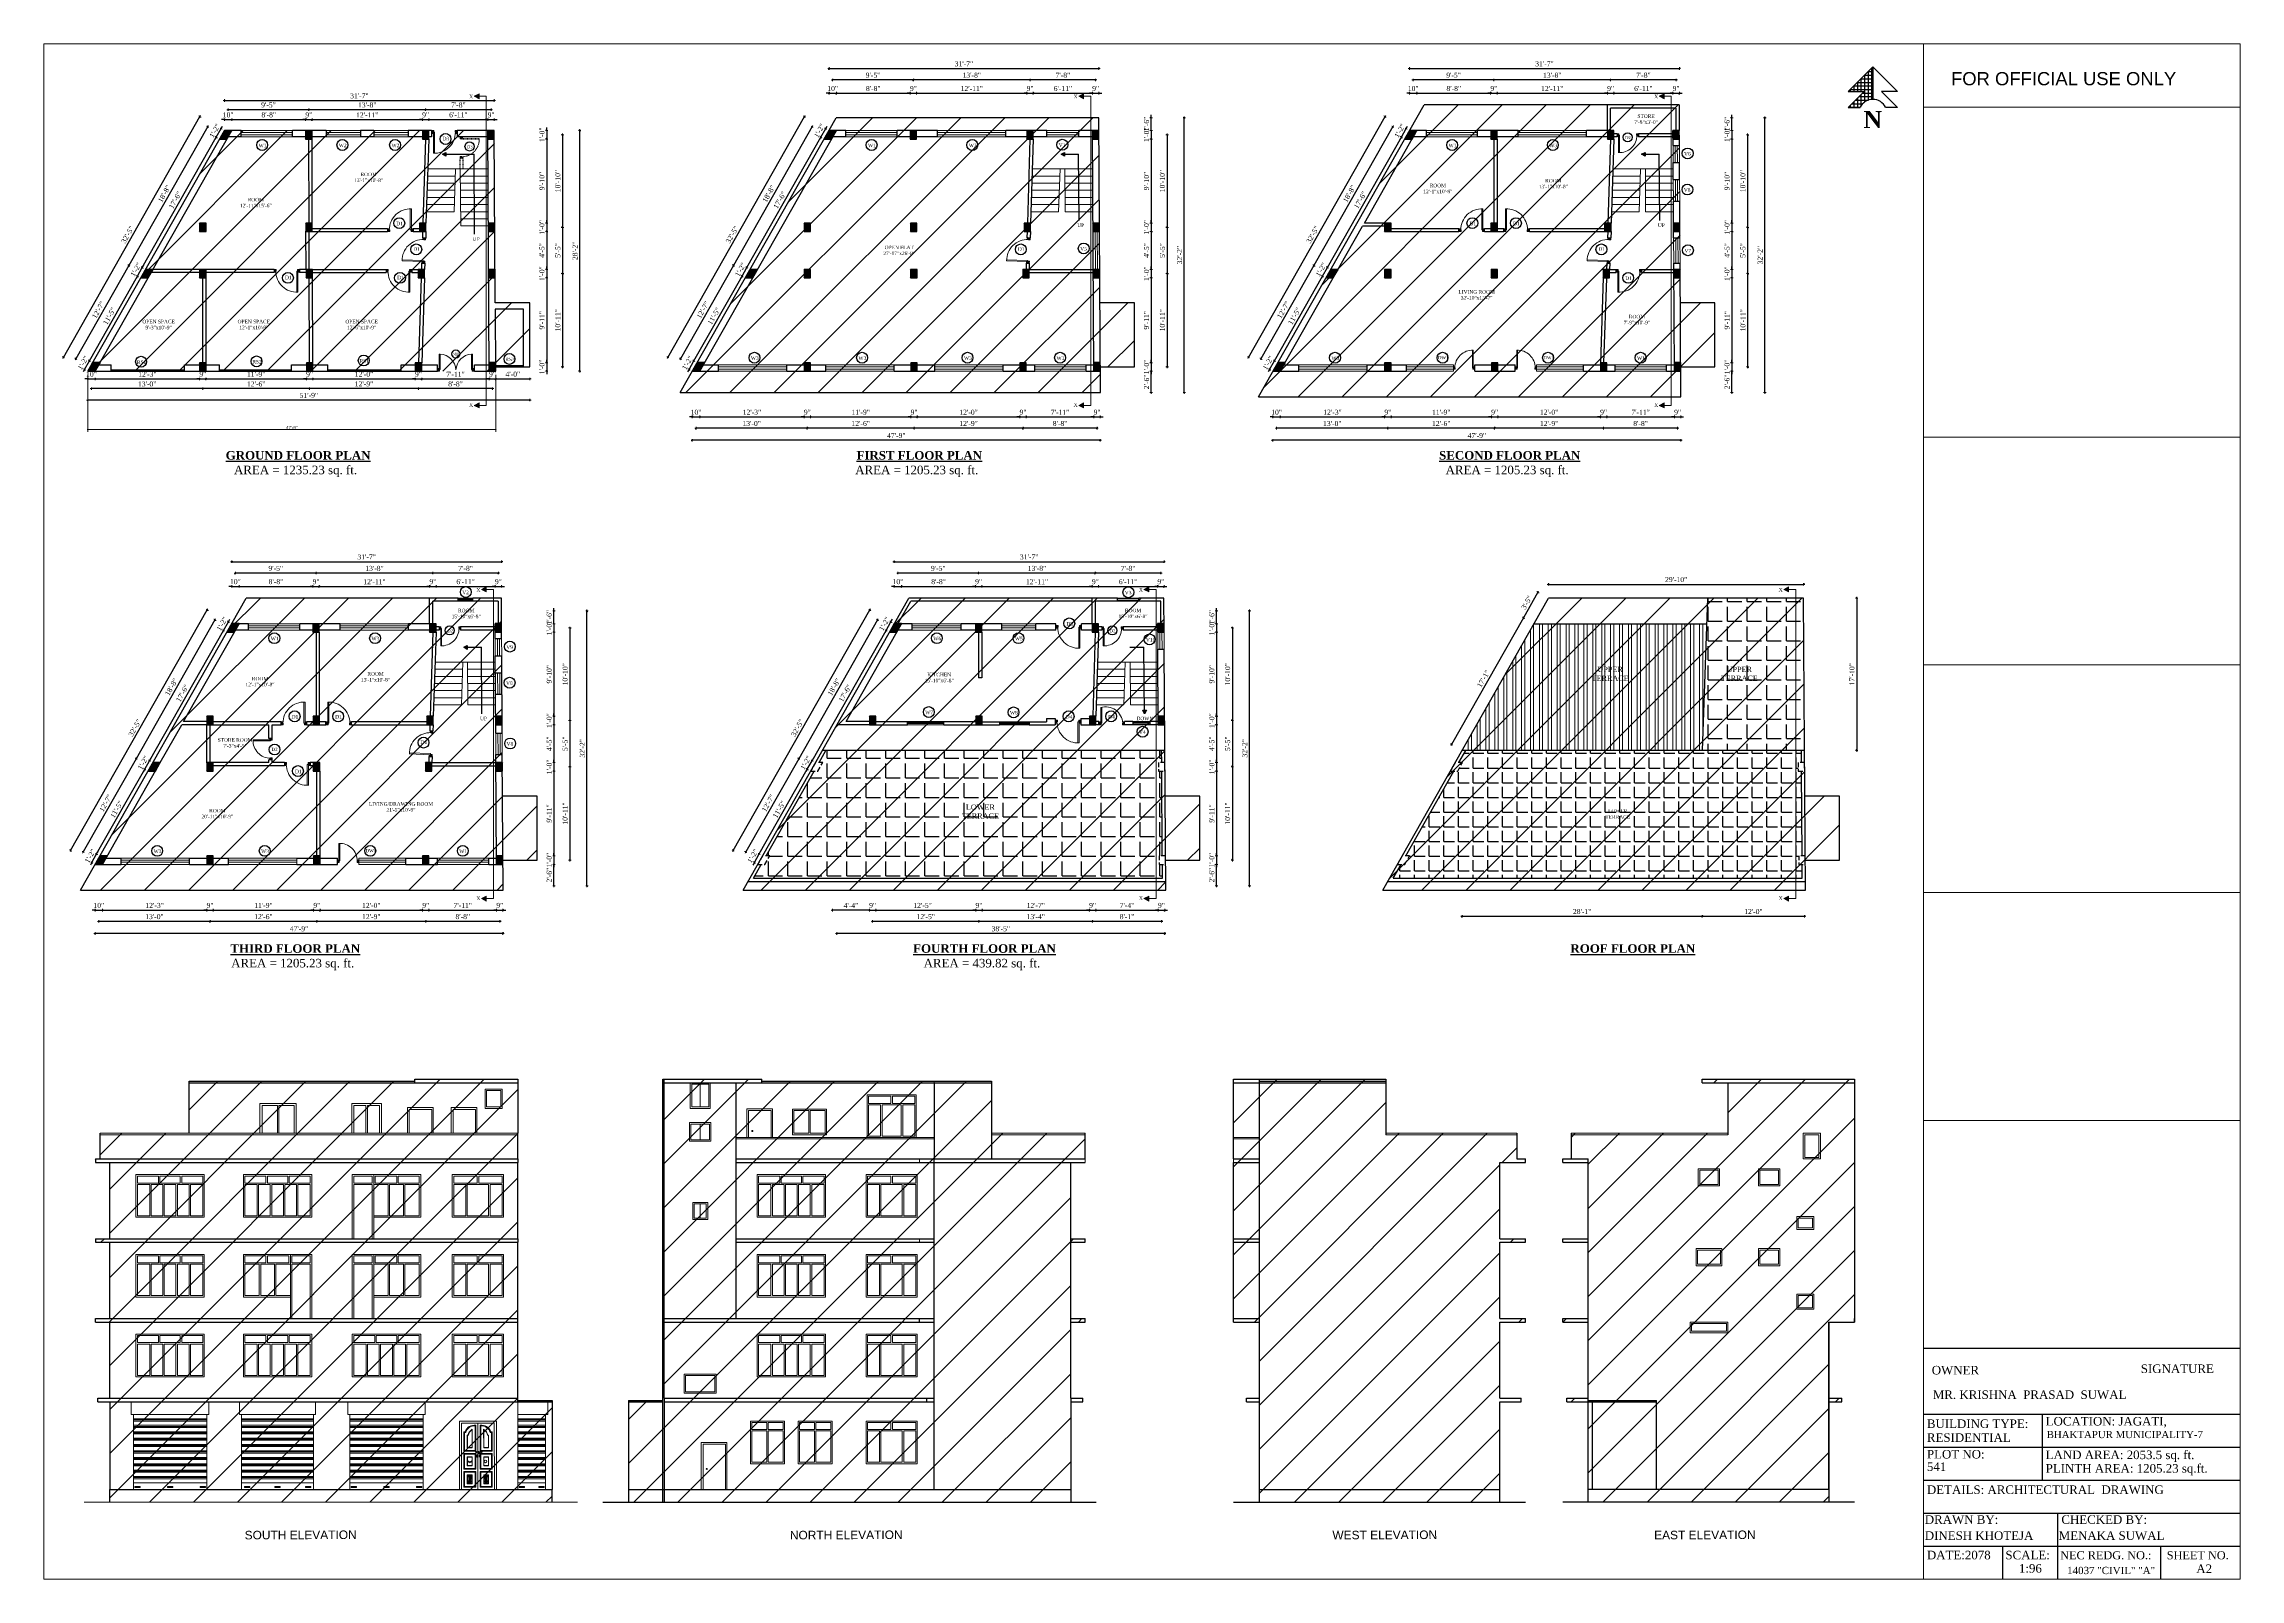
# Model space of a CAD drawing. Header units: inches. Extents: x 4069 to 291496, y -47643 to 12535.
# Drawn here: x 90200 to 93285, y 822 to 2978 of the extents above; entities that cross this region are included whole.
import ezdxf

# ---------------------------------------------------------------- set-up
doc = ezdxf.new("R2010")
doc.units = ezdxf.units.IN
doc.header["$LTSCALE"] = 5
doc.header["$MEASUREMENT"] = 0
doc.linetypes.add('HIDDEN', pattern=[0.375, 0.25, -0.125])
for name, color, linetype, lineweight in [('1', 7, 'Continuous', 25), ('A-WALL', 7, 'Continuous', 9), ('Dimension', 7, 'Continuous', 18), ('DOOR', 62, 'Continuous', 0), ('Dw', 2, 'Continuous', 18), ('ele1', 21, 'Continuous', 20), ('Railing', 43, 'Continuous', 18), ('tefriş', 30, 'Continuous', 9), ('win', 5, 'Continuous', 18)]:
    doc.layers.add(name, color=color, linetype=linetype, lineweight=lineweight)
for name, color, linetype in [('column', 4, 'Continuous'), ('TEXT', 6, 'Continuous'), ('WALL', 7, 'Continuous')]:
    doc.layers.add(name, color=color, linetype=linetype)
doc.layers.add('dim line', color=7, linetype='Continuous', lineweight=15, true_color=0xfab2b2)
doc.styles.add('DIMTEXT', font='arial.ttf', dxfattribs={"height": 8})
doc.styles.add('ordinary', font='times.ttf')
doc.styles.get("Standard").update_dxf_attribs({"font": 'arial.ttf'})
doc.dimstyles.new('Copy of 96', dxfattribs={"dimtxt": 7, "dimasz": 4, "dimexe": 0.5, "dimexo": 0.5, "dimgap": 3, "dimtad": 1, "dimdec": 1, "dimzin": 11, "dimdsep": 46, "dimlunit": 4, "dimtxsty": 'ordinary', "dimblk": 'OBLIQUE', "dimcen": 0.09, "dimse1": 1, "dimse2": 1, "dimclrt": 6, "dimazin": 0, "dimtfac": 1, "dimtdec": 1, "dimtix": 1, "dimtmove": 2, "dimatfit": 3, "dimldrblk": 'leader', "dimfxl": 0.5, "dimfxlon": 1, "dimtolj": 1, "dimtzin": 0, "dimarcsym": 0})
doc.dimstyles.new('Standard$0', dxfattribs={"dimtxt": 6, "dimasz": 4, "dimexe": 3, "dimexo": 6, "dimgap": 3, "dimtad": 1, "dimdec": 1, "dimzin": 0, "dimdsep": 46, "dimlunit": 4, "dimtxsty": 'Standard', "dimcen": 0.09, "dimclrd": 6, "dimclre": 6, "dimclrt": 7, "dimadec": 0, "dimazin": 0, "dimtfac": 1, "dimtdec": 1, "dimtix": 1, "dimtofl": 0, "dimtmove": 1, "dimatfit": 3, "dimfxl": 1, "dimtolj": 1, "dimtzin": 0, "dimlwd": 18, "dimlwe": 18, "dimarcsym": 0})
pattern_1 = [(0, (78429.684, 2909.937), (0, 27.5), [20, -7.5]), (90, (78429.684, 2909.937), (-27.5, 2e-15), [20, -7.5])]
pattern_2 = [(45, (83816.94, 5103.35), (-30.93592, 30.93592), [])]

# ---------------------------------------------------------------- blocks, each defined once
blk = doc.blocks.new('SDEGH')
at = {"layer": 'TEXT'}
h = blk.add_hatch(dxfattribs=at)
h.set_pattern_fill('NET', color=256, scale=40, style=0)
h.set_pattern_definition([(0, (43922.391, -13181.093), (0, 5), []), (90, (43922.391, -13181.093), (-5, 3e-16), [])])
h.paths.add_polyline_path([(52300.8, -9226.1), (52266.3, -9260.6), (52288.8, -9260.6), (52266.3, -9283.1), (52282.8, -9283.1, -0.284572), (52300.8, -9272)])
blk.add_line((52300.8, -9226.1), (52300.8, -9272), dxfattribs=at)
at = {"layer": 'WALL'}
for p, q in [((52266.3, -9260.6), (52300.8, -9226.1)), ((52335.4, -9260.6), (52300.8, -9226.1)), ((52266.3, -9260.6), (52288.8, -9260.6)), ((52266.3, -9283.1), (52288.8, -9260.6)), ((52266.3, -9283.1), (52282.8, -9283.1)), ((52335.4, -9260.6), (52312.9, -9260.6)), ((52335.4, -9283.1), (52312.9, -9260.6)), ((52335.4, -9283.1), (52318.8, -9283.1))]:
    blk.add_line(p, q, dxfattribs=at)
blk.add_arc((52300.8, -9292), 20.1, 26.4605, 153.5395, dxfattribs=at)
at = {"layer": 'Defpoints', "insert": (52287.7, -9288.2), "char_height": 24, "width": 23.16, "attachment_point": 1}
blk.add_mtext('{\\fTimes New Roman|b1|i0|c0|p18;N}', dxfattribs=at)
blk = doc.blocks.new('C1a')
at = {"color": 1, "ltscale": 5}
for p, q in [((18657.7, 4625.8), (18648.7, 4625.8)), ((18648.7, 4625.8), (18648.8, 4613.8)), ((18648.8, 4613.8), (18657.8, 4613.8)), ((18657.8, 4613.8), (18657.7, 4625.8))]:
    blk.add_line(p, q, dxfattribs=at)
blk = doc.blocks.new('c2a')
at = {"color": 1, "ltscale": 5}
for p, q in [((18091.6, 4625.8), (18084.8, 4613.8)), ((18084.8, 4613.8), (18095.2, 4613.8)), ((18102, 4625.8), (18091.6, 4625.8)), ((18095.2, 4613.8), (18102, 4625.8))]:
    blk.add_line(p, q, dxfattribs=at)
blk = doc.blocks.new('A$C27B36B59')
at = {"layer": 'DOOR'}
for p, q in [((0, 4), (0, 0)), ((2.5, 4), (0, 4)), ((0, 0), (3, 0)), ((2.5, 2.5), (2.5, 4)), ((3, 2.5), (2.5, 2.5)), ((3, 0), (3, 2.5))]:
    blk.add_line(p, q, dxfattribs=at)
for centre, radius, start, end in [((-1.4, -0.5), 4.75, 22.1411, 72.838), ((1.3, 2.1), 1.64, 45.138, 144.8948), ((2.2, 0.3), 2.49, 83.3149, 152.658), ((0.1, 0.4), 2.05, 349.4875, 93.6805), ((2, -0.5), 2.01, 58.7447, 166.495), ((-0.1, 0.3), 1.13, 343.542, 86.947), ((2.1, -0.4), 1.17, 38.2816, 160.1519)]:
    blk.add_arc(centre, radius, start, end, dxfattribs=at)
blk = doc.blocks.new('D2')
at = {"layer": 'DOOR'}
for p, q in [((74474, 24047.6), (74474, 24018.1)), ((74474, 24047.6), (74475.5, 24047.6)), ((74475.5, 24047.6), (74475.5, 24018.1))]:
    blk.add_line(p, q, dxfattribs=at)
blk.add_arc((74474, 24047.6), 29.5, 180, 272.9146, dxfattribs=at)
at = {"layer": 'DOOR', "xscale": -1, "rotation": 180}
blk.add_blockref('A$C27B36B59', (74442, 24050.1), dxfattribs=at)
at = {"layer": 'DOOR', "rotation": 180}
blk.add_blockref('A$C27B36B59', (74478, 24050.1), dxfattribs=at)
blk = doc.blocks.new('smalldoor hidden')
at = {"layer": 'DOOR', "linetype": 'HIDDEN'}
for p, q in [((9851.6, -757.2), (9876.2, -757.2)), ((9851.6, -758.4), (9851.6, -757.2)), ((9851.6, -758.4), (9876.2, -758.4))]:
    blk.add_line(p, q, dxfattribs=at)
blk.add_arc((9851.6, -758.4), 24.6, 270, 2.9146, dxfattribs=at)
at = {"layer": 'DOOR', "linetype": 'HIDDEN', "yscale": 0.8333000000020547, "zscale": 0.8333000000002357, "rotation": 270}
for p, xscale in [((9849.5, -755.1), 0.8332999999984168), ((9849.5, -785.1), -0.8332999999984168)]:
    blk.add_blockref('A$C27B36B59', p, dxfattribs=dict(at, xscale=xscale))
blk = doc.blocks.new('x-x')
at = {"ltscale": 5}
for points in [[(11364, -701.5), (11364, -694.5), (11357.1, -698.1)], [(11364, -1135.5), (11364, -1128.5), (11357.1, -1132.1)]]:
    blk.add_hatch(color=256, dxfattribs=at).paths.add_polyline_path(points)
for p, q in [((11364, -694.5), (11357.1, -698.1)), ((11357.1, -698.1), (11364, -701.5)), ((11364, -701.5), (11364, -694.5)), ((11374.1, -698.1), (11364, -698.1)), ((11374.1, -698.1), (11374.1, -1132.1)), ((11364, -1128.5), (11357.1, -1132.1)), ((11357.1, -1132.1), (11364, -1135.5)), ((11364, -1135.5), (11364, -1128.5)), ((11374.1, -1132.1), (11364, -1132.1))]:
    blk.add_line(p, q, dxfattribs=at)
at = {"layer": 'A-WALL', "color": 1, "ltscale": 5}
blk.add_line((11374.1, -1120.1), (11374.1, -1132.1), dxfattribs=at)
at = {"layer": 'TEXT', "style": 'ordinary'}
for p in [(11350.1, -701), (11350.1, -1134.1)]:
    blk.add_text('X', height=5, dxfattribs=at).set_placement(p)
blk = doc.blocks.new('oblique')
at = {"color": 0, "lineweight": -2}
blk.add_line((0.25, 0.25), (-0.25, -0.25), dxfattribs=at)
at = {"layer": 'dim line', "lineweight": 9}
for p, q in [((-0.4375, 0), (0.4375, 0)), ((0, 0.4375), (0, -0.4375))]:
    blk.add_line(p, q, dxfattribs=at)
blk = doc.blocks.new('*D2190')
at = {"layer": 'A-WALL', "color": 0, "lineweight": -2, "ltscale": 50, "transparency": 16777216}
blk.add_line((90829.7, 2493.9), (90725.7, 2493.9), dxfattribs=at)
at = {"layer": 'Defpoints', "color": 0, "ltscale": 50, "transparency": 16777216}
for p in [(90725.7, 2518.3), (90829.7, 2518.3), (90725.7, 2493.9)]:
    blk.add_point(p, dxfattribs=at)
at = {"layer": 'A-WALL', "color": 0, "lineweight": -2, "ltscale": 50, "transparency": 16777216, "xscale": 4, "yscale": 4, "zscale": 4, "rotation": 180.0000000000005}
blk.add_blockref('oblique', (90725.7, 2493.9), dxfattribs=at)
at = {"layer": 'A-WALL', "color": 0, "lineweight": -2, "ltscale": 50, "transparency": 16777216, "xscale": 4, "yscale": 4, "zscale": 4}
blk.add_blockref('oblique', (90829.7, 2493.9), dxfattribs=at)
at = {"layer": 'A-WALL', "color": 6, "ltscale": 50, "transparency": 16777216, "insert": (90777.7, 2500.4), "char_height": 7, "attachment_point": 5, "style": 'ordinary'}
blk.add_mtext('\\A1;8\'-8"', dxfattribs=at)
blk = doc.blocks.new('_OBLIQUE')
at = {"color": 0, "linetype": 'ByBlock'}
blk.add_line((-0.5, -0.5), (0.5, 0.5), dxfattribs=at)
blk = doc.blocks.new('leader')
at = {"layer": 'Dimension'}
for p, q in [((-4.42, 0), (4.42, 0)), ((0, -4.33), (0, 4.33))]:
    blk.add_line(p, q, dxfattribs=at)
blk = doc.blocks.new('*D2191')
at = {"layer": 'A-WALL', "color": 0, "lineweight": -2, "ltscale": 50, "transparency": 16777216}
blk.add_line((90725.7, 2493.9), (90572.7, 2493.9), dxfattribs=at)
at = {"layer": 'Defpoints', "color": 0, "ltscale": 50, "transparency": 16777216}
for p in [(90572.7, 2518.3), (90725.7, 2518.3), (90572.7, 2493.9)]:
    blk.add_point(p, dxfattribs=at)
at = {"layer": 'A-WALL', "color": 0, "lineweight": -2, "ltscale": 50, "transparency": 16777216, "xscale": 4, "yscale": 4, "zscale": 4, "rotation": 180}
blk.add_blockref('oblique', (90572.7, 2493.9), dxfattribs=at)
at = {"layer": 'A-WALL', "color": 0, "lineweight": -2, "ltscale": 50, "transparency": 16777216, "xscale": 4, "yscale": 4, "zscale": 4}
blk.add_blockref('oblique', (90725.7, 2493.9), dxfattribs=at)
at = {"layer": 'A-WALL', "color": 6, "ltscale": 50, "transparency": 16777216, "insert": (90649.2, 2500.5), "char_height": 7, "attachment_point": 5, "style": 'ordinary'}
blk.add_mtext('\\A1;12\'-9"', dxfattribs=at)
blk = doc.blocks.new('*D2192')
at = {"layer": 'A-WALL', "color": 0, "lineweight": -2, "ltscale": 50, "transparency": 16777216}
blk.add_line((90572.7, 2493.9), (90422.7, 2493.9), dxfattribs=at)
at = {"layer": 'Defpoints', "color": 0, "ltscale": 50, "transparency": 16777216}
for p in [(90422.7, 2518.3), (90572.7, 2518.3), (90422.7, 2493.9)]:
    blk.add_point(p, dxfattribs=at)
at = {"layer": 'A-WALL', "color": 0, "lineweight": -2, "ltscale": 50, "transparency": 16777216, "xscale": 4, "yscale": 4, "zscale": 4, "rotation": 180}
blk.add_blockref('oblique', (90422.7, 2493.9), dxfattribs=at)
at = {"layer": 'A-WALL', "color": 0, "lineweight": -2, "ltscale": 50, "transparency": 16777216, "xscale": 4, "yscale": 4, "zscale": 4}
blk.add_blockref('oblique', (90572.7, 2493.9), dxfattribs=at)
at = {"layer": 'A-WALL', "color": 6, "ltscale": 50, "transparency": 16777216, "insert": (90497.7, 2500.4), "char_height": 7, "attachment_point": 5, "style": 'ordinary'}
blk.add_mtext('\\A1;12\'-6"', dxfattribs=at)
blk = doc.blocks.new('*D2193')
at = {"layer": 'A-WALL', "color": 0, "lineweight": -2, "ltscale": 50, "transparency": 16777216}
blk.add_line((90422.7, 2493.9), (90266.4, 2493.9), dxfattribs=at)
at = {"layer": 'Defpoints', "color": 0, "ltscale": 50, "transparency": 16777216}
for p in [(90266.4, 2518.3), (90422.7, 2518.3), (90266.4, 2493.9)]:
    blk.add_point(p, dxfattribs=at)
at = {"layer": 'A-WALL', "color": 0, "lineweight": -2, "ltscale": 50, "transparency": 16777216, "xscale": 4, "yscale": 4, "zscale": 4, "rotation": 180}
blk.add_blockref('oblique', (90266.4, 2493.9), dxfattribs=at)
at = {"layer": 'A-WALL', "color": 0, "lineweight": -2, "ltscale": 50, "transparency": 16777216, "xscale": 4, "yscale": 4, "zscale": 4}
blk.add_blockref('oblique', (90422.7, 2493.9), dxfattribs=at)
at = {"layer": 'A-WALL', "color": 6, "ltscale": 50, "transparency": 16777216, "insert": (90344.6, 2500.4), "char_height": 7, "attachment_point": 5, "style": 'ordinary'}
blk.add_mtext('\\A1;13\'-0"', dxfattribs=at)
blk = doc.blocks.new('*D1978')
at = {"layer": 'A-WALL', "color": 0, "lineweight": -2, "ltscale": 50, "transparency": 16777216}
blk.add_line((90882.2, 2477.8), (90261.2, 2477.8), dxfattribs=at)
at = {"layer": 'Defpoints', "color": 0, "ltscale": 50, "transparency": 16777216}
for p in [(90261.2, 2521.5), (90882.2, 2527.5), (90261.2, 2477.8)]:
    blk.add_point(p, dxfattribs=at)
at = {"layer": 'A-WALL', "color": 0, "lineweight": -2, "ltscale": 50, "transparency": 16777216, "xscale": 4, "yscale": 4, "zscale": 4, "rotation": 180}
blk.add_blockref('oblique', (90261.2, 2477.8), dxfattribs=at)
at = {"layer": 'A-WALL', "color": 0, "lineweight": -2, "ltscale": 50, "transparency": 16777216, "xscale": 4, "yscale": 4, "zscale": 4}
blk.add_blockref('oblique', (90882.2, 2477.8), dxfattribs=at)
at = {"layer": 'A-WALL', "color": 6, "ltscale": 50, "transparency": 16777216, "insert": (90571.7, 2484.4), "char_height": 7, "attachment_point": 5, "style": 'ordinary'}
blk.add_mtext('\\A1;51\'-9"', dxfattribs=at)
blk = doc.blocks.new('*D2194')
at = {"layer": 'A-WALL', "color": 0, "lineweight": -2, "ltscale": 50, "transparency": 16777216}
for p, q in [((90256.6, 2520.9), (90263.4, 2532.9)), ((90263.4, 2532.9), (90265.4, 2536.4)), ((90256.6, 2520.9), (90254.6, 2517.5))]:
    blk.add_line(p, q, dxfattribs=at)
at = {"layer": 'Defpoints', "color": 0, "ltscale": 50, "transparency": 16777216}
for p in [(90263.4, 2532.9), (90268.1, 2530.3), (90261.2, 2518.3)]:
    blk.add_point(p, dxfattribs=at)
at = {"layer": 'A-WALL', "color": 0, "lineweight": -2, "ltscale": 50, "transparency": 16777216, "xscale": 4, "yscale": 4, "zscale": 4}
for p, rotation in [((90263.4, 2532.9), 240.4114854942634), ((90256.6, 2520.9), 60.41148549426335)]:
    blk.add_blockref('oblique', p, dxfattribs=dict(at, rotation=rotation))
at = {"layer": 'A-WALL', "color": 6, "ltscale": 50, "transparency": 16777216, "insert": (90254.4, 2530.1), "char_height": 7, "attachment_point": 5, "rotation": 60.4115, "style": 'ordinary'}
blk.add_mtext('\\A1;1\'-2"', dxfattribs=at)
blk = doc.blocks.new('*D2195')
at = {"layer": 'A-WALL', "color": 0, "lineweight": -2, "ltscale": 50, "transparency": 16777216}
blk.add_line((90263.4, 2532.9), (90331, 2651.9), dxfattribs=at)
at = {"layer": 'Defpoints', "color": 0, "ltscale": 50, "transparency": 16777216}
for p in [(90331, 2651.9), (90335.6, 2649.3), (90268.1, 2530.3)]:
    blk.add_point(p, dxfattribs=at)
at = {"layer": 'A-WALL', "color": 0, "lineweight": -2, "ltscale": 50, "transparency": 16777216, "xscale": 4, "yscale": 4, "zscale": 4}
for p, rotation in [((90331, 2651.9), 60.4114854945213), ((90263.4, 2532.9), 240.4114854945213)]:
    blk.add_blockref('oblique', p, dxfattribs=dict(at, rotation=rotation))
at = {"layer": 'A-WALL', "color": 6, "ltscale": 50, "transparency": 16777216, "insert": (90291.5, 2595.7), "char_height": 7, "attachment_point": 5, "rotation": 60.4115, "style": 'ordinary'}
blk.add_mtext('\\A1;11\'-5"', dxfattribs=at)
blk = doc.blocks.new('*D2196')
at = {"layer": 'A-WALL', "color": 0, "lineweight": -2, "ltscale": 50, "transparency": 16777216}
for p, q in [((90331, 2651.9), (90337.8, 2663.9)), ((90337.8, 2663.9), (90339.8, 2667.4)), ((90331, 2651.9), (90329, 2648.5))]:
    blk.add_line(p, q, dxfattribs=at)
at = {"layer": 'Defpoints', "color": 0, "ltscale": 50, "transparency": 16777216}
for p in [(90337.8, 2663.9), (90342.4, 2661.3), (90335.6, 2649.3)]:
    blk.add_point(p, dxfattribs=at)
at = {"layer": 'A-WALL', "color": 0, "lineweight": -2, "ltscale": 50, "transparency": 16777216, "xscale": 4, "yscale": 4, "zscale": 4}
for p, rotation in [((90331, 2651.9), 60.41148549452131), ((90337.8, 2663.9), 240.4114854945213)]:
    blk.add_blockref('oblique', p, dxfattribs=dict(at, rotation=rotation))
at = {"layer": 'A-WALL', "color": 6, "ltscale": 50, "transparency": 16777216, "insert": (90328.7, 2661.1), "char_height": 7, "attachment_point": 5, "rotation": 60.4115, "style": 'ordinary'}
blk.add_mtext('\\A1;1\'-2"', dxfattribs=at)
blk = doc.blocks.new('*D2197')
at = {"layer": 'A-WALL', "color": 0, "lineweight": -2, "ltscale": 50, "transparency": 16777216}
blk.add_line((90337.8, 2663.9), (90441.7, 2846.9), dxfattribs=at)
at = {"layer": 'Defpoints', "color": 0, "ltscale": 50, "transparency": 16777216}
for p in [(90441.7, 2846.9), (90446.4, 2844.3), (90342.4, 2661.3)]:
    blk.add_point(p, dxfattribs=at)
at = {"layer": 'A-WALL', "color": 0, "lineweight": -2, "ltscale": 50, "transparency": 16777216, "xscale": 4, "yscale": 4, "zscale": 4}
for p, rotation in [((90441.7, 2846.9), 60.4114854945213), ((90337.8, 2663.9), 240.4114854945213)]:
    blk.add_blockref('oblique', p, dxfattribs=dict(at, rotation=rotation))
at = {"layer": 'A-WALL', "color": 6, "ltscale": 50, "transparency": 16777216, "insert": (90384, 2758.7), "char_height": 7, "attachment_point": 5, "rotation": 60.4115, "style": 'ordinary'}
blk.add_mtext('\\A1;17\'-6"', dxfattribs=at)
blk = doc.blocks.new('*D2198')
at = {"layer": 'A-WALL', "color": 0, "lineweight": -2, "ltscale": 50, "transparency": 16777216}
for p, q in [((90441.7, 2846.9), (90439.7, 2843.5)), ((90441.7, 2846.9), (90448.5, 2858.9)), ((90448.5, 2858.9), (90450.5, 2862.4))]:
    blk.add_line(p, q, dxfattribs=at)
at = {"layer": 'Defpoints', "color": 0, "ltscale": 50, "transparency": 16777216}
for p in [(90446.4, 2844.3), (90448.5, 2858.9), (90453.2, 2856.3)]:
    blk.add_point(p, dxfattribs=at)
at = {"layer": 'A-WALL', "color": 0, "lineweight": -2, "ltscale": 50, "transparency": 16777216, "xscale": 4, "yscale": 4, "zscale": 4}
for p, rotation in [((90441.7, 2846.9), 60.41148549452131), ((90448.5, 2858.9), 240.4114854945213)]:
    blk.add_blockref('oblique', p, dxfattribs=dict(at, rotation=rotation))
at = {"layer": 'A-WALL', "color": 6, "ltscale": 50, "transparency": 16777216, "insert": (90439.5, 2856.1), "char_height": 7, "attachment_point": 5, "rotation": 60.4115, "style": 'ordinary'}
blk.add_mtext('\\A1;1\'-2"', dxfattribs=at)
blk = doc.blocks.new('*D2199')
at = {"layer": 'A-WALL', "color": 0, "lineweight": -2, "ltscale": 50, "transparency": 16777216}
blk.add_line((90429.6, 2861.7), (90318.9, 2666.7), dxfattribs=at)
at = {"layer": 'Defpoints', "color": 0, "ltscale": 50, "transparency": 16777216}
for p in [(90449.8, 2850.3), (90318.9, 2666.7), (90339, 2655.3)]:
    blk.add_point(p, dxfattribs=at)
at = {"layer": 'A-WALL', "color": 0, "lineweight": -2, "ltscale": 50, "transparency": 16777216, "xscale": 4, "yscale": 4, "zscale": 4}
for p, rotation in [((90429.6, 2861.7), 60.41148549426671), ((90318.9, 2666.7), 240.4114854942667)]:
    blk.add_blockref('oblique', p, dxfattribs=dict(at, rotation=rotation))
at = {"layer": 'A-WALL', "color": 6, "ltscale": 50, "transparency": 16777216, "insert": (90368.6, 2767.5), "char_height": 7, "attachment_point": 5, "rotation": 60.4115, "style": 'ordinary'}
blk.add_mtext('\\A1;18\'-8"', dxfattribs=at)
blk = doc.blocks.new('*D2200')
at = {"layer": 'A-WALL', "color": 0, "lineweight": -2, "ltscale": 50, "transparency": 16777216}
blk.add_line((90318.9, 2666.7), (90244.5, 2535.7), dxfattribs=at)
at = {"layer": 'Defpoints', "color": 0, "ltscale": 50, "transparency": 16777216}
for p in [(90339, 2655.3), (90244.5, 2535.7), (90264.7, 2524.3)]:
    blk.add_point(p, dxfattribs=at)
at = {"layer": 'A-WALL', "color": 0, "lineweight": -2, "ltscale": 50, "transparency": 16777216, "xscale": 4, "yscale": 4, "zscale": 4}
for p, rotation in [((90318.9, 2666.7), 60.41148549452131), ((90244.5, 2535.7), 240.4114854945213)]:
    blk.add_blockref('oblique', p, dxfattribs=dict(at, rotation=rotation))
at = {"layer": 'A-WALL', "color": 6, "ltscale": 50, "transparency": 16777216, "insert": (90276, 2604.5), "char_height": 7, "attachment_point": 5, "rotation": 60.4115, "style": 'ordinary'}
blk.add_mtext('\\A1;12\'-7"', dxfattribs=at)
blk = doc.blocks.new('*D1979')
at = {"layer": 'A-WALL', "color": 0, "lineweight": -2, "ltscale": 50, "transparency": 16777216}
blk.add_line((90226.9, 2537.8), (90418.8, 2875.8), dxfattribs=at)
at = {"layer": 'Defpoints', "color": 0, "ltscale": 50, "transparency": 16777216}
for p in [(90418.8, 2875.8), (90453.2, 2856.3), (90261.2, 2518.3)]:
    blk.add_point(p, dxfattribs=at)
at = {"layer": 'A-WALL', "color": 0, "lineweight": -2, "ltscale": 50, "transparency": 16777216, "xscale": 4, "yscale": 4, "zscale": 4}
for p, rotation in [((90418.8, 2875.8), 60.41148549426746), ((90226.9, 2537.8), 240.4114854942675)]:
    blk.add_blockref('oblique', p, dxfattribs=dict(at, rotation=rotation))
at = {"layer": 'A-WALL', "color": 6, "ltscale": 50, "transparency": 16777216, "insert": (90317.1, 2710.1), "char_height": 7, "attachment_point": 5, "rotation": 60.4115, "style": 'ordinary'}
blk.add_mtext('\\A1;32\'-5"', dxfattribs=at)
blk = doc.blocks.new('*D2201')
at = {"layer": 'A-WALL', "color": 0, "lineweight": -2, "ltscale": 50, "transparency": 16777216}
for p, q in [((90453.2, 2871.6), (90449.2, 2871.6)), ((90453.2, 2871.6), (90463.5, 2871.6)), ((90463.5, 2871.6), (90467.5, 2871.6))]:
    blk.add_line(p, q, dxfattribs=at)
at = {"layer": 'Defpoints', "color": 0, "ltscale": 50, "transparency": 16777216}
for p in [(90463.5, 2871.6), (90453.2, 2856.3), (90463.5, 2856.3)]:
    blk.add_point(p, dxfattribs=at)
at = {"layer": 'A-WALL', "color": 0, "lineweight": -2, "ltscale": 50, "transparency": 16777216, "xscale": 4, "yscale": 4, "zscale": 4}
blk.add_blockref('oblique', (90453.2, 2871.6), dxfattribs=at)
at = {"layer": 'A-WALL', "color": 0, "lineweight": -2, "ltscale": 50, "transparency": 16777216, "xscale": 4, "yscale": 4, "zscale": 4, "rotation": 180}
blk.add_blockref('oblique', (90463.5, 2871.6), dxfattribs=at)
at = {"layer": 'A-WALL', "color": 6, "ltscale": 50, "transparency": 16777216, "insert": (90458.3, 2878.2), "char_height": 7, "attachment_point": 5, "style": 'ordinary'}
blk.add_mtext('\\A1;10"', dxfattribs=at)
blk = doc.blocks.new('*D2202')
at = {"layer": 'A-WALL', "color": 0, "lineweight": -2, "ltscale": 50, "transparency": 16777216}
blk.add_line((90463.5, 2871.6), (90567.2, 2871.6), dxfattribs=at)
at = {"layer": 'Defpoints', "color": 0, "ltscale": 50, "transparency": 16777216}
for p in [(90567.2, 2871.6), (90463.5, 2856.3), (90567.2, 2856.3)]:
    blk.add_point(p, dxfattribs=at)
at = {"layer": 'A-WALL', "color": 0, "lineweight": -2, "ltscale": 50, "transparency": 16777216, "xscale": 4, "yscale": 4, "zscale": 4}
for p, rotation in [((90463.5, 2871.6), 180.0000000000261), ((90567.2, 2871.6), 2.605510395054913e-11)]:
    blk.add_blockref('oblique', p, dxfattribs=dict(at, rotation=rotation))
at = {"layer": 'A-WALL', "color": 6, "ltscale": 50, "transparency": 16777216, "insert": (90515.3, 2878.2), "char_height": 7, "attachment_point": 5, "style": 'ordinary'}
blk.add_mtext('\\A1;8\'-8"', dxfattribs=at)
blk = doc.blocks.new('*D2203')
at = {"layer": 'A-WALL', "color": 0, "lineweight": -2, "ltscale": 50, "transparency": 16777216}
for p, q in [((90567.2, 2871.6), (90563.2, 2871.6)), ((90567.2, 2871.6), (90576.2, 2871.6)), ((90576.2, 2871.6), (90580.2, 2871.6))]:
    blk.add_line(p, q, dxfattribs=at)
at = {"layer": 'Defpoints', "color": 0, "ltscale": 50, "transparency": 16777216}
for p in [(90576.2, 2871.6), (90567.2, 2856.3), (90576.2, 2856.3)]:
    blk.add_point(p, dxfattribs=at)
at = {"layer": 'A-WALL', "color": 0, "lineweight": -2, "ltscale": 50, "transparency": 16777216, "xscale": 4, "yscale": 4, "zscale": 4}
for p, rotation in [((90567.2, 2871.6), 2.605915483400167e-11), ((90576.2, 2871.6), 180.0000000000261)]:
    blk.add_blockref('oblique', p, dxfattribs=dict(at, rotation=rotation))
at = {"layer": 'A-WALL', "color": 6, "ltscale": 50, "transparency": 16777216, "insert": (90571.7, 2878.2), "char_height": 7, "attachment_point": 5, "style": 'ordinary'}
blk.add_mtext('\\A1;9"', dxfattribs=at)
blk = doc.blocks.new('*D2204')
at = {"layer": 'A-WALL', "color": 0, "lineweight": -2, "ltscale": 50, "transparency": 16777216}
blk.add_line((90576.2, 2871.6), (90731.2, 2871.6), dxfattribs=at)
at = {"layer": 'Defpoints', "color": 0, "ltscale": 50, "transparency": 16777216}
for p in [(90731.2, 2871.6), (90576.2, 2856.3), (90731.2, 2856.3)]:
    blk.add_point(p, dxfattribs=at)
at = {"layer": 'A-WALL', "color": 0, "lineweight": -2, "ltscale": 50, "transparency": 16777216, "xscale": 4, "yscale": 4, "zscale": 4}
for p, rotation in [((90576.2, 2871.6), 180.0000000000261), ((90731.2, 2871.6), 2.605510395054913e-11)]:
    blk.add_blockref('oblique', p, dxfattribs=dict(at, rotation=rotation))
at = {"layer": 'A-WALL', "color": 6, "ltscale": 50, "transparency": 16777216, "insert": (90653.7, 2878.1), "char_height": 7, "attachment_point": 5, "style": 'ordinary'}
blk.add_mtext('\\A1;12\'-11"', dxfattribs=at)
blk = doc.blocks.new('*D2205')
at = {"layer": 'A-WALL', "color": 0, "lineweight": -2, "ltscale": 50, "transparency": 16777216}
for p, q in [((90731.2, 2871.6), (90727.2, 2871.6)), ((90731.2, 2871.6), (90740.2, 2871.6)), ((90740.2, 2871.6), (90744.2, 2871.6))]:
    blk.add_line(p, q, dxfattribs=at)
at = {"layer": 'Defpoints', "color": 0, "ltscale": 50, "transparency": 16777216}
for p in [(90740.2, 2871.6), (90731.2, 2856.3), (90740.2, 2856.3)]:
    blk.add_point(p, dxfattribs=at)
at = {"layer": 'A-WALL', "color": 0, "lineweight": -2, "ltscale": 50, "transparency": 16777216, "xscale": 4, "yscale": 4, "zscale": 4}
for p, rotation in [((90731.2, 2871.6), 2.605915483400167e-11), ((90740.2, 2871.6), 180.0000000000261)]:
    blk.add_blockref('oblique', p, dxfattribs=dict(at, rotation=rotation))
at = {"layer": 'A-WALL', "color": 6, "ltscale": 50, "transparency": 16777216, "insert": (90735.7, 2878.2), "char_height": 7, "attachment_point": 5, "style": 'ordinary'}
blk.add_mtext('\\A1;9"', dxfattribs=at)
blk = doc.blocks.new('*D2206')
at = {"layer": 'A-WALL', "color": 0, "lineweight": -2, "ltscale": 50, "transparency": 16777216}
blk.add_line((90740.2, 2871.6), (90823.2, 2871.6), dxfattribs=at)
at = {"layer": 'Defpoints', "color": 0, "ltscale": 50, "transparency": 16777216}
for p in [(90823.2, 2871.6), (90740.2, 2856.3), (90823.2, 2856.3)]:
    blk.add_point(p, dxfattribs=at)
at = {"layer": 'A-WALL', "color": 0, "lineweight": -2, "ltscale": 50, "transparency": 16777216, "xscale": 4, "yscale": 4, "zscale": 4}
for p, rotation in [((90740.2, 2871.6), 180.0000000000261), ((90823.2, 2871.6), 2.605510395054913e-11)]:
    blk.add_blockref('oblique', p, dxfattribs=dict(at, rotation=rotation))
at = {"layer": 'A-WALL', "color": 6, "ltscale": 50, "transparency": 16777216, "insert": (90781.7, 2878.2), "char_height": 7, "attachment_point": 5, "style": 'ordinary'}
blk.add_mtext('\\A1;6\'-11"', dxfattribs=at)
blk = doc.blocks.new('*D2207')
at = {"layer": 'A-WALL', "color": 0, "lineweight": -2, "ltscale": 50, "transparency": 16777216}
for p, q in [((90823.2, 2871.6), (90819.2, 2871.6)), ((90823.2, 2871.6), (90832.2, 2871.6)), ((90832.2, 2871.6), (90836.2, 2871.6))]:
    blk.add_line(p, q, dxfattribs=at)
at = {"layer": 'Defpoints', "color": 0, "ltscale": 50, "transparency": 16777216}
for p in [(90832.2, 2871.6), (90823.2, 2856.3), (90832.2, 2856.3)]:
    blk.add_point(p, dxfattribs=at)
at = {"layer": 'A-WALL', "color": 0, "lineweight": -2, "ltscale": 50, "transparency": 16777216, "xscale": 4, "yscale": 4, "zscale": 4}
for p, rotation in [((90823.2, 2871.6), 2.605915483400167e-11), ((90832.2, 2871.6), 180.0000000000261)]:
    blk.add_blockref('oblique', p, dxfattribs=dict(at, rotation=rotation))
at = {"layer": 'A-WALL', "color": 6, "ltscale": 50, "transparency": 16777216, "insert": (90827.7, 2878.2), "char_height": 7, "attachment_point": 5, "style": 'ordinary'}
blk.add_mtext('\\A1;9"', dxfattribs=at)
blk = doc.blocks.new('*D2208')
at = {"layer": 'A-WALL', "color": 0, "lineweight": -2, "ltscale": 50, "transparency": 16777216}
blk.add_line((90827.7, 2885.5), (90735.7, 2885.5), dxfattribs=at)
at = {"layer": 'Defpoints', "color": 0, "ltscale": 50, "transparency": 16777216}
for p in [(90735.7, 2885.5), (90735.7, 2856.3), (90827.7, 2856.3)]:
    blk.add_point(p, dxfattribs=at)
at = {"layer": 'A-WALL', "color": 0, "lineweight": -2, "ltscale": 50, "transparency": 16777216, "xscale": 4, "yscale": 4, "zscale": 4, "rotation": 180}
blk.add_blockref('oblique', (90735.7, 2885.5), dxfattribs=at)
at = {"layer": 'A-WALL', "color": 0, "lineweight": -2, "ltscale": 50, "transparency": 16777216, "xscale": 4, "yscale": 4, "zscale": 4}
blk.add_blockref('oblique', (90827.7, 2885.5), dxfattribs=at)
at = {"layer": 'A-WALL', "color": 6, "ltscale": 50, "transparency": 16777216, "insert": (90781.7, 2892.1), "char_height": 7, "attachment_point": 5, "style": 'ordinary'}
blk.add_mtext('\\A1;7\'-8"', dxfattribs=at)
blk = doc.blocks.new('*D2209')
at = {"layer": 'A-WALL', "color": 0, "lineweight": -2, "ltscale": 50, "transparency": 16777216}
blk.add_line((90735.7, 2885.5), (90571.7, 2885.5), dxfattribs=at)
at = {"layer": 'Defpoints', "color": 0, "ltscale": 50, "transparency": 16777216}
for p in [(90571.7, 2885.5), (90571.7, 2856.3), (90735.7, 2856.3)]:
    blk.add_point(p, dxfattribs=at)
at = {"layer": 'A-WALL', "color": 0, "lineweight": -2, "ltscale": 50, "transparency": 16777216, "xscale": 4, "yscale": 4, "zscale": 4, "rotation": 180}
blk.add_blockref('oblique', (90571.7, 2885.5), dxfattribs=at)
at = {"layer": 'A-WALL', "color": 0, "lineweight": -2, "ltscale": 50, "transparency": 16777216, "xscale": 4, "yscale": 4, "zscale": 4}
blk.add_blockref('oblique', (90735.7, 2885.5), dxfattribs=at)
at = {"layer": 'A-WALL', "color": 6, "ltscale": 50, "transparency": 16777216, "insert": (90653.7, 2892.1), "char_height": 7, "attachment_point": 5, "style": 'ordinary'}
blk.add_mtext('\\A1;13\'-8"', dxfattribs=at)
blk = doc.blocks.new('*D2210')
at = {"layer": 'A-WALL', "color": 0, "lineweight": -2, "ltscale": 50, "transparency": 16777216}
blk.add_line((90571.7, 2885.5), (90458.3, 2885.5), dxfattribs=at)
at = {"layer": 'Defpoints', "color": 0, "ltscale": 50, "transparency": 16777216}
for p in [(90458.3, 2885.5), (90458.3, 2856.3), (90571.7, 2856.3)]:
    blk.add_point(p, dxfattribs=at)
at = {"layer": 'A-WALL', "color": 0, "lineweight": -2, "ltscale": 50, "transparency": 16777216, "xscale": 4, "yscale": 4, "zscale": 4, "rotation": 180}
blk.add_blockref('oblique', (90458.3, 2885.5), dxfattribs=at)
at = {"layer": 'A-WALL', "color": 0, "lineweight": -2, "ltscale": 50, "transparency": 16777216, "xscale": 4, "yscale": 4, "zscale": 4}
blk.add_blockref('oblique', (90571.7, 2885.5), dxfattribs=at)
at = {"layer": 'A-WALL', "color": 6, "ltscale": 50, "transparency": 16777216, "insert": (90515, 2892.1), "char_height": 7, "attachment_point": 5, "style": 'ordinary'}
blk.add_mtext('\\A1;9\'-5"', dxfattribs=at)
blk = doc.blocks.new('*D1980')
at = {"layer": 'A-WALL', "color": 0, "lineweight": -2, "ltscale": 50, "transparency": 16777216}
blk.add_line((90453.2, 2898.4), (90832.2, 2898.4), dxfattribs=at)
at = {"layer": 'Defpoints', "color": 0, "ltscale": 50, "transparency": 16777216}
for p in [(90832.2, 2898.4), (90453.2, 2856.3), (90832.2, 2856.3)]:
    blk.add_point(p, dxfattribs=at)
at = {"layer": 'A-WALL', "color": 0, "lineweight": -2, "ltscale": 50, "transparency": 16777216, "xscale": 4, "yscale": 4, "zscale": 4, "rotation": 180}
blk.add_blockref('oblique', (90453.2, 2898.4), dxfattribs=at)
at = {"layer": 'A-WALL', "color": 0, "lineweight": -2, "ltscale": 50, "transparency": 16777216, "xscale": 4, "yscale": 4, "zscale": 4}
blk.add_blockref('oblique', (90832.2, 2898.4), dxfattribs=at)
at = {"layer": 'A-WALL', "color": 6, "ltscale": 50, "transparency": 16777216, "insert": (90642.7, 2904.9), "char_height": 7, "attachment_point": 5, "style": 'ordinary'}
blk.add_mtext('\\A1;31\'-7"', dxfattribs=at)
blk = doc.blocks.new('*D1981')
at = {"layer": 'A-WALL', "color": 0, "lineweight": -2, "ltscale": 50, "transparency": 16777216}
for p, q in [((90261.2, 2507.5), (90257.2, 2507.5)), ((90261.2, 2507.5), (90271.6, 2507.5)), ((90271.6, 2507.5), (90275.6, 2507.5))]:
    blk.add_line(p, q, dxfattribs=at)
at = {"layer": 'Defpoints', "color": 0, "ltscale": 50, "transparency": 16777216}
for p in [(90261.2, 2518.3), (90271.6, 2518.3), (90271.6, 2507.5)]:
    blk.add_point(p, dxfattribs=at)
at = {"layer": 'A-WALL', "color": 0, "lineweight": -2, "ltscale": 50, "transparency": 16777216, "xscale": 4, "yscale": 4, "zscale": 4}
blk.add_blockref('oblique', (90261.2, 2507.5), dxfattribs=at)
at = {"layer": 'A-WALL', "color": 0, "lineweight": -2, "ltscale": 50, "transparency": 16777216, "xscale": 4, "yscale": 4, "zscale": 4, "rotation": 180}
blk.add_blockref('oblique', (90271.6, 2507.5), dxfattribs=at)
at = {"layer": 'A-WALL', "color": 6, "ltscale": 50, "transparency": 16777216, "insert": (90266.4, 2514.1), "char_height": 7, "attachment_point": 5, "style": 'ordinary'}
blk.add_mtext('\\A1;10"', dxfattribs=at)
blk = doc.blocks.new('*D1982')
at = {"layer": 'A-WALL', "color": 0, "lineweight": -2, "ltscale": 50, "transparency": 16777216}
blk.add_line((90271.6, 2507.5), (90418.2, 2507.5), dxfattribs=at)
at = {"layer": 'Defpoints', "color": 0, "ltscale": 50, "transparency": 16777216}
for p in [(90271.6, 2518.3), (90418.2, 2518.3), (90418.2, 2507.5)]:
    blk.add_point(p, dxfattribs=at)
at = {"layer": 'A-WALL', "color": 0, "lineweight": -2, "ltscale": 50, "transparency": 16777216, "xscale": 4, "yscale": 4, "zscale": 4, "rotation": 180}
blk.add_blockref('oblique', (90271.6, 2507.5), dxfattribs=at)
at = {"layer": 'A-WALL', "color": 0, "lineweight": -2, "ltscale": 50, "transparency": 16777216, "xscale": 4, "yscale": 4, "zscale": 4}
blk.add_blockref('oblique', (90418.2, 2507.5), dxfattribs=at)
at = {"layer": 'A-WALL', "color": 6, "ltscale": 50, "transparency": 16777216, "insert": (90344.9, 2514.1), "char_height": 7, "attachment_point": 5, "style": 'ordinary'}
blk.add_mtext('\\A1;12\'-3"', dxfattribs=at)
blk = doc.blocks.new('*D1983')
at = {"layer": 'A-WALL', "color": 0, "lineweight": -2, "ltscale": 50, "transparency": 16777216}
for p, q in [((90418.2, 2507.5), (90414.2, 2507.5)), ((90418.2, 2507.5), (90427.2, 2507.5)), ((90427.2, 2507.5), (90431.2, 2507.5))]:
    blk.add_line(p, q, dxfattribs=at)
at = {"layer": 'Defpoints', "color": 0, "ltscale": 50, "transparency": 16777216}
for p in [(90418.2, 2518.3), (90427.2, 2518.3), (90427.2, 2507.5)]:
    blk.add_point(p, dxfattribs=at)
at = {"layer": 'A-WALL', "color": 0, "lineweight": -2, "ltscale": 50, "transparency": 16777216, "xscale": 4, "yscale": 4, "zscale": 4}
blk.add_blockref('oblique', (90418.2, 2507.5), dxfattribs=at)
at = {"layer": 'A-WALL', "color": 0, "lineweight": -2, "ltscale": 50, "transparency": 16777216, "xscale": 4, "yscale": 4, "zscale": 4, "rotation": 180}
blk.add_blockref('oblique', (90427.2, 2507.5), dxfattribs=at)
at = {"layer": 'A-WALL', "color": 6, "ltscale": 50, "transparency": 16777216, "insert": (90422.7, 2514.1), "char_height": 7, "attachment_point": 5, "style": 'ordinary'}
blk.add_mtext('\\A1;9"', dxfattribs=at)
blk = doc.blocks.new('*D1984')
at = {"layer": 'A-WALL', "color": 0, "lineweight": -2, "ltscale": 50, "transparency": 16777216}
blk.add_line((90427.2, 2507.5), (90568.2, 2507.5), dxfattribs=at)
at = {"layer": 'Defpoints', "color": 0, "ltscale": 50, "transparency": 16777216}
for p in [(90427.2, 2518.3), (90568.2, 2518.3), (90568.2, 2507.5)]:
    blk.add_point(p, dxfattribs=at)
at = {"layer": 'A-WALL', "color": 0, "lineweight": -2, "ltscale": 50, "transparency": 16777216, "xscale": 4, "yscale": 4, "zscale": 4, "rotation": 180}
blk.add_blockref('oblique', (90427.2, 2507.5), dxfattribs=at)
at = {"layer": 'A-WALL', "color": 0, "lineweight": -2, "ltscale": 50, "transparency": 16777216, "xscale": 4, "yscale": 4, "zscale": 4}
blk.add_blockref('oblique', (90568.2, 2507.5), dxfattribs=at)
at = {"layer": 'A-WALL', "color": 6, "ltscale": 50, "transparency": 16777216, "insert": (90497.7, 2514.1), "char_height": 7, "attachment_point": 5, "style": 'ordinary'}
blk.add_mtext('\\A1;11\'-9"', dxfattribs=at)
blk = doc.blocks.new('*D1985')
at = {"layer": 'A-WALL', "color": 0, "lineweight": -2, "ltscale": 50, "transparency": 16777216}
for p, q in [((90568.2, 2507.5), (90564.2, 2507.5)), ((90568.2, 2507.5), (90577.2, 2507.5)), ((90577.2, 2507.5), (90581.2, 2507.5))]:
    blk.add_line(p, q, dxfattribs=at)
at = {"layer": 'Defpoints', "color": 0, "ltscale": 50, "transparency": 16777216}
for p in [(90568.2, 2518.3), (90577.2, 2518.3), (90577.2, 2507.5)]:
    blk.add_point(p, dxfattribs=at)
at = {"layer": 'A-WALL', "color": 0, "lineweight": -2, "ltscale": 50, "transparency": 16777216, "xscale": 4, "yscale": 4, "zscale": 4}
blk.add_blockref('oblique', (90568.2, 2507.5), dxfattribs=at)
at = {"layer": 'A-WALL', "color": 0, "lineweight": -2, "ltscale": 50, "transparency": 16777216, "xscale": 4, "yscale": 4, "zscale": 4, "rotation": 180}
blk.add_blockref('oblique', (90577.2, 2507.5), dxfattribs=at)
at = {"layer": 'A-WALL', "color": 6, "ltscale": 50, "transparency": 16777216, "insert": (90572.7, 2514.1), "char_height": 7, "attachment_point": 5, "style": 'ordinary'}
blk.add_mtext('\\A1;9"', dxfattribs=at)
blk = doc.blocks.new('*D1986')
at = {"layer": 'A-WALL', "color": 0, "lineweight": -2, "ltscale": 50, "transparency": 16777216}
blk.add_line((90577.2, 2507.5), (90721.2, 2507.5), dxfattribs=at)
at = {"layer": 'Defpoints', "color": 0, "ltscale": 50, "transparency": 16777216}
for p in [(90577.2, 2518.3), (90721.2, 2518.3), (90721.2, 2507.5)]:
    blk.add_point(p, dxfattribs=at)
at = {"layer": 'A-WALL', "color": 0, "lineweight": -2, "ltscale": 50, "transparency": 16777216, "xscale": 4, "yscale": 4, "zscale": 4, "rotation": 180}
blk.add_blockref('oblique', (90577.2, 2507.5), dxfattribs=at)
at = {"layer": 'A-WALL', "color": 0, "lineweight": -2, "ltscale": 50, "transparency": 16777216, "xscale": 4, "yscale": 4, "zscale": 4}
blk.add_blockref('oblique', (90721.2, 2507.5), dxfattribs=at)
at = {"layer": 'A-WALL', "color": 6, "ltscale": 50, "transparency": 16777216, "insert": (90649.2, 2514.1), "char_height": 7, "attachment_point": 5, "style": 'ordinary'}
blk.add_mtext('\\A1;12\'-0"', dxfattribs=at)
blk = doc.blocks.new('*D1987')
at = {"layer": 'A-WALL', "color": 0, "lineweight": -2, "ltscale": 50, "transparency": 16777216}
for p, q in [((90721.2, 2507.5), (90717.2, 2507.5)), ((90721.2, 2507.5), (90730.2, 2507.5)), ((90730.2, 2507.5), (90734.2, 2507.5))]:
    blk.add_line(p, q, dxfattribs=at)
at = {"layer": 'Defpoints', "color": 0, "ltscale": 50, "transparency": 16777216}
for p in [(90721.2, 2518.3), (90730.2, 2518.3), (90730.2, 2507.5)]:
    blk.add_point(p, dxfattribs=at)
at = {"layer": 'A-WALL', "color": 0, "lineweight": -2, "ltscale": 50, "transparency": 16777216, "xscale": 4, "yscale": 4, "zscale": 4}
blk.add_blockref('oblique', (90721.2, 2507.5), dxfattribs=at)
at = {"layer": 'A-WALL', "color": 0, "lineweight": -2, "ltscale": 50, "transparency": 16777216, "xscale": 4, "yscale": 4, "zscale": 4, "rotation": 180}
blk.add_blockref('oblique', (90730.2, 2507.5), dxfattribs=at)
at = {"layer": 'A-WALL', "color": 6, "ltscale": 50, "transparency": 16777216, "insert": (90725.7, 2514.1), "char_height": 7, "attachment_point": 5, "style": 'ordinary'}
blk.add_mtext('\\A1;9"', dxfattribs=at)
blk = doc.blocks.new('*D1988')
at = {"layer": 'A-WALL', "color": 0, "lineweight": -2, "ltscale": 50, "transparency": 16777216}
blk.add_line((90730.2, 2507.5), (90825.2, 2507.5), dxfattribs=at)
at = {"layer": 'Defpoints', "color": 0, "ltscale": 50, "transparency": 16777216}
for p in [(90730.2, 2518.3), (90825.2, 2518.3), (90825.2, 2507.5)]:
    blk.add_point(p, dxfattribs=at)
at = {"layer": 'A-WALL', "color": 0, "lineweight": -2, "ltscale": 50, "transparency": 16777216, "xscale": 4, "yscale": 4, "zscale": 4, "rotation": 180}
blk.add_blockref('oblique', (90730.2, 2507.5), dxfattribs=at)
at = {"layer": 'A-WALL', "color": 0, "lineweight": -2, "ltscale": 50, "transparency": 16777216, "xscale": 4, "yscale": 4, "zscale": 4}
blk.add_blockref('oblique', (90825.2, 2507.5), dxfattribs=at)
at = {"layer": 'A-WALL', "color": 6, "ltscale": 50, "transparency": 16777216, "insert": (90777.7, 2514.1), "char_height": 7, "attachment_point": 5, "style": 'ordinary'}
blk.add_mtext('\\A1;7\'-11"', dxfattribs=at)
blk = doc.blocks.new('*D2211')
at = {"layer": 'A-WALL', "color": 0, "lineweight": -2, "ltscale": 50, "transparency": 16777216}
for p, q in [((90825.2, 2507.5), (90821.2, 2507.5)), ((90825.2, 2507.5), (90834.2, 2507.5)), ((90834.2, 2507.5), (90838.2, 2507.5))]:
    blk.add_line(p, q, dxfattribs=at)
at = {"layer": 'Defpoints', "color": 0, "ltscale": 50, "transparency": 16777216}
for p in [(90825.2, 2518.3), (90834.2, 2518.3), (90834.2, 2507.5)]:
    blk.add_point(p, dxfattribs=at)
at = {"layer": 'A-WALL', "color": 0, "lineweight": -2, "ltscale": 50, "transparency": 16777216, "xscale": 4, "yscale": 4, "zscale": 4}
blk.add_blockref('oblique', (90825.2, 2507.5), dxfattribs=at)
at = {"layer": 'A-WALL', "color": 0, "lineweight": -2, "ltscale": 50, "transparency": 16777216, "xscale": 4, "yscale": 4, "zscale": 4, "rotation": 180}
blk.add_blockref('oblique', (90834.2, 2507.5), dxfattribs=at)
at = {"layer": 'A-WALL', "color": 6, "ltscale": 50, "transparency": 16777216, "insert": (90829.7, 2514.1), "char_height": 7, "attachment_point": 5, "style": 'ordinary'}
blk.add_mtext('\\A1;9"', dxfattribs=at)
blk = doc.blocks.new('*D2212')
at = {"layer": 'A-WALL', "color": 0, "lineweight": -2, "ltscale": 50, "transparency": 16777216}
blk.add_line((90834.2, 2507.5), (90882.2, 2507.5), dxfattribs=at)
at = {"layer": 'Defpoints', "color": 0, "ltscale": 50, "transparency": 16777216}
for p in [(90834.2, 2518.3), (90882.2, 2524.3), (90882.2, 2507.5)]:
    blk.add_point(p, dxfattribs=at)
at = {"layer": 'A-WALL', "color": 0, "lineweight": -2, "ltscale": 50, "transparency": 16777216, "xscale": 4, "yscale": 4, "zscale": 4, "rotation": 180}
blk.add_blockref('oblique', (90834.2, 2507.5), dxfattribs=at)
at = {"layer": 'A-WALL', "color": 0, "lineweight": -2, "ltscale": 50, "transparency": 16777216, "xscale": 4, "yscale": 4, "zscale": 4}
blk.add_blockref('oblique', (90882.2, 2507.5), dxfattribs=at)
at = {"layer": 'A-WALL', "color": 6, "ltscale": 50, "transparency": 16777216, "insert": (90858.2, 2514.1), "char_height": 7, "attachment_point": 5, "style": 'ordinary'}
blk.add_mtext('\\A1;4\'-0"', dxfattribs=at)
blk = doc.blocks.new('*D2213')
at = {"layer": 'A-WALL', "color": 0, "lineweight": -2, "ltscale": 50, "transparency": 16777216}
for p, q in [((90905.8, 2856.3), (90905.8, 2860.3)), ((90905.8, 2856.3), (90905.8, 2844.3)), ((90905.8, 2844.3), (90905.8, 2840.3))]:
    blk.add_line(p, q, dxfattribs=at)
at = {"layer": 'Defpoints', "color": 0, "ltscale": 50, "transparency": 16777216}
for p in [(90832.2, 2856.3), (90832.2, 2844.3), (90905.8, 2844.3)]:
    blk.add_point(p, dxfattribs=at)
at = {"layer": 'A-WALL', "color": 0, "lineweight": -2, "ltscale": 50, "transparency": 16777216, "xscale": 4, "yscale": 4, "zscale": 4}
for p, rotation in [((90905.8, 2856.3), 270), ((90905.8, 2844.3), 90)]:
    blk.add_blockref('oblique', p, dxfattribs=dict(at, rotation=rotation))
at = {"layer": 'A-WALL', "color": 6, "ltscale": 50, "transparency": 16777216, "insert": (90899.2, 2850.3), "char_height": 7, "attachment_point": 5, "rotation": 90, "style": 'ordinary'}
blk.add_mtext('\\A1;1\'-0"', dxfattribs=at)
blk = doc.blocks.new('*D2214')
at = {"layer": 'A-WALL', "color": 0, "lineweight": -2, "ltscale": 50, "transparency": 16777216}
blk.add_line((90905.8, 2844.3), (90905.8, 2726.3), dxfattribs=at)
at = {"layer": 'Defpoints', "color": 0, "ltscale": 50, "transparency": 16777216}
for p in [(90832.2, 2844.3), (90833, 2726.3), (90905.8, 2726.3)]:
    blk.add_point(p, dxfattribs=at)
at = {"layer": 'A-WALL', "color": 0, "lineweight": -2, "ltscale": 50, "transparency": 16777216, "xscale": 4, "yscale": 4, "zscale": 4}
for p, rotation in [((90905.8, 2844.3), 90), ((90905.8, 2726.3), 270)]:
    blk.add_blockref('oblique', p, dxfattribs=dict(at, rotation=rotation))
at = {"layer": 'A-WALL', "color": 6, "ltscale": 50, "transparency": 16777216, "insert": (90899.2, 2785.3), "char_height": 7, "attachment_point": 5, "rotation": 90, "style": 'ordinary'}
blk.add_mtext('\\A1;9\'-10"', dxfattribs=at)
blk = doc.blocks.new('*D2215')
at = {"layer": 'A-WALL', "color": 0, "lineweight": -2, "ltscale": 50, "transparency": 16777216}
for p, q in [((90905.8, 2726.3), (90905.8, 2730.3)), ((90905.8, 2726.3), (90905.8, 2714.3)), ((90905.8, 2714.3), (90905.8, 2710.3))]:
    blk.add_line(p, q, dxfattribs=at)
at = {"layer": 'Defpoints', "color": 0, "ltscale": 50, "transparency": 16777216}
for p in [(90833, 2726.3), (90833, 2714.3), (90905.8, 2714.3)]:
    blk.add_point(p, dxfattribs=at)
at = {"layer": 'A-WALL', "color": 0, "lineweight": -2, "ltscale": 50, "transparency": 16777216, "xscale": 4, "yscale": 4, "zscale": 4}
for p, rotation in [((90905.8, 2726.3), 270), ((90905.8, 2714.3), 90)]:
    blk.add_blockref('oblique', p, dxfattribs=dict(at, rotation=rotation))
at = {"layer": 'A-WALL', "color": 6, "ltscale": 50, "transparency": 16777216, "insert": (90899.2, 2720.3), "char_height": 7, "attachment_point": 5, "rotation": 90, "style": 'ordinary'}
blk.add_mtext('\\A1;1\'-0"', dxfattribs=at)
blk = doc.blocks.new('*D2216')
at = {"layer": 'A-WALL', "color": 0, "lineweight": -2, "ltscale": 50, "transparency": 16777216}
blk.add_line((90905.8, 2714.3), (90905.8, 2661.3), dxfattribs=at)
at = {"layer": 'Defpoints', "color": 0, "ltscale": 50, "transparency": 16777216}
for p in [(90833, 2714.3), (90833.4, 2661.3), (90905.8, 2661.3)]:
    blk.add_point(p, dxfattribs=at)
at = {"layer": 'A-WALL', "color": 0, "lineweight": -2, "ltscale": 50, "transparency": 16777216, "xscale": 4, "yscale": 4, "zscale": 4}
for p, rotation in [((90905.8, 2714.3), 90), ((90905.8, 2661.3), 270)]:
    blk.add_blockref('oblique', p, dxfattribs=dict(at, rotation=rotation))
at = {"layer": 'A-WALL', "color": 6, "ltscale": 50, "transparency": 16777216, "insert": (90899.2, 2687.8), "char_height": 7, "attachment_point": 5, "rotation": 90, "style": 'ordinary'}
blk.add_mtext('\\A1;4\'-5"', dxfattribs=at)
blk = doc.blocks.new('*D2217')
at = {"layer": 'A-WALL', "color": 0, "lineweight": -2, "ltscale": 50, "transparency": 16777216}
for p, q in [((90905.8, 2661.3), (90905.8, 2665.3)), ((90905.8, 2661.3), (90905.8, 2649.3)), ((90905.8, 2649.3), (90905.8, 2645.3))]:
    blk.add_line(p, q, dxfattribs=at)
at = {"layer": 'Defpoints', "color": 0, "ltscale": 50, "transparency": 16777216}
for p in [(90833.4, 2661.3), (90833.4, 2649.3), (90905.8, 2649.3)]:
    blk.add_point(p, dxfattribs=at)
at = {"layer": 'A-WALL', "color": 0, "lineweight": -2, "ltscale": 50, "transparency": 16777216, "xscale": 4, "yscale": 4, "zscale": 4}
for p, rotation in [((90905.8, 2661.3), 270), ((90905.8, 2649.3), 90)]:
    blk.add_blockref('oblique', p, dxfattribs=dict(at, rotation=rotation))
at = {"layer": 'A-WALL', "color": 6, "ltscale": 50, "transparency": 16777216, "insert": (90899.2, 2655.3), "char_height": 7, "attachment_point": 5, "rotation": 90, "style": 'ordinary'}
blk.add_mtext('\\A1;1\'-0"', dxfattribs=at)
blk = doc.blocks.new('*D2218')
at = {"layer": 'A-WALL', "color": 0, "lineweight": -2, "ltscale": 50, "transparency": 16777216}
blk.add_line((90905.8, 2649.3), (90905.8, 2530.3), dxfattribs=at)
at = {"layer": 'Defpoints', "color": 0, "ltscale": 50, "transparency": 16777216}
for p in [(90833.4, 2649.3), (90834.2, 2530.3), (90905.8, 2530.3)]:
    blk.add_point(p, dxfattribs=at)
at = {"layer": 'A-WALL', "color": 0, "lineweight": -2, "ltscale": 50, "transparency": 16777216, "xscale": 4, "yscale": 4, "zscale": 4}
for p, rotation in [((90905.8, 2649.3), 90), ((90905.8, 2530.3), 270)]:
    blk.add_blockref('oblique', p, dxfattribs=dict(at, rotation=rotation))
at = {"layer": 'A-WALL', "color": 6, "ltscale": 50, "transparency": 16777216, "insert": (90899.2, 2589.8), "char_height": 7, "attachment_point": 5, "rotation": 90, "style": 'ordinary'}
blk.add_mtext('\\A1;9\'-11"', dxfattribs=at)
blk = doc.blocks.new('*D2219')
at = {"layer": 'A-WALL', "color": 0, "lineweight": -2, "ltscale": 50, "transparency": 16777216}
for p, q in [((90905.8, 2530.3), (90905.8, 2534.3)), ((90905.8, 2530.3), (90905.8, 2518.3)), ((90905.8, 2518.3), (90905.8, 2514.3))]:
    blk.add_line(p, q, dxfattribs=at)
at = {"layer": 'Defpoints', "color": 0, "ltscale": 50, "transparency": 16777216}
for p in [(90834.2, 2530.3), (90834.2, 2518.3), (90905.8, 2518.3)]:
    blk.add_point(p, dxfattribs=at)
at = {"layer": 'A-WALL', "color": 0, "lineweight": -2, "ltscale": 50, "transparency": 16777216, "xscale": 4, "yscale": 4, "zscale": 4}
for p, rotation in [((90905.8, 2530.3), 270), ((90905.8, 2518.3), 90)]:
    blk.add_blockref('oblique', p, dxfattribs=dict(at, rotation=rotation))
at = {"layer": 'A-WALL', "color": 6, "ltscale": 50, "transparency": 16777216, "insert": (90899.2, 2524.3), "char_height": 7, "attachment_point": 5, "rotation": 90, "style": 'ordinary'}
blk.add_mtext('\\A1;1\'-0"', dxfattribs=at)
blk = doc.blocks.new('*D2220')
at = {"layer": 'A-WALL', "color": 0, "lineweight": -2, "ltscale": 50, "transparency": 16777216}
blk.add_line((90928.1, 2850.3), (90928.1, 2720.3), dxfattribs=at)
at = {"layer": 'Defpoints', "color": 0, "ltscale": 50, "transparency": 16777216}
for p in [(90832.2, 2850.3), (90833, 2720.3), (90928.1, 2720.3)]:
    blk.add_point(p, dxfattribs=at)
at = {"layer": 'A-WALL', "color": 0, "lineweight": -2, "ltscale": 50, "transparency": 16777216, "xscale": 4, "yscale": 4, "zscale": 4}
for p, rotation in [((90928.1, 2850.3), 90), ((90928.1, 2720.3), 270)]:
    blk.add_blockref('oblique', p, dxfattribs=dict(at, rotation=rotation))
at = {"layer": 'A-WALL', "color": 6, "ltscale": 50, "transparency": 16777216, "insert": (90921.5, 2785.3), "char_height": 7, "attachment_point": 5, "rotation": 90, "style": 'ordinary'}
blk.add_mtext('\\A1;10\'-10"', dxfattribs=at)
blk = doc.blocks.new('*D2221')
at = {"layer": 'A-WALL', "color": 0, "lineweight": -2, "ltscale": 50, "transparency": 16777216}
blk.add_line((90928.1, 2720.3), (90928.1, 2655.3), dxfattribs=at)
at = {"layer": 'Defpoints', "color": 0, "ltscale": 50, "transparency": 16777216}
for p in [(90833, 2720.3), (90833.4, 2655.3), (90928.1, 2655.3)]:
    blk.add_point(p, dxfattribs=at)
at = {"layer": 'A-WALL', "color": 0, "lineweight": -2, "ltscale": 50, "transparency": 16777216, "xscale": 4, "yscale": 4, "zscale": 4}
for p, rotation in [((90928.1, 2720.3), 90), ((90928.1, 2655.3), 270)]:
    blk.add_blockref('oblique', p, dxfattribs=dict(at, rotation=rotation))
at = {"layer": 'A-WALL', "color": 6, "ltscale": 50, "transparency": 16777216, "insert": (90921.5, 2687.8), "char_height": 7, "attachment_point": 5, "rotation": 90, "style": 'ordinary'}
blk.add_mtext('\\A1;5\'-5"', dxfattribs=at)
blk = doc.blocks.new('*D2222')
at = {"layer": 'A-WALL', "color": 0, "lineweight": -2, "ltscale": 50, "transparency": 16777216}
blk.add_line((90928.1, 2655.3), (90928.1, 2524.3), dxfattribs=at)
at = {"layer": 'Defpoints', "color": 0, "ltscale": 50, "transparency": 16777216}
for p in [(90833.4, 2655.3), (90834.2, 2524.3), (90928.1, 2524.3)]:
    blk.add_point(p, dxfattribs=at)
at = {"layer": 'A-WALL', "color": 0, "lineweight": -2, "ltscale": 50, "transparency": 16777216, "xscale": 4, "yscale": 4, "zscale": 4}
for p, rotation in [((90928.1, 2655.3), 90), ((90928.1, 2524.3), 270)]:
    blk.add_blockref('oblique', p, dxfattribs=dict(at, rotation=rotation))
at = {"layer": 'A-WALL', "color": 6, "ltscale": 50, "transparency": 16777216, "insert": (90921.5, 2589.8), "char_height": 7, "attachment_point": 5, "rotation": 90, "style": 'ordinary'}
blk.add_mtext('\\A1;10\'-11"', dxfattribs=at)
blk = doc.blocks.new('*D2223')
at = {"layer": 'A-WALL', "color": 0, "lineweight": -2, "ltscale": 50, "transparency": 16777216}
blk.add_line((90952.2, 2518.3), (90952.2, 2856.3), dxfattribs=at)
at = {"layer": 'Defpoints', "color": 0, "ltscale": 50, "transparency": 16777216}
for p in [(90832.2, 2856.3), (90952.2, 2856.3), (90834.2, 2518.3)]:
    blk.add_point(p, dxfattribs=at)
at = {"layer": 'A-WALL', "color": 0, "lineweight": -2, "ltscale": 50, "transparency": 16777216, "xscale": 4, "yscale": 4, "zscale": 4}
for p, rotation in [((90952.2, 2856.3), 90), ((90952.2, 2518.3), 270)]:
    blk.add_blockref('oblique', p, dxfattribs=dict(at, rotation=rotation))
at = {"layer": 'A-WALL', "color": 6, "ltscale": 50, "transparency": 16777216, "insert": (90945.7, 2687.3), "char_height": 7, "attachment_point": 5, "rotation": 90, "style": 'ordinary'}
blk.add_mtext('\\A1;28\'-2"', dxfattribs=at)
blk = doc.blocks.new('*D1989')
at = {"layer": 'A-WALL', "color": 0, "lineweight": -2, "ltscale": 50, "transparency": 16777216}
blk.add_line((91678.9, 2438.4), (91574.9, 2438.4), dxfattribs=at)
at = {"layer": 'Defpoints', "color": 0, "ltscale": 50, "transparency": 16777216}
for p in [(91574.9, 2518.3), (91678.9, 2518.3), (91574.9, 2438.4)]:
    blk.add_point(p, dxfattribs=at)
at = {"layer": 'A-WALL', "color": 0, "lineweight": -2, "ltscale": 50, "transparency": 16777216, "xscale": 4, "yscale": 4, "zscale": 4, "rotation": 180.0000000000005}
blk.add_blockref('oblique', (91574.9, 2438.4), dxfattribs=at)
at = {"layer": 'A-WALL', "color": 0, "lineweight": -2, "ltscale": 50, "transparency": 16777216, "xscale": 4, "yscale": 4, "zscale": 4}
blk.add_blockref('oblique', (91678.9, 2438.4), dxfattribs=at)
at = {"layer": 'A-WALL', "color": 6, "ltscale": 50, "transparency": 16777216, "insert": (91626.9, 2444.9), "char_height": 7, "attachment_point": 5, "style": 'ordinary'}
blk.add_mtext('\\A1;8\'-8"', dxfattribs=at)
blk = doc.blocks.new('*D1990')
at = {"layer": 'A-WALL', "color": 0, "lineweight": -2, "ltscale": 50, "transparency": 16777216}
blk.add_line((91574.9, 2438.4), (91421.9, 2438.4), dxfattribs=at)
at = {"layer": 'Defpoints', "color": 0, "ltscale": 50, "transparency": 16777216}
for p in [(91421.9, 2518.3), (91574.9, 2518.3), (91421.9, 2438.4)]:
    blk.add_point(p, dxfattribs=at)
at = {"layer": 'A-WALL', "color": 0, "lineweight": -2, "ltscale": 50, "transparency": 16777216, "xscale": 4, "yscale": 4, "zscale": 4, "rotation": 180}
blk.add_blockref('oblique', (91421.9, 2438.4), dxfattribs=at)
at = {"layer": 'A-WALL', "color": 0, "lineweight": -2, "ltscale": 50, "transparency": 16777216, "xscale": 4, "yscale": 4, "zscale": 4}
blk.add_blockref('oblique', (91574.9, 2438.4), dxfattribs=at)
at = {"layer": 'A-WALL', "color": 6, "ltscale": 50, "transparency": 16777216, "insert": (91498.4, 2444.9), "char_height": 7, "attachment_point": 5, "style": 'ordinary'}
blk.add_mtext('\\A1;12\'-9"', dxfattribs=at)
blk = doc.blocks.new('*D1991')
at = {"layer": 'A-WALL', "color": 0, "lineweight": -2, "ltscale": 50, "transparency": 16777216}
blk.add_line((91421.9, 2438.4), (91271.9, 2438.4), dxfattribs=at)
at = {"layer": 'Defpoints', "color": 0, "ltscale": 50, "transparency": 16777216}
for p in [(91271.9, 2518.3), (91421.9, 2518.3), (91271.9, 2438.4)]:
    blk.add_point(p, dxfattribs=at)
at = {"layer": 'A-WALL', "color": 0, "lineweight": -2, "ltscale": 50, "transparency": 16777216, "xscale": 4, "yscale": 4, "zscale": 4, "rotation": 180}
blk.add_blockref('oblique', (91271.9, 2438.4), dxfattribs=at)
at = {"layer": 'A-WALL', "color": 0, "lineweight": -2, "ltscale": 50, "transparency": 16777216, "xscale": 4, "yscale": 4, "zscale": 4}
blk.add_blockref('oblique', (91421.9, 2438.4), dxfattribs=at)
at = {"layer": 'A-WALL', "color": 6, "ltscale": 50, "transparency": 16777216, "insert": (91346.9, 2444.9), "char_height": 7, "attachment_point": 5, "style": 'ordinary'}
blk.add_mtext('\\A1;12\'-6"', dxfattribs=at)
blk = doc.blocks.new('*D1992')
at = {"layer": 'A-WALL', "color": 0, "lineweight": -2, "ltscale": 50, "transparency": 16777216}
blk.add_line((91271.9, 2438.4), (91115.6, 2438.4), dxfattribs=at)
at = {"layer": 'Defpoints', "color": 0, "ltscale": 50, "transparency": 16777216}
for p in [(91115.6, 2518.3), (91271.9, 2518.3), (91115.6, 2438.4)]:
    blk.add_point(p, dxfattribs=at)
at = {"layer": 'A-WALL', "color": 0, "lineweight": -2, "ltscale": 50, "transparency": 16777216, "xscale": 4, "yscale": 4, "zscale": 4, "rotation": 180}
blk.add_blockref('oblique', (91115.6, 2438.4), dxfattribs=at)
at = {"layer": 'A-WALL', "color": 0, "lineweight": -2, "ltscale": 50, "transparency": 16777216, "xscale": 4, "yscale": 4, "zscale": 4}
blk.add_blockref('oblique', (91271.9, 2438.4), dxfattribs=at)
at = {"layer": 'A-WALL', "color": 6, "ltscale": 50, "transparency": 16777216, "insert": (91193.8, 2444.9), "char_height": 7, "attachment_point": 5, "style": 'ordinary'}
blk.add_mtext('\\A1;13\'-0"', dxfattribs=at)
blk = doc.blocks.new('*D1993')
at = {"layer": 'A-WALL', "color": 0, "lineweight": -2, "ltscale": 50, "transparency": 16777216}
blk.add_line((91683.4, 2421.3), (91110.4, 2421.3), dxfattribs=at)
at = {"layer": 'Defpoints', "color": 0, "ltscale": 50, "transparency": 16777216}
for p in [(91110.4, 2518.3), (91683.4, 2518.3), (91110.4, 2421.3)]:
    blk.add_point(p, dxfattribs=at)
at = {"layer": 'A-WALL', "color": 0, "lineweight": -2, "ltscale": 50, "transparency": 16777216, "xscale": 4, "yscale": 4, "zscale": 4, "rotation": 180}
blk.add_blockref('oblique', (91110.4, 2421.3), dxfattribs=at)
at = {"layer": 'A-WALL', "color": 0, "lineweight": -2, "ltscale": 50, "transparency": 16777216, "xscale": 4, "yscale": 4, "zscale": 4}
blk.add_blockref('oblique', (91683.4, 2421.3), dxfattribs=at)
at = {"layer": 'A-WALL', "color": 6, "ltscale": 50, "transparency": 16777216, "insert": (91396.9, 2427.9), "char_height": 7, "attachment_point": 5, "style": 'ordinary'}
blk.add_mtext('\\A1;47\'-9"', dxfattribs=at)
blk = doc.blocks.new('*D1994')
at = {"layer": 'A-WALL', "color": 0, "lineweight": -2, "ltscale": 50, "transparency": 16777216}
for p, q in [((91105.8, 2520.9), (91112.6, 2532.9)), ((91112.6, 2532.9), (91114.6, 2536.4)), ((91105.8, 2520.9), (91103.8, 2517.5))]:
    blk.add_line(p, q, dxfattribs=at)
at = {"layer": 'Defpoints', "color": 0, "ltscale": 50, "transparency": 16777216}
for p in [(91112.6, 2532.9), (91117.3, 2530.3), (91110.4, 2518.3)]:
    blk.add_point(p, dxfattribs=at)
at = {"layer": 'A-WALL', "color": 0, "lineweight": -2, "ltscale": 50, "transparency": 16777216, "xscale": 4, "yscale": 4, "zscale": 4}
for p, rotation in [((91112.6, 2532.9), 240.4114854942634), ((91105.8, 2520.9), 60.41148549426335)]:
    blk.add_blockref('oblique', p, dxfattribs=dict(at, rotation=rotation))
at = {"layer": 'A-WALL', "color": 6, "ltscale": 50, "transparency": 16777216, "insert": (91103.6, 2530.1), "char_height": 7, "attachment_point": 5, "rotation": 60.4115, "style": 'ordinary'}
blk.add_mtext('\\A1;1\'-2"', dxfattribs=at)
blk = doc.blocks.new('*D1995')
at = {"layer": 'A-WALL', "color": 0, "lineweight": -2, "ltscale": 50, "transparency": 16777216}
blk.add_line((91112.6, 2532.9), (91180.2, 2651.9), dxfattribs=at)
at = {"layer": 'Defpoints', "color": 0, "ltscale": 50, "transparency": 16777216}
for p in [(91180.2, 2651.9), (91184.8, 2649.3), (91117.3, 2530.3)]:
    blk.add_point(p, dxfattribs=at)
at = {"layer": 'A-WALL', "color": 0, "lineweight": -2, "ltscale": 50, "transparency": 16777216, "xscale": 4, "yscale": 4, "zscale": 4}
for p, rotation in [((91180.2, 2651.9), 60.4114854945213), ((91112.6, 2532.9), 240.4114854945213)]:
    blk.add_blockref('oblique', p, dxfattribs=dict(at, rotation=rotation))
at = {"layer": 'A-WALL', "color": 6, "ltscale": 50, "transparency": 16777216, "insert": (91140.7, 2595.7), "char_height": 7, "attachment_point": 5, "rotation": 60.4115, "style": 'ordinary'}
blk.add_mtext('\\A1;11\'-5"', dxfattribs=at)
blk = doc.blocks.new('*D1996')
at = {"layer": 'A-WALL', "color": 0, "lineweight": -2, "ltscale": 50, "transparency": 16777216}
for p, q in [((91180.2, 2651.9), (91187, 2663.9)), ((91187, 2663.9), (91189, 2667.4)), ((91180.2, 2651.9), (91178.2, 2648.5))]:
    blk.add_line(p, q, dxfattribs=at)
at = {"layer": 'Defpoints', "color": 0, "ltscale": 50, "transparency": 16777216}
for p in [(91187, 2663.9), (91191.6, 2661.3), (91184.8, 2649.3)]:
    blk.add_point(p, dxfattribs=at)
at = {"layer": 'A-WALL', "color": 0, "lineweight": -2, "ltscale": 50, "transparency": 16777216, "xscale": 4, "yscale": 4, "zscale": 4}
for p, rotation in [((91180.2, 2651.9), 60.41148549452131), ((91187, 2663.9), 240.4114854945213)]:
    blk.add_blockref('oblique', p, dxfattribs=dict(at, rotation=rotation))
at = {"layer": 'A-WALL', "color": 6, "ltscale": 50, "transparency": 16777216, "insert": (91177.9, 2661.1), "char_height": 7, "attachment_point": 5, "rotation": 60.4115, "style": 'ordinary'}
blk.add_mtext('\\A1;1\'-2"', dxfattribs=at)
blk = doc.blocks.new('*D1997')
at = {"layer": 'A-WALL', "color": 0, "lineweight": -2, "ltscale": 50, "transparency": 16777216}
blk.add_line((91187, 2663.9), (91290.9, 2846.9), dxfattribs=at)
at = {"layer": 'Defpoints', "color": 0, "ltscale": 50, "transparency": 16777216}
for p in [(91290.9, 2846.9), (91295.6, 2844.3), (91191.6, 2661.3)]:
    blk.add_point(p, dxfattribs=at)
at = {"layer": 'A-WALL', "color": 0, "lineweight": -2, "ltscale": 50, "transparency": 16777216, "xscale": 4, "yscale": 4, "zscale": 4}
for p, rotation in [((91290.9, 2846.9), 60.4114854945213), ((91187, 2663.9), 240.4114854945213)]:
    blk.add_blockref('oblique', p, dxfattribs=dict(at, rotation=rotation))
at = {"layer": 'A-WALL', "color": 6, "ltscale": 50, "transparency": 16777216, "insert": (91233.2, 2758.7), "char_height": 7, "attachment_point": 5, "rotation": 60.4115, "style": 'ordinary'}
blk.add_mtext('\\A1;17\'-6"', dxfattribs=at)
blk = doc.blocks.new('*D1998')
at = {"layer": 'A-WALL', "color": 0, "lineweight": -2, "ltscale": 50, "transparency": 16777216}
for p, q in [((91290.9, 2846.9), (91288.9, 2843.5)), ((91290.9, 2846.9), (91297.7, 2858.9)), ((91297.7, 2858.9), (91299.7, 2862.4))]:
    blk.add_line(p, q, dxfattribs=at)
at = {"layer": 'Defpoints', "color": 0, "ltscale": 50, "transparency": 16777216}
for p in [(91295.6, 2844.3), (91297.7, 2858.9), (91302.4, 2856.3)]:
    blk.add_point(p, dxfattribs=at)
at = {"layer": 'A-WALL', "color": 0, "lineweight": -2, "ltscale": 50, "transparency": 16777216, "xscale": 4, "yscale": 4, "zscale": 4}
for p, rotation in [((91290.9, 2846.9), 60.41148549452131), ((91297.7, 2858.9), 240.4114854945213)]:
    blk.add_blockref('oblique', p, dxfattribs=dict(at, rotation=rotation))
at = {"layer": 'A-WALL', "color": 6, "ltscale": 50, "transparency": 16777216, "insert": (91288.7, 2856.1), "char_height": 7, "attachment_point": 5, "rotation": 60.4115, "style": 'ordinary'}
blk.add_mtext('\\A1;1\'-2"', dxfattribs=at)
blk = doc.blocks.new('*D1999')
at = {"layer": 'A-WALL', "color": 0, "lineweight": -2, "ltscale": 50, "transparency": 16777216}
blk.add_line((91278.8, 2861.7), (91168.1, 2666.7), dxfattribs=at)
at = {"layer": 'Defpoints', "color": 0, "ltscale": 50, "transparency": 16777216}
for p in [(91299, 2850.3), (91168.1, 2666.7), (91188.2, 2655.3)]:
    blk.add_point(p, dxfattribs=at)
at = {"layer": 'A-WALL', "color": 0, "lineweight": -2, "ltscale": 50, "transparency": 16777216, "xscale": 4, "yscale": 4, "zscale": 4}
for p, rotation in [((91278.8, 2861.7), 60.41148549426671), ((91168.1, 2666.7), 240.4114854942667)]:
    blk.add_blockref('oblique', p, dxfattribs=dict(at, rotation=rotation))
at = {"layer": 'A-WALL', "color": 6, "ltscale": 50, "transparency": 16777216, "insert": (91217.8, 2767.5), "char_height": 7, "attachment_point": 5, "rotation": 60.4115, "style": 'ordinary'}
blk.add_mtext('\\A1;18\'-8"', dxfattribs=at)
blk = doc.blocks.new('*D2000')
at = {"layer": 'A-WALL', "color": 0, "lineweight": -2, "ltscale": 50, "transparency": 16777216}
blk.add_line((91168.1, 2666.7), (91093.7, 2535.7), dxfattribs=at)
at = {"layer": 'Defpoints', "color": 0, "ltscale": 50, "transparency": 16777216}
for p in [(91188.2, 2655.3), (91093.7, 2535.7), (91113.9, 2524.3)]:
    blk.add_point(p, dxfattribs=at)
at = {"layer": 'A-WALL', "color": 0, "lineweight": -2, "ltscale": 50, "transparency": 16777216, "xscale": 4, "yscale": 4, "zscale": 4}
for p, rotation in [((91168.1, 2666.7), 60.41148549452131), ((91093.7, 2535.7), 240.4114854945213)]:
    blk.add_blockref('oblique', p, dxfattribs=dict(at, rotation=rotation))
at = {"layer": 'A-WALL', "color": 6, "ltscale": 50, "transparency": 16777216, "insert": (91125.2, 2604.5), "char_height": 7, "attachment_point": 5, "rotation": 60.4115, "style": 'ordinary'}
blk.add_mtext('\\A1;12\'-7"', dxfattribs=at)
blk = doc.blocks.new('*D2001')
at = {"layer": 'A-WALL', "color": 0, "lineweight": -2, "ltscale": 50, "transparency": 16777216}
blk.add_line((91076.1, 2537.8), (91268, 2875.8), dxfattribs=at)
at = {"layer": 'Defpoints', "color": 0, "ltscale": 50, "transparency": 16777216}
for p in [(91268, 2875.8), (91302.4, 2856.3), (91110.4, 2518.3)]:
    blk.add_point(p, dxfattribs=at)
at = {"layer": 'A-WALL', "color": 0, "lineweight": -2, "ltscale": 50, "transparency": 16777216, "xscale": 4, "yscale": 4, "zscale": 4}
for p, rotation in [((91268, 2875.8), 60.41148549426746), ((91076.1, 2537.8), 240.4114854942675)]:
    blk.add_blockref('oblique', p, dxfattribs=dict(at, rotation=rotation))
at = {"layer": 'A-WALL', "color": 6, "ltscale": 50, "transparency": 16777216, "insert": (91166.3, 2710.1), "char_height": 7, "attachment_point": 5, "rotation": 60.4115, "style": 'ordinary'}
blk.add_mtext('\\A1;32\'-5"', dxfattribs=at)
blk = doc.blocks.new('*D2002')
at = {"layer": 'A-WALL', "color": 0, "lineweight": -2, "ltscale": 50, "transparency": 16777216}
for p, q in [((91302.4, 2908.7), (91298.4, 2908.7)), ((91302.4, 2908.7), (91312.7, 2908.7)), ((91312.7, 2908.7), (91316.7, 2908.7))]:
    blk.add_line(p, q, dxfattribs=at)
at = {"layer": 'Defpoints', "color": 0, "ltscale": 50, "transparency": 16777216}
for p in [(91312.7, 2908.7), (91302.4, 2856.3), (91312.7, 2856.3)]:
    blk.add_point(p, dxfattribs=at)
at = {"layer": 'A-WALL', "color": 0, "lineweight": -2, "ltscale": 50, "transparency": 16777216, "xscale": 4, "yscale": 4, "zscale": 4}
blk.add_blockref('oblique', (91302.4, 2908.7), dxfattribs=at)
at = {"layer": 'A-WALL', "color": 0, "lineweight": -2, "ltscale": 50, "transparency": 16777216, "xscale": 4, "yscale": 4, "zscale": 4, "rotation": 180}
blk.add_blockref('oblique', (91312.7, 2908.7), dxfattribs=at)
at = {"layer": 'A-WALL', "color": 6, "ltscale": 50, "transparency": 16777216, "insert": (91307.5, 2915.2), "char_height": 7, "attachment_point": 5, "style": 'ordinary'}
blk.add_mtext('\\A1;10"', dxfattribs=at)
blk = doc.blocks.new('*D2003')
at = {"layer": 'A-WALL', "color": 0, "lineweight": -2, "ltscale": 50, "transparency": 16777216}
blk.add_line((91312.7, 2908.7), (91416.4, 2908.7), dxfattribs=at)
at = {"layer": 'Defpoints', "color": 0, "ltscale": 50, "transparency": 16777216}
for p in [(91416.4, 2908.7), (91312.7, 2856.3), (91416.4, 2856.3)]:
    blk.add_point(p, dxfattribs=at)
at = {"layer": 'A-WALL', "color": 0, "lineweight": -2, "ltscale": 50, "transparency": 16777216, "xscale": 4, "yscale": 4, "zscale": 4}
for p, rotation in [((91312.7, 2908.7), 180.0000000000261), ((91416.4, 2908.7), 2.605510395054913e-11)]:
    blk.add_blockref('oblique', p, dxfattribs=dict(at, rotation=rotation))
at = {"layer": 'A-WALL', "color": 6, "ltscale": 50, "transparency": 16777216, "insert": (91364.5, 2915.2), "char_height": 7, "attachment_point": 5, "style": 'ordinary'}
blk.add_mtext('\\A1;8\'-8"', dxfattribs=at)
blk = doc.blocks.new('*D2004')
at = {"layer": 'A-WALL', "color": 0, "lineweight": -2, "ltscale": 50, "transparency": 16777216}
for p, q in [((91416.4, 2908.7), (91412.4, 2908.7)), ((91416.4, 2908.7), (91425.4, 2908.7)), ((91425.4, 2908.7), (91429.4, 2908.7))]:
    blk.add_line(p, q, dxfattribs=at)
at = {"layer": 'Defpoints', "color": 0, "ltscale": 50, "transparency": 16777216}
for p in [(91425.4, 2908.7), (91416.4, 2856.3), (91425.4, 2856.3)]:
    blk.add_point(p, dxfattribs=at)
at = {"layer": 'A-WALL', "color": 0, "lineweight": -2, "ltscale": 50, "transparency": 16777216, "xscale": 4, "yscale": 4, "zscale": 4}
for p, rotation in [((91416.4, 2908.7), 2.605915483400167e-11), ((91425.4, 2908.7), 180.0000000000261)]:
    blk.add_blockref('oblique', p, dxfattribs=dict(at, rotation=rotation))
at = {"layer": 'A-WALL', "color": 6, "ltscale": 50, "transparency": 16777216, "insert": (91420.9, 2915.2), "char_height": 7, "attachment_point": 5, "style": 'ordinary'}
blk.add_mtext('\\A1;9"', dxfattribs=at)
blk = doc.blocks.new('*D2005')
at = {"layer": 'A-WALL', "color": 0, "lineweight": -2, "ltscale": 50, "transparency": 16777216}
blk.add_line((91425.4, 2908.7), (91580.4, 2908.7), dxfattribs=at)
at = {"layer": 'Defpoints', "color": 0, "ltscale": 50, "transparency": 16777216}
for p in [(91580.4, 2908.7), (91425.4, 2856.3), (91580.4, 2856.3)]:
    blk.add_point(p, dxfattribs=at)
at = {"layer": 'A-WALL', "color": 0, "lineweight": -2, "ltscale": 50, "transparency": 16777216, "xscale": 4, "yscale": 4, "zscale": 4}
for p, rotation in [((91425.4, 2908.7), 180.0000000000261), ((91580.4, 2908.7), 2.605510395054913e-11)]:
    blk.add_blockref('oblique', p, dxfattribs=dict(at, rotation=rotation))
at = {"layer": 'A-WALL', "color": 6, "ltscale": 50, "transparency": 16777216, "insert": (91502.9, 2915.2), "char_height": 7, "attachment_point": 5, "style": 'ordinary'}
blk.add_mtext('\\A1;12\'-11"', dxfattribs=at)
blk = doc.blocks.new('*D2006')
at = {"layer": 'A-WALL', "color": 0, "lineweight": -2, "ltscale": 50, "transparency": 16777216}
for p, q in [((91580.4, 2908.7), (91576.4, 2908.7)), ((91580.4, 2908.7), (91589.4, 2908.7)), ((91589.4, 2908.7), (91593.4, 2908.7))]:
    blk.add_line(p, q, dxfattribs=at)
at = {"layer": 'Defpoints', "color": 0, "ltscale": 50, "transparency": 16777216}
for p in [(91589.4, 2908.7), (91580.4, 2856.3), (91589.4, 2856.3)]:
    blk.add_point(p, dxfattribs=at)
at = {"layer": 'A-WALL', "color": 0, "lineweight": -2, "ltscale": 50, "transparency": 16777216, "xscale": 4, "yscale": 4, "zscale": 4}
for p, rotation in [((91580.4, 2908.7), 2.605915483400167e-11), ((91589.4, 2908.7), 180.0000000000261)]:
    blk.add_blockref('oblique', p, dxfattribs=dict(at, rotation=rotation))
at = {"layer": 'A-WALL', "color": 6, "ltscale": 50, "transparency": 16777216, "insert": (91584.9, 2915.2), "char_height": 7, "attachment_point": 5, "style": 'ordinary'}
blk.add_mtext('\\A1;9"', dxfattribs=at)
blk = doc.blocks.new('*D2007')
at = {"layer": 'A-WALL', "color": 0, "lineweight": -2, "ltscale": 50, "transparency": 16777216}
blk.add_line((91589.4, 2908.7), (91672.4, 2908.7), dxfattribs=at)
at = {"layer": 'Defpoints', "color": 0, "ltscale": 50, "transparency": 16777216}
for p in [(91672.4, 2908.7), (91589.4, 2856.3), (91672.4, 2856.3)]:
    blk.add_point(p, dxfattribs=at)
at = {"layer": 'A-WALL', "color": 0, "lineweight": -2, "ltscale": 50, "transparency": 16777216, "xscale": 4, "yscale": 4, "zscale": 4}
for p, rotation in [((91589.4, 2908.7), 180.0000000000261), ((91672.4, 2908.7), 2.605510395054913e-11)]:
    blk.add_blockref('oblique', p, dxfattribs=dict(at, rotation=rotation))
at = {"layer": 'A-WALL', "color": 6, "ltscale": 50, "transparency": 16777216, "insert": (91630.9, 2915.2), "char_height": 7, "attachment_point": 5, "style": 'ordinary'}
blk.add_mtext('\\A1;6\'-11"', dxfattribs=at)
blk = doc.blocks.new('*D2008')
at = {"layer": 'A-WALL', "color": 0, "lineweight": -2, "ltscale": 50, "transparency": 16777216}
for p, q in [((91672.4, 2908.7), (91668.4, 2908.7)), ((91672.4, 2908.7), (91681.4, 2908.7)), ((91681.4, 2908.7), (91685.4, 2908.7))]:
    blk.add_line(p, q, dxfattribs=at)
at = {"layer": 'Defpoints', "color": 0, "ltscale": 50, "transparency": 16777216}
for p in [(91681.4, 2908.7), (91672.4, 2856.3), (91681.4, 2856.3)]:
    blk.add_point(p, dxfattribs=at)
at = {"layer": 'A-WALL', "color": 0, "lineweight": -2, "ltscale": 50, "transparency": 16777216, "xscale": 4, "yscale": 4, "zscale": 4}
for p, rotation in [((91672.4, 2908.7), 2.605915483400167e-11), ((91681.4, 2908.7), 180.0000000000261)]:
    blk.add_blockref('oblique', p, dxfattribs=dict(at, rotation=rotation))
at = {"layer": 'A-WALL', "color": 6, "ltscale": 50, "transparency": 16777216, "insert": (91676.9, 2915.2), "char_height": 7, "attachment_point": 5, "style": 'ordinary'}
blk.add_mtext('\\A1;9"', dxfattribs=at)
blk = doc.blocks.new('*D2009')
at = {"layer": 'A-WALL', "color": 0, "lineweight": -2, "ltscale": 50, "transparency": 16777216}
blk.add_line((91676.9, 2927.3), (91584.9, 2927.3), dxfattribs=at)
at = {"layer": 'Defpoints', "color": 0, "ltscale": 50, "transparency": 16777216}
for p in [(91584.9, 2927.3), (91584.9, 2856.3), (91676.9, 2856.3)]:
    blk.add_point(p, dxfattribs=at)
at = {"layer": 'A-WALL', "color": 0, "lineweight": -2, "ltscale": 50, "transparency": 16777216, "xscale": 4, "yscale": 4, "zscale": 4, "rotation": 180}
blk.add_blockref('oblique', (91584.9, 2927.3), dxfattribs=at)
at = {"layer": 'A-WALL', "color": 0, "lineweight": -2, "ltscale": 50, "transparency": 16777216, "xscale": 4, "yscale": 4, "zscale": 4}
blk.add_blockref('oblique', (91676.9, 2927.3), dxfattribs=at)
at = {"layer": 'A-WALL', "color": 6, "ltscale": 50, "transparency": 16777216, "insert": (91630.9, 2933.9), "char_height": 7, "attachment_point": 5, "style": 'ordinary'}
blk.add_mtext('\\A1;7\'-8"', dxfattribs=at)
blk = doc.blocks.new('*D2010')
at = {"layer": 'A-WALL', "color": 0, "lineweight": -2, "ltscale": 50, "transparency": 16777216}
blk.add_line((91584.9, 2927.3), (91420.9, 2927.3), dxfattribs=at)
at = {"layer": 'Defpoints', "color": 0, "ltscale": 50, "transparency": 16777216}
for p in [(91420.9, 2927.3), (91420.9, 2856.3), (91584.9, 2856.3)]:
    blk.add_point(p, dxfattribs=at)
at = {"layer": 'A-WALL', "color": 0, "lineweight": -2, "ltscale": 50, "transparency": 16777216, "xscale": 4, "yscale": 4, "zscale": 4, "rotation": 180}
blk.add_blockref('oblique', (91420.9, 2927.3), dxfattribs=at)
at = {"layer": 'A-WALL', "color": 0, "lineweight": -2, "ltscale": 50, "transparency": 16777216, "xscale": 4, "yscale": 4, "zscale": 4}
blk.add_blockref('oblique', (91584.9, 2927.3), dxfattribs=at)
at = {"layer": 'A-WALL', "color": 6, "ltscale": 50, "transparency": 16777216, "insert": (91502.9, 2933.9), "char_height": 7, "attachment_point": 5, "style": 'ordinary'}
blk.add_mtext('\\A1;13\'-8"', dxfattribs=at)
blk = doc.blocks.new('*D2011')
at = {"layer": 'A-WALL', "color": 0, "lineweight": -2, "ltscale": 50, "transparency": 16777216}
blk.add_line((91420.9, 2927.3), (91307.5, 2927.3), dxfattribs=at)
at = {"layer": 'Defpoints', "color": 0, "ltscale": 50, "transparency": 16777216}
for p in [(91307.5, 2927.3), (91307.5, 2856.3), (91420.9, 2856.3)]:
    blk.add_point(p, dxfattribs=at)
at = {"layer": 'A-WALL', "color": 0, "lineweight": -2, "ltscale": 50, "transparency": 16777216, "xscale": 4, "yscale": 4, "zscale": 4, "rotation": 180}
blk.add_blockref('oblique', (91307.5, 2927.3), dxfattribs=at)
at = {"layer": 'A-WALL', "color": 0, "lineweight": -2, "ltscale": 50, "transparency": 16777216, "xscale": 4, "yscale": 4, "zscale": 4}
blk.add_blockref('oblique', (91420.9, 2927.3), dxfattribs=at)
at = {"layer": 'A-WALL', "color": 6, "ltscale": 50, "transparency": 16777216, "insert": (91364.2, 2933.9), "char_height": 7, "attachment_point": 5, "style": 'ordinary'}
blk.add_mtext('\\A1;9\'-5"', dxfattribs=at)
blk = doc.blocks.new('*D2012')
at = {"layer": 'A-WALL', "color": 0, "lineweight": -2, "ltscale": 50, "transparency": 16777216}
blk.add_line((91302.4, 2943.4), (91681.4, 2943.4), dxfattribs=at)
at = {"layer": 'Defpoints', "color": 0, "ltscale": 50, "transparency": 16777216}
for p in [(91681.4, 2943.4), (91302.4, 2856.3), (91681.4, 2856.3)]:
    blk.add_point(p, dxfattribs=at)
at = {"layer": 'A-WALL', "color": 0, "lineweight": -2, "ltscale": 50, "transparency": 16777216, "xscale": 4, "yscale": 4, "zscale": 4, "rotation": 180}
blk.add_blockref('oblique', (91302.4, 2943.4), dxfattribs=at)
at = {"layer": 'A-WALL', "color": 0, "lineweight": -2, "ltscale": 50, "transparency": 16777216, "xscale": 4, "yscale": 4, "zscale": 4}
blk.add_blockref('oblique', (91681.4, 2943.4), dxfattribs=at)
at = {"layer": 'A-WALL', "color": 6, "ltscale": 50, "transparency": 16777216, "insert": (91491.9, 2949.9), "char_height": 7, "attachment_point": 5, "style": 'ordinary'}
blk.add_mtext('\\A1;31\'-7"', dxfattribs=at)
blk = doc.blocks.new('*D2013')
at = {"layer": 'A-WALL', "color": 0, "lineweight": -2, "ltscale": 50, "transparency": 16777216}
for p, q in [((91110.4, 2454.2), (91106.4, 2454.2)), ((91110.4, 2454.2), (91120.8, 2454.2)), ((91120.8, 2454.2), (91124.8, 2454.2))]:
    blk.add_line(p, q, dxfattribs=at)
at = {"layer": 'Defpoints', "color": 0, "ltscale": 50, "transparency": 16777216}
for p in [(91110.4, 2518.3), (91120.8, 2518.3), (91120.8, 2454.2)]:
    blk.add_point(p, dxfattribs=at)
at = {"layer": 'A-WALL', "color": 0, "lineweight": -2, "ltscale": 50, "transparency": 16777216, "xscale": 4, "yscale": 4, "zscale": 4}
blk.add_blockref('oblique', (91110.4, 2454.2), dxfattribs=at)
at = {"layer": 'A-WALL', "color": 0, "lineweight": -2, "ltscale": 50, "transparency": 16777216, "xscale": 4, "yscale": 4, "zscale": 4, "rotation": 180}
blk.add_blockref('oblique', (91120.8, 2454.2), dxfattribs=at)
at = {"layer": 'A-WALL', "color": 6, "ltscale": 50, "transparency": 16777216, "insert": (91115.6, 2460.7), "char_height": 7, "attachment_point": 5, "style": 'ordinary'}
blk.add_mtext('\\A1;10"', dxfattribs=at)
blk = doc.blocks.new('*D2014')
at = {"layer": 'A-WALL', "color": 0, "lineweight": -2, "ltscale": 50, "transparency": 16777216}
blk.add_line((91120.8, 2454.2), (91267.4, 2454.2), dxfattribs=at)
at = {"layer": 'Defpoints', "color": 0, "ltscale": 50, "transparency": 16777216}
for p in [(91120.8, 2518.3), (91267.4, 2518.3), (91267.4, 2454.2)]:
    blk.add_point(p, dxfattribs=at)
at = {"layer": 'A-WALL', "color": 0, "lineweight": -2, "ltscale": 50, "transparency": 16777216, "xscale": 4, "yscale": 4, "zscale": 4, "rotation": 180}
blk.add_blockref('oblique', (91120.8, 2454.2), dxfattribs=at)
at = {"layer": 'A-WALL', "color": 0, "lineweight": -2, "ltscale": 50, "transparency": 16777216, "xscale": 4, "yscale": 4, "zscale": 4}
blk.add_blockref('oblique', (91267.4, 2454.2), dxfattribs=at)
at = {"layer": 'A-WALL', "color": 6, "ltscale": 50, "transparency": 16777216, "insert": (91194.1, 2460.7), "char_height": 7, "attachment_point": 5, "style": 'ordinary'}
blk.add_mtext('\\A1;12\'-3"', dxfattribs=at)
blk = doc.blocks.new('*D2015')
at = {"layer": 'A-WALL', "color": 0, "lineweight": -2, "ltscale": 50, "transparency": 16777216}
for p, q in [((91267.4, 2454.2), (91263.4, 2454.2)), ((91267.4, 2454.2), (91276.4, 2454.2)), ((91276.4, 2454.2), (91280.4, 2454.2))]:
    blk.add_line(p, q, dxfattribs=at)
at = {"layer": 'Defpoints', "color": 0, "ltscale": 50, "transparency": 16777216}
for p in [(91267.4, 2518.3), (91276.4, 2518.3), (91276.4, 2454.2)]:
    blk.add_point(p, dxfattribs=at)
at = {"layer": 'A-WALL', "color": 0, "lineweight": -2, "ltscale": 50, "transparency": 16777216, "xscale": 4, "yscale": 4, "zscale": 4}
blk.add_blockref('oblique', (91267.4, 2454.2), dxfattribs=at)
at = {"layer": 'A-WALL', "color": 0, "lineweight": -2, "ltscale": 50, "transparency": 16777216, "xscale": 4, "yscale": 4, "zscale": 4, "rotation": 180}
blk.add_blockref('oblique', (91276.4, 2454.2), dxfattribs=at)
at = {"layer": 'A-WALL', "color": 6, "ltscale": 50, "transparency": 16777216, "insert": (91271.9, 2460.7), "char_height": 7, "attachment_point": 5, "style": 'ordinary'}
blk.add_mtext('\\A1;9"', dxfattribs=at)
blk = doc.blocks.new('*D2016')
at = {"layer": 'A-WALL', "color": 0, "lineweight": -2, "ltscale": 50, "transparency": 16777216}
blk.add_line((91276.4, 2454.2), (91417.4, 2454.2), dxfattribs=at)
at = {"layer": 'Defpoints', "color": 0, "ltscale": 50, "transparency": 16777216}
for p in [(91276.4, 2518.3), (91417.4, 2518.3), (91417.4, 2454.2)]:
    blk.add_point(p, dxfattribs=at)
at = {"layer": 'A-WALL', "color": 0, "lineweight": -2, "ltscale": 50, "transparency": 16777216, "xscale": 4, "yscale": 4, "zscale": 4, "rotation": 180}
blk.add_blockref('oblique', (91276.4, 2454.2), dxfattribs=at)
at = {"layer": 'A-WALL', "color": 0, "lineweight": -2, "ltscale": 50, "transparency": 16777216, "xscale": 4, "yscale": 4, "zscale": 4}
blk.add_blockref('oblique', (91417.4, 2454.2), dxfattribs=at)
at = {"layer": 'A-WALL', "color": 6, "ltscale": 50, "transparency": 16777216, "insert": (91346.9, 2460.7), "char_height": 7, "attachment_point": 5, "style": 'ordinary'}
blk.add_mtext('\\A1;11\'-9"', dxfattribs=at)
blk = doc.blocks.new('*D2017')
at = {"layer": 'A-WALL', "color": 0, "lineweight": -2, "ltscale": 50, "transparency": 16777216}
for p, q in [((91417.4, 2454.2), (91413.4, 2454.2)), ((91417.4, 2454.2), (91426.4, 2454.2)), ((91426.4, 2454.2), (91430.4, 2454.2))]:
    blk.add_line(p, q, dxfattribs=at)
at = {"layer": 'Defpoints', "color": 0, "ltscale": 50, "transparency": 16777216}
for p in [(91417.4, 2518.3), (91426.4, 2518.3), (91426.4, 2454.2)]:
    blk.add_point(p, dxfattribs=at)
at = {"layer": 'A-WALL', "color": 0, "lineweight": -2, "ltscale": 50, "transparency": 16777216, "xscale": 4, "yscale": 4, "zscale": 4}
blk.add_blockref('oblique', (91417.4, 2454.2), dxfattribs=at)
at = {"layer": 'A-WALL', "color": 0, "lineweight": -2, "ltscale": 50, "transparency": 16777216, "xscale": 4, "yscale": 4, "zscale": 4, "rotation": 180}
blk.add_blockref('oblique', (91426.4, 2454.2), dxfattribs=at)
at = {"layer": 'A-WALL', "color": 6, "ltscale": 50, "transparency": 16777216, "insert": (91421.9, 2460.7), "char_height": 7, "attachment_point": 5, "style": 'ordinary'}
blk.add_mtext('\\A1;9"', dxfattribs=at)
blk = doc.blocks.new('*D2018')
at = {"layer": 'A-WALL', "color": 0, "lineweight": -2, "ltscale": 50, "transparency": 16777216}
blk.add_line((91426.4, 2454.2), (91570.4, 2454.2), dxfattribs=at)
at = {"layer": 'Defpoints', "color": 0, "ltscale": 50, "transparency": 16777216}
for p in [(91426.4, 2518.3), (91570.4, 2518.3), (91570.4, 2454.2)]:
    blk.add_point(p, dxfattribs=at)
at = {"layer": 'A-WALL', "color": 0, "lineweight": -2, "ltscale": 50, "transparency": 16777216, "xscale": 4, "yscale": 4, "zscale": 4, "rotation": 180}
blk.add_blockref('oblique', (91426.4, 2454.2), dxfattribs=at)
at = {"layer": 'A-WALL', "color": 0, "lineweight": -2, "ltscale": 50, "transparency": 16777216, "xscale": 4, "yscale": 4, "zscale": 4}
blk.add_blockref('oblique', (91570.4, 2454.2), dxfattribs=at)
at = {"layer": 'A-WALL', "color": 6, "ltscale": 50, "transparency": 16777216, "insert": (91498.4, 2460.7), "char_height": 7, "attachment_point": 5, "style": 'ordinary'}
blk.add_mtext('\\A1;12\'-0"', dxfattribs=at)
blk = doc.blocks.new('*D2019')
at = {"layer": 'A-WALL', "color": 0, "lineweight": -2, "ltscale": 50, "transparency": 16777216}
for p, q in [((91570.4, 2454.2), (91566.4, 2454.2)), ((91570.4, 2454.2), (91579.4, 2454.2)), ((91579.4, 2454.2), (91583.4, 2454.2))]:
    blk.add_line(p, q, dxfattribs=at)
at = {"layer": 'Defpoints', "color": 0, "ltscale": 50, "transparency": 16777216}
for p in [(91570.4, 2518.3), (91579.4, 2518.3), (91579.4, 2454.2)]:
    blk.add_point(p, dxfattribs=at)
at = {"layer": 'A-WALL', "color": 0, "lineweight": -2, "ltscale": 50, "transparency": 16777216, "xscale": 4, "yscale": 4, "zscale": 4}
blk.add_blockref('oblique', (91570.4, 2454.2), dxfattribs=at)
at = {"layer": 'A-WALL', "color": 0, "lineweight": -2, "ltscale": 50, "transparency": 16777216, "xscale": 4, "yscale": 4, "zscale": 4, "rotation": 180}
blk.add_blockref('oblique', (91579.4, 2454.2), dxfattribs=at)
at = {"layer": 'A-WALL', "color": 6, "ltscale": 50, "transparency": 16777216, "insert": (91574.9, 2460.7), "char_height": 7, "attachment_point": 5, "style": 'ordinary'}
blk.add_mtext('\\A1;9"', dxfattribs=at)
blk = doc.blocks.new('*D2020')
at = {"layer": 'A-WALL', "color": 0, "lineweight": -2, "ltscale": 50, "transparency": 16777216}
blk.add_line((91579.4, 2454.2), (91674.4, 2454.2), dxfattribs=at)
at = {"layer": 'Defpoints', "color": 0, "ltscale": 50, "transparency": 16777216}
for p in [(91579.4, 2518.3), (91674.4, 2518.3), (91674.4, 2454.2)]:
    blk.add_point(p, dxfattribs=at)
at = {"layer": 'A-WALL', "color": 0, "lineweight": -2, "ltscale": 50, "transparency": 16777216, "xscale": 4, "yscale": 4, "zscale": 4, "rotation": 180}
blk.add_blockref('oblique', (91579.4, 2454.2), dxfattribs=at)
at = {"layer": 'A-WALL', "color": 0, "lineweight": -2, "ltscale": 50, "transparency": 16777216, "xscale": 4, "yscale": 4, "zscale": 4}
blk.add_blockref('oblique', (91674.4, 2454.2), dxfattribs=at)
at = {"layer": 'A-WALL', "color": 6, "ltscale": 50, "transparency": 16777216, "insert": (91626.9, 2460.7), "char_height": 7, "attachment_point": 5, "style": 'ordinary'}
blk.add_mtext('\\A1;7\'-11"', dxfattribs=at)
blk = doc.blocks.new('*D2021')
at = {"layer": 'A-WALL', "color": 0, "lineweight": -2, "ltscale": 50, "transparency": 16777216}
for p, q in [((91674.4, 2454.2), (91670.4, 2454.2)), ((91674.4, 2454.2), (91683.4, 2454.2)), ((91683.4, 2454.2), (91687.4, 2454.2))]:
    blk.add_line(p, q, dxfattribs=at)
at = {"layer": 'Defpoints', "color": 0, "ltscale": 50, "transparency": 16777216}
for p in [(91674.4, 2518.3), (91683.4, 2518.3), (91683.4, 2454.2)]:
    blk.add_point(p, dxfattribs=at)
at = {"layer": 'A-WALL', "color": 0, "lineweight": -2, "ltscale": 50, "transparency": 16777216, "xscale": 4, "yscale": 4, "zscale": 4}
blk.add_blockref('oblique', (91674.4, 2454.2), dxfattribs=at)
at = {"layer": 'A-WALL', "color": 0, "lineweight": -2, "ltscale": 50, "transparency": 16777216, "xscale": 4, "yscale": 4, "zscale": 4, "rotation": 180}
blk.add_blockref('oblique', (91683.4, 2454.2), dxfattribs=at)
at = {"layer": 'A-WALL', "color": 6, "ltscale": 50, "transparency": 16777216, "insert": (91678.9, 2460.7), "char_height": 7, "attachment_point": 5, "style": 'ordinary'}
blk.add_mtext('\\A1;9"', dxfattribs=at)
blk = doc.blocks.new('*D2022')
at = {"layer": 'A-WALL', "color": 0, "lineweight": -2, "ltscale": 50, "transparency": 16777216}
for p, q in [((91755, 2856.3), (91755, 2860.3)), ((91755, 2856.3), (91755, 2844.3)), ((91755, 2844.3), (91755, 2840.3))]:
    blk.add_line(p, q, dxfattribs=at)
at = {"layer": 'Defpoints', "color": 0, "ltscale": 50, "transparency": 16777216}
for p in [(91681.4, 2856.3), (91681.4, 2844.3), (91755, 2844.3)]:
    blk.add_point(p, dxfattribs=at)
at = {"layer": 'A-WALL', "color": 0, "lineweight": -2, "ltscale": 50, "transparency": 16777216, "xscale": 4, "yscale": 4, "zscale": 4}
for p, rotation in [((91755, 2856.3), 270), ((91755, 2844.3), 90)]:
    blk.add_blockref('oblique', p, dxfattribs=dict(at, rotation=rotation))
at = {"layer": 'A-WALL', "color": 6, "ltscale": 50, "transparency": 16777216, "insert": (91748.4, 2850.3), "char_height": 7, "attachment_point": 5, "rotation": 90, "style": 'ordinary'}
blk.add_mtext('\\A1;1\'-0"', dxfattribs=at)
blk = doc.blocks.new('*D2023')
at = {"layer": 'A-WALL', "color": 0, "lineweight": -2, "ltscale": 50, "transparency": 16777216}
blk.add_line((91755, 2844.3), (91755, 2726.3), dxfattribs=at)
at = {"layer": 'Defpoints', "color": 0, "ltscale": 50, "transparency": 16777216}
for p in [(91681.4, 2844.3), (91682.2, 2726.3), (91755, 2726.3)]:
    blk.add_point(p, dxfattribs=at)
at = {"layer": 'A-WALL', "color": 0, "lineweight": -2, "ltscale": 50, "transparency": 16777216, "xscale": 4, "yscale": 4, "zscale": 4}
for p, rotation in [((91755, 2844.3), 90), ((91755, 2726.3), 270)]:
    blk.add_blockref('oblique', p, dxfattribs=dict(at, rotation=rotation))
at = {"layer": 'A-WALL', "color": 6, "ltscale": 50, "transparency": 16777216, "insert": (91748.4, 2785.3), "char_height": 7, "attachment_point": 5, "rotation": 90, "style": 'ordinary'}
blk.add_mtext('\\A1;9\'-10"', dxfattribs=at)
blk = doc.blocks.new('*D2024')
at = {"layer": 'A-WALL', "color": 0, "lineweight": -2, "ltscale": 50, "transparency": 16777216}
for p, q in [((91755, 2726.3), (91755, 2730.3)), ((91755, 2726.3), (91755, 2714.3)), ((91755, 2714.3), (91755, 2710.3))]:
    blk.add_line(p, q, dxfattribs=at)
at = {"layer": 'Defpoints', "color": 0, "ltscale": 50, "transparency": 16777216}
for p in [(91682.2, 2726.3), (91682.2, 2714.3), (91755, 2714.3)]:
    blk.add_point(p, dxfattribs=at)
at = {"layer": 'A-WALL', "color": 0, "lineweight": -2, "ltscale": 50, "transparency": 16777216, "xscale": 4, "yscale": 4, "zscale": 4}
for p, rotation in [((91755, 2726.3), 270), ((91755, 2714.3), 90)]:
    blk.add_blockref('oblique', p, dxfattribs=dict(at, rotation=rotation))
at = {"layer": 'A-WALL', "color": 6, "ltscale": 50, "transparency": 16777216, "insert": (91748.4, 2720.3), "char_height": 7, "attachment_point": 5, "rotation": 90, "style": 'ordinary'}
blk.add_mtext('\\A1;1\'-0"', dxfattribs=at)
blk = doc.blocks.new('*D2025')
at = {"layer": 'A-WALL', "color": 0, "lineweight": -2, "ltscale": 50, "transparency": 16777216}
blk.add_line((91755, 2714.3), (91755, 2661.3), dxfattribs=at)
at = {"layer": 'Defpoints', "color": 0, "ltscale": 50, "transparency": 16777216}
for p in [(91682.2, 2714.3), (91682.6, 2661.3), (91755, 2661.3)]:
    blk.add_point(p, dxfattribs=at)
at = {"layer": 'A-WALL', "color": 0, "lineweight": -2, "ltscale": 50, "transparency": 16777216, "xscale": 4, "yscale": 4, "zscale": 4}
for p, rotation in [((91755, 2714.3), 90), ((91755, 2661.3), 270)]:
    blk.add_blockref('oblique', p, dxfattribs=dict(at, rotation=rotation))
at = {"layer": 'A-WALL', "color": 6, "ltscale": 50, "transparency": 16777216, "insert": (91748.4, 2687.8), "char_height": 7, "attachment_point": 5, "rotation": 90, "style": 'ordinary'}
blk.add_mtext('\\A1;4\'-5"', dxfattribs=at)
blk = doc.blocks.new('*D2026')
at = {"layer": 'A-WALL', "color": 0, "lineweight": -2, "ltscale": 50, "transparency": 16777216}
for p, q in [((91755, 2661.3), (91755, 2665.3)), ((91755, 2661.3), (91755, 2649.3)), ((91755, 2649.3), (91755, 2645.3))]:
    blk.add_line(p, q, dxfattribs=at)
at = {"layer": 'Defpoints', "color": 0, "ltscale": 50, "transparency": 16777216}
for p in [(91682.6, 2661.3), (91682.6, 2649.3), (91755, 2649.3)]:
    blk.add_point(p, dxfattribs=at)
at = {"layer": 'A-WALL', "color": 0, "lineweight": -2, "ltscale": 50, "transparency": 16777216, "xscale": 4, "yscale": 4, "zscale": 4}
for p, rotation in [((91755, 2661.3), 270), ((91755, 2649.3), 90)]:
    blk.add_blockref('oblique', p, dxfattribs=dict(at, rotation=rotation))
at = {"layer": 'A-WALL', "color": 6, "ltscale": 50, "transparency": 16777216, "insert": (91748.4, 2655.3), "char_height": 7, "attachment_point": 5, "rotation": 90, "style": 'ordinary'}
blk.add_mtext('\\A1;1\'-0"', dxfattribs=at)
blk = doc.blocks.new('*D2027')
at = {"layer": 'A-WALL', "color": 0, "lineweight": -2, "ltscale": 50, "transparency": 16777216}
blk.add_line((91755, 2649.3), (91755, 2530.3), dxfattribs=at)
at = {"layer": 'Defpoints', "color": 0, "ltscale": 50, "transparency": 16777216}
for p in [(91682.6, 2649.3), (91683.4, 2530.3), (91755, 2530.3)]:
    blk.add_point(p, dxfattribs=at)
at = {"layer": 'A-WALL', "color": 0, "lineweight": -2, "ltscale": 50, "transparency": 16777216, "xscale": 4, "yscale": 4, "zscale": 4}
for p, rotation in [((91755, 2649.3), 90), ((91755, 2530.3), 270)]:
    blk.add_blockref('oblique', p, dxfattribs=dict(at, rotation=rotation))
at = {"layer": 'A-WALL', "color": 6, "ltscale": 50, "transparency": 16777216, "insert": (91748.4, 2589.8), "char_height": 7, "attachment_point": 5, "rotation": 90, "style": 'ordinary'}
blk.add_mtext('\\A1;9\'-11"', dxfattribs=at)
blk = doc.blocks.new('*D2028')
at = {"layer": 'A-WALL', "color": 0, "lineweight": -2, "ltscale": 50, "transparency": 16777216}
for p, q in [((91755, 2530.3), (91755, 2534.3)), ((91755, 2530.3), (91755, 2518.3)), ((91755, 2518.3), (91755, 2514.3))]:
    blk.add_line(p, q, dxfattribs=at)
at = {"layer": 'Defpoints', "color": 0, "ltscale": 50, "transparency": 16777216}
for p in [(91683.4, 2530.3), (91683.4, 2518.3), (91755, 2518.3)]:
    blk.add_point(p, dxfattribs=at)
at = {"layer": 'A-WALL', "color": 0, "lineweight": -2, "ltscale": 50, "transparency": 16777216, "xscale": 4, "yscale": 4, "zscale": 4}
for p, rotation in [((91755, 2530.3), 270), ((91755, 2518.3), 90)]:
    blk.add_blockref('oblique', p, dxfattribs=dict(at, rotation=rotation))
at = {"layer": 'A-WALL', "color": 6, "ltscale": 50, "transparency": 16777216, "insert": (91748.4, 2524.3), "char_height": 7, "attachment_point": 5, "rotation": 90, "style": 'ordinary'}
blk.add_mtext('\\A1;1\'-0"', dxfattribs=at)
blk = doc.blocks.new('*D2029')
at = {"layer": 'A-WALL', "color": 0, "lineweight": -2, "ltscale": 50, "transparency": 16777216}
blk.add_line((91777.3, 2850.3), (91777.3, 2720.3), dxfattribs=at)
at = {"layer": 'Defpoints', "color": 0, "ltscale": 50, "transparency": 16777216}
for p in [(91681.4, 2850.3), (91682.2, 2720.3), (91777.3, 2720.3)]:
    blk.add_point(p, dxfattribs=at)
at = {"layer": 'A-WALL', "color": 0, "lineweight": -2, "ltscale": 50, "transparency": 16777216, "xscale": 4, "yscale": 4, "zscale": 4}
for p, rotation in [((91777.3, 2850.3), 90), ((91777.3, 2720.3), 270)]:
    blk.add_blockref('oblique', p, dxfattribs=dict(at, rotation=rotation))
at = {"layer": 'A-WALL', "color": 6, "ltscale": 50, "transparency": 16777216, "insert": (91770.7, 2785.3), "char_height": 7, "attachment_point": 5, "rotation": 90, "style": 'ordinary'}
blk.add_mtext('\\A1;10\'-10"', dxfattribs=at)
blk = doc.blocks.new('*D2030')
at = {"layer": 'A-WALL', "color": 0, "lineweight": -2, "ltscale": 50, "transparency": 16777216}
blk.add_line((91777.3, 2720.3), (91777.3, 2655.3), dxfattribs=at)
at = {"layer": 'Defpoints', "color": 0, "ltscale": 50, "transparency": 16777216}
for p in [(91682.2, 2720.3), (91682.6, 2655.3), (91777.3, 2655.3)]:
    blk.add_point(p, dxfattribs=at)
at = {"layer": 'A-WALL', "color": 0, "lineweight": -2, "ltscale": 50, "transparency": 16777216, "xscale": 4, "yscale": 4, "zscale": 4}
for p, rotation in [((91777.3, 2720.3), 90), ((91777.3, 2655.3), 270)]:
    blk.add_blockref('oblique', p, dxfattribs=dict(at, rotation=rotation))
at = {"layer": 'A-WALL', "color": 6, "ltscale": 50, "transparency": 16777216, "insert": (91770.7, 2687.8), "char_height": 7, "attachment_point": 5, "rotation": 90, "style": 'ordinary'}
blk.add_mtext('\\A1;5\'-5"', dxfattribs=at)
blk = doc.blocks.new('*D2031')
at = {"layer": 'A-WALL', "color": 0, "lineweight": -2, "ltscale": 50, "transparency": 16777216}
blk.add_line((91777.3, 2655.3), (91777.3, 2524.3), dxfattribs=at)
at = {"layer": 'Defpoints', "color": 0, "ltscale": 50, "transparency": 16777216}
for p in [(91682.6, 2655.3), (91683.4, 2524.3), (91777.3, 2524.3)]:
    blk.add_point(p, dxfattribs=at)
at = {"layer": 'A-WALL', "color": 0, "lineweight": -2, "ltscale": 50, "transparency": 16777216, "xscale": 4, "yscale": 4, "zscale": 4}
for p, rotation in [((91777.3, 2655.3), 90), ((91777.3, 2524.3), 270)]:
    blk.add_blockref('oblique', p, dxfattribs=dict(at, rotation=rotation))
at = {"layer": 'A-WALL', "color": 6, "ltscale": 50, "transparency": 16777216, "insert": (91770.7, 2589.8), "char_height": 7, "attachment_point": 5, "rotation": 90, "style": 'ordinary'}
blk.add_mtext('\\A1;10\'-11"', dxfattribs=at)
blk = doc.blocks.new('*D2032')
at = {"layer": 'A-WALL', "color": 0, "lineweight": -2, "ltscale": 50, "transparency": 16777216}
blk.add_line((91801.4, 2488.3), (91801.4, 2874.3), dxfattribs=at)
at = {"layer": 'Defpoints', "color": 0, "ltscale": 50, "transparency": 16777216}
for p in [(91681.3, 2874.3), (91801.4, 2874.3), (91683.6, 2488.3)]:
    blk.add_point(p, dxfattribs=at)
at = {"layer": 'A-WALL', "color": 0, "lineweight": -2, "ltscale": 50, "transparency": 16777216, "xscale": 4, "yscale": 4, "zscale": 4}
for p, rotation in [((91801.4, 2874.3), 90), ((91801.4, 2488.3), 270)]:
    blk.add_blockref('oblique', p, dxfattribs=dict(at, rotation=rotation))
at = {"layer": 'A-WALL', "color": 6, "ltscale": 50, "transparency": 16777216, "insert": (91794.9, 2681.3), "char_height": 7, "attachment_point": 5, "rotation": 90, "style": 'ordinary'}
blk.add_mtext('\\A1;32\'-2"', dxfattribs=at)
blk = doc.blocks.new('*D2224')
at = {"layer": 'A-WALL', "color": 0, "lineweight": -2, "ltscale": 50, "transparency": 16777216}
blk.add_line((91755, 2488.3), (91755, 2518.3), dxfattribs=at)
at = {"layer": 'Defpoints', "color": 0, "ltscale": 50, "transparency": 16777216}
for p in [(91683.4, 2518.3), (91755, 2518.3), (91683.6, 2488.3)]:
    blk.add_point(p, dxfattribs=at)
at = {"layer": 'A-WALL', "color": 0, "lineweight": -2, "ltscale": 50, "transparency": 16777216, "xscale": 4, "yscale": 4, "zscale": 4}
for p, rotation in [((91755, 2518.3), 90), ((91755, 2488.3), 270)]:
    blk.add_blockref('oblique', p, dxfattribs=dict(at, rotation=rotation))
at = {"layer": 'A-WALL', "color": 6, "ltscale": 50, "transparency": 16777216, "insert": (91748.4, 2503.3), "char_height": 7, "attachment_point": 5, "rotation": 90, "style": 'ordinary'}
blk.add_mtext('\\A1;2\'-6"', dxfattribs=at)
blk = doc.blocks.new('*D2225')
at = {"layer": 'A-WALL', "color": 0, "lineweight": -2, "ltscale": 50, "transparency": 16777216}
for p, q in [((91755, 2874.3), (91755, 2878.3)), ((91755, 2856.3), (91755, 2874.3)), ((91755, 2856.3), (91755, 2852.3))]:
    blk.add_line(p, q, dxfattribs=at)
at = {"layer": 'Defpoints', "color": 0, "ltscale": 50, "transparency": 16777216}
for p in [(91681.4, 2874.3), (91755, 2874.3), (91681.4, 2856.3)]:
    blk.add_point(p, dxfattribs=at)
at = {"layer": 'A-WALL', "color": 0, "lineweight": -2, "ltscale": 50, "transparency": 16777216, "xscale": 4, "yscale": 4, "zscale": 4}
for p, rotation in [((91755, 2874.3), 270), ((91755, 2856.3), 90)]:
    blk.add_blockref('oblique', p, dxfattribs=dict(at, rotation=rotation))
at = {"layer": 'A-WALL', "color": 6, "ltscale": 50, "transparency": 16777216, "insert": (91748.4, 2865.3), "char_height": 7, "attachment_point": 5, "rotation": 90, "style": 'ordinary'}
blk.add_mtext('\\A1;1\'-6"', dxfattribs=at)
blk = doc.blocks.new('*D2033')
at = {"layer": 'A-WALL', "color": 0, "lineweight": -2, "ltscale": 50, "transparency": 16777216}
blk.add_line((92494.4, 2438.4), (92390.4, 2438.4), dxfattribs=at)
at = {"layer": 'Defpoints', "color": 0, "ltscale": 50, "transparency": 16777216}
for p in [(92390.4, 2518.3), (92494.4, 2518.3), (92390.4, 2438.4)]:
    blk.add_point(p, dxfattribs=at)
at = {"layer": 'A-WALL', "color": 0, "lineweight": -2, "ltscale": 50, "transparency": 16777216, "xscale": 4, "yscale": 4, "zscale": 4, "rotation": 180.0000000000005}
blk.add_blockref('oblique', (92390.4, 2438.4), dxfattribs=at)
at = {"layer": 'A-WALL', "color": 0, "lineweight": -2, "ltscale": 50, "transparency": 16777216, "xscale": 4, "yscale": 4, "zscale": 4}
blk.add_blockref('oblique', (92494.4, 2438.4), dxfattribs=at)
at = {"layer": 'A-WALL', "color": 6, "ltscale": 50, "transparency": 16777216, "insert": (92442.4, 2444.9), "char_height": 7, "attachment_point": 5, "style": 'ordinary'}
blk.add_mtext('\\A1;8\'-8"', dxfattribs=at)
blk = doc.blocks.new('*D2034')
at = {"layer": 'A-WALL', "color": 0, "lineweight": -2, "ltscale": 50, "transparency": 16777216}
blk.add_line((92390.4, 2438.4), (92237.4, 2438.4), dxfattribs=at)
at = {"layer": 'Defpoints', "color": 0, "ltscale": 50, "transparency": 16777216}
for p in [(92237.4, 2518.3), (92390.4, 2518.3), (92237.4, 2438.4)]:
    blk.add_point(p, dxfattribs=at)
at = {"layer": 'A-WALL', "color": 0, "lineweight": -2, "ltscale": 50, "transparency": 16777216, "xscale": 4, "yscale": 4, "zscale": 4, "rotation": 180}
blk.add_blockref('oblique', (92237.4, 2438.4), dxfattribs=at)
at = {"layer": 'A-WALL', "color": 0, "lineweight": -2, "ltscale": 50, "transparency": 16777216, "xscale": 4, "yscale": 4, "zscale": 4}
blk.add_blockref('oblique', (92390.4, 2438.4), dxfattribs=at)
at = {"layer": 'A-WALL', "color": 6, "ltscale": 50, "transparency": 16777216, "insert": (92313.9, 2444.9), "char_height": 7, "attachment_point": 5, "style": 'ordinary'}
blk.add_mtext('\\A1;12\'-9"', dxfattribs=at)
blk = doc.blocks.new('*D2035')
at = {"layer": 'A-WALL', "color": 0, "lineweight": -2, "ltscale": 50, "transparency": 16777216}
blk.add_line((92237.4, 2438.4), (92087.4, 2438.4), dxfattribs=at)
at = {"layer": 'Defpoints', "color": 0, "ltscale": 50, "transparency": 16777216}
for p in [(92087.4, 2518.3), (92237.4, 2518.3), (92087.4, 2438.4)]:
    blk.add_point(p, dxfattribs=at)
at = {"layer": 'A-WALL', "color": 0, "lineweight": -2, "ltscale": 50, "transparency": 16777216, "xscale": 4, "yscale": 4, "zscale": 4, "rotation": 180}
blk.add_blockref('oblique', (92087.4, 2438.4), dxfattribs=at)
at = {"layer": 'A-WALL', "color": 0, "lineweight": -2, "ltscale": 50, "transparency": 16777216, "xscale": 4, "yscale": 4, "zscale": 4}
blk.add_blockref('oblique', (92237.4, 2438.4), dxfattribs=at)
at = {"layer": 'A-WALL', "color": 6, "ltscale": 50, "transparency": 16777216, "insert": (92162.4, 2444.9), "char_height": 7, "attachment_point": 5, "style": 'ordinary'}
blk.add_mtext('\\A1;12\'-6"', dxfattribs=at)
blk = doc.blocks.new('*D2036')
at = {"layer": 'A-WALL', "color": 0, "lineweight": -2, "ltscale": 50, "transparency": 16777216}
blk.add_line((92087.4, 2438.4), (91931.1, 2438.4), dxfattribs=at)
at = {"layer": 'Defpoints', "color": 0, "ltscale": 50, "transparency": 16777216}
for p in [(91931.1, 2518.3), (92087.4, 2518.3), (91931.1, 2438.4)]:
    blk.add_point(p, dxfattribs=at)
at = {"layer": 'A-WALL', "color": 0, "lineweight": -2, "ltscale": 50, "transparency": 16777216, "xscale": 4, "yscale": 4, "zscale": 4, "rotation": 180}
blk.add_blockref('oblique', (91931.1, 2438.4), dxfattribs=at)
at = {"layer": 'A-WALL', "color": 0, "lineweight": -2, "ltscale": 50, "transparency": 16777216, "xscale": 4, "yscale": 4, "zscale": 4}
blk.add_blockref('oblique', (92087.4, 2438.4), dxfattribs=at)
at = {"layer": 'A-WALL', "color": 6, "ltscale": 50, "transparency": 16777216, "insert": (92009.3, 2444.9), "char_height": 7, "attachment_point": 5, "style": 'ordinary'}
blk.add_mtext('\\A1;13\'-0"', dxfattribs=at)
blk = doc.blocks.new('*D2037')
at = {"layer": 'A-WALL', "color": 0, "lineweight": -2, "ltscale": 50, "transparency": 16777216}
blk.add_line((92498.9, 2421.3), (91925.9, 2421.3), dxfattribs=at)
at = {"layer": 'Defpoints', "color": 0, "ltscale": 50, "transparency": 16777216}
for p in [(91925.9, 2518.3), (92498.9, 2518.3), (91925.9, 2421.3)]:
    blk.add_point(p, dxfattribs=at)
at = {"layer": 'A-WALL', "color": 0, "lineweight": -2, "ltscale": 50, "transparency": 16777216, "xscale": 4, "yscale": 4, "zscale": 4, "rotation": 180}
blk.add_blockref('oblique', (91925.9, 2421.3), dxfattribs=at)
at = {"layer": 'A-WALL', "color": 0, "lineweight": -2, "ltscale": 50, "transparency": 16777216, "xscale": 4, "yscale": 4, "zscale": 4}
blk.add_blockref('oblique', (92498.9, 2421.3), dxfattribs=at)
at = {"layer": 'A-WALL', "color": 6, "ltscale": 50, "transparency": 16777216, "insert": (92212.4, 2427.9), "char_height": 7, "attachment_point": 5, "style": 'ordinary'}
blk.add_mtext('\\A1;47\'-9"', dxfattribs=at)
blk = doc.blocks.new('*D2038')
at = {"layer": 'A-WALL', "color": 0, "lineweight": -2, "ltscale": 50, "transparency": 16777216}
for p, q in [((91921.3, 2520.9), (91928.1, 2532.9)), ((91928.1, 2532.9), (91930.1, 2536.4)), ((91921.3, 2520.9), (91919.3, 2517.5))]:
    blk.add_line(p, q, dxfattribs=at)
at = {"layer": 'Defpoints', "color": 0, "ltscale": 50, "transparency": 16777216}
for p in [(91928.1, 2532.9), (91932.7, 2530.3), (91925.9, 2518.3)]:
    blk.add_point(p, dxfattribs=at)
at = {"layer": 'A-WALL', "color": 0, "lineweight": -2, "ltscale": 50, "transparency": 16777216, "xscale": 4, "yscale": 4, "zscale": 4}
for p, rotation in [((91928.1, 2532.9), 240.4114854942634), ((91921.3, 2520.9), 60.41148549426335)]:
    blk.add_blockref('oblique', p, dxfattribs=dict(at, rotation=rotation))
at = {"layer": 'A-WALL', "color": 6, "ltscale": 50, "transparency": 16777216, "insert": (91919, 2530.1), "char_height": 7, "attachment_point": 5, "rotation": 60.4115, "style": 'ordinary'}
blk.add_mtext('\\A1;1\'-2"', dxfattribs=at)
blk = doc.blocks.new('*D2039')
at = {"layer": 'A-WALL', "color": 0, "lineweight": -2, "ltscale": 50, "transparency": 16777216}
blk.add_line((91928.1, 2532.9), (91995.7, 2651.9), dxfattribs=at)
at = {"layer": 'Defpoints', "color": 0, "ltscale": 50, "transparency": 16777216}
for p in [(91995.7, 2651.9), (92000.3, 2649.3), (91932.7, 2530.3)]:
    blk.add_point(p, dxfattribs=at)
at = {"layer": 'A-WALL', "color": 0, "lineweight": -2, "ltscale": 50, "transparency": 16777216, "xscale": 4, "yscale": 4, "zscale": 4}
for p, rotation in [((91995.7, 2651.9), 60.4114854945213), ((91928.1, 2532.9), 240.4114854945213)]:
    blk.add_blockref('oblique', p, dxfattribs=dict(at, rotation=rotation))
at = {"layer": 'A-WALL', "color": 6, "ltscale": 50, "transparency": 16777216, "insert": (91956.2, 2595.7), "char_height": 7, "attachment_point": 5, "rotation": 60.4115, "style": 'ordinary'}
blk.add_mtext('\\A1;11\'-5"', dxfattribs=at)
blk = doc.blocks.new('*D2040')
at = {"layer": 'A-WALL', "color": 0, "lineweight": -2, "ltscale": 50, "transparency": 16777216}
for p, q in [((91995.7, 2651.9), (92002.5, 2663.9)), ((92002.5, 2663.9), (92004.5, 2667.4)), ((91995.7, 2651.9), (91993.7, 2648.5))]:
    blk.add_line(p, q, dxfattribs=at)
at = {"layer": 'Defpoints', "color": 0, "ltscale": 50, "transparency": 16777216}
for p in [(92002.5, 2663.9), (92007.1, 2661.3), (92000.3, 2649.3)]:
    blk.add_point(p, dxfattribs=at)
at = {"layer": 'A-WALL', "color": 0, "lineweight": -2, "ltscale": 50, "transparency": 16777216, "xscale": 4, "yscale": 4, "zscale": 4}
for p, rotation in [((91995.7, 2651.9), 60.41148549452131), ((92002.5, 2663.9), 240.4114854945213)]:
    blk.add_blockref('oblique', p, dxfattribs=dict(at, rotation=rotation))
at = {"layer": 'A-WALL', "color": 6, "ltscale": 50, "transparency": 16777216, "insert": (91993.4, 2661.1), "char_height": 7, "attachment_point": 5, "rotation": 60.4115, "style": 'ordinary'}
blk.add_mtext('\\A1;1\'-2"', dxfattribs=at)
blk = doc.blocks.new('*D2041')
at = {"layer": 'A-WALL', "color": 0, "lineweight": -2, "ltscale": 50, "transparency": 16777216}
blk.add_line((92002.5, 2663.9), (92106.4, 2846.9), dxfattribs=at)
at = {"layer": 'Defpoints', "color": 0, "ltscale": 50, "transparency": 16777216}
for p in [(92106.4, 2846.9), (92111, 2844.3), (92007.1, 2661.3)]:
    blk.add_point(p, dxfattribs=at)
at = {"layer": 'A-WALL', "color": 0, "lineweight": -2, "ltscale": 50, "transparency": 16777216, "xscale": 4, "yscale": 4, "zscale": 4}
for p, rotation in [((92106.4, 2846.9), 60.4114854945213), ((92002.5, 2663.9), 240.4114854945213)]:
    blk.add_blockref('oblique', p, dxfattribs=dict(at, rotation=rotation))
at = {"layer": 'A-WALL', "color": 6, "ltscale": 50, "transparency": 16777216, "insert": (92048.7, 2758.7), "char_height": 7, "attachment_point": 5, "rotation": 60.4115, "style": 'ordinary'}
blk.add_mtext('\\A1;17\'-6"', dxfattribs=at)
blk = doc.blocks.new('*D2042')
at = {"layer": 'A-WALL', "color": 0, "lineweight": -2, "ltscale": 50, "transparency": 16777216}
for p, q in [((92106.4, 2846.9), (92104.4, 2843.5)), ((92106.4, 2846.9), (92113.2, 2858.9)), ((92113.2, 2858.9), (92115.2, 2862.4))]:
    blk.add_line(p, q, dxfattribs=at)
at = {"layer": 'Defpoints', "color": 0, "ltscale": 50, "transparency": 16777216}
for p in [(92111, 2844.3), (92113.2, 2858.9), (92117.9, 2856.3)]:
    blk.add_point(p, dxfattribs=at)
at = {"layer": 'A-WALL', "color": 0, "lineweight": -2, "ltscale": 50, "transparency": 16777216, "xscale": 4, "yscale": 4, "zscale": 4}
for p, rotation in [((92106.4, 2846.9), 60.41148549452131), ((92113.2, 2858.9), 240.4114854945213)]:
    blk.add_blockref('oblique', p, dxfattribs=dict(at, rotation=rotation))
at = {"layer": 'A-WALL', "color": 6, "ltscale": 50, "transparency": 16777216, "insert": (92104.1, 2856.1), "char_height": 7, "attachment_point": 5, "rotation": 60.4115, "style": 'ordinary'}
blk.add_mtext('\\A1;1\'-2"', dxfattribs=at)
blk = doc.blocks.new('*D2043')
at = {"layer": 'A-WALL', "color": 0, "lineweight": -2, "ltscale": 50, "transparency": 16777216}
blk.add_line((92094.3, 2861.7), (91983.6, 2666.7), dxfattribs=at)
at = {"layer": 'Defpoints', "color": 0, "ltscale": 50, "transparency": 16777216}
for p in [(92114.4, 2850.3), (91983.6, 2666.7), (92003.7, 2655.3)]:
    blk.add_point(p, dxfattribs=at)
at = {"layer": 'A-WALL', "color": 0, "lineweight": -2, "ltscale": 50, "transparency": 16777216, "xscale": 4, "yscale": 4, "zscale": 4}
for p, rotation in [((92094.3, 2861.7), 60.41148549426671), ((91983.6, 2666.7), 240.4114854942667)]:
    blk.add_blockref('oblique', p, dxfattribs=dict(at, rotation=rotation))
at = {"layer": 'A-WALL', "color": 6, "ltscale": 50, "transparency": 16777216, "insert": (92033.2, 2767.5), "char_height": 7, "attachment_point": 5, "rotation": 60.4115, "style": 'ordinary'}
blk.add_mtext('\\A1;18\'-8"', dxfattribs=at)
blk = doc.blocks.new('*D2044')
at = {"layer": 'A-WALL', "color": 0, "lineweight": -2, "ltscale": 50, "transparency": 16777216}
blk.add_line((91983.6, 2666.7), (91909.2, 2535.7), dxfattribs=at)
at = {"layer": 'Defpoints', "color": 0, "ltscale": 50, "transparency": 16777216}
for p in [(92003.7, 2655.3), (91909.2, 2535.7), (91929.3, 2524.3)]:
    blk.add_point(p, dxfattribs=at)
at = {"layer": 'A-WALL', "color": 0, "lineweight": -2, "ltscale": 50, "transparency": 16777216, "xscale": 4, "yscale": 4, "zscale": 4}
for p, rotation in [((91983.6, 2666.7), 60.41148549452131), ((91909.2, 2535.7), 240.4114854945213)]:
    blk.add_blockref('oblique', p, dxfattribs=dict(at, rotation=rotation))
at = {"layer": 'A-WALL', "color": 6, "ltscale": 50, "transparency": 16777216, "insert": (91940.7, 2604.5), "char_height": 7, "attachment_point": 5, "rotation": 60.4115, "style": 'ordinary'}
blk.add_mtext('\\A1;12\'-7"', dxfattribs=at)
blk = doc.blocks.new('*D2045')
at = {"layer": 'A-WALL', "color": 0, "lineweight": -2, "ltscale": 50, "transparency": 16777216}
blk.add_line((91891.6, 2537.8), (92083.5, 2875.8), dxfattribs=at)
at = {"layer": 'Defpoints', "color": 0, "ltscale": 50, "transparency": 16777216}
for p in [(92083.5, 2875.8), (92117.9, 2856.3), (91925.9, 2518.3)]:
    blk.add_point(p, dxfattribs=at)
at = {"layer": 'A-WALL', "color": 0, "lineweight": -2, "ltscale": 50, "transparency": 16777216, "xscale": 4, "yscale": 4, "zscale": 4}
for p, rotation in [((92083.5, 2875.8), 60.41148549426932), ((91891.6, 2537.8), 240.4114854942693)]:
    blk.add_blockref('oblique', p, dxfattribs=dict(at, rotation=rotation))
at = {"layer": 'A-WALL', "color": 6, "ltscale": 50, "transparency": 16777216, "insert": (91981.8, 2710.1), "char_height": 7, "attachment_point": 5, "rotation": 60.4115, "style": 'ordinary'}
blk.add_mtext('\\A1;32\'-5"', dxfattribs=at)
blk = doc.blocks.new('*D2046')
at = {"layer": 'A-WALL', "color": 0, "lineweight": -2, "ltscale": 50, "transparency": 16777216}
for p, q in [((92117.9, 2908.7), (92113.9, 2908.7)), ((92117.9, 2908.7), (92128.2, 2908.7)), ((92128.2, 2908.7), (92132.2, 2908.7))]:
    blk.add_line(p, q, dxfattribs=at)
at = {"layer": 'Defpoints', "color": 0, "ltscale": 50, "transparency": 16777216}
for p in [(92128.2, 2908.7), (92117.9, 2856.3), (92128.2, 2856.3)]:
    blk.add_point(p, dxfattribs=at)
at = {"layer": 'A-WALL', "color": 0, "lineweight": -2, "ltscale": 50, "transparency": 16777216, "xscale": 4, "yscale": 4, "zscale": 4}
blk.add_blockref('oblique', (92117.9, 2908.7), dxfattribs=at)
at = {"layer": 'A-WALL', "color": 0, "lineweight": -2, "ltscale": 50, "transparency": 16777216, "xscale": 4, "yscale": 4, "zscale": 4, "rotation": 180}
blk.add_blockref('oblique', (92128.2, 2908.7), dxfattribs=at)
at = {"layer": 'A-WALL', "color": 6, "ltscale": 50, "transparency": 16777216, "insert": (92123, 2915.2), "char_height": 7, "attachment_point": 5, "style": 'ordinary'}
blk.add_mtext('\\A1;10"', dxfattribs=at)
blk = doc.blocks.new('*D2047')
at = {"layer": 'A-WALL', "color": 0, "lineweight": -2, "ltscale": 50, "transparency": 16777216}
blk.add_line((92128.2, 2908.7), (92231.8, 2908.7), dxfattribs=at)
at = {"layer": 'Defpoints', "color": 0, "ltscale": 50, "transparency": 16777216}
for p in [(92231.8, 2908.7), (92128.2, 2856.3), (92231.8, 2856.3)]:
    blk.add_point(p, dxfattribs=at)
at = {"layer": 'A-WALL', "color": 0, "lineweight": -2, "ltscale": 50, "transparency": 16777216, "xscale": 4, "yscale": 4, "zscale": 4}
for p, rotation in [((92128.2, 2908.7), 180.0000000000261), ((92231.8, 2908.7), 2.605510395054913e-11)]:
    blk.add_blockref('oblique', p, dxfattribs=dict(at, rotation=rotation))
at = {"layer": 'A-WALL', "color": 6, "ltscale": 50, "transparency": 16777216, "insert": (92180, 2915.2), "char_height": 7, "attachment_point": 5, "style": 'ordinary'}
blk.add_mtext('\\A1;8\'-8"', dxfattribs=at)
blk = doc.blocks.new('*D2048')
at = {"layer": 'A-WALL', "color": 0, "lineweight": -2, "ltscale": 50, "transparency": 16777216}
for p, q in [((92231.8, 2908.7), (92227.8, 2908.7)), ((92231.8, 2908.7), (92240.8, 2908.7)), ((92240.8, 2908.7), (92244.8, 2908.7))]:
    blk.add_line(p, q, dxfattribs=at)
at = {"layer": 'Defpoints', "color": 0, "ltscale": 50, "transparency": 16777216}
for p in [(92240.8, 2908.7), (92231.8, 2856.3), (92240.8, 2856.3)]:
    blk.add_point(p, dxfattribs=at)
at = {"layer": 'A-WALL', "color": 0, "lineweight": -2, "ltscale": 50, "transparency": 16777216, "xscale": 4, "yscale": 4, "zscale": 4}
for p, rotation in [((92231.8, 2908.7), 2.605915483400167e-11), ((92240.8, 2908.7), 180.0000000000261)]:
    blk.add_blockref('oblique', p, dxfattribs=dict(at, rotation=rotation))
at = {"layer": 'A-WALL', "color": 6, "ltscale": 50, "transparency": 16777216, "insert": (92236.3, 2915.2), "char_height": 7, "attachment_point": 5, "style": 'ordinary'}
blk.add_mtext('\\A1;9"', dxfattribs=at)
blk = doc.blocks.new('*D2049')
at = {"layer": 'A-WALL', "color": 0, "lineweight": -2, "ltscale": 50, "transparency": 16777216}
blk.add_line((92240.8, 2908.7), (92395.8, 2908.7), dxfattribs=at)
at = {"layer": 'Defpoints', "color": 0, "ltscale": 50, "transparency": 16777216}
for p in [(92395.8, 2908.7), (92240.8, 2856.3), (92395.8, 2856.3)]:
    blk.add_point(p, dxfattribs=at)
at = {"layer": 'A-WALL', "color": 0, "lineweight": -2, "ltscale": 50, "transparency": 16777216, "xscale": 4, "yscale": 4, "zscale": 4}
for p, rotation in [((92240.8, 2908.7), 180.0000000000261), ((92395.8, 2908.7), 2.605510395054913e-11)]:
    blk.add_blockref('oblique', p, dxfattribs=dict(at, rotation=rotation))
at = {"layer": 'A-WALL', "color": 6, "ltscale": 50, "transparency": 16777216, "insert": (92318.3, 2915.2), "char_height": 7, "attachment_point": 5, "style": 'ordinary'}
blk.add_mtext('\\A1;12\'-11"', dxfattribs=at)
blk = doc.blocks.new('*D2050')
at = {"layer": 'A-WALL', "color": 0, "lineweight": -2, "ltscale": 50, "transparency": 16777216}
for p, q in [((92395.8, 2908.7), (92391.8, 2908.7)), ((92395.8, 2908.7), (92404.8, 2908.7)), ((92404.8, 2908.7), (92408.8, 2908.7))]:
    blk.add_line(p, q, dxfattribs=at)
at = {"layer": 'Defpoints', "color": 0, "ltscale": 50, "transparency": 16777216}
for p in [(92404.8, 2908.7), (92395.8, 2856.3), (92404.8, 2856.3)]:
    blk.add_point(p, dxfattribs=at)
at = {"layer": 'A-WALL', "color": 0, "lineweight": -2, "ltscale": 50, "transparency": 16777216, "xscale": 4, "yscale": 4, "zscale": 4}
for p, rotation in [((92395.8, 2908.7), 2.605915483400167e-11), ((92404.8, 2908.7), 180.0000000000261)]:
    blk.add_blockref('oblique', p, dxfattribs=dict(at, rotation=rotation))
at = {"layer": 'A-WALL', "color": 6, "ltscale": 50, "transparency": 16777216, "insert": (92400.3, 2915.2), "char_height": 7, "attachment_point": 5, "style": 'ordinary'}
blk.add_mtext('\\A1;9"', dxfattribs=at)
blk = doc.blocks.new('*D2051')
at = {"layer": 'A-WALL', "color": 0, "lineweight": -2, "ltscale": 50, "transparency": 16777216}
blk.add_line((92404.8, 2908.7), (92487.8, 2908.7), dxfattribs=at)
at = {"layer": 'Defpoints', "color": 0, "ltscale": 50, "transparency": 16777216}
for p in [(92487.8, 2908.7), (92404.8, 2856.3), (92487.8, 2856.3)]:
    blk.add_point(p, dxfattribs=at)
at = {"layer": 'A-WALL', "color": 0, "lineweight": -2, "ltscale": 50, "transparency": 16777216, "xscale": 4, "yscale": 4, "zscale": 4}
for p, rotation in [((92404.8, 2908.7), 180.0000000000261), ((92487.8, 2908.7), 2.605510395054913e-11)]:
    blk.add_blockref('oblique', p, dxfattribs=dict(at, rotation=rotation))
at = {"layer": 'A-WALL', "color": 6, "ltscale": 50, "transparency": 16777216, "insert": (92446.3, 2915.2), "char_height": 7, "attachment_point": 5, "style": 'ordinary'}
blk.add_mtext('\\A1;6\'-11"', dxfattribs=at)
blk = doc.blocks.new('*D2052')
at = {"layer": 'A-WALL', "color": 0, "lineweight": -2, "ltscale": 50, "transparency": 16777216}
for p, q in [((92487.8, 2908.7), (92483.8, 2908.7)), ((92487.8, 2908.7), (92496.9, 2908.7)), ((92496.9, 2908.7), (92500.9, 2908.7))]:
    blk.add_line(p, q, dxfattribs=at)
at = {"layer": 'Defpoints', "color": 0, "ltscale": 50, "transparency": 16777216}
for p in [(92496.9, 2908.7), (92487.8, 2856.3), (92496.9, 2856.3)]:
    blk.add_point(p, dxfattribs=at)
at = {"layer": 'A-WALL', "color": 0, "lineweight": -2, "ltscale": 50, "transparency": 16777216, "xscale": 4, "yscale": 4, "zscale": 4}
for p, rotation in [((92487.8, 2908.7), 2.605915483400167e-11), ((92496.9, 2908.7), 180.0000000000261)]:
    blk.add_blockref('oblique', p, dxfattribs=dict(at, rotation=rotation))
at = {"layer": 'A-WALL', "color": 6, "ltscale": 50, "transparency": 16777216, "insert": (92492.3, 2915.2), "char_height": 7, "attachment_point": 5, "style": 'ordinary'}
blk.add_mtext('\\A1;9"', dxfattribs=at)
blk = doc.blocks.new('*D2053')
at = {"layer": 'A-WALL', "color": 0, "lineweight": -2, "ltscale": 50, "transparency": 16777216}
blk.add_line((92492.3, 2927.3), (92400.3, 2927.3), dxfattribs=at)
at = {"layer": 'Defpoints', "color": 0, "ltscale": 50, "transparency": 16777216}
for p in [(92400.3, 2927.3), (92400.3, 2856.3), (92492.3, 2856.3)]:
    blk.add_point(p, dxfattribs=at)
at = {"layer": 'A-WALL', "color": 0, "lineweight": -2, "ltscale": 50, "transparency": 16777216, "xscale": 4, "yscale": 4, "zscale": 4, "rotation": 180}
blk.add_blockref('oblique', (92400.3, 2927.3), dxfattribs=at)
at = {"layer": 'A-WALL', "color": 0, "lineweight": -2, "ltscale": 50, "transparency": 16777216, "xscale": 4, "yscale": 4, "zscale": 4}
blk.add_blockref('oblique', (92492.3, 2927.3), dxfattribs=at)
at = {"layer": 'A-WALL', "color": 6, "ltscale": 50, "transparency": 16777216, "insert": (92446.3, 2933.9), "char_height": 7, "attachment_point": 5, "style": 'ordinary'}
blk.add_mtext('\\A1;7\'-8"', dxfattribs=at)
blk = doc.blocks.new('*D2054')
at = {"layer": 'A-WALL', "color": 0, "lineweight": -2, "ltscale": 50, "transparency": 16777216}
blk.add_line((92400.3, 2927.3), (92236.3, 2927.3), dxfattribs=at)
at = {"layer": 'Defpoints', "color": 0, "ltscale": 50, "transparency": 16777216}
for p in [(92236.3, 2927.3), (92236.3, 2856.3), (92400.3, 2856.3)]:
    blk.add_point(p, dxfattribs=at)
at = {"layer": 'A-WALL', "color": 0, "lineweight": -2, "ltscale": 50, "transparency": 16777216, "xscale": 4, "yscale": 4, "zscale": 4, "rotation": 180}
blk.add_blockref('oblique', (92236.3, 2927.3), dxfattribs=at)
at = {"layer": 'A-WALL', "color": 0, "lineweight": -2, "ltscale": 50, "transparency": 16777216, "xscale": 4, "yscale": 4, "zscale": 4}
blk.add_blockref('oblique', (92400.3, 2927.3), dxfattribs=at)
at = {"layer": 'A-WALL', "color": 6, "ltscale": 50, "transparency": 16777216, "insert": (92318.3, 2933.9), "char_height": 7, "attachment_point": 5, "style": 'ordinary'}
blk.add_mtext('\\A1;13\'-8"', dxfattribs=at)
blk = doc.blocks.new('*D2055')
at = {"layer": 'A-WALL', "color": 0, "lineweight": -2, "ltscale": 50, "transparency": 16777216}
blk.add_line((92236.3, 2927.3), (92123, 2927.3), dxfattribs=at)
at = {"layer": 'Defpoints', "color": 0, "ltscale": 50, "transparency": 16777216}
for p in [(92123, 2927.3), (92123, 2856.3), (92236.3, 2856.3)]:
    blk.add_point(p, dxfattribs=at)
at = {"layer": 'A-WALL', "color": 0, "lineweight": -2, "ltscale": 50, "transparency": 16777216, "xscale": 4, "yscale": 4, "zscale": 4, "rotation": 180}
blk.add_blockref('oblique', (92123, 2927.3), dxfattribs=at)
at = {"layer": 'A-WALL', "color": 0, "lineweight": -2, "ltscale": 50, "transparency": 16777216, "xscale": 4, "yscale": 4, "zscale": 4}
blk.add_blockref('oblique', (92236.3, 2927.3), dxfattribs=at)
at = {"layer": 'A-WALL', "color": 6, "ltscale": 50, "transparency": 16777216, "insert": (92179.7, 2933.9), "char_height": 7, "attachment_point": 5, "style": 'ordinary'}
blk.add_mtext('\\A1;9\'-5"', dxfattribs=at)
blk = doc.blocks.new('*D2056')
at = {"layer": 'A-WALL', "color": 0, "lineweight": -2, "ltscale": 50, "transparency": 16777216}
blk.add_line((92117.9, 2943.4), (92496.9, 2943.4), dxfattribs=at)
at = {"layer": 'Defpoints', "color": 0, "ltscale": 50, "transparency": 16777216}
for p in [(92496.9, 2943.4), (92117.9, 2856.3), (92496.9, 2856.3)]:
    blk.add_point(p, dxfattribs=at)
at = {"layer": 'A-WALL', "color": 0, "lineweight": -2, "ltscale": 50, "transparency": 16777216, "xscale": 4, "yscale": 4, "zscale": 4, "rotation": 180}
blk.add_blockref('oblique', (92117.9, 2943.4), dxfattribs=at)
at = {"layer": 'A-WALL', "color": 0, "lineweight": -2, "ltscale": 50, "transparency": 16777216, "xscale": 4, "yscale": 4, "zscale": 4}
blk.add_blockref('oblique', (92496.9, 2943.4), dxfattribs=at)
at = {"layer": 'A-WALL', "color": 6, "ltscale": 50, "transparency": 16777216, "insert": (92307.4, 2949.9), "char_height": 7, "attachment_point": 5, "style": 'ordinary'}
blk.add_mtext('\\A1;31\'-7"', dxfattribs=at)
blk = doc.blocks.new('*D2057')
at = {"layer": 'A-WALL', "color": 0, "lineweight": -2, "ltscale": 50, "transparency": 16777216}
for p, q in [((91925.9, 2454.2), (91921.9, 2454.2)), ((91925.9, 2454.2), (91936.3, 2454.2)), ((91936.3, 2454.2), (91940.3, 2454.2))]:
    blk.add_line(p, q, dxfattribs=at)
at = {"layer": 'Defpoints', "color": 0, "ltscale": 50, "transparency": 16777216}
for p in [(91925.9, 2518.3), (91936.3, 2518.3), (91936.3, 2454.2)]:
    blk.add_point(p, dxfattribs=at)
at = {"layer": 'A-WALL', "color": 0, "lineweight": -2, "ltscale": 50, "transparency": 16777216, "xscale": 4, "yscale": 4, "zscale": 4}
blk.add_blockref('oblique', (91925.9, 2454.2), dxfattribs=at)
at = {"layer": 'A-WALL', "color": 0, "lineweight": -2, "ltscale": 50, "transparency": 16777216, "xscale": 4, "yscale": 4, "zscale": 4, "rotation": 180}
blk.add_blockref('oblique', (91936.3, 2454.2), dxfattribs=at)
at = {"layer": 'A-WALL', "color": 6, "ltscale": 50, "transparency": 16777216, "insert": (91931.1, 2460.7), "char_height": 7, "attachment_point": 5, "style": 'ordinary'}
blk.add_mtext('\\A1;10"', dxfattribs=at)
blk = doc.blocks.new('*D2058')
at = {"layer": 'A-WALL', "color": 0, "lineweight": -2, "ltscale": 50, "transparency": 16777216}
blk.add_line((91936.3, 2454.2), (92082.9, 2454.2), dxfattribs=at)
at = {"layer": 'Defpoints', "color": 0, "ltscale": 50, "transparency": 16777216}
for p in [(91936.3, 2518.3), (92082.9, 2518.3), (92082.9, 2454.2)]:
    blk.add_point(p, dxfattribs=at)
at = {"layer": 'A-WALL', "color": 0, "lineweight": -2, "ltscale": 50, "transparency": 16777216, "xscale": 4, "yscale": 4, "zscale": 4, "rotation": 180}
blk.add_blockref('oblique', (91936.3, 2454.2), dxfattribs=at)
at = {"layer": 'A-WALL', "color": 0, "lineweight": -2, "ltscale": 50, "transparency": 16777216, "xscale": 4, "yscale": 4, "zscale": 4}
blk.add_blockref('oblique', (92082.9, 2454.2), dxfattribs=at)
at = {"layer": 'A-WALL', "color": 6, "ltscale": 50, "transparency": 16777216, "insert": (92009.6, 2460.7), "char_height": 7, "attachment_point": 5, "style": 'ordinary'}
blk.add_mtext('\\A1;12\'-3"', dxfattribs=at)
blk = doc.blocks.new('*D2059')
at = {"layer": 'A-WALL', "color": 0, "lineweight": -2, "ltscale": 50, "transparency": 16777216}
for p, q in [((92082.9, 2454.2), (92078.9, 2454.2)), ((92082.9, 2454.2), (92091.9, 2454.2)), ((92091.9, 2454.2), (92095.9, 2454.2))]:
    blk.add_line(p, q, dxfattribs=at)
at = {"layer": 'Defpoints', "color": 0, "ltscale": 50, "transparency": 16777216}
for p in [(92082.9, 2518.3), (92091.9, 2518.3), (92091.9, 2454.2)]:
    blk.add_point(p, dxfattribs=at)
at = {"layer": 'A-WALL', "color": 0, "lineweight": -2, "ltscale": 50, "transparency": 16777216, "xscale": 4, "yscale": 4, "zscale": 4}
blk.add_blockref('oblique', (92082.9, 2454.2), dxfattribs=at)
at = {"layer": 'A-WALL', "color": 0, "lineweight": -2, "ltscale": 50, "transparency": 16777216, "xscale": 4, "yscale": 4, "zscale": 4, "rotation": 180}
blk.add_blockref('oblique', (92091.9, 2454.2), dxfattribs=at)
at = {"layer": 'A-WALL', "color": 6, "ltscale": 50, "transparency": 16777216, "insert": (92087.4, 2460.7), "char_height": 7, "attachment_point": 5, "style": 'ordinary'}
blk.add_mtext('\\A1;9"', dxfattribs=at)
blk = doc.blocks.new('*D2060')
at = {"layer": 'A-WALL', "color": 0, "lineweight": -2, "ltscale": 50, "transparency": 16777216}
blk.add_line((92091.9, 2454.2), (92232.9, 2454.2), dxfattribs=at)
at = {"layer": 'Defpoints', "color": 0, "ltscale": 50, "transparency": 16777216}
for p in [(92091.9, 2518.3), (92232.9, 2518.3), (92232.9, 2454.2)]:
    blk.add_point(p, dxfattribs=at)
at = {"layer": 'A-WALL', "color": 0, "lineweight": -2, "ltscale": 50, "transparency": 16777216, "xscale": 4, "yscale": 4, "zscale": 4, "rotation": 180}
blk.add_blockref('oblique', (92091.9, 2454.2), dxfattribs=at)
at = {"layer": 'A-WALL', "color": 0, "lineweight": -2, "ltscale": 50, "transparency": 16777216, "xscale": 4, "yscale": 4, "zscale": 4}
blk.add_blockref('oblique', (92232.9, 2454.2), dxfattribs=at)
at = {"layer": 'A-WALL', "color": 6, "ltscale": 50, "transparency": 16777216, "insert": (92162.4, 2460.7), "char_height": 7, "attachment_point": 5, "style": 'ordinary'}
blk.add_mtext('\\A1;11\'-9"', dxfattribs=at)
blk = doc.blocks.new('*D2061')
at = {"layer": 'A-WALL', "color": 0, "lineweight": -2, "ltscale": 50, "transparency": 16777216}
for p, q in [((92232.9, 2454.2), (92228.9, 2454.2)), ((92232.9, 2454.2), (92241.9, 2454.2)), ((92241.9, 2454.2), (92245.9, 2454.2))]:
    blk.add_line(p, q, dxfattribs=at)
at = {"layer": 'Defpoints', "color": 0, "ltscale": 50, "transparency": 16777216}
for p in [(92232.9, 2518.3), (92241.9, 2518.3), (92241.9, 2454.2)]:
    blk.add_point(p, dxfattribs=at)
at = {"layer": 'A-WALL', "color": 0, "lineweight": -2, "ltscale": 50, "transparency": 16777216, "xscale": 4, "yscale": 4, "zscale": 4}
blk.add_blockref('oblique', (92232.9, 2454.2), dxfattribs=at)
at = {"layer": 'A-WALL', "color": 0, "lineweight": -2, "ltscale": 50, "transparency": 16777216, "xscale": 4, "yscale": 4, "zscale": 4, "rotation": 180}
blk.add_blockref('oblique', (92241.9, 2454.2), dxfattribs=at)
at = {"layer": 'A-WALL', "color": 6, "ltscale": 50, "transparency": 16777216, "insert": (92237.4, 2460.7), "char_height": 7, "attachment_point": 5, "style": 'ordinary'}
blk.add_mtext('\\A1;9"', dxfattribs=at)
blk = doc.blocks.new('*D2062')
at = {"layer": 'A-WALL', "color": 0, "lineweight": -2, "ltscale": 50, "transparency": 16777216}
blk.add_line((92241.9, 2454.2), (92385.9, 2454.2), dxfattribs=at)
at = {"layer": 'Defpoints', "color": 0, "ltscale": 50, "transparency": 16777216}
for p in [(92241.9, 2518.3), (92385.9, 2518.3), (92385.9, 2454.2)]:
    blk.add_point(p, dxfattribs=at)
at = {"layer": 'A-WALL', "color": 0, "lineweight": -2, "ltscale": 50, "transparency": 16777216, "xscale": 4, "yscale": 4, "zscale": 4, "rotation": 180}
blk.add_blockref('oblique', (92241.9, 2454.2), dxfattribs=at)
at = {"layer": 'A-WALL', "color": 0, "lineweight": -2, "ltscale": 50, "transparency": 16777216, "xscale": 4, "yscale": 4, "zscale": 4}
blk.add_blockref('oblique', (92385.9, 2454.2), dxfattribs=at)
at = {"layer": 'A-WALL', "color": 6, "ltscale": 50, "transparency": 16777216, "insert": (92313.9, 2460.7), "char_height": 7, "attachment_point": 5, "style": 'ordinary'}
blk.add_mtext('\\A1;12\'-0"', dxfattribs=at)
blk = doc.blocks.new('*D2063')
at = {"layer": 'A-WALL', "color": 0, "lineweight": -2, "ltscale": 50, "transparency": 16777216}
for p, q in [((92385.9, 2454.2), (92381.9, 2454.2)), ((92385.9, 2454.2), (92394.9, 2454.2)), ((92394.9, 2454.2), (92398.9, 2454.2))]:
    blk.add_line(p, q, dxfattribs=at)
at = {"layer": 'Defpoints', "color": 0, "ltscale": 50, "transparency": 16777216}
for p in [(92385.9, 2518.3), (92394.9, 2518.3), (92394.9, 2454.2)]:
    blk.add_point(p, dxfattribs=at)
at = {"layer": 'A-WALL', "color": 0, "lineweight": -2, "ltscale": 50, "transparency": 16777216, "xscale": 4, "yscale": 4, "zscale": 4}
blk.add_blockref('oblique', (92385.9, 2454.2), dxfattribs=at)
at = {"layer": 'A-WALL', "color": 0, "lineweight": -2, "ltscale": 50, "transparency": 16777216, "xscale": 4, "yscale": 4, "zscale": 4, "rotation": 180}
blk.add_blockref('oblique', (92394.9, 2454.2), dxfattribs=at)
at = {"layer": 'A-WALL', "color": 6, "ltscale": 50, "transparency": 16777216, "insert": (92390.4, 2460.7), "char_height": 7, "attachment_point": 5, "style": 'ordinary'}
blk.add_mtext('\\A1;9"', dxfattribs=at)
blk = doc.blocks.new('*D2064')
at = {"layer": 'A-WALL', "color": 0, "lineweight": -2, "ltscale": 50, "transparency": 16777216}
blk.add_line((92394.9, 2454.2), (92489.9, 2454.2), dxfattribs=at)
at = {"layer": 'Defpoints', "color": 0, "ltscale": 50, "transparency": 16777216}
for p in [(92394.9, 2518.3), (92489.9, 2518.3), (92489.9, 2454.2)]:
    blk.add_point(p, dxfattribs=at)
at = {"layer": 'A-WALL', "color": 0, "lineweight": -2, "ltscale": 50, "transparency": 16777216, "xscale": 4, "yscale": 4, "zscale": 4, "rotation": 180}
blk.add_blockref('oblique', (92394.9, 2454.2), dxfattribs=at)
at = {"layer": 'A-WALL', "color": 0, "lineweight": -2, "ltscale": 50, "transparency": 16777216, "xscale": 4, "yscale": 4, "zscale": 4}
blk.add_blockref('oblique', (92489.9, 2454.2), dxfattribs=at)
at = {"layer": 'A-WALL', "color": 6, "ltscale": 50, "transparency": 16777216, "insert": (92442.4, 2460.7), "char_height": 7, "attachment_point": 5, "style": 'ordinary'}
blk.add_mtext('\\A1;7\'-11"', dxfattribs=at)
blk = doc.blocks.new('*D2065')
at = {"layer": 'A-WALL', "color": 0, "lineweight": -2, "ltscale": 50, "transparency": 16777216}
for p, q in [((92489.9, 2454.2), (92485.9, 2454.2)), ((92489.9, 2454.2), (92498.9, 2454.2)), ((92498.9, 2454.2), (92502.9, 2454.2))]:
    blk.add_line(p, q, dxfattribs=at)
at = {"layer": 'Defpoints', "color": 0, "ltscale": 50, "transparency": 16777216}
for p in [(92489.9, 2518.3), (92498.9, 2518.3), (92498.9, 2454.2)]:
    blk.add_point(p, dxfattribs=at)
at = {"layer": 'A-WALL', "color": 0, "lineweight": -2, "ltscale": 50, "transparency": 16777216, "xscale": 4, "yscale": 4, "zscale": 4}
blk.add_blockref('oblique', (92489.9, 2454.2), dxfattribs=at)
at = {"layer": 'A-WALL', "color": 0, "lineweight": -2, "ltscale": 50, "transparency": 16777216, "xscale": 4, "yscale": 4, "zscale": 4, "rotation": 180}
blk.add_blockref('oblique', (92498.9, 2454.2), dxfattribs=at)
at = {"layer": 'A-WALL', "color": 6, "ltscale": 50, "transparency": 16777216, "insert": (92494.4, 2460.7), "char_height": 7, "attachment_point": 5, "style": 'ordinary'}
blk.add_mtext('\\A1;9"', dxfattribs=at)
blk = doc.blocks.new('*D2066')
at = {"layer": 'A-WALL', "color": 0, "lineweight": -2, "ltscale": 50, "transparency": 16777216}
for p, q in [((92570.5, 2856.3), (92570.5, 2860.3)), ((92570.5, 2856.3), (92570.5, 2844.3)), ((92570.5, 2844.3), (92570.5, 2840.3))]:
    blk.add_line(p, q, dxfattribs=at)
at = {"layer": 'Defpoints', "color": 0, "ltscale": 50, "transparency": 16777216}
for p in [(92496.9, 2856.3), (92496.9, 2844.3), (92570.5, 2844.3)]:
    blk.add_point(p, dxfattribs=at)
at = {"layer": 'A-WALL', "color": 0, "lineweight": -2, "ltscale": 50, "transparency": 16777216, "xscale": 4, "yscale": 4, "zscale": 4}
for p, rotation in [((92570.5, 2856.3), 270), ((92570.5, 2844.3), 90)]:
    blk.add_blockref('oblique', p, dxfattribs=dict(at, rotation=rotation))
at = {"layer": 'A-WALL', "color": 6, "ltscale": 50, "transparency": 16777216, "insert": (92563.9, 2850.3), "char_height": 7, "attachment_point": 5, "rotation": 90, "style": 'ordinary'}
blk.add_mtext('\\A1;1\'-0"', dxfattribs=at)
blk = doc.blocks.new('*D2067')
at = {"layer": 'A-WALL', "color": 0, "lineweight": -2, "ltscale": 50, "transparency": 16777216}
blk.add_line((92570.5, 2844.3), (92570.5, 2726.3), dxfattribs=at)
at = {"layer": 'Defpoints', "color": 0, "ltscale": 50, "transparency": 16777216}
for p in [(92496.9, 2844.3), (92497.6, 2726.3), (92570.5, 2726.3)]:
    blk.add_point(p, dxfattribs=at)
at = {"layer": 'A-WALL', "color": 0, "lineweight": -2, "ltscale": 50, "transparency": 16777216, "xscale": 4, "yscale": 4, "zscale": 4}
for p, rotation in [((92570.5, 2844.3), 90), ((92570.5, 2726.3), 270)]:
    blk.add_blockref('oblique', p, dxfattribs=dict(at, rotation=rotation))
at = {"layer": 'A-WALL', "color": 6, "ltscale": 50, "transparency": 16777216, "insert": (92563.9, 2785.3), "char_height": 7, "attachment_point": 5, "rotation": 90, "style": 'ordinary'}
blk.add_mtext('\\A1;9\'-10"', dxfattribs=at)
blk = doc.blocks.new('*D2068')
at = {"layer": 'A-WALL', "color": 0, "lineweight": -2, "ltscale": 50, "transparency": 16777216}
for p, q in [((92570.5, 2726.3), (92570.5, 2730.3)), ((92570.5, 2726.3), (92570.5, 2714.3)), ((92570.5, 2714.3), (92570.5, 2710.3))]:
    blk.add_line(p, q, dxfattribs=at)
at = {"layer": 'Defpoints', "color": 0, "ltscale": 50, "transparency": 16777216}
for p in [(92497.6, 2726.3), (92497.7, 2714.3), (92570.5, 2714.3)]:
    blk.add_point(p, dxfattribs=at)
at = {"layer": 'A-WALL', "color": 0, "lineweight": -2, "ltscale": 50, "transparency": 16777216, "xscale": 4, "yscale": 4, "zscale": 4}
for p, rotation in [((92570.5, 2726.3), 270), ((92570.5, 2714.3), 90)]:
    blk.add_blockref('oblique', p, dxfattribs=dict(at, rotation=rotation))
at = {"layer": 'A-WALL', "color": 6, "ltscale": 50, "transparency": 16777216, "insert": (92563.9, 2720.3), "char_height": 7, "attachment_point": 5, "rotation": 90, "style": 'ordinary'}
blk.add_mtext('\\A1;1\'-0"', dxfattribs=at)
blk = doc.blocks.new('*D2069')
at = {"layer": 'A-WALL', "color": 0, "lineweight": -2, "ltscale": 50, "transparency": 16777216}
blk.add_line((92570.5, 2714.3), (92570.5, 2661.3), dxfattribs=at)
at = {"layer": 'Defpoints', "color": 0, "ltscale": 50, "transparency": 16777216}
for p in [(92497.7, 2714.3), (92498, 2661.3), (92570.5, 2661.3)]:
    blk.add_point(p, dxfattribs=at)
at = {"layer": 'A-WALL', "color": 0, "lineweight": -2, "ltscale": 50, "transparency": 16777216, "xscale": 4, "yscale": 4, "zscale": 4}
for p, rotation in [((92570.5, 2714.3), 90), ((92570.5, 2661.3), 270)]:
    blk.add_blockref('oblique', p, dxfattribs=dict(at, rotation=rotation))
at = {"layer": 'A-WALL', "color": 6, "ltscale": 50, "transparency": 16777216, "insert": (92563.9, 2687.8), "char_height": 7, "attachment_point": 5, "rotation": 90, "style": 'ordinary'}
blk.add_mtext('\\A1;4\'-5"', dxfattribs=at)
blk = doc.blocks.new('*D2070')
at = {"layer": 'A-WALL', "color": 0, "lineweight": -2, "ltscale": 50, "transparency": 16777216}
for p, q in [((92570.5, 2661.3), (92570.5, 2665.3)), ((92570.5, 2661.3), (92570.5, 2649.3)), ((92570.5, 2649.3), (92570.5, 2645.3))]:
    blk.add_line(p, q, dxfattribs=at)
at = {"layer": 'Defpoints', "color": 0, "ltscale": 50, "transparency": 16777216}
for p in [(92498, 2661.3), (92498.1, 2649.3), (92570.5, 2649.3)]:
    blk.add_point(p, dxfattribs=at)
at = {"layer": 'A-WALL', "color": 0, "lineweight": -2, "ltscale": 50, "transparency": 16777216, "xscale": 4, "yscale": 4, "zscale": 4}
for p, rotation in [((92570.5, 2661.3), 270), ((92570.5, 2649.3), 90)]:
    blk.add_blockref('oblique', p, dxfattribs=dict(at, rotation=rotation))
at = {"layer": 'A-WALL', "color": 6, "ltscale": 50, "transparency": 16777216, "insert": (92563.9, 2655.3), "char_height": 7, "attachment_point": 5, "rotation": 90, "style": 'ordinary'}
blk.add_mtext('\\A1;1\'-0"', dxfattribs=at)
blk = doc.blocks.new('*D2071')
at = {"layer": 'A-WALL', "color": 0, "lineweight": -2, "ltscale": 50, "transparency": 16777216}
blk.add_line((92570.5, 2649.3), (92570.5, 2530.3), dxfattribs=at)
at = {"layer": 'Defpoints', "color": 0, "ltscale": 50, "transparency": 16777216}
for p in [(92498.1, 2649.3), (92498.9, 2530.3), (92570.5, 2530.3)]:
    blk.add_point(p, dxfattribs=at)
at = {"layer": 'A-WALL', "color": 0, "lineweight": -2, "ltscale": 50, "transparency": 16777216, "xscale": 4, "yscale": 4, "zscale": 4}
for p, rotation in [((92570.5, 2649.3), 90), ((92570.5, 2530.3), 270)]:
    blk.add_blockref('oblique', p, dxfattribs=dict(at, rotation=rotation))
at = {"layer": 'A-WALL', "color": 6, "ltscale": 50, "transparency": 16777216, "insert": (92563.9, 2589.8), "char_height": 7, "attachment_point": 5, "rotation": 90, "style": 'ordinary'}
blk.add_mtext('\\A1;9\'-11"', dxfattribs=at)
blk = doc.blocks.new('*D2072')
at = {"layer": 'A-WALL', "color": 0, "lineweight": -2, "ltscale": 50, "transparency": 16777216}
for p, q in [((92570.5, 2530.3), (92570.5, 2534.3)), ((92570.5, 2530.3), (92570.5, 2518.3)), ((92570.5, 2518.3), (92570.5, 2514.3))]:
    blk.add_line(p, q, dxfattribs=at)
at = {"layer": 'Defpoints', "color": 0, "ltscale": 50, "transparency": 16777216}
for p in [(92498.9, 2530.3), (92498.9, 2518.3), (92570.5, 2518.3)]:
    blk.add_point(p, dxfattribs=at)
at = {"layer": 'A-WALL', "color": 0, "lineweight": -2, "ltscale": 50, "transparency": 16777216, "xscale": 4, "yscale": 4, "zscale": 4}
for p, rotation in [((92570.5, 2530.3), 270), ((92570.5, 2518.3), 90)]:
    blk.add_blockref('oblique', p, dxfattribs=dict(at, rotation=rotation))
at = {"layer": 'A-WALL', "color": 6, "ltscale": 50, "transparency": 16777216, "insert": (92563.9, 2524.3), "char_height": 7, "attachment_point": 5, "rotation": 90, "style": 'ordinary'}
blk.add_mtext('\\A1;1\'-0"', dxfattribs=at)
blk = doc.blocks.new('*D2073')
at = {"layer": 'A-WALL', "color": 0, "lineweight": -2, "ltscale": 50, "transparency": 16777216}
blk.add_line((92592.8, 2850.3), (92592.8, 2720.3), dxfattribs=at)
at = {"layer": 'Defpoints', "color": 0, "ltscale": 50, "transparency": 16777216}
for p in [(92496.9, 2850.3), (92497.7, 2720.3), (92592.8, 2720.3)]:
    blk.add_point(p, dxfattribs=at)
at = {"layer": 'A-WALL', "color": 0, "lineweight": -2, "ltscale": 50, "transparency": 16777216, "xscale": 4, "yscale": 4, "zscale": 4}
for p, rotation in [((92592.8, 2850.3), 90), ((92592.8, 2720.3), 270)]:
    blk.add_blockref('oblique', p, dxfattribs=dict(at, rotation=rotation))
at = {"layer": 'A-WALL', "color": 6, "ltscale": 50, "transparency": 16777216, "insert": (92586.2, 2785.3), "char_height": 7, "attachment_point": 5, "rotation": 90, "style": 'ordinary'}
blk.add_mtext('\\A1;10\'-10"', dxfattribs=at)
blk = doc.blocks.new('*D2074')
at = {"layer": 'A-WALL', "color": 0, "lineweight": -2, "ltscale": 50, "transparency": 16777216}
blk.add_line((92592.8, 2720.3), (92592.8, 2655.3), dxfattribs=at)
at = {"layer": 'Defpoints', "color": 0, "ltscale": 50, "transparency": 16777216}
for p in [(92497.7, 2720.3), (92498.1, 2655.3), (92592.8, 2655.3)]:
    blk.add_point(p, dxfattribs=at)
at = {"layer": 'A-WALL', "color": 0, "lineweight": -2, "ltscale": 50, "transparency": 16777216, "xscale": 4, "yscale": 4, "zscale": 4}
for p, rotation in [((92592.8, 2720.3), 90), ((92592.8, 2655.3), 270)]:
    blk.add_blockref('oblique', p, dxfattribs=dict(at, rotation=rotation))
at = {"layer": 'A-WALL', "color": 6, "ltscale": 50, "transparency": 16777216, "insert": (92586.2, 2687.8), "char_height": 7, "attachment_point": 5, "rotation": 90, "style": 'ordinary'}
blk.add_mtext('\\A1;5\'-5"', dxfattribs=at)
blk = doc.blocks.new('*D2075')
at = {"layer": 'A-WALL', "color": 0, "lineweight": -2, "ltscale": 50, "transparency": 16777216}
blk.add_line((92592.8, 2655.3), (92592.8, 2524.3), dxfattribs=at)
at = {"layer": 'Defpoints', "color": 0, "ltscale": 50, "transparency": 16777216}
for p in [(92498.1, 2655.3), (92498.9, 2524.3), (92592.8, 2524.3)]:
    blk.add_point(p, dxfattribs=at)
at = {"layer": 'A-WALL', "color": 0, "lineweight": -2, "ltscale": 50, "transparency": 16777216, "xscale": 4, "yscale": 4, "zscale": 4}
for p, rotation in [((92592.8, 2655.3), 90), ((92592.8, 2524.3), 270)]:
    blk.add_blockref('oblique', p, dxfattribs=dict(at, rotation=rotation))
at = {"layer": 'A-WALL', "color": 6, "ltscale": 50, "transparency": 16777216, "insert": (92586.2, 2589.8), "char_height": 7, "attachment_point": 5, "rotation": 90, "style": 'ordinary'}
blk.add_mtext('\\A1;10\'-11"', dxfattribs=at)
blk = doc.blocks.new('*D2076')
at = {"layer": 'A-WALL', "color": 0, "lineweight": -2, "ltscale": 50, "transparency": 16777216}
blk.add_line((92616.9, 2488.3), (92616.9, 2874.3), dxfattribs=at)
at = {"layer": 'Defpoints', "color": 0, "ltscale": 50, "transparency": 16777216}
for p in [(92496.7, 2874.3), (92616.9, 2874.3), (92499.1, 2488.3)]:
    blk.add_point(p, dxfattribs=at)
at = {"layer": 'A-WALL', "color": 0, "lineweight": -2, "ltscale": 50, "transparency": 16777216, "xscale": 4, "yscale": 4, "zscale": 4}
for p, rotation in [((92616.9, 2874.3), 90), ((92616.9, 2488.3), 270)]:
    blk.add_blockref('oblique', p, dxfattribs=dict(at, rotation=rotation))
at = {"layer": 'A-WALL', "color": 6, "ltscale": 50, "transparency": 16777216, "insert": (92610.4, 2681.3), "char_height": 7, "attachment_point": 5, "rotation": 90, "style": 'ordinary'}
blk.add_mtext('\\A1;32\'-2"', dxfattribs=at)
blk = doc.blocks.new('*D2077')
at = {"layer": 'A-WALL', "color": 0, "lineweight": -2, "ltscale": 50, "transparency": 16777216}
blk.add_line((92570.5, 2488.3), (92570.5, 2518.3), dxfattribs=at)
at = {"layer": 'Defpoints', "color": 0, "ltscale": 50, "transparency": 16777216}
for p in [(92498.9, 2518.3), (92570.5, 2518.3), (92499.1, 2488.3)]:
    blk.add_point(p, dxfattribs=at)
at = {"layer": 'A-WALL', "color": 0, "lineweight": -2, "ltscale": 50, "transparency": 16777216, "xscale": 4, "yscale": 4, "zscale": 4}
for p, rotation in [((92570.5, 2518.3), 90), ((92570.5, 2488.3), 270)]:
    blk.add_blockref('oblique', p, dxfattribs=dict(at, rotation=rotation))
at = {"layer": 'A-WALL', "color": 6, "ltscale": 50, "transparency": 16777216, "insert": (92563.9, 2503.3), "char_height": 7, "attachment_point": 5, "rotation": 90, "style": 'ordinary'}
blk.add_mtext('\\A1;2\'-6"', dxfattribs=at)
blk = doc.blocks.new('*D2078')
at = {"layer": 'A-WALL', "color": 0, "lineweight": -2, "ltscale": 50, "transparency": 16777216}
for p, q in [((92570.5, 2874.3), (92570.5, 2878.3)), ((92570.5, 2856.3), (92570.5, 2874.3)), ((92570.5, 2856.3), (92570.5, 2852.3))]:
    blk.add_line(p, q, dxfattribs=at)
at = {"layer": 'Defpoints', "color": 0, "ltscale": 50, "transparency": 16777216}
for p in [(92496.9, 2874.3), (92570.5, 2874.3), (92496.9, 2856.3)]:
    blk.add_point(p, dxfattribs=at)
at = {"layer": 'A-WALL', "color": 0, "lineweight": -2, "ltscale": 50, "transparency": 16777216, "xscale": 4, "yscale": 4, "zscale": 4}
for p, rotation in [((92570.5, 2874.3), 270), ((92570.5, 2856.3), 90)]:
    blk.add_blockref('oblique', p, dxfattribs=dict(at, rotation=rotation))
at = {"layer": 'A-WALL', "color": 6, "ltscale": 50, "transparency": 16777216, "insert": (92563.9, 2865.3), "char_height": 7, "attachment_point": 5, "rotation": 90, "style": 'ordinary'}
blk.add_mtext('\\A1;1\'-6"', dxfattribs=at)
blk = doc.blocks.new('*D2106')
at = {"layer": 'A-WALL', "color": 0, "lineweight": -2, "ltscale": 50, "transparency": 16777216}
blk.add_line((90839.9, 1745.9), (90735.9, 1745.9), dxfattribs=at)
at = {"layer": 'Defpoints', "color": 0, "ltscale": 50, "transparency": 16777216}
for p in [(90735.9, 1825.8), (90839.9, 1825.8), (90735.9, 1745.9)]:
    blk.add_point(p, dxfattribs=at)
at = {"layer": 'A-WALL', "color": 0, "lineweight": -2, "ltscale": 50, "transparency": 16777216, "xscale": 4, "yscale": 4, "zscale": 4, "rotation": 180.0000000000005}
blk.add_blockref('oblique', (90735.9, 1745.9), dxfattribs=at)
at = {"layer": 'A-WALL', "color": 0, "lineweight": -2, "ltscale": 50, "transparency": 16777216, "xscale": 4, "yscale": 4, "zscale": 4}
blk.add_blockref('oblique', (90839.9, 1745.9), dxfattribs=at)
at = {"layer": 'A-WALL', "color": 6, "ltscale": 50, "transparency": 16777216, "insert": (90787.9, 1752.5), "char_height": 7, "attachment_point": 5, "style": 'ordinary'}
blk.add_mtext('\\A1;8\'-8"', dxfattribs=at)
blk = doc.blocks.new('*D2107')
at = {"layer": 'A-WALL', "color": 0, "lineweight": -2, "ltscale": 50, "transparency": 16777216}
blk.add_line((90735.9, 1745.9), (90582.9, 1745.9), dxfattribs=at)
at = {"layer": 'Defpoints', "color": 0, "ltscale": 50, "transparency": 16777216}
for p in [(90582.9, 1825.8), (90735.9, 1825.8), (90582.9, 1745.9)]:
    blk.add_point(p, dxfattribs=at)
at = {"layer": 'A-WALL', "color": 0, "lineweight": -2, "ltscale": 50, "transparency": 16777216, "xscale": 4, "yscale": 4, "zscale": 4, "rotation": 180}
blk.add_blockref('oblique', (90582.9, 1745.9), dxfattribs=at)
at = {"layer": 'A-WALL', "color": 0, "lineweight": -2, "ltscale": 50, "transparency": 16777216, "xscale": 4, "yscale": 4, "zscale": 4}
blk.add_blockref('oblique', (90735.9, 1745.9), dxfattribs=at)
at = {"layer": 'A-WALL', "color": 6, "ltscale": 50, "transparency": 16777216, "insert": (90659.4, 1752.5), "char_height": 7, "attachment_point": 5, "style": 'ordinary'}
blk.add_mtext('\\A1;12\'-9"', dxfattribs=at)
blk = doc.blocks.new('*D2108')
at = {"layer": 'A-WALL', "color": 0, "lineweight": -2, "ltscale": 50, "transparency": 16777216}
blk.add_line((90582.9, 1745.9), (90432.9, 1745.9), dxfattribs=at)
at = {"layer": 'Defpoints', "color": 0, "ltscale": 50, "transparency": 16777216}
for p in [(90432.9, 1825.8), (90582.9, 1825.8), (90432.9, 1745.9)]:
    blk.add_point(p, dxfattribs=at)
at = {"layer": 'A-WALL', "color": 0, "lineweight": -2, "ltscale": 50, "transparency": 16777216, "xscale": 4, "yscale": 4, "zscale": 4, "rotation": 180}
blk.add_blockref('oblique', (90432.9, 1745.9), dxfattribs=at)
at = {"layer": 'A-WALL', "color": 0, "lineweight": -2, "ltscale": 50, "transparency": 16777216, "xscale": 4, "yscale": 4, "zscale": 4}
blk.add_blockref('oblique', (90582.9, 1745.9), dxfattribs=at)
at = {"layer": 'A-WALL', "color": 6, "ltscale": 50, "transparency": 16777216, "insert": (90507.9, 1752.5), "char_height": 7, "attachment_point": 5, "style": 'ordinary'}
blk.add_mtext('\\A1;12\'-6"', dxfattribs=at)
blk = doc.blocks.new('*D2109')
at = {"layer": 'A-WALL', "color": 0, "lineweight": -2, "ltscale": 50, "transparency": 16777216}
blk.add_line((90432.9, 1745.9), (90276.6, 1745.9), dxfattribs=at)
at = {"layer": 'Defpoints', "color": 0, "ltscale": 50, "transparency": 16777216}
for p in [(90276.6, 1825.8), (90432.9, 1825.8), (90276.6, 1745.9)]:
    blk.add_point(p, dxfattribs=at)
at = {"layer": 'A-WALL', "color": 0, "lineweight": -2, "ltscale": 50, "transparency": 16777216, "xscale": 4, "yscale": 4, "zscale": 4, "rotation": 180}
blk.add_blockref('oblique', (90276.6, 1745.9), dxfattribs=at)
at = {"layer": 'A-WALL', "color": 0, "lineweight": -2, "ltscale": 50, "transparency": 16777216, "xscale": 4, "yscale": 4, "zscale": 4}
blk.add_blockref('oblique', (90432.9, 1745.9), dxfattribs=at)
at = {"layer": 'A-WALL', "color": 6, "ltscale": 50, "transparency": 16777216, "insert": (90354.8, 1752.5), "char_height": 7, "attachment_point": 5, "style": 'ordinary'}
blk.add_mtext('\\A1;13\'-0"', dxfattribs=at)
blk = doc.blocks.new('*D2110')
at = {"layer": 'A-WALL', "color": 0, "lineweight": -2, "ltscale": 50, "transparency": 16777216}
blk.add_line((90844.4, 1728.9), (90271.4, 1728.9), dxfattribs=at)
at = {"layer": 'Defpoints', "color": 0, "ltscale": 50, "transparency": 16777216}
for p in [(90271.4, 1825.8), (90844.4, 1825.8), (90271.4, 1728.9)]:
    blk.add_point(p, dxfattribs=at)
at = {"layer": 'A-WALL', "color": 0, "lineweight": -2, "ltscale": 50, "transparency": 16777216, "xscale": 4, "yscale": 4, "zscale": 4, "rotation": 180}
blk.add_blockref('oblique', (90271.4, 1728.9), dxfattribs=at)
at = {"layer": 'A-WALL', "color": 0, "lineweight": -2, "ltscale": 50, "transparency": 16777216, "xscale": 4, "yscale": 4, "zscale": 4}
blk.add_blockref('oblique', (90844.4, 1728.9), dxfattribs=at)
at = {"layer": 'A-WALL', "color": 6, "ltscale": 50, "transparency": 16777216, "insert": (90557.9, 1735.5), "char_height": 7, "attachment_point": 5, "style": 'ordinary'}
blk.add_mtext('\\A1;47\'-9"', dxfattribs=at)
blk = doc.blocks.new('*D2111')
at = {"layer": 'A-WALL', "color": 0, "lineweight": -2, "ltscale": 50, "transparency": 16777216}
for p, q in [((90266.8, 1828.5), (90264.8, 1825)), ((90266.8, 1828.5), (90273.6, 1840.5)), ((90273.6, 1840.5), (90275.6, 1844))]:
    blk.add_line(p, q, dxfattribs=at)
at = {"layer": 'Defpoints', "color": 0, "ltscale": 50, "transparency": 16777216}
for p in [(90271.4, 1825.8), (90273.6, 1840.5), (90278.2, 1837.8)]:
    blk.add_point(p, dxfattribs=at)
at = {"layer": 'A-WALL', "color": 0, "lineweight": -2, "ltscale": 50, "transparency": 16777216, "xscale": 4, "yscale": 4, "zscale": 4}
for p, rotation in [((90266.8, 1828.5), 60.41148549426335), ((90273.6, 1840.5), 240.4114854942634)]:
    blk.add_blockref('oblique', p, dxfattribs=dict(at, rotation=rotation))
at = {"layer": 'A-WALL', "color": 6, "ltscale": 50, "transparency": 16777216, "insert": (90264.5, 1837.7), "char_height": 7, "attachment_point": 5, "rotation": 60.4115, "style": 'ordinary'}
blk.add_mtext('\\A1;1\'-2"', dxfattribs=at)
blk = doc.blocks.new('*D2112')
at = {"layer": 'A-WALL', "color": 0, "lineweight": -2, "ltscale": 50, "transparency": 16777216}
blk.add_line((90273.6, 1840.5), (90341.2, 1959.5), dxfattribs=at)
at = {"layer": 'Defpoints', "color": 0, "ltscale": 50, "transparency": 16777216}
for p in [(90341.2, 1959.5), (90345.8, 1956.8), (90278.2, 1837.8)]:
    blk.add_point(p, dxfattribs=at)
at = {"layer": 'A-WALL', "color": 0, "lineweight": -2, "ltscale": 50, "transparency": 16777216, "xscale": 4, "yscale": 4, "zscale": 4}
for p, rotation in [((90341.2, 1959.5), 60.4114854945213), ((90273.6, 1840.5), 240.4114854945213)]:
    blk.add_blockref('oblique', p, dxfattribs=dict(at, rotation=rotation))
at = {"layer": 'A-WALL', "color": 6, "ltscale": 50, "transparency": 16777216, "insert": (90301.7, 1903.2), "char_height": 7, "attachment_point": 5, "rotation": 60.4115, "style": 'ordinary'}
blk.add_mtext('\\A1;11\'-5"', dxfattribs=at)
blk = doc.blocks.new('*D2113')
at = {"layer": 'A-WALL', "color": 0, "lineweight": -2, "ltscale": 50, "transparency": 16777216}
for p, q in [((90348, 1971.5), (90350, 1975)), ((90341.2, 1959.5), (90339.2, 1956)), ((90341.2, 1959.5), (90348, 1971.5))]:
    blk.add_line(p, q, dxfattribs=at)
at = {"layer": 'Defpoints', "color": 0, "ltscale": 50, "transparency": 16777216}
for p in [(90345.8, 1956.8), (90348, 1971.5), (90352.6, 1968.8)]:
    blk.add_point(p, dxfattribs=at)
at = {"layer": 'A-WALL', "color": 0, "lineweight": -2, "ltscale": 50, "transparency": 16777216, "xscale": 4, "yscale": 4, "zscale": 4}
for p, rotation in [((90341.2, 1959.5), 60.41148549452131), ((90348, 1971.5), 240.4114854945213)]:
    blk.add_blockref('oblique', p, dxfattribs=dict(at, rotation=rotation))
at = {"layer": 'A-WALL', "color": 6, "ltscale": 50, "transparency": 16777216, "insert": (90338.9, 1968.7), "char_height": 7, "attachment_point": 5, "rotation": 60.4115, "style": 'ordinary'}
blk.add_mtext('\\A1;1\'-2"', dxfattribs=at)
blk = doc.blocks.new('*D2114')
at = {"layer": 'A-WALL', "color": 0, "lineweight": -2, "ltscale": 50, "transparency": 16777216}
blk.add_line((90348, 1971.5), (90451.9, 2154.5), dxfattribs=at)
at = {"layer": 'Defpoints', "color": 0, "ltscale": 50, "transparency": 16777216}
for p in [(90451.9, 2154.5), (90456.5, 2151.8), (90352.6, 1968.8)]:
    blk.add_point(p, dxfattribs=at)
at = {"layer": 'A-WALL', "color": 0, "lineweight": -2, "ltscale": 50, "transparency": 16777216, "xscale": 4, "yscale": 4, "zscale": 4}
for p, rotation in [((90451.9, 2154.5), 60.4114854945213), ((90348, 1971.5), 240.4114854945213)]:
    blk.add_blockref('oblique', p, dxfattribs=dict(at, rotation=rotation))
at = {"layer": 'A-WALL', "color": 6, "ltscale": 50, "transparency": 16777216, "insert": (90394.2, 2066.2), "char_height": 7, "attachment_point": 5, "rotation": 60.4115, "style": 'ordinary'}
blk.add_mtext('\\A1;17\'-6"', dxfattribs=at)
blk = doc.blocks.new('*D2115')
at = {"layer": 'A-WALL', "color": 0, "lineweight": -2, "ltscale": 50, "transparency": 16777216}
for p, q in [((90451.9, 2154.5), (90458.7, 2166.5)), ((90458.7, 2166.5), (90460.7, 2170)), ((90451.9, 2154.5), (90449.9, 2151))]:
    blk.add_line(p, q, dxfattribs=at)
at = {"layer": 'Defpoints', "color": 0, "ltscale": 50, "transparency": 16777216}
for p in [(90458.7, 2166.5), (90463.4, 2163.8), (90456.5, 2151.8)]:
    blk.add_point(p, dxfattribs=at)
at = {"layer": 'A-WALL', "color": 0, "lineweight": -2, "ltscale": 50, "transparency": 16777216, "xscale": 4, "yscale": 4, "zscale": 4}
for p, rotation in [((90458.7, 2166.5), 240.4114854945213), ((90451.9, 2154.5), 60.41148549452131)]:
    blk.add_blockref('oblique', p, dxfattribs=dict(at, rotation=rotation))
at = {"layer": 'A-WALL', "color": 6, "ltscale": 50, "transparency": 16777216, "insert": (90449.7, 2163.7), "char_height": 7, "attachment_point": 5, "rotation": 60.4115, "style": 'ordinary'}
blk.add_mtext('\\A1;1\'-2"', dxfattribs=at)
blk = doc.blocks.new('*D2116')
at = {"layer": 'A-WALL', "color": 0, "lineweight": -2, "ltscale": 50, "transparency": 16777216}
blk.add_line((90439.8, 2169.3), (90329.1, 1974.3), dxfattribs=at)
at = {"layer": 'Defpoints', "color": 0, "ltscale": 50, "transparency": 16777216}
for p in [(90459.9, 2157.8), (90329.1, 1974.3), (90349.2, 1962.8)]:
    blk.add_point(p, dxfattribs=at)
at = {"layer": 'A-WALL', "color": 0, "lineweight": -2, "ltscale": 50, "transparency": 16777216, "xscale": 4, "yscale": 4, "zscale": 4}
for p, rotation in [((90439.8, 2169.3), 60.41148549426999), ((90329.1, 1974.3), 240.41148549427)]:
    blk.add_blockref('oblique', p, dxfattribs=dict(at, rotation=rotation))
at = {"layer": 'A-WALL', "color": 6, "ltscale": 50, "transparency": 16777216, "insert": (90378.7, 2075), "char_height": 7, "attachment_point": 5, "rotation": 60.4115, "style": 'ordinary'}
blk.add_mtext('\\A1;18\'-8"', dxfattribs=at)
blk = doc.blocks.new('*D2117')
at = {"layer": 'A-WALL', "color": 0, "lineweight": -2, "ltscale": 50, "transparency": 16777216}
blk.add_line((90329.1, 1974.3), (90254.7, 1843.3), dxfattribs=at)
at = {"layer": 'Defpoints', "color": 0, "ltscale": 50, "transparency": 16777216}
for p in [(90349.2, 1962.8), (90254.7, 1843.3), (90274.8, 1831.8)]:
    blk.add_point(p, dxfattribs=at)
at = {"layer": 'A-WALL', "color": 0, "lineweight": -2, "ltscale": 50, "transparency": 16777216, "xscale": 4, "yscale": 4, "zscale": 4}
for p, rotation in [((90329.1, 1974.3), 60.41148549452131), ((90254.7, 1843.3), 240.4114854945213)]:
    blk.add_blockref('oblique', p, dxfattribs=dict(at, rotation=rotation))
at = {"layer": 'A-WALL', "color": 6, "ltscale": 50, "transparency": 16777216, "insert": (90286.2, 1912), "char_height": 7, "attachment_point": 5, "rotation": 60.4115, "style": 'ordinary'}
blk.add_mtext('\\A1;12\'-7"', dxfattribs=at)
blk = doc.blocks.new('*D2118')
at = {"layer": 'A-WALL', "color": 0, "lineweight": -2, "ltscale": 50, "transparency": 16777216}
blk.add_line((90237.1, 1845.4), (90429, 2183.4), dxfattribs=at)
at = {"layer": 'Defpoints', "color": 0, "ltscale": 50, "transparency": 16777216}
for p in [(90429, 2183.4), (90463.4, 2163.8), (90271.4, 1825.8)]:
    blk.add_point(p, dxfattribs=at)
at = {"layer": 'A-WALL', "color": 0, "lineweight": -2, "ltscale": 50, "transparency": 16777216, "xscale": 4, "yscale": 4, "zscale": 4}
for p, rotation in [((90429, 2183.4), 60.41148549426746), ((90237.1, 1845.4), 240.4114854942675)]:
    blk.add_blockref('oblique', p, dxfattribs=dict(at, rotation=rotation))
at = {"layer": 'A-WALL', "color": 6, "ltscale": 50, "transparency": 16777216, "insert": (90327.3, 2017.6), "char_height": 7, "attachment_point": 5, "rotation": 60.4115, "style": 'ordinary'}
blk.add_mtext('\\A1;32\'-5"', dxfattribs=at)
blk = doc.blocks.new('*D2119')
at = {"layer": 'A-WALL', "color": 0, "lineweight": -2, "ltscale": 50, "transparency": 16777216}
for p, q in [((90463.4, 2216.2), (90459.4, 2216.2)), ((90463.4, 2216.2), (90473.7, 2216.2)), ((90473.7, 2216.2), (90477.7, 2216.2))]:
    blk.add_line(p, q, dxfattribs=at)
at = {"layer": 'Defpoints', "color": 0, "ltscale": 50, "transparency": 16777216}
for p in [(90473.7, 2216.2), (90463.4, 2163.8), (90473.7, 2163.8)]:
    blk.add_point(p, dxfattribs=at)
at = {"layer": 'A-WALL', "color": 0, "lineweight": -2, "ltscale": 50, "transparency": 16777216, "xscale": 4, "yscale": 4, "zscale": 4}
blk.add_blockref('oblique', (90463.4, 2216.2), dxfattribs=at)
at = {"layer": 'A-WALL', "color": 0, "lineweight": -2, "ltscale": 50, "transparency": 16777216, "xscale": 4, "yscale": 4, "zscale": 4, "rotation": 180}
blk.add_blockref('oblique', (90473.7, 2216.2), dxfattribs=at)
at = {"layer": 'A-WALL', "color": 6, "ltscale": 50, "transparency": 16777216, "insert": (90468.5, 2222.8), "char_height": 7, "attachment_point": 5, "style": 'ordinary'}
blk.add_mtext('\\A1;10"', dxfattribs=at)
blk = doc.blocks.new('*D2120')
at = {"layer": 'A-WALL', "color": 0, "lineweight": -2, "ltscale": 50, "transparency": 16777216}
blk.add_line((90473.7, 2216.2), (90577.4, 2216.2), dxfattribs=at)
at = {"layer": 'Defpoints', "color": 0, "ltscale": 50, "transparency": 16777216}
for p in [(90577.4, 2216.2), (90473.7, 2163.8), (90577.4, 2163.8)]:
    blk.add_point(p, dxfattribs=at)
at = {"layer": 'A-WALL', "color": 0, "lineweight": -2, "ltscale": 50, "transparency": 16777216, "xscale": 4, "yscale": 4, "zscale": 4}
for p, rotation in [((90473.7, 2216.2), 180.0000000000261), ((90577.4, 2216.2), 2.605510395054913e-11)]:
    blk.add_blockref('oblique', p, dxfattribs=dict(at, rotation=rotation))
at = {"layer": 'A-WALL', "color": 6, "ltscale": 50, "transparency": 16777216, "insert": (90525.5, 2222.8), "char_height": 7, "attachment_point": 5, "style": 'ordinary'}
blk.add_mtext('\\A1;8\'-8"', dxfattribs=at)
blk = doc.blocks.new('*D2121')
at = {"layer": 'A-WALL', "color": 0, "lineweight": -2, "ltscale": 50, "transparency": 16777216}
for p, q in [((90577.4, 2216.2), (90573.4, 2216.2)), ((90577.4, 2216.2), (90586.4, 2216.2)), ((90586.4, 2216.2), (90590.4, 2216.2))]:
    blk.add_line(p, q, dxfattribs=at)
at = {"layer": 'Defpoints', "color": 0, "ltscale": 50, "transparency": 16777216}
for p in [(90586.4, 2216.2), (90577.4, 2163.8), (90586.4, 2163.8)]:
    blk.add_point(p, dxfattribs=at)
at = {"layer": 'A-WALL', "color": 0, "lineweight": -2, "ltscale": 50, "transparency": 16777216, "xscale": 4, "yscale": 4, "zscale": 4}
for p, rotation in [((90577.4, 2216.2), 2.605915483400167e-11), ((90586.4, 2216.2), 180.0000000000261)]:
    blk.add_blockref('oblique', p, dxfattribs=dict(at, rotation=rotation))
at = {"layer": 'A-WALL', "color": 6, "ltscale": 50, "transparency": 16777216, "insert": (90581.9, 2222.8), "char_height": 7, "attachment_point": 5, "style": 'ordinary'}
blk.add_mtext('\\A1;9"', dxfattribs=at)
blk = doc.blocks.new('*D2122')
at = {"layer": 'A-WALL', "color": 0, "lineweight": -2, "ltscale": 50, "transparency": 16777216}
blk.add_line((90586.4, 2216.2), (90741.4, 2216.2), dxfattribs=at)
at = {"layer": 'Defpoints', "color": 0, "ltscale": 50, "transparency": 16777216}
for p in [(90741.4, 2216.2), (90586.4, 2163.8), (90741.4, 2163.8)]:
    blk.add_point(p, dxfattribs=at)
at = {"layer": 'A-WALL', "color": 0, "lineweight": -2, "ltscale": 50, "transparency": 16777216, "xscale": 4, "yscale": 4, "zscale": 4}
for p, rotation in [((90586.4, 2216.2), 180.0000000000261), ((90741.4, 2216.2), 2.605510395054913e-11)]:
    blk.add_blockref('oblique', p, dxfattribs=dict(at, rotation=rotation))
at = {"layer": 'A-WALL', "color": 6, "ltscale": 50, "transparency": 16777216, "insert": (90663.9, 2222.7), "char_height": 7, "attachment_point": 5, "style": 'ordinary'}
blk.add_mtext('\\A1;12\'-11"', dxfattribs=at)
blk = doc.blocks.new('*D2123')
at = {"layer": 'A-WALL', "color": 0, "lineweight": -2, "ltscale": 50, "transparency": 16777216}
for p, q in [((90741.4, 2216.2), (90737.4, 2216.2)), ((90741.4, 2216.2), (90750.4, 2216.2)), ((90750.4, 2216.2), (90754.4, 2216.2))]:
    blk.add_line(p, q, dxfattribs=at)
at = {"layer": 'Defpoints', "color": 0, "ltscale": 50, "transparency": 16777216}
for p in [(90750.4, 2216.2), (90741.4, 2163.8), (90750.4, 2163.8)]:
    blk.add_point(p, dxfattribs=at)
at = {"layer": 'A-WALL', "color": 0, "lineweight": -2, "ltscale": 50, "transparency": 16777216, "xscale": 4, "yscale": 4, "zscale": 4}
for p, rotation in [((90741.4, 2216.2), 2.605915483400167e-11), ((90750.4, 2216.2), 180.0000000000261)]:
    blk.add_blockref('oblique', p, dxfattribs=dict(at, rotation=rotation))
at = {"layer": 'A-WALL', "color": 6, "ltscale": 50, "transparency": 16777216, "insert": (90745.9, 2222.8), "char_height": 7, "attachment_point": 5, "style": 'ordinary'}
blk.add_mtext('\\A1;9"', dxfattribs=at)
blk = doc.blocks.new('*D2124')
at = {"layer": 'A-WALL', "color": 0, "lineweight": -2, "ltscale": 50, "transparency": 16777216}
blk.add_line((90750.4, 2216.2), (90833.4, 2216.2), dxfattribs=at)
at = {"layer": 'Defpoints', "color": 0, "ltscale": 50, "transparency": 16777216}
for p in [(90833.4, 2216.2), (90750.4, 2163.8), (90833.4, 2163.8)]:
    blk.add_point(p, dxfattribs=at)
at = {"layer": 'A-WALL', "color": 0, "lineweight": -2, "ltscale": 50, "transparency": 16777216, "xscale": 4, "yscale": 4, "zscale": 4}
for p, rotation in [((90750.4, 2216.2), 180.0000000000261), ((90833.4, 2216.2), 2.605510395054913e-11)]:
    blk.add_blockref('oblique', p, dxfattribs=dict(at, rotation=rotation))
at = {"layer": 'A-WALL', "color": 6, "ltscale": 50, "transparency": 16777216, "insert": (90791.9, 2222.8), "char_height": 7, "attachment_point": 5, "style": 'ordinary'}
blk.add_mtext('\\A1;6\'-11"', dxfattribs=at)
blk = doc.blocks.new('*D2125')
at = {"layer": 'A-WALL', "color": 0, "lineweight": -2, "ltscale": 50, "transparency": 16777216}
for p, q in [((90833.4, 2216.2), (90829.4, 2216.2)), ((90833.4, 2216.2), (90842.4, 2216.2)), ((90842.4, 2216.2), (90846.4, 2216.2))]:
    blk.add_line(p, q, dxfattribs=at)
at = {"layer": 'Defpoints', "color": 0, "ltscale": 50, "transparency": 16777216}
for p in [(90842.4, 2216.2), (90833.4, 2163.8), (90842.4, 2163.8)]:
    blk.add_point(p, dxfattribs=at)
at = {"layer": 'A-WALL', "color": 0, "lineweight": -2, "ltscale": 50, "transparency": 16777216, "xscale": 4, "yscale": 4, "zscale": 4}
for p, rotation in [((90833.4, 2216.2), 2.605915483400167e-11), ((90842.4, 2216.2), 180.0000000000261)]:
    blk.add_blockref('oblique', p, dxfattribs=dict(at, rotation=rotation))
at = {"layer": 'A-WALL', "color": 6, "ltscale": 50, "transparency": 16777216, "insert": (90837.9, 2222.8), "char_height": 7, "attachment_point": 5, "style": 'ordinary'}
blk.add_mtext('\\A1;9"', dxfattribs=at)
blk = doc.blocks.new('*D2126')
at = {"layer": 'A-WALL', "color": 0, "lineweight": -2, "ltscale": 50, "transparency": 16777216}
blk.add_line((90837.9, 2234.9), (90745.9, 2234.9), dxfattribs=at)
at = {"layer": 'Defpoints', "color": 0, "ltscale": 50, "transparency": 16777216}
for p in [(90745.9, 2234.9), (90745.9, 2163.8), (90837.9, 2163.8)]:
    blk.add_point(p, dxfattribs=at)
at = {"layer": 'A-WALL', "color": 0, "lineweight": -2, "ltscale": 50, "transparency": 16777216, "xscale": 4, "yscale": 4, "zscale": 4, "rotation": 180}
blk.add_blockref('oblique', (90745.9, 2234.9), dxfattribs=at)
at = {"layer": 'A-WALL', "color": 0, "lineweight": -2, "ltscale": 50, "transparency": 16777216, "xscale": 4, "yscale": 4, "zscale": 4}
blk.add_blockref('oblique', (90837.9, 2234.9), dxfattribs=at)
at = {"layer": 'A-WALL', "color": 6, "ltscale": 50, "transparency": 16777216, "insert": (90791.9, 2241.5), "char_height": 7, "attachment_point": 5, "style": 'ordinary'}
blk.add_mtext('\\A1;7\'-8"', dxfattribs=at)
blk = doc.blocks.new('*D2127')
at = {"layer": 'A-WALL', "color": 0, "lineweight": -2, "ltscale": 50, "transparency": 16777216}
blk.add_line((90745.9, 2234.9), (90581.9, 2234.9), dxfattribs=at)
at = {"layer": 'Defpoints', "color": 0, "ltscale": 50, "transparency": 16777216}
for p in [(90581.9, 2234.9), (90581.9, 2163.8), (90745.9, 2163.8)]:
    blk.add_point(p, dxfattribs=at)
at = {"layer": 'A-WALL', "color": 0, "lineweight": -2, "ltscale": 50, "transparency": 16777216, "xscale": 4, "yscale": 4, "zscale": 4, "rotation": 180}
blk.add_blockref('oblique', (90581.9, 2234.9), dxfattribs=at)
at = {"layer": 'A-WALL', "color": 0, "lineweight": -2, "ltscale": 50, "transparency": 16777216, "xscale": 4, "yscale": 4, "zscale": 4}
blk.add_blockref('oblique', (90745.9, 2234.9), dxfattribs=at)
at = {"layer": 'A-WALL', "color": 6, "ltscale": 50, "transparency": 16777216, "insert": (90663.9, 2241.5), "char_height": 7, "attachment_point": 5, "style": 'ordinary'}
blk.add_mtext('\\A1;13\'-8"', dxfattribs=at)
blk = doc.blocks.new('*D2128')
at = {"layer": 'A-WALL', "color": 0, "lineweight": -2, "ltscale": 50, "transparency": 16777216}
blk.add_line((90581.9, 2234.9), (90468.5, 2234.9), dxfattribs=at)
at = {"layer": 'Defpoints', "color": 0, "ltscale": 50, "transparency": 16777216}
for p in [(90468.5, 2234.9), (90468.5, 2163.8), (90581.9, 2163.8)]:
    blk.add_point(p, dxfattribs=at)
at = {"layer": 'A-WALL', "color": 0, "lineweight": -2, "ltscale": 50, "transparency": 16777216, "xscale": 4, "yscale": 4, "zscale": 4, "rotation": 180}
blk.add_blockref('oblique', (90468.5, 2234.9), dxfattribs=at)
at = {"layer": 'A-WALL', "color": 0, "lineweight": -2, "ltscale": 50, "transparency": 16777216, "xscale": 4, "yscale": 4, "zscale": 4}
blk.add_blockref('oblique', (90581.9, 2234.9), dxfattribs=at)
at = {"layer": 'A-WALL', "color": 6, "ltscale": 50, "transparency": 16777216, "insert": (90525.2, 2241.5), "char_height": 7, "attachment_point": 5, "style": 'ordinary'}
blk.add_mtext('\\A1;9\'-5"', dxfattribs=at)
blk = doc.blocks.new('*D2129')
at = {"layer": 'A-WALL', "color": 0, "lineweight": -2, "ltscale": 50, "transparency": 16777216}
blk.add_line((90463.4, 2250.9), (90842.4, 2250.9), dxfattribs=at)
at = {"layer": 'Defpoints', "color": 0, "ltscale": 50, "transparency": 16777216}
for p in [(90842.4, 2250.9), (90463.4, 2163.8), (90842.4, 2163.8)]:
    blk.add_point(p, dxfattribs=at)
at = {"layer": 'A-WALL', "color": 0, "lineweight": -2, "ltscale": 50, "transparency": 16777216, "xscale": 4, "yscale": 4, "zscale": 4, "rotation": 180}
blk.add_blockref('oblique', (90463.4, 2250.9), dxfattribs=at)
at = {"layer": 'A-WALL', "color": 0, "lineweight": -2, "ltscale": 50, "transparency": 16777216, "xscale": 4, "yscale": 4, "zscale": 4}
blk.add_blockref('oblique', (90842.4, 2250.9), dxfattribs=at)
at = {"layer": 'A-WALL', "color": 6, "ltscale": 50, "transparency": 16777216, "insert": (90652.9, 2257.5), "char_height": 7, "attachment_point": 5, "style": 'ordinary'}
blk.add_mtext('\\A1;31\'-7"', dxfattribs=at)
blk = doc.blocks.new('*D2130')
at = {"layer": 'A-WALL', "color": 0, "lineweight": -2, "ltscale": 50, "transparency": 16777216}
for p, q in [((90271.4, 1761.7), (90267.4, 1761.7)), ((90271.4, 1761.7), (90281.8, 1761.7)), ((90281.8, 1761.7), (90285.8, 1761.7))]:
    blk.add_line(p, q, dxfattribs=at)
at = {"layer": 'Defpoints', "color": 0, "ltscale": 50, "transparency": 16777216}
for p in [(90271.4, 1825.8), (90281.8, 1825.8), (90281.8, 1761.7)]:
    blk.add_point(p, dxfattribs=at)
at = {"layer": 'A-WALL', "color": 0, "lineweight": -2, "ltscale": 50, "transparency": 16777216, "xscale": 4, "yscale": 4, "zscale": 4}
blk.add_blockref('oblique', (90271.4, 1761.7), dxfattribs=at)
at = {"layer": 'A-WALL', "color": 0, "lineweight": -2, "ltscale": 50, "transparency": 16777216, "xscale": 4, "yscale": 4, "zscale": 4, "rotation": 180}
blk.add_blockref('oblique', (90281.8, 1761.7), dxfattribs=at)
at = {"layer": 'A-WALL', "color": 6, "ltscale": 50, "transparency": 16777216, "insert": (90276.6, 1768.3), "char_height": 7, "attachment_point": 5, "style": 'ordinary'}
blk.add_mtext('\\A1;10"', dxfattribs=at)
blk = doc.blocks.new('*D2131')
at = {"layer": 'A-WALL', "color": 0, "lineweight": -2, "ltscale": 50, "transparency": 16777216}
blk.add_line((90281.8, 1761.7), (90428.4, 1761.7), dxfattribs=at)
at = {"layer": 'Defpoints', "color": 0, "ltscale": 50, "transparency": 16777216}
for p in [(90281.8, 1825.8), (90428.4, 1825.8), (90428.4, 1761.7)]:
    blk.add_point(p, dxfattribs=at)
at = {"layer": 'A-WALL', "color": 0, "lineweight": -2, "ltscale": 50, "transparency": 16777216, "xscale": 4, "yscale": 4, "zscale": 4, "rotation": 180}
blk.add_blockref('oblique', (90281.8, 1761.7), dxfattribs=at)
at = {"layer": 'A-WALL', "color": 0, "lineweight": -2, "ltscale": 50, "transparency": 16777216, "xscale": 4, "yscale": 4, "zscale": 4}
blk.add_blockref('oblique', (90428.4, 1761.7), dxfattribs=at)
at = {"layer": 'A-WALL', "color": 6, "ltscale": 50, "transparency": 16777216, "insert": (90355.1, 1768.3), "char_height": 7, "attachment_point": 5, "style": 'ordinary'}
blk.add_mtext('\\A1;12\'-3"', dxfattribs=at)
blk = doc.blocks.new('*D2132')
at = {"layer": 'A-WALL', "color": 0, "lineweight": -2, "ltscale": 50, "transparency": 16777216}
for p, q in [((90428.4, 1761.7), (90424.4, 1761.7)), ((90428.4, 1761.7), (90437.4, 1761.7)), ((90437.4, 1761.7), (90441.4, 1761.7))]:
    blk.add_line(p, q, dxfattribs=at)
at = {"layer": 'Defpoints', "color": 0, "ltscale": 50, "transparency": 16777216}
for p in [(90428.4, 1825.8), (90437.4, 1825.8), (90437.4, 1761.7)]:
    blk.add_point(p, dxfattribs=at)
at = {"layer": 'A-WALL', "color": 0, "lineweight": -2, "ltscale": 50, "transparency": 16777216, "xscale": 4, "yscale": 4, "zscale": 4}
blk.add_blockref('oblique', (90428.4, 1761.7), dxfattribs=at)
at = {"layer": 'A-WALL', "color": 0, "lineweight": -2, "ltscale": 50, "transparency": 16777216, "xscale": 4, "yscale": 4, "zscale": 4, "rotation": 180}
blk.add_blockref('oblique', (90437.4, 1761.7), dxfattribs=at)
at = {"layer": 'A-WALL', "color": 6, "ltscale": 50, "transparency": 16777216, "insert": (90432.9, 1768.3), "char_height": 7, "attachment_point": 5, "style": 'ordinary'}
blk.add_mtext('\\A1;9"', dxfattribs=at)
blk = doc.blocks.new('*D2133')
at = {"layer": 'A-WALL', "color": 0, "lineweight": -2, "ltscale": 50, "transparency": 16777216}
blk.add_line((90437.4, 1761.7), (90578.4, 1761.7), dxfattribs=at)
at = {"layer": 'Defpoints', "color": 0, "ltscale": 50, "transparency": 16777216}
for p in [(90437.4, 1825.8), (90578.4, 1825.8), (90578.4, 1761.7)]:
    blk.add_point(p, dxfattribs=at)
at = {"layer": 'A-WALL', "color": 0, "lineweight": -2, "ltscale": 50, "transparency": 16777216, "xscale": 4, "yscale": 4, "zscale": 4, "rotation": 180}
blk.add_blockref('oblique', (90437.4, 1761.7), dxfattribs=at)
at = {"layer": 'A-WALL', "color": 0, "lineweight": -2, "ltscale": 50, "transparency": 16777216, "xscale": 4, "yscale": 4, "zscale": 4}
blk.add_blockref('oblique', (90578.4, 1761.7), dxfattribs=at)
at = {"layer": 'A-WALL', "color": 6, "ltscale": 50, "transparency": 16777216, "insert": (90507.9, 1768.3), "char_height": 7, "attachment_point": 5, "style": 'ordinary'}
blk.add_mtext('\\A1;11\'-9"', dxfattribs=at)
blk = doc.blocks.new('*D2134')
at = {"layer": 'A-WALL', "color": 0, "lineweight": -2, "ltscale": 50, "transparency": 16777216}
for p, q in [((90578.4, 1761.7), (90574.4, 1761.7)), ((90578.4, 1761.7), (90587.4, 1761.7)), ((90587.4, 1761.7), (90591.4, 1761.7))]:
    blk.add_line(p, q, dxfattribs=at)
at = {"layer": 'Defpoints', "color": 0, "ltscale": 50, "transparency": 16777216}
for p in [(90578.4, 1825.8), (90587.4, 1825.8), (90587.4, 1761.7)]:
    blk.add_point(p, dxfattribs=at)
at = {"layer": 'A-WALL', "color": 0, "lineweight": -2, "ltscale": 50, "transparency": 16777216, "xscale": 4, "yscale": 4, "zscale": 4}
blk.add_blockref('oblique', (90578.4, 1761.7), dxfattribs=at)
at = {"layer": 'A-WALL', "color": 0, "lineweight": -2, "ltscale": 50, "transparency": 16777216, "xscale": 4, "yscale": 4, "zscale": 4, "rotation": 180}
blk.add_blockref('oblique', (90587.4, 1761.7), dxfattribs=at)
at = {"layer": 'A-WALL', "color": 6, "ltscale": 50, "transparency": 16777216, "insert": (90582.9, 1768.3), "char_height": 7, "attachment_point": 5, "style": 'ordinary'}
blk.add_mtext('\\A1;9"', dxfattribs=at)
blk = doc.blocks.new('*D2135')
at = {"layer": 'A-WALL', "color": 0, "lineweight": -2, "ltscale": 50, "transparency": 16777216}
blk.add_line((90587.4, 1761.7), (90731.4, 1761.7), dxfattribs=at)
at = {"layer": 'Defpoints', "color": 0, "ltscale": 50, "transparency": 16777216}
for p in [(90587.4, 1825.8), (90731.4, 1825.8), (90731.4, 1761.7)]:
    blk.add_point(p, dxfattribs=at)
at = {"layer": 'A-WALL', "color": 0, "lineweight": -2, "ltscale": 50, "transparency": 16777216, "xscale": 4, "yscale": 4, "zscale": 4, "rotation": 180}
blk.add_blockref('oblique', (90587.4, 1761.7), dxfattribs=at)
at = {"layer": 'A-WALL', "color": 0, "lineweight": -2, "ltscale": 50, "transparency": 16777216, "xscale": 4, "yscale": 4, "zscale": 4}
blk.add_blockref('oblique', (90731.4, 1761.7), dxfattribs=at)
at = {"layer": 'A-WALL', "color": 6, "ltscale": 50, "transparency": 16777216, "insert": (90659.4, 1768.3), "char_height": 7, "attachment_point": 5, "style": 'ordinary'}
blk.add_mtext('\\A1;12\'-0"', dxfattribs=at)
blk = doc.blocks.new('*D2136')
at = {"layer": 'A-WALL', "color": 0, "lineweight": -2, "ltscale": 50, "transparency": 16777216}
for p, q in [((90731.4, 1761.7), (90727.4, 1761.7)), ((90731.4, 1761.7), (90740.4, 1761.7)), ((90740.4, 1761.7), (90744.4, 1761.7))]:
    blk.add_line(p, q, dxfattribs=at)
at = {"layer": 'Defpoints', "color": 0, "ltscale": 50, "transparency": 16777216}
for p in [(90731.4, 1825.8), (90740.4, 1825.8), (90740.4, 1761.7)]:
    blk.add_point(p, dxfattribs=at)
at = {"layer": 'A-WALL', "color": 0, "lineweight": -2, "ltscale": 50, "transparency": 16777216, "xscale": 4, "yscale": 4, "zscale": 4}
blk.add_blockref('oblique', (90731.4, 1761.7), dxfattribs=at)
at = {"layer": 'A-WALL', "color": 0, "lineweight": -2, "ltscale": 50, "transparency": 16777216, "xscale": 4, "yscale": 4, "zscale": 4, "rotation": 180}
blk.add_blockref('oblique', (90740.4, 1761.7), dxfattribs=at)
at = {"layer": 'A-WALL', "color": 6, "ltscale": 50, "transparency": 16777216, "insert": (90735.9, 1768.3), "char_height": 7, "attachment_point": 5, "style": 'ordinary'}
blk.add_mtext('\\A1;9"', dxfattribs=at)
blk = doc.blocks.new('*D2137')
at = {"layer": 'A-WALL', "color": 0, "lineweight": -2, "ltscale": 50, "transparency": 16777216}
blk.add_line((90740.4, 1761.7), (90835.4, 1761.7), dxfattribs=at)
at = {"layer": 'Defpoints', "color": 0, "ltscale": 50, "transparency": 16777216}
for p in [(90740.4, 1825.8), (90835.4, 1825.8), (90835.4, 1761.7)]:
    blk.add_point(p, dxfattribs=at)
at = {"layer": 'A-WALL', "color": 0, "lineweight": -2, "ltscale": 50, "transparency": 16777216, "xscale": 4, "yscale": 4, "zscale": 4, "rotation": 180}
blk.add_blockref('oblique', (90740.4, 1761.7), dxfattribs=at)
at = {"layer": 'A-WALL', "color": 0, "lineweight": -2, "ltscale": 50, "transparency": 16777216, "xscale": 4, "yscale": 4, "zscale": 4}
blk.add_blockref('oblique', (90835.4, 1761.7), dxfattribs=at)
at = {"layer": 'A-WALL', "color": 6, "ltscale": 50, "transparency": 16777216, "insert": (90787.9, 1768.3), "char_height": 7, "attachment_point": 5, "style": 'ordinary'}
blk.add_mtext('\\A1;7\'-11"', dxfattribs=at)
blk = doc.blocks.new('*D2138')
at = {"layer": 'A-WALL', "color": 0, "lineweight": -2, "ltscale": 50, "transparency": 16777216}
for p, q in [((90835.4, 1761.7), (90831.4, 1761.7)), ((90835.4, 1761.7), (90844.4, 1761.7)), ((90844.4, 1761.7), (90848.4, 1761.7))]:
    blk.add_line(p, q, dxfattribs=at)
at = {"layer": 'Defpoints', "color": 0, "ltscale": 50, "transparency": 16777216}
for p in [(90835.4, 1825.8), (90844.4, 1825.8), (90844.4, 1761.7)]:
    blk.add_point(p, dxfattribs=at)
at = {"layer": 'A-WALL', "color": 0, "lineweight": -2, "ltscale": 50, "transparency": 16777216, "xscale": 4, "yscale": 4, "zscale": 4}
blk.add_blockref('oblique', (90835.4, 1761.7), dxfattribs=at)
at = {"layer": 'A-WALL', "color": 0, "lineweight": -2, "ltscale": 50, "transparency": 16777216, "xscale": 4, "yscale": 4, "zscale": 4, "rotation": 180}
blk.add_blockref('oblique', (90844.4, 1761.7), dxfattribs=at)
at = {"layer": 'A-WALL', "color": 6, "ltscale": 50, "transparency": 16777216, "insert": (90839.9, 1768.3), "char_height": 7, "attachment_point": 5, "style": 'ordinary'}
blk.add_mtext('\\A1;9"', dxfattribs=at)
blk = doc.blocks.new('*D2139')
at = {"layer": 'A-WALL', "color": 0, "lineweight": -2, "ltscale": 50, "transparency": 16777216}
for p, q in [((90916, 2163.8), (90916, 2167.8)), ((90916, 2163.8), (90916, 2151.8)), ((90916, 2151.8), (90916, 2147.8))]:
    blk.add_line(p, q, dxfattribs=at)
at = {"layer": 'Defpoints', "color": 0, "ltscale": 50, "transparency": 16777216}
for p in [(90842.4, 2163.8), (90842.4, 2151.8), (90916, 2151.8)]:
    blk.add_point(p, dxfattribs=at)
at = {"layer": 'A-WALL', "color": 0, "lineweight": -2, "ltscale": 50, "transparency": 16777216, "xscale": 4, "yscale": 4, "zscale": 4}
for p, rotation in [((90916, 2163.8), 270), ((90916, 2151.8), 90)]:
    blk.add_blockref('oblique', p, dxfattribs=dict(at, rotation=rotation))
at = {"layer": 'A-WALL', "color": 6, "ltscale": 50, "transparency": 16777216, "insert": (90909.4, 2157.8), "char_height": 7, "attachment_point": 5, "rotation": 90, "style": 'ordinary'}
blk.add_mtext('\\A1;1\'-0"', dxfattribs=at)
blk = doc.blocks.new('*D2140')
at = {"layer": 'A-WALL', "color": 0, "lineweight": -2, "ltscale": 50, "transparency": 16777216}
blk.add_line((90916, 2151.8), (90916, 2033.8), dxfattribs=at)
at = {"layer": 'Defpoints', "color": 0, "ltscale": 50, "transparency": 16777216}
for p in [(90842.4, 2151.8), (90843.2, 2033.8), (90916, 2033.8)]:
    blk.add_point(p, dxfattribs=at)
at = {"layer": 'A-WALL', "color": 0, "lineweight": -2, "ltscale": 50, "transparency": 16777216, "xscale": 4, "yscale": 4, "zscale": 4}
for p, rotation in [((90916, 2151.8), 90), ((90916, 2033.8), 270)]:
    blk.add_blockref('oblique', p, dxfattribs=dict(at, rotation=rotation))
at = {"layer": 'A-WALL', "color": 6, "ltscale": 50, "transparency": 16777216, "insert": (90909.4, 2092.8), "char_height": 7, "attachment_point": 5, "rotation": 90, "style": 'ordinary'}
blk.add_mtext('\\A1;9\'-10"', dxfattribs=at)
blk = doc.blocks.new('*D2141')
at = {"layer": 'A-WALL', "color": 0, "lineweight": -2, "ltscale": 50, "transparency": 16777216}
for p, q in [((90916, 2033.8), (90916, 2037.8)), ((90916, 2033.8), (90916, 2021.8)), ((90916, 2021.8), (90916, 2017.8))]:
    blk.add_line(p, q, dxfattribs=at)
at = {"layer": 'Defpoints', "color": 0, "ltscale": 50, "transparency": 16777216}
for p in [(90843.2, 2033.8), (90843.2, 2021.8), (90916, 2021.8)]:
    blk.add_point(p, dxfattribs=at)
at = {"layer": 'A-WALL', "color": 0, "lineweight": -2, "ltscale": 50, "transparency": 16777216, "xscale": 4, "yscale": 4, "zscale": 4}
for p, rotation in [((90916, 2033.8), 270), ((90916, 2021.8), 90)]:
    blk.add_blockref('oblique', p, dxfattribs=dict(at, rotation=rotation))
at = {"layer": 'A-WALL', "color": 6, "ltscale": 50, "transparency": 16777216, "insert": (90909.4, 2027.8), "char_height": 7, "attachment_point": 5, "rotation": 90, "style": 'ordinary'}
blk.add_mtext('\\A1;1\'-0"', dxfattribs=at)
blk = doc.blocks.new('*D2142')
at = {"layer": 'A-WALL', "color": 0, "lineweight": -2, "ltscale": 50, "transparency": 16777216}
blk.add_line((90916, 2021.8), (90916, 1968.8), dxfattribs=at)
at = {"layer": 'Defpoints', "color": 0, "ltscale": 50, "transparency": 16777216}
for p in [(90843.2, 2021.8), (90843.6, 1968.8), (90916, 1968.8)]:
    blk.add_point(p, dxfattribs=at)
at = {"layer": 'A-WALL', "color": 0, "lineweight": -2, "ltscale": 50, "transparency": 16777216, "xscale": 4, "yscale": 4, "zscale": 4}
for p, rotation in [((90916, 2021.8), 90), ((90916, 1968.8), 270)]:
    blk.add_blockref('oblique', p, dxfattribs=dict(at, rotation=rotation))
at = {"layer": 'A-WALL', "color": 6, "ltscale": 50, "transparency": 16777216, "insert": (90909.4, 1995.3), "char_height": 7, "attachment_point": 5, "rotation": 90, "style": 'ordinary'}
blk.add_mtext('\\A1;4\'-5"', dxfattribs=at)
blk = doc.blocks.new('*D2143')
at = {"layer": 'A-WALL', "color": 0, "lineweight": -2, "ltscale": 50, "transparency": 16777216}
for p, q in [((90916, 1968.8), (90916, 1972.8)), ((90916, 1968.8), (90916, 1956.8)), ((90916, 1956.8), (90916, 1952.8))]:
    blk.add_line(p, q, dxfattribs=at)
at = {"layer": 'Defpoints', "color": 0, "ltscale": 50, "transparency": 16777216}
for p in [(90843.6, 1968.8), (90843.6, 1956.8), (90916, 1956.8)]:
    blk.add_point(p, dxfattribs=at)
at = {"layer": 'A-WALL', "color": 0, "lineweight": -2, "ltscale": 50, "transparency": 16777216, "xscale": 4, "yscale": 4, "zscale": 4}
for p, rotation in [((90916, 1968.8), 270), ((90916, 1956.8), 90)]:
    blk.add_blockref('oblique', p, dxfattribs=dict(at, rotation=rotation))
at = {"layer": 'A-WALL', "color": 6, "ltscale": 50, "transparency": 16777216, "insert": (90909.4, 1962.8), "char_height": 7, "attachment_point": 5, "rotation": 90, "style": 'ordinary'}
blk.add_mtext('\\A1;1\'-0"', dxfattribs=at)
blk = doc.blocks.new('*D2144')
at = {"layer": 'A-WALL', "color": 0, "lineweight": -2, "ltscale": 50, "transparency": 16777216}
blk.add_line((90916, 1956.8), (90916, 1837.8), dxfattribs=at)
at = {"layer": 'Defpoints', "color": 0, "ltscale": 50, "transparency": 16777216}
for p in [(90843.6, 1956.8), (90844.4, 1837.8), (90916, 1837.8)]:
    blk.add_point(p, dxfattribs=at)
at = {"layer": 'A-WALL', "color": 0, "lineweight": -2, "ltscale": 50, "transparency": 16777216, "xscale": 4, "yscale": 4, "zscale": 4}
for p, rotation in [((90916, 1956.8), 90), ((90916, 1837.8), 270)]:
    blk.add_blockref('oblique', p, dxfattribs=dict(at, rotation=rotation))
at = {"layer": 'A-WALL', "color": 6, "ltscale": 50, "transparency": 16777216, "insert": (90909.4, 1897.3), "char_height": 7, "attachment_point": 5, "rotation": 90, "style": 'ordinary'}
blk.add_mtext('\\A1;9\'-11"', dxfattribs=at)
blk = doc.blocks.new('*D2145')
at = {"layer": 'A-WALL', "color": 0, "lineweight": -2, "ltscale": 50, "transparency": 16777216}
for p, q in [((90916, 1837.8), (90916, 1841.8)), ((90916, 1837.8), (90916, 1825.8)), ((90916, 1825.8), (90916, 1821.8))]:
    blk.add_line(p, q, dxfattribs=at)
at = {"layer": 'Defpoints', "color": 0, "ltscale": 50, "transparency": 16777216}
for p in [(90844.4, 1837.8), (90844.4, 1825.8), (90916, 1825.8)]:
    blk.add_point(p, dxfattribs=at)
at = {"layer": 'A-WALL', "color": 0, "lineweight": -2, "ltscale": 50, "transparency": 16777216, "xscale": 4, "yscale": 4, "zscale": 4}
for p, rotation in [((90916, 1837.8), 270), ((90916, 1825.8), 90)]:
    blk.add_blockref('oblique', p, dxfattribs=dict(at, rotation=rotation))
at = {"layer": 'A-WALL', "color": 6, "ltscale": 50, "transparency": 16777216, "insert": (90909.4, 1831.8), "char_height": 7, "attachment_point": 5, "rotation": 90, "style": 'ordinary'}
blk.add_mtext('\\A1;1\'-0"', dxfattribs=at)
blk = doc.blocks.new('*D2146')
at = {"layer": 'A-WALL', "color": 0, "lineweight": -2, "ltscale": 50, "transparency": 16777216}
blk.add_line((90938.3, 2157.8), (90938.3, 2027.8), dxfattribs=at)
at = {"layer": 'Defpoints', "color": 0, "ltscale": 50, "transparency": 16777216}
for p in [(90842.4, 2157.8), (90843.2, 2027.8), (90938.3, 2027.8)]:
    blk.add_point(p, dxfattribs=at)
at = {"layer": 'A-WALL', "color": 0, "lineweight": -2, "ltscale": 50, "transparency": 16777216, "xscale": 4, "yscale": 4, "zscale": 4}
for p, rotation in [((90938.3, 2157.8), 90), ((90938.3, 2027.8), 270)]:
    blk.add_blockref('oblique', p, dxfattribs=dict(at, rotation=rotation))
at = {"layer": 'A-WALL', "color": 6, "ltscale": 50, "transparency": 16777216, "insert": (90931.7, 2092.8), "char_height": 7, "attachment_point": 5, "rotation": 90, "style": 'ordinary'}
blk.add_mtext('\\A1;10\'-10"', dxfattribs=at)
blk = doc.blocks.new('*D2147')
at = {"layer": 'A-WALL', "color": 0, "lineweight": -2, "ltscale": 50, "transparency": 16777216}
blk.add_line((90938.3, 2027.8), (90938.3, 1962.8), dxfattribs=at)
at = {"layer": 'Defpoints', "color": 0, "ltscale": 50, "transparency": 16777216}
for p in [(90843.2, 2027.8), (90843.6, 1962.8), (90938.3, 1962.8)]:
    blk.add_point(p, dxfattribs=at)
at = {"layer": 'A-WALL', "color": 0, "lineweight": -2, "ltscale": 50, "transparency": 16777216, "xscale": 4, "yscale": 4, "zscale": 4}
for p, rotation in [((90938.3, 2027.8), 90), ((90938.3, 1962.8), 270)]:
    blk.add_blockref('oblique', p, dxfattribs=dict(at, rotation=rotation))
at = {"layer": 'A-WALL', "color": 6, "ltscale": 50, "transparency": 16777216, "insert": (90931.7, 1995.3), "char_height": 7, "attachment_point": 5, "rotation": 90, "style": 'ordinary'}
blk.add_mtext('\\A1;5\'-5"', dxfattribs=at)
blk = doc.blocks.new('*D2148')
at = {"layer": 'A-WALL', "color": 0, "lineweight": -2, "ltscale": 50, "transparency": 16777216}
blk.add_line((90938.3, 1962.8), (90938.3, 1831.8), dxfattribs=at)
at = {"layer": 'Defpoints', "color": 0, "ltscale": 50, "transparency": 16777216}
for p in [(90843.6, 1962.8), (90844.4, 1831.8), (90938.3, 1831.8)]:
    blk.add_point(p, dxfattribs=at)
at = {"layer": 'A-WALL', "color": 0, "lineweight": -2, "ltscale": 50, "transparency": 16777216, "xscale": 4, "yscale": 4, "zscale": 4}
for p, rotation in [((90938.3, 1962.8), 90), ((90938.3, 1831.8), 270)]:
    blk.add_blockref('oblique', p, dxfattribs=dict(at, rotation=rotation))
at = {"layer": 'A-WALL', "color": 6, "ltscale": 50, "transparency": 16777216, "insert": (90931.7, 1897.3), "char_height": 7, "attachment_point": 5, "rotation": 90, "style": 'ordinary'}
blk.add_mtext('\\A1;10\'-11"', dxfattribs=at)
blk = doc.blocks.new('*D2149')
at = {"layer": 'A-WALL', "color": 0, "lineweight": -2, "ltscale": 50, "transparency": 16777216}
blk.add_line((90962.4, 1795.8), (90962.4, 2181.8), dxfattribs=at)
at = {"layer": 'Defpoints', "color": 0, "ltscale": 50, "transparency": 16777216}
for p in [(90842.2, 2181.8), (90962.4, 2181.8), (90844.6, 1795.8)]:
    blk.add_point(p, dxfattribs=at)
at = {"layer": 'A-WALL', "color": 0, "lineweight": -2, "ltscale": 50, "transparency": 16777216, "xscale": 4, "yscale": 4, "zscale": 4}
for p, rotation in [((90962.4, 2181.8), 90), ((90962.4, 1795.8), 270)]:
    blk.add_blockref('oblique', p, dxfattribs=dict(at, rotation=rotation))
at = {"layer": 'A-WALL', "color": 6, "ltscale": 50, "transparency": 16777216, "insert": (90955.9, 1988.8), "char_height": 7, "attachment_point": 5, "rotation": 90, "style": 'ordinary'}
blk.add_mtext('\\A1;32\'-2"', dxfattribs=at)
blk = doc.blocks.new('*D2150')
at = {"layer": 'A-WALL', "color": 0, "lineweight": -2, "ltscale": 50, "transparency": 16777216}
blk.add_line((90916, 1795.8), (90916, 1825.8), dxfattribs=at)
at = {"layer": 'Defpoints', "color": 0, "ltscale": 50, "transparency": 16777216}
for p in [(90844.4, 1825.8), (90916, 1825.8), (90844.6, 1795.8)]:
    blk.add_point(p, dxfattribs=at)
at = {"layer": 'A-WALL', "color": 0, "lineweight": -2, "ltscale": 50, "transparency": 16777216, "xscale": 4, "yscale": 4, "zscale": 4}
for p, rotation in [((90916, 1825.8), 90), ((90916, 1795.8), 270)]:
    blk.add_blockref('oblique', p, dxfattribs=dict(at, rotation=rotation))
at = {"layer": 'A-WALL', "color": 6, "ltscale": 50, "transparency": 16777216, "insert": (90909.4, 1810.8), "char_height": 7, "attachment_point": 5, "rotation": 90, "style": 'ordinary'}
blk.add_mtext('\\A1;2\'-6"', dxfattribs=at)
blk = doc.blocks.new('*D2151')
at = {"layer": 'A-WALL', "color": 0, "lineweight": -2, "ltscale": 50, "transparency": 16777216}
for p, q in [((90916, 2181.8), (90916, 2185.8)), ((90916, 2163.8), (90916, 2181.8)), ((90916, 2163.8), (90916, 2159.8))]:
    blk.add_line(p, q, dxfattribs=at)
at = {"layer": 'Defpoints', "color": 0, "ltscale": 50, "transparency": 16777216}
for p in [(90842.4, 2181.8), (90842.4, 2163.8), (90916, 2181.8)]:
    blk.add_point(p, dxfattribs=at)
at = {"layer": 'A-WALL', "color": 0, "lineweight": -2, "ltscale": 50, "transparency": 16777216, "xscale": 4, "yscale": 4, "zscale": 4}
for p, rotation in [((90916, 2181.8), 270), ((90916, 2163.8), 90)]:
    blk.add_blockref('oblique', p, dxfattribs=dict(at, rotation=rotation))
at = {"layer": 'A-WALL', "color": 6, "ltscale": 50, "transparency": 16777216, "insert": (90909.4, 2172.8), "char_height": 7, "attachment_point": 5, "rotation": 90, "style": 'ordinary'}
blk.add_mtext('\\A1;1\'-6"', dxfattribs=at)
blk = doc.blocks.new('*D2152')
at = {"layer": 'A-WALL', "color": 0, "lineweight": -2, "ltscale": 50, "transparency": 16777216}
blk.add_line((91769.4, 1745.9), (91672.6, 1745.9), dxfattribs=at)
at = {"layer": 'Defpoints', "color": 0, "ltscale": 50, "transparency": 16777216}
for p in [(91672.6, 2021.8), (91769.4, 2021.8), (91672.6, 1745.9)]:
    blk.add_point(p, dxfattribs=at)
at = {"layer": 'A-WALL', "color": 0, "lineweight": -2, "ltscale": 50, "transparency": 16777216, "xscale": 4, "yscale": 4, "zscale": 4, "rotation": 180}
blk.add_blockref('oblique', (91672.6, 1745.9), dxfattribs=at)
at = {"layer": 'A-WALL', "color": 0, "lineweight": -2, "ltscale": 50, "transparency": 16777216, "xscale": 4, "yscale": 4, "zscale": 4}
blk.add_blockref('oblique', (91769.4, 1745.9), dxfattribs=at)
at = {"layer": 'A-WALL', "color": 6, "ltscale": 50, "transparency": 16777216, "insert": (91721, 1752.5), "char_height": 7, "attachment_point": 5, "style": 'ordinary'}
blk.add_mtext('\\A1;8\'-1"', dxfattribs=at)
blk = doc.blocks.new('*D2153')
at = {"layer": 'A-WALL', "color": 0, "lineweight": -2, "ltscale": 50, "transparency": 16777216}
blk.add_line((91672.6, 1745.9), (91513, 1745.9), dxfattribs=at)
at = {"layer": 'Defpoints', "color": 0, "ltscale": 50, "transparency": 16777216}
for p in [(91513, 2021.8), (91672.6, 2021.8), (91513, 1745.9)]:
    blk.add_point(p, dxfattribs=at)
at = {"layer": 'A-WALL', "color": 0, "lineweight": -2, "ltscale": 50, "transparency": 16777216, "xscale": 4, "yscale": 4, "zscale": 4, "rotation": 180}
blk.add_blockref('oblique', (91513, 1745.9), dxfattribs=at)
at = {"layer": 'A-WALL', "color": 0, "lineweight": -2, "ltscale": 50, "transparency": 16777216, "xscale": 4, "yscale": 4, "zscale": 4}
blk.add_blockref('oblique', (91672.6, 1745.9), dxfattribs=at)
at = {"layer": 'A-WALL', "color": 6, "ltscale": 50, "transparency": 16777216, "insert": (91592.8, 1752.5), "char_height": 7, "attachment_point": 5, "style": 'ordinary'}
blk.add_mtext('\\A1;13\'-4"', dxfattribs=at)
blk = doc.blocks.new('*D2154')
at = {"layer": 'A-WALL', "color": 0, "lineweight": -2, "ltscale": 50, "transparency": 16777216}
blk.add_line((91513, 1745.9), (91363.6, 1745.9), dxfattribs=at)
at = {"layer": 'Defpoints', "color": 0, "ltscale": 50, "transparency": 16777216}
for p in [(91363.6, 2021.8), (91513, 2021.8), (91363.6, 1745.9)]:
    blk.add_point(p, dxfattribs=at)
at = {"layer": 'A-WALL', "color": 0, "lineweight": -2, "ltscale": 50, "transparency": 16777216, "xscale": 4, "yscale": 4, "zscale": 4, "rotation": 180}
blk.add_blockref('oblique', (91363.6, 1745.9), dxfattribs=at)
at = {"layer": 'A-WALL', "color": 0, "lineweight": -2, "ltscale": 50, "transparency": 16777216, "xscale": 4, "yscale": 4, "zscale": 4}
blk.add_blockref('oblique', (91513, 1745.9), dxfattribs=at)
at = {"layer": 'A-WALL', "color": 6, "ltscale": 50, "transparency": 16777216, "insert": (91438.3, 1752.5), "char_height": 7, "attachment_point": 5, "style": 'ordinary'}
blk.add_mtext('\\A1;12\'-5"', dxfattribs=at)
blk = doc.blocks.new('*D2155')
at = {"layer": 'A-WALL', "color": 0, "lineweight": -2, "ltscale": 50, "transparency": 16777216}
blk.add_line((91773.9, 1728.9), (91313.4, 1728.9), dxfattribs=at)
at = {"layer": 'Defpoints', "color": 0, "ltscale": 50, "transparency": 16777216}
for p in [(91313.4, 2021.8), (91773.9, 2021.8), (91313.4, 1728.9)]:
    blk.add_point(p, dxfattribs=at)
at = {"layer": 'A-WALL', "color": 0, "lineweight": -2, "ltscale": 50, "transparency": 16777216, "xscale": 4, "yscale": 4, "zscale": 4, "rotation": 180}
blk.add_blockref('oblique', (91313.4, 1728.9), dxfattribs=at)
at = {"layer": 'A-WALL', "color": 0, "lineweight": -2, "ltscale": 50, "transparency": 16777216, "xscale": 4, "yscale": 4, "zscale": 4}
blk.add_blockref('oblique', (91773.9, 1728.9), dxfattribs=at)
at = {"layer": 'A-WALL', "color": 6, "ltscale": 50, "transparency": 16777216, "insert": (91543.7, 1735.5), "char_height": 7, "attachment_point": 5, "style": 'ordinary'}
blk.add_mtext('\\A1;38\'-5"', dxfattribs=at)
blk = doc.blocks.new('*D2156')
at = {"layer": 'A-WALL', "color": 0, "lineweight": -2, "ltscale": 50, "transparency": 16777216}
for p, q in [((91197.5, 1828.5), (91195.5, 1825)), ((91197.5, 1828.5), (91204.3, 1840.5)), ((91204.3, 1840.5), (91206.3, 1844))]:
    blk.add_line(p, q, dxfattribs=at)
at = {"layer": 'Defpoints', "color": 0, "ltscale": 50, "transparency": 16777216}
for p in [(91202.1, 1825.8), (91204.3, 1840.5), (91208.9, 1837.8)]:
    blk.add_point(p, dxfattribs=at)
at = {"layer": 'A-WALL', "color": 0, "lineweight": -2, "ltscale": 50, "transparency": 16777216, "xscale": 4, "yscale": 4, "zscale": 4}
for p, rotation in [((91197.5, 1828.5), 60.41148549426335), ((91204.3, 1840.5), 240.4114854942634)]:
    blk.add_blockref('oblique', p, dxfattribs=dict(at, rotation=rotation))
at = {"layer": 'A-WALL', "color": 6, "ltscale": 50, "transparency": 16777216, "insert": (91195.2, 1837.7), "char_height": 7, "attachment_point": 5, "rotation": 60.4115, "style": 'ordinary'}
blk.add_mtext('\\A1;1\'-2"', dxfattribs=at)
blk = doc.blocks.new('*D2157')
at = {"layer": 'A-WALL', "color": 0, "lineweight": -2, "ltscale": 50, "transparency": 16777216}
blk.add_line((91204.3, 1840.5), (91271.9, 1959.5), dxfattribs=at)
at = {"layer": 'Defpoints', "color": 0, "ltscale": 50, "transparency": 16777216}
for p in [(91271.9, 1959.5), (91276.5, 1956.8), (91208.9, 1837.8)]:
    blk.add_point(p, dxfattribs=at)
at = {"layer": 'A-WALL', "color": 0, "lineweight": -2, "ltscale": 50, "transparency": 16777216, "xscale": 4, "yscale": 4, "zscale": 4}
for p, rotation in [((91271.9, 1959.5), 60.4114854945213), ((91204.3, 1840.5), 240.4114854945213)]:
    blk.add_blockref('oblique', p, dxfattribs=dict(at, rotation=rotation))
at = {"layer": 'A-WALL', "color": 6, "ltscale": 50, "transparency": 16777216, "insert": (91232.4, 1903.2), "char_height": 7, "attachment_point": 5, "rotation": 60.4115, "style": 'ordinary'}
blk.add_mtext('\\A1;11\'-5"', dxfattribs=at)
blk = doc.blocks.new('*D2158')
at = {"layer": 'A-WALL', "color": 0, "lineweight": -2, "ltscale": 50, "transparency": 16777216}
for p, q in [((91278.7, 1971.5), (91280.7, 1975)), ((91271.9, 1959.5), (91269.9, 1956)), ((91271.9, 1959.5), (91278.7, 1971.5))]:
    blk.add_line(p, q, dxfattribs=at)
at = {"layer": 'Defpoints', "color": 0, "ltscale": 50, "transparency": 16777216}
for p in [(91276.5, 1956.8), (91278.7, 1971.5), (91283.3, 1968.8)]:
    blk.add_point(p, dxfattribs=at)
at = {"layer": 'A-WALL', "color": 0, "lineweight": -2, "ltscale": 50, "transparency": 16777216, "xscale": 4, "yscale": 4, "zscale": 4}
for p, rotation in [((91271.9, 1959.5), 60.41148549452131), ((91278.7, 1971.5), 240.4114854945213)]:
    blk.add_blockref('oblique', p, dxfattribs=dict(at, rotation=rotation))
at = {"layer": 'A-WALL', "color": 6, "ltscale": 50, "transparency": 16777216, "insert": (91269.6, 1968.7), "char_height": 7, "attachment_point": 5, "rotation": 60.4115, "style": 'ordinary'}
blk.add_mtext('\\A1;1\'-2"', dxfattribs=at)
blk = doc.blocks.new('*D2159')
at = {"layer": 'A-WALL', "color": 0, "lineweight": -2, "ltscale": 50, "transparency": 16777216}
blk.add_line((91278.7, 1971.5), (91382.6, 2154.5), dxfattribs=at)
at = {"layer": 'Defpoints', "color": 0, "ltscale": 50, "transparency": 16777216}
for p in [(91382.6, 2154.5), (91387.2, 2151.8), (91283.3, 1968.8)]:
    blk.add_point(p, dxfattribs=at)
at = {"layer": 'A-WALL', "color": 0, "lineweight": -2, "ltscale": 50, "transparency": 16777216, "xscale": 4, "yscale": 4, "zscale": 4}
for p, rotation in [((91382.6, 2154.5), 60.4114854945213), ((91278.7, 1971.5), 240.4114854945213)]:
    blk.add_blockref('oblique', p, dxfattribs=dict(at, rotation=rotation))
at = {"layer": 'A-WALL', "color": 6, "ltscale": 50, "transparency": 16777216, "insert": (91324.9, 2066.2), "char_height": 7, "attachment_point": 5, "rotation": 60.4115, "style": 'ordinary'}
blk.add_mtext('\\A1;17\'-6"', dxfattribs=at)
blk = doc.blocks.new('*D2160')
at = {"layer": 'A-WALL', "color": 0, "lineweight": -2, "ltscale": 50, "transparency": 16777216}
for p, q in [((91382.6, 2154.5), (91389.4, 2166.5)), ((91389.4, 2166.5), (91391.4, 2170)), ((91382.6, 2154.5), (91380.6, 2151))]:
    blk.add_line(p, q, dxfattribs=at)
at = {"layer": 'Defpoints', "color": 0, "ltscale": 50, "transparency": 16777216}
for p in [(91389.4, 2166.5), (91394, 2163.8), (91387.2, 2151.8)]:
    blk.add_point(p, dxfattribs=at)
at = {"layer": 'A-WALL', "color": 0, "lineweight": -2, "ltscale": 50, "transparency": 16777216, "xscale": 4, "yscale": 4, "zscale": 4}
for p, rotation in [((91389.4, 2166.5), 240.4114854945213), ((91382.6, 2154.5), 60.41148549452131)]:
    blk.add_blockref('oblique', p, dxfattribs=dict(at, rotation=rotation))
at = {"layer": 'A-WALL', "color": 6, "ltscale": 50, "transparency": 16777216, "insert": (91380.3, 2163.7), "char_height": 7, "attachment_point": 5, "rotation": 60.4115, "style": 'ordinary'}
blk.add_mtext('\\A1;1\'-2"', dxfattribs=at)
blk = doc.blocks.new('*D2161')
at = {"layer": 'A-WALL', "color": 0, "lineweight": -2, "ltscale": 50, "transparency": 16777216}
blk.add_line((91370.5, 2169.3), (91259.8, 1974.3), dxfattribs=at)
at = {"layer": 'Defpoints', "color": 0, "ltscale": 50, "transparency": 16777216}
for p in [(91390.6, 2157.8), (91259.8, 1974.3), (91279.9, 1962.8)]:
    blk.add_point(p, dxfattribs=at)
at = {"layer": 'A-WALL', "color": 0, "lineweight": -2, "ltscale": 50, "transparency": 16777216, "xscale": 4, "yscale": 4, "zscale": 4}
for p, rotation in [((91370.5, 2169.3), 60.41148549426999), ((91259.8, 1974.3), 240.41148549427)]:
    blk.add_blockref('oblique', p, dxfattribs=dict(at, rotation=rotation))
at = {"layer": 'A-WALL', "color": 6, "ltscale": 50, "transparency": 16777216, "insert": (91309.4, 2075), "char_height": 7, "attachment_point": 5, "rotation": 60.4115, "style": 'ordinary'}
blk.add_mtext('\\A1;18\'-8"', dxfattribs=at)
blk = doc.blocks.new('*D2162')
at = {"layer": 'A-WALL', "color": 0, "lineweight": -2, "ltscale": 50, "transparency": 16777216}
blk.add_line((91259.8, 1974.3), (91185.4, 1843.3), dxfattribs=at)
at = {"layer": 'Defpoints', "color": 0, "ltscale": 50, "transparency": 16777216}
for p in [(91279.9, 1962.8), (91185.4, 1843.3), (91205.5, 1831.8)]:
    blk.add_point(p, dxfattribs=at)
at = {"layer": 'A-WALL', "color": 0, "lineweight": -2, "ltscale": 50, "transparency": 16777216, "xscale": 4, "yscale": 4, "zscale": 4}
for p, rotation in [((91259.8, 1974.3), 60.41148549452131), ((91185.4, 1843.3), 240.4114854945213)]:
    blk.add_blockref('oblique', p, dxfattribs=dict(at, rotation=rotation))
at = {"layer": 'A-WALL', "color": 6, "ltscale": 50, "transparency": 16777216, "insert": (91216.9, 1912), "char_height": 7, "attachment_point": 5, "rotation": 60.4115, "style": 'ordinary'}
blk.add_mtext('\\A1;12\'-7"', dxfattribs=at)
blk = doc.blocks.new('*D2163')
at = {"layer": 'A-WALL', "color": 0, "lineweight": -2, "ltscale": 50, "transparency": 16777216}
blk.add_line((91167.8, 1845.4), (91359.7, 2183.4), dxfattribs=at)
at = {"layer": 'Defpoints', "color": 0, "ltscale": 50, "transparency": 16777216}
for p in [(91359.7, 2183.4), (91394, 2163.8), (91202.1, 1825.8)]:
    blk.add_point(p, dxfattribs=at)
at = {"layer": 'A-WALL', "color": 0, "lineweight": -2, "ltscale": 50, "transparency": 16777216, "xscale": 4, "yscale": 4, "zscale": 4}
for p, rotation in [((91359.7, 2183.4), 60.41148549426932), ((91167.8, 1845.4), 240.4114854942693)]:
    blk.add_blockref('oblique', p, dxfattribs=dict(at, rotation=rotation))
at = {"layer": 'A-WALL', "color": 6, "ltscale": 50, "transparency": 16777216, "insert": (91258, 2017.6), "char_height": 7, "attachment_point": 5, "rotation": 60.4115, "style": 'ordinary'}
blk.add_mtext('\\A1;32\'-5"', dxfattribs=at)
blk = doc.blocks.new('*D2164')
at = {"layer": 'A-WALL', "color": 0, "lineweight": -2, "ltscale": 50, "transparency": 16777216}
for p, q in [((91394, 2216.2), (91390, 2216.2)), ((91394, 2216.2), (91404.4, 2216.2)), ((91404.4, 2216.2), (91408.4, 2216.2))]:
    blk.add_line(p, q, dxfattribs=at)
at = {"layer": 'Defpoints', "color": 0, "ltscale": 50, "transparency": 16777216}
for p in [(91404.4, 2216.2), (91394, 2163.8), (91404.4, 2163.8)]:
    blk.add_point(p, dxfattribs=at)
at = {"layer": 'A-WALL', "color": 0, "lineweight": -2, "ltscale": 50, "transparency": 16777216, "xscale": 4, "yscale": 4, "zscale": 4}
blk.add_blockref('oblique', (91394, 2216.2), dxfattribs=at)
at = {"layer": 'A-WALL', "color": 0, "lineweight": -2, "ltscale": 50, "transparency": 16777216, "xscale": 4, "yscale": 4, "zscale": 4, "rotation": 180}
blk.add_blockref('oblique', (91404.4, 2216.2), dxfattribs=at)
at = {"layer": 'A-WALL', "color": 6, "ltscale": 50, "transparency": 16777216, "insert": (91399.2, 2222.8), "char_height": 7, "attachment_point": 5, "style": 'ordinary'}
blk.add_mtext('\\A1;10"', dxfattribs=at)
blk = doc.blocks.new('*D2165')
at = {"layer": 'A-WALL', "color": 0, "lineweight": -2, "ltscale": 50, "transparency": 16777216}
blk.add_line((91404.4, 2216.2), (91508, 2216.2), dxfattribs=at)
at = {"layer": 'Defpoints', "color": 0, "ltscale": 50, "transparency": 16777216}
for p in [(91508, 2216.2), (91404.4, 2163.8), (91508, 2163.8)]:
    blk.add_point(p, dxfattribs=at)
at = {"layer": 'A-WALL', "color": 0, "lineweight": -2, "ltscale": 50, "transparency": 16777216, "xscale": 4, "yscale": 4, "zscale": 4}
for p, rotation in [((91404.4, 2216.2), 180.0000000000261), ((91508, 2216.2), 2.605510395054913e-11)]:
    blk.add_blockref('oblique', p, dxfattribs=dict(at, rotation=rotation))
at = {"layer": 'A-WALL', "color": 6, "ltscale": 50, "transparency": 16777216, "insert": (91456.2, 2222.8), "char_height": 7, "attachment_point": 5, "style": 'ordinary'}
blk.add_mtext('\\A1;8\'-8"', dxfattribs=at)
blk = doc.blocks.new('*D2166')
at = {"layer": 'A-WALL', "color": 0, "lineweight": -2, "ltscale": 50, "transparency": 16777216}
for p, q in [((91508, 2216.2), (91504, 2216.2)), ((91508, 2216.2), (91517, 2216.2)), ((91517, 2216.2), (91521, 2216.2))]:
    blk.add_line(p, q, dxfattribs=at)
at = {"layer": 'Defpoints', "color": 0, "ltscale": 50, "transparency": 16777216}
for p in [(91517, 2216.2), (91508, 2163.8), (91517, 2163.8)]:
    blk.add_point(p, dxfattribs=at)
at = {"layer": 'A-WALL', "color": 0, "lineweight": -2, "ltscale": 50, "transparency": 16777216, "xscale": 4, "yscale": 4, "zscale": 4}
for p, rotation in [((91508, 2216.2), 2.605915483400167e-11), ((91517, 2216.2), 180.0000000000261)]:
    blk.add_blockref('oblique', p, dxfattribs=dict(at, rotation=rotation))
at = {"layer": 'A-WALL', "color": 6, "ltscale": 50, "transparency": 16777216, "insert": (91512.5, 2222.8), "char_height": 7, "attachment_point": 5, "style": 'ordinary'}
blk.add_mtext('\\A1;9"', dxfattribs=at)
blk = doc.blocks.new('*D2167')
at = {"layer": 'A-WALL', "color": 0, "lineweight": -2, "ltscale": 50, "transparency": 16777216}
blk.add_line((91517, 2216.2), (91672, 2216.2), dxfattribs=at)
at = {"layer": 'Defpoints', "color": 0, "ltscale": 50, "transparency": 16777216}
for p in [(91672, 2216.2), (91517, 2163.8), (91672, 2163.8)]:
    blk.add_point(p, dxfattribs=at)
at = {"layer": 'A-WALL', "color": 0, "lineweight": -2, "ltscale": 50, "transparency": 16777216, "xscale": 4, "yscale": 4, "zscale": 4}
for p, rotation in [((91517, 2216.2), 180.0000000000261), ((91672, 2216.2), 2.605510395054913e-11)]:
    blk.add_blockref('oblique', p, dxfattribs=dict(at, rotation=rotation))
at = {"layer": 'A-WALL', "color": 6, "ltscale": 50, "transparency": 16777216, "insert": (91594.5, 2222.7), "char_height": 7, "attachment_point": 5, "style": 'ordinary'}
blk.add_mtext('\\A1;12\'-11"', dxfattribs=at)
blk = doc.blocks.new('*D2168')
at = {"layer": 'A-WALL', "color": 0, "lineweight": -2, "ltscale": 50, "transparency": 16777216}
for p, q in [((91672, 2216.2), (91668, 2216.2)), ((91672, 2216.2), (91681, 2216.2)), ((91681, 2216.2), (91685, 2216.2))]:
    blk.add_line(p, q, dxfattribs=at)
at = {"layer": 'Defpoints', "color": 0, "ltscale": 50, "transparency": 16777216}
for p in [(91681, 2216.2), (91672, 2163.8), (91681, 2163.8)]:
    blk.add_point(p, dxfattribs=at)
at = {"layer": 'A-WALL', "color": 0, "lineweight": -2, "ltscale": 50, "transparency": 16777216, "xscale": 4, "yscale": 4, "zscale": 4}
for p, rotation in [((91672, 2216.2), 2.605915483400167e-11), ((91681, 2216.2), 180.0000000000261)]:
    blk.add_blockref('oblique', p, dxfattribs=dict(at, rotation=rotation))
at = {"layer": 'A-WALL', "color": 6, "ltscale": 50, "transparency": 16777216, "insert": (91676.5, 2222.8), "char_height": 7, "attachment_point": 5, "style": 'ordinary'}
blk.add_mtext('\\A1;9"', dxfattribs=at)
blk = doc.blocks.new('*D2169')
at = {"layer": 'A-WALL', "color": 0, "lineweight": -2, "ltscale": 50, "transparency": 16777216}
blk.add_line((91681, 2216.2), (91764, 2216.2), dxfattribs=at)
at = {"layer": 'Defpoints', "color": 0, "ltscale": 50, "transparency": 16777216}
for p in [(91764, 2216.2), (91681, 2163.8), (91764, 2163.8)]:
    blk.add_point(p, dxfattribs=at)
at = {"layer": 'A-WALL', "color": 0, "lineweight": -2, "ltscale": 50, "transparency": 16777216, "xscale": 4, "yscale": 4, "zscale": 4}
for p, rotation in [((91681, 2216.2), 180.0000000000261), ((91764, 2216.2), 2.605510395054913e-11)]:
    blk.add_blockref('oblique', p, dxfattribs=dict(at, rotation=rotation))
at = {"layer": 'A-WALL', "color": 6, "ltscale": 50, "transparency": 16777216, "insert": (91722.5, 2222.8), "char_height": 7, "attachment_point": 5, "style": 'ordinary'}
blk.add_mtext('\\A1;6\'-11"', dxfattribs=at)
blk = doc.blocks.new('*D2170')
at = {"layer": 'A-WALL', "color": 0, "lineweight": -2, "ltscale": 50, "transparency": 16777216}
for p, q in [((91764, 2216.2), (91760, 2216.2)), ((91764, 2216.2), (91773, 2216.2)), ((91773, 2216.2), (91777, 2216.2))]:
    blk.add_line(p, q, dxfattribs=at)
at = {"layer": 'Defpoints', "color": 0, "ltscale": 50, "transparency": 16777216}
for p in [(91773, 2216.2), (91764, 2163.8), (91773, 2163.8)]:
    blk.add_point(p, dxfattribs=at)
at = {"layer": 'A-WALL', "color": 0, "lineweight": -2, "ltscale": 50, "transparency": 16777216, "xscale": 4, "yscale": 4, "zscale": 4}
for p, rotation in [((91764, 2216.2), 2.605915483400167e-11), ((91773, 2216.2), 180.0000000000261)]:
    blk.add_blockref('oblique', p, dxfattribs=dict(at, rotation=rotation))
at = {"layer": 'A-WALL', "color": 6, "ltscale": 50, "transparency": 16777216, "insert": (91768.5, 2222.8), "char_height": 7, "attachment_point": 5, "style": 'ordinary'}
blk.add_mtext('\\A1;9"', dxfattribs=at)
blk = doc.blocks.new('*D2171')
at = {"layer": 'A-WALL', "color": 0, "lineweight": -2, "ltscale": 50, "transparency": 16777216}
blk.add_line((91768.5, 2234.9), (91676.5, 2234.9), dxfattribs=at)
at = {"layer": 'Defpoints', "color": 0, "ltscale": 50, "transparency": 16777216}
for p in [(91676.5, 2234.9), (91676.5, 2163.8), (91768.5, 2163.8)]:
    blk.add_point(p, dxfattribs=at)
at = {"layer": 'A-WALL', "color": 0, "lineweight": -2, "ltscale": 50, "transparency": 16777216, "xscale": 4, "yscale": 4, "zscale": 4, "rotation": 180}
blk.add_blockref('oblique', (91676.5, 2234.9), dxfattribs=at)
at = {"layer": 'A-WALL', "color": 0, "lineweight": -2, "ltscale": 50, "transparency": 16777216, "xscale": 4, "yscale": 4, "zscale": 4}
blk.add_blockref('oblique', (91768.5, 2234.9), dxfattribs=at)
at = {"layer": 'A-WALL', "color": 6, "ltscale": 50, "transparency": 16777216, "insert": (91722.5, 2241.5), "char_height": 7, "attachment_point": 5, "style": 'ordinary'}
blk.add_mtext('\\A1;7\'-8"', dxfattribs=at)
blk = doc.blocks.new('*D2172')
at = {"layer": 'A-WALL', "color": 0, "lineweight": -2, "ltscale": 50, "transparency": 16777216}
blk.add_line((91676.5, 2234.9), (91512.5, 2234.9), dxfattribs=at)
at = {"layer": 'Defpoints', "color": 0, "ltscale": 50, "transparency": 16777216}
for p in [(91512.5, 2234.9), (91512.5, 2163.8), (91676.5, 2163.8)]:
    blk.add_point(p, dxfattribs=at)
at = {"layer": 'A-WALL', "color": 0, "lineweight": -2, "ltscale": 50, "transparency": 16777216, "xscale": 4, "yscale": 4, "zscale": 4, "rotation": 180}
blk.add_blockref('oblique', (91512.5, 2234.9), dxfattribs=at)
at = {"layer": 'A-WALL', "color": 0, "lineweight": -2, "ltscale": 50, "transparency": 16777216, "xscale": 4, "yscale": 4, "zscale": 4}
blk.add_blockref('oblique', (91676.5, 2234.9), dxfattribs=at)
at = {"layer": 'A-WALL', "color": 6, "ltscale": 50, "transparency": 16777216, "insert": (91594.5, 2241.5), "char_height": 7, "attachment_point": 5, "style": 'ordinary'}
blk.add_mtext('\\A1;13\'-8"', dxfattribs=at)
blk = doc.blocks.new('*D2173')
at = {"layer": 'A-WALL', "color": 0, "lineweight": -2, "ltscale": 50, "transparency": 16777216}
blk.add_line((91512.5, 2234.9), (91399.2, 2234.9), dxfattribs=at)
at = {"layer": 'Defpoints', "color": 0, "ltscale": 50, "transparency": 16777216}
for p in [(91399.2, 2234.9), (91399.2, 2163.8), (91512.5, 2163.8)]:
    blk.add_point(p, dxfattribs=at)
at = {"layer": 'A-WALL', "color": 0, "lineweight": -2, "ltscale": 50, "transparency": 16777216, "xscale": 4, "yscale": 4, "zscale": 4, "rotation": 180}
blk.add_blockref('oblique', (91399.2, 2234.9), dxfattribs=at)
at = {"layer": 'A-WALL', "color": 0, "lineweight": -2, "ltscale": 50, "transparency": 16777216, "xscale": 4, "yscale": 4, "zscale": 4}
blk.add_blockref('oblique', (91512.5, 2234.9), dxfattribs=at)
at = {"layer": 'A-WALL', "color": 6, "ltscale": 50, "transparency": 16777216, "insert": (91455.9, 2241.5), "char_height": 7, "attachment_point": 5, "style": 'ordinary'}
blk.add_mtext('\\A1;9\'-5"', dxfattribs=at)
blk = doc.blocks.new('*D2174')
at = {"layer": 'A-WALL', "color": 0, "lineweight": -2, "ltscale": 50, "transparency": 16777216}
blk.add_line((91394, 2250.9), (91773, 2250.9), dxfattribs=at)
at = {"layer": 'Defpoints', "color": 0, "ltscale": 50, "transparency": 16777216}
for p in [(91773, 2250.9), (91394, 2163.8), (91773, 2163.8)]:
    blk.add_point(p, dxfattribs=at)
at = {"layer": 'A-WALL', "color": 0, "lineweight": -2, "ltscale": 50, "transparency": 16777216, "xscale": 4, "yscale": 4, "zscale": 4, "rotation": 180}
blk.add_blockref('oblique', (91394, 2250.9), dxfattribs=at)
at = {"layer": 'A-WALL', "color": 0, "lineweight": -2, "ltscale": 50, "transparency": 16777216, "xscale": 4, "yscale": 4, "zscale": 4}
blk.add_blockref('oblique', (91773, 2250.9), dxfattribs=at)
at = {"layer": 'A-WALL', "color": 6, "ltscale": 50, "transparency": 16777216, "insert": (91583.5, 2257.5), "char_height": 7, "attachment_point": 5, "style": 'ordinary'}
blk.add_mtext('\\A1;31\'-7"', dxfattribs=at)
blk = doc.blocks.new('*D2175')
at = {"layer": 'A-WALL', "color": 0, "lineweight": -2, "ltscale": 50, "transparency": 16777216}
for p, q in [((91359.1, 1761.7), (91355.1, 1761.7)), ((91359.1, 1761.7), (91368.1, 1761.7)), ((91368.1, 1761.7), (91372.1, 1761.7))]:
    blk.add_line(p, q, dxfattribs=at)
at = {"layer": 'Defpoints', "color": 0, "ltscale": 50, "transparency": 16777216}
for p in [(91359.1, 2021.8), (91368.1, 2021.8), (91368.1, 1761.7)]:
    blk.add_point(p, dxfattribs=at)
at = {"layer": 'A-WALL', "color": 0, "lineweight": -2, "ltscale": 50, "transparency": 16777216, "xscale": 4, "yscale": 4, "zscale": 4}
blk.add_blockref('oblique', (91359.1, 1761.7), dxfattribs=at)
at = {"layer": 'A-WALL', "color": 0, "lineweight": -2, "ltscale": 50, "transparency": 16777216, "xscale": 4, "yscale": 4, "zscale": 4, "rotation": 180}
blk.add_blockref('oblique', (91368.1, 1761.7), dxfattribs=at)
at = {"layer": 'A-WALL', "color": 6, "ltscale": 50, "transparency": 16777216, "insert": (91363.6, 1768.3), "char_height": 7, "attachment_point": 5, "style": 'ordinary'}
blk.add_mtext('\\A1;9"', dxfattribs=at)
blk = doc.blocks.new('*D2176')
at = {"layer": 'A-WALL', "color": 0, "lineweight": -2, "ltscale": 50, "transparency": 16777216}
for p, q in [((91846.7, 2163.8), (91846.7, 2167.8)), ((91846.7, 2163.8), (91846.7, 2151.8)), ((91846.7, 2151.8), (91846.7, 2147.8))]:
    blk.add_line(p, q, dxfattribs=at)
at = {"layer": 'Defpoints', "color": 0, "ltscale": 50, "transparency": 16777216}
for p in [(91773, 2163.8), (91773.1, 2151.8), (91846.7, 2151.8)]:
    blk.add_point(p, dxfattribs=at)
at = {"layer": 'A-WALL', "color": 0, "lineweight": -2, "ltscale": 50, "transparency": 16777216, "xscale": 4, "yscale": 4, "zscale": 4}
for p, rotation in [((91846.7, 2163.8), 270), ((91846.7, 2151.8), 90)]:
    blk.add_blockref('oblique', p, dxfattribs=dict(at, rotation=rotation))
at = {"layer": 'A-WALL', "color": 6, "ltscale": 50, "transparency": 16777216, "insert": (91840.1, 2157.8), "char_height": 7, "attachment_point": 5, "rotation": 90, "style": 'ordinary'}
blk.add_mtext('\\A1;1\'-0"', dxfattribs=at)
blk = doc.blocks.new('*D2177')
at = {"layer": 'A-WALL', "color": 0, "lineweight": -2, "ltscale": 50, "transparency": 16777216}
blk.add_line((91846.7, 2151.8), (91846.7, 2033.8), dxfattribs=at)
at = {"layer": 'Defpoints', "color": 0, "ltscale": 50, "transparency": 16777216}
for p in [(91773.1, 2151.8), (91773.8, 2033.8), (91846.7, 2033.8)]:
    blk.add_point(p, dxfattribs=at)
at = {"layer": 'A-WALL', "color": 0, "lineweight": -2, "ltscale": 50, "transparency": 16777216, "xscale": 4, "yscale": 4, "zscale": 4}
for p, rotation in [((91846.7, 2151.8), 90), ((91846.7, 2033.8), 270)]:
    blk.add_blockref('oblique', p, dxfattribs=dict(at, rotation=rotation))
at = {"layer": 'A-WALL', "color": 6, "ltscale": 50, "transparency": 16777216, "insert": (91840.1, 2092.8), "char_height": 7, "attachment_point": 5, "rotation": 90, "style": 'ordinary'}
blk.add_mtext('\\A1;9\'-10"', dxfattribs=at)
blk = doc.blocks.new('*D2178')
at = {"layer": 'A-WALL', "color": 0, "lineweight": -2, "ltscale": 50, "transparency": 16777216}
for p, q in [((91846.7, 2033.8), (91846.7, 2037.8)), ((91846.7, 2033.8), (91846.7, 2021.8)), ((91846.7, 2021.8), (91846.7, 2017.8))]:
    blk.add_line(p, q, dxfattribs=at)
at = {"layer": 'Defpoints', "color": 0, "ltscale": 50, "transparency": 16777216}
for p in [(91773.8, 2033.8), (91773.9, 2021.8), (91846.7, 2021.8)]:
    blk.add_point(p, dxfattribs=at)
at = {"layer": 'A-WALL', "color": 0, "lineweight": -2, "ltscale": 50, "transparency": 16777216, "xscale": 4, "yscale": 4, "zscale": 4}
for p, rotation in [((91846.7, 2033.8), 270), ((91846.7, 2021.8), 90)]:
    blk.add_blockref('oblique', p, dxfattribs=dict(at, rotation=rotation))
at = {"layer": 'A-WALL', "color": 6, "ltscale": 50, "transparency": 16777216, "insert": (91840.1, 2027.8), "char_height": 7, "attachment_point": 5, "rotation": 90, "style": 'ordinary'}
blk.add_mtext('\\A1;1\'-0"', dxfattribs=at)
blk = doc.blocks.new('*D2179')
at = {"layer": 'A-WALL', "color": 0, "lineweight": -2, "ltscale": 50, "transparency": 16777216}
blk.add_line((91846.7, 2021.8), (91846.7, 1968.8), dxfattribs=at)
at = {"layer": 'Defpoints', "color": 0, "ltscale": 50, "transparency": 16777216}
for p in [(91773.9, 2021.8), (91774.2, 1968.8), (91846.7, 1968.8)]:
    blk.add_point(p, dxfattribs=at)
at = {"layer": 'A-WALL', "color": 0, "lineweight": -2, "ltscale": 50, "transparency": 16777216, "xscale": 4, "yscale": 4, "zscale": 4}
for p, rotation in [((91846.7, 2021.8), 90), ((91846.7, 1968.8), 270)]:
    blk.add_blockref('oblique', p, dxfattribs=dict(at, rotation=rotation))
at = {"layer": 'A-WALL', "color": 6, "ltscale": 50, "transparency": 16777216, "insert": (91840.1, 1995.3), "char_height": 7, "attachment_point": 5, "rotation": 90, "style": 'ordinary'}
blk.add_mtext('\\A1;4\'-5"', dxfattribs=at)
blk = doc.blocks.new('*D2180')
at = {"layer": 'A-WALL', "color": 0, "lineweight": -2, "ltscale": 50, "transparency": 16777216}
for p, q in [((91846.7, 1968.8), (91846.7, 1972.8)), ((91846.7, 1968.8), (91846.7, 1956.8)), ((91846.7, 1956.8), (91846.7, 1952.8))]:
    blk.add_line(p, q, dxfattribs=at)
at = {"layer": 'Defpoints', "color": 0, "ltscale": 50, "transparency": 16777216}
for p in [(91774.2, 1968.8), (91774.3, 1956.8), (91846.7, 1956.8)]:
    blk.add_point(p, dxfattribs=at)
at = {"layer": 'A-WALL', "color": 0, "lineweight": -2, "ltscale": 50, "transparency": 16777216, "xscale": 4, "yscale": 4, "zscale": 4}
for p, rotation in [((91846.7, 1968.8), 270), ((91846.7, 1956.8), 90)]:
    blk.add_blockref('oblique', p, dxfattribs=dict(at, rotation=rotation))
at = {"layer": 'A-WALL', "color": 6, "ltscale": 50, "transparency": 16777216, "insert": (91840.1, 1962.8), "char_height": 7, "attachment_point": 5, "rotation": 90, "style": 'ordinary'}
blk.add_mtext('\\A1;1\'-0"', dxfattribs=at)
blk = doc.blocks.new('*D2181')
at = {"layer": 'A-WALL', "color": 0, "lineweight": -2, "ltscale": 50, "transparency": 16777216}
blk.add_line((91846.7, 1956.8), (91846.7, 1837.8), dxfattribs=at)
at = {"layer": 'Defpoints', "color": 0, "ltscale": 50, "transparency": 16777216}
for p in [(91774.3, 1956.8), (91775.1, 1837.8), (91846.7, 1837.8)]:
    blk.add_point(p, dxfattribs=at)
at = {"layer": 'A-WALL', "color": 0, "lineweight": -2, "ltscale": 50, "transparency": 16777216, "xscale": 4, "yscale": 4, "zscale": 4}
for p, rotation in [((91846.7, 1956.8), 90), ((91846.7, 1837.8), 270)]:
    blk.add_blockref('oblique', p, dxfattribs=dict(at, rotation=rotation))
at = {"layer": 'A-WALL', "color": 6, "ltscale": 50, "transparency": 16777216, "insert": (91840.1, 1897.3), "char_height": 7, "attachment_point": 5, "rotation": 90, "style": 'ordinary'}
blk.add_mtext('\\A1;9\'-11"', dxfattribs=at)
blk = doc.blocks.new('*D2182')
at = {"layer": 'A-WALL', "color": 0, "lineweight": -2, "ltscale": 50, "transparency": 16777216}
for p, q in [((91846.7, 1837.8), (91846.7, 1841.8)), ((91846.7, 1837.8), (91846.7, 1825.8)), ((91846.7, 1825.8), (91846.7, 1821.8))]:
    blk.add_line(p, q, dxfattribs=at)
at = {"layer": 'Defpoints', "color": 0, "ltscale": 50, "transparency": 16777216}
for p in [(91775.1, 1837.8), (91775.1, 1825.8), (91846.7, 1825.8)]:
    blk.add_point(p, dxfattribs=at)
at = {"layer": 'A-WALL', "color": 0, "lineweight": -2, "ltscale": 50, "transparency": 16777216, "xscale": 4, "yscale": 4, "zscale": 4}
for p, rotation in [((91846.7, 1837.8), 270), ((91846.7, 1825.8), 90)]:
    blk.add_blockref('oblique', p, dxfattribs=dict(at, rotation=rotation))
at = {"layer": 'A-WALL', "color": 6, "ltscale": 50, "transparency": 16777216, "insert": (91840.1, 1831.8), "char_height": 7, "attachment_point": 5, "rotation": 90, "style": 'ordinary'}
blk.add_mtext('\\A1;1\'-0"', dxfattribs=at)
blk = doc.blocks.new('*D2183')
at = {"layer": 'A-WALL', "color": 0, "lineweight": -2, "ltscale": 50, "transparency": 16777216}
blk.add_line((91869, 2157.8), (91869, 2027.8), dxfattribs=at)
at = {"layer": 'Defpoints', "color": 0, "ltscale": 50, "transparency": 16777216}
for p in [(91773.1, 2157.8), (91773.9, 2027.8), (91869, 2027.8)]:
    blk.add_point(p, dxfattribs=at)
at = {"layer": 'A-WALL', "color": 0, "lineweight": -2, "ltscale": 50, "transparency": 16777216, "xscale": 4, "yscale": 4, "zscale": 4}
for p, rotation in [((91869, 2157.8), 90), ((91869, 2027.8), 270)]:
    blk.add_blockref('oblique', p, dxfattribs=dict(at, rotation=rotation))
at = {"layer": 'A-WALL', "color": 6, "ltscale": 50, "transparency": 16777216, "insert": (91862.4, 2092.8), "char_height": 7, "attachment_point": 5, "rotation": 90, "style": 'ordinary'}
blk.add_mtext('\\A1;10\'-10"', dxfattribs=at)
blk = doc.blocks.new('*D2184')
at = {"layer": 'A-WALL', "color": 0, "lineweight": -2, "ltscale": 50, "transparency": 16777216}
blk.add_line((91869, 2027.8), (91869, 1962.8), dxfattribs=at)
at = {"layer": 'Defpoints', "color": 0, "ltscale": 50, "transparency": 16777216}
for p in [(91773.9, 2027.8), (91774.3, 1962.8), (91869, 1962.8)]:
    blk.add_point(p, dxfattribs=at)
at = {"layer": 'A-WALL', "color": 0, "lineweight": -2, "ltscale": 50, "transparency": 16777216, "xscale": 4, "yscale": 4, "zscale": 4}
for p, rotation in [((91869, 2027.8), 90), ((91869, 1962.8), 270)]:
    blk.add_blockref('oblique', p, dxfattribs=dict(at, rotation=rotation))
at = {"layer": 'A-WALL', "color": 6, "ltscale": 50, "transparency": 16777216, "insert": (91862.4, 1995.3), "char_height": 7, "attachment_point": 5, "rotation": 90, "style": 'ordinary'}
blk.add_mtext('\\A1;5\'-5"', dxfattribs=at)
blk = doc.blocks.new('*D2185')
at = {"layer": 'A-WALL', "color": 0, "lineweight": -2, "ltscale": 50, "transparency": 16777216}
blk.add_line((91869, 1962.8), (91869, 1831.8), dxfattribs=at)
at = {"layer": 'Defpoints', "color": 0, "ltscale": 50, "transparency": 16777216}
for p in [(91774.3, 1962.8), (91775.1, 1831.8), (91869, 1831.8)]:
    blk.add_point(p, dxfattribs=at)
at = {"layer": 'A-WALL', "color": 0, "lineweight": -2, "ltscale": 50, "transparency": 16777216, "xscale": 4, "yscale": 4, "zscale": 4}
for p, rotation in [((91869, 1962.8), 90), ((91869, 1831.8), 270)]:
    blk.add_blockref('oblique', p, dxfattribs=dict(at, rotation=rotation))
at = {"layer": 'A-WALL', "color": 6, "ltscale": 50, "transparency": 16777216, "insert": (91862.4, 1897.3), "char_height": 7, "attachment_point": 5, "rotation": 90, "style": 'ordinary'}
blk.add_mtext('\\A1;10\'-11"', dxfattribs=at)
blk = doc.blocks.new('*D2186')
at = {"layer": 'A-WALL', "color": 0, "lineweight": -2, "ltscale": 50, "transparency": 16777216}
blk.add_line((91893.1, 1795.8), (91893.1, 2181.8), dxfattribs=at)
at = {"layer": 'Defpoints', "color": 0, "ltscale": 50, "transparency": 16777216}
for p in [(91772.9, 2181.8), (91893.1, 2181.8), (91775.3, 1795.8)]:
    blk.add_point(p, dxfattribs=at)
at = {"layer": 'A-WALL', "color": 0, "lineweight": -2, "ltscale": 50, "transparency": 16777216, "xscale": 4, "yscale": 4, "zscale": 4}
for p, rotation in [((91893.1, 2181.8), 90), ((91893.1, 1795.8), 270)]:
    blk.add_blockref('oblique', p, dxfattribs=dict(at, rotation=rotation))
at = {"layer": 'A-WALL', "color": 6, "ltscale": 50, "transparency": 16777216, "insert": (91886.6, 1988.8), "char_height": 7, "attachment_point": 5, "rotation": 90, "style": 'ordinary'}
blk.add_mtext('\\A1;32\'-2"', dxfattribs=at)
blk = doc.blocks.new('*D2187')
at = {"layer": 'A-WALL', "color": 0, "lineweight": -2, "ltscale": 50, "transparency": 16777216}
blk.add_line((91846.7, 1795.8), (91846.7, 1825.8), dxfattribs=at)
at = {"layer": 'Defpoints', "color": 0, "ltscale": 50, "transparency": 16777216}
for p in [(91775.1, 1825.8), (91846.7, 1825.8), (91775.3, 1795.8)]:
    blk.add_point(p, dxfattribs=at)
at = {"layer": 'A-WALL', "color": 0, "lineweight": -2, "ltscale": 50, "transparency": 16777216, "xscale": 4, "yscale": 4, "zscale": 4}
for p, rotation in [((91846.7, 1825.8), 90), ((91846.7, 1795.8), 270)]:
    blk.add_blockref('oblique', p, dxfattribs=dict(at, rotation=rotation))
at = {"layer": 'A-WALL', "color": 6, "ltscale": 50, "transparency": 16777216, "insert": (91840.1, 1810.8), "char_height": 7, "attachment_point": 5, "rotation": 90, "style": 'ordinary'}
blk.add_mtext('\\A1;2\'-6"', dxfattribs=at)
blk = doc.blocks.new('*D2188')
at = {"layer": 'A-WALL', "color": 0, "lineweight": -2, "ltscale": 50, "transparency": 16777216}
for p, q in [((91846.7, 2181.8), (91846.7, 2185.8)), ((91846.7, 2163.8), (91846.7, 2181.8)), ((91846.7, 2163.8), (91846.7, 2159.8))]:
    blk.add_line(p, q, dxfattribs=at)
at = {"layer": 'Defpoints', "color": 0, "ltscale": 50, "transparency": 16777216}
for p in [(91773, 2181.8), (91773, 2163.8), (91846.7, 2181.8)]:
    blk.add_point(p, dxfattribs=at)
at = {"layer": 'A-WALL', "color": 0, "lineweight": -2, "ltscale": 50, "transparency": 16777216, "xscale": 4, "yscale": 4, "zscale": 4}
for p, rotation in [((91846.7, 2181.8), 270), ((91846.7, 2163.8), 90)]:
    blk.add_blockref('oblique', p, dxfattribs=dict(at, rotation=rotation))
at = {"layer": 'A-WALL', "color": 6, "ltscale": 50, "transparency": 16777216, "insert": (91840.1, 2172.8), "char_height": 7, "attachment_point": 5, "rotation": 90, "style": 'ordinary'}
blk.add_mtext('\\A1;1\'-6"', dxfattribs=at)
blk = doc.blocks.new('*D2238')
at = {"layer": 'A-WALL', "color": 0, "lineweight": -2, "ltscale": 50, "transparency": 16777216}
blk.add_line((91359.1, 1761.7), (91508.5, 1761.7), dxfattribs=at)
at = {"layer": 'Defpoints', "color": 0, "ltscale": 50, "transparency": 16777216}
for p in [(91359.1, 2021.8), (91508.5, 2021.8), (91508.5, 1761.7)]:
    blk.add_point(p, dxfattribs=at)
at = {"layer": 'A-WALL', "color": 0, "lineweight": -2, "ltscale": 50, "transparency": 16777216, "xscale": 4, "yscale": 4, "zscale": 4, "rotation": 180}
blk.add_blockref('oblique', (91359.1, 1761.7), dxfattribs=at)
at = {"layer": 'A-WALL', "color": 0, "lineweight": -2, "ltscale": 50, "transparency": 16777216, "xscale": 4, "yscale": 4, "zscale": 4}
blk.add_blockref('oblique', (91508.5, 1761.7), dxfattribs=at)
at = {"layer": 'A-WALL', "color": 6, "ltscale": 50, "transparency": 16777216, "insert": (91433.8, 1768.3), "char_height": 7, "attachment_point": 5, "style": 'ordinary'}
blk.add_mtext('\\A1;12\'-5"', dxfattribs=at)
blk = doc.blocks.new('*D2239')
at = {"layer": 'A-WALL', "color": 0, "lineweight": -2, "ltscale": 50, "transparency": 16777216}
for p, q in [((91508.5, 1761.7), (91504.5, 1761.7)), ((91508.5, 1761.7), (91517.5, 1761.7)), ((91517.5, 1761.7), (91521.5, 1761.7))]:
    blk.add_line(p, q, dxfattribs=at)
at = {"layer": 'Defpoints', "color": 0, "ltscale": 50, "transparency": 16777216}
for p in [(91508.5, 2021.8), (91517.5, 2021.8), (91517.5, 1761.7)]:
    blk.add_point(p, dxfattribs=at)
at = {"layer": 'A-WALL', "color": 0, "lineweight": -2, "ltscale": 50, "transparency": 16777216, "xscale": 4, "yscale": 4, "zscale": 4}
blk.add_blockref('oblique', (91508.5, 1761.7), dxfattribs=at)
at = {"layer": 'A-WALL', "color": 0, "lineweight": -2, "ltscale": 50, "transparency": 16777216, "xscale": 4, "yscale": 4, "zscale": 4, "rotation": 180}
blk.add_blockref('oblique', (91517.5, 1761.7), dxfattribs=at)
at = {"layer": 'A-WALL', "color": 6, "ltscale": 50, "transparency": 16777216, "insert": (91513, 1768.3), "char_height": 7, "attachment_point": 5, "style": 'ordinary'}
blk.add_mtext('\\A1;9"', dxfattribs=at)
blk = doc.blocks.new('*D2240')
at = {"layer": 'A-WALL', "color": 0, "lineweight": -2, "ltscale": 50, "transparency": 16777216}
blk.add_line((91517.5, 1761.7), (91668.1, 1761.7), dxfattribs=at)
at = {"layer": 'Defpoints', "color": 0, "ltscale": 50, "transparency": 16777216}
for p in [(91517.5, 2021.8), (91668.1, 2021.8), (91668.1, 1761.7)]:
    blk.add_point(p, dxfattribs=at)
at = {"layer": 'A-WALL', "color": 0, "lineweight": -2, "ltscale": 50, "transparency": 16777216, "xscale": 4, "yscale": 4, "zscale": 4, "rotation": 180}
blk.add_blockref('oblique', (91517.5, 1761.7), dxfattribs=at)
at = {"layer": 'A-WALL', "color": 0, "lineweight": -2, "ltscale": 50, "transparency": 16777216, "xscale": 4, "yscale": 4, "zscale": 4}
blk.add_blockref('oblique', (91668.1, 1761.7), dxfattribs=at)
at = {"layer": 'A-WALL', "color": 6, "ltscale": 50, "transparency": 16777216, "insert": (91592.8, 1768.3), "char_height": 7, "attachment_point": 5, "style": 'ordinary'}
blk.add_mtext('\\A1;12\'-7"', dxfattribs=at)
blk = doc.blocks.new('*D2241')
at = {"layer": 'A-WALL', "color": 0, "lineweight": -2, "ltscale": 50, "transparency": 16777216}
for p, q in [((91668.1, 1761.7), (91664.1, 1761.7)), ((91668.1, 1761.7), (91677.1, 1761.7)), ((91677.1, 1761.7), (91681.1, 1761.7))]:
    blk.add_line(p, q, dxfattribs=at)
at = {"layer": 'Defpoints', "color": 0, "ltscale": 50, "transparency": 16777216}
for p in [(91668.1, 2021.8), (91677.1, 2021.8), (91677.1, 1761.7)]:
    blk.add_point(p, dxfattribs=at)
at = {"layer": 'A-WALL', "color": 0, "lineweight": -2, "ltscale": 50, "transparency": 16777216, "xscale": 4, "yscale": 4, "zscale": 4}
blk.add_blockref('oblique', (91668.1, 1761.7), dxfattribs=at)
at = {"layer": 'A-WALL', "color": 0, "lineweight": -2, "ltscale": 50, "transparency": 16777216, "xscale": 4, "yscale": 4, "zscale": 4, "rotation": 180}
blk.add_blockref('oblique', (91677.1, 1761.7), dxfattribs=at)
at = {"layer": 'A-WALL', "color": 6, "ltscale": 50, "transparency": 16777216, "insert": (91672.6, 1768.3), "char_height": 7, "attachment_point": 5, "style": 'ordinary'}
blk.add_mtext('\\A1;9"', dxfattribs=at)
blk = doc.blocks.new('*D2242')
at = {"layer": 'A-WALL', "color": 0, "lineweight": -2, "ltscale": 50, "transparency": 16777216}
blk.add_line((91677.1, 1761.7), (91764.9, 1761.7), dxfattribs=at)
at = {"layer": 'Defpoints', "color": 0, "ltscale": 50, "transparency": 16777216}
for p in [(91677.1, 2021.8), (91764.9, 2021.8), (91764.9, 1761.7)]:
    blk.add_point(p, dxfattribs=at)
at = {"layer": 'A-WALL', "color": 0, "lineweight": -2, "ltscale": 50, "transparency": 16777216, "xscale": 4, "yscale": 4, "zscale": 4, "rotation": 180}
blk.add_blockref('oblique', (91677.1, 1761.7), dxfattribs=at)
at = {"layer": 'A-WALL', "color": 0, "lineweight": -2, "ltscale": 50, "transparency": 16777216, "xscale": 4, "yscale": 4, "zscale": 4}
blk.add_blockref('oblique', (91764.9, 1761.7), dxfattribs=at)
at = {"layer": 'A-WALL', "color": 6, "ltscale": 50, "transparency": 16777216, "insert": (91721, 1768.3), "char_height": 7, "attachment_point": 5, "style": 'ordinary'}
blk.add_mtext('\\A1;7\'-4"', dxfattribs=at)
blk = doc.blocks.new('*D2243')
at = {"layer": 'A-WALL', "color": 0, "lineweight": -2, "ltscale": 50, "transparency": 16777216}
for p, q in [((91764.9, 1761.7), (91760.9, 1761.7)), ((91764.9, 1761.7), (91773.9, 1761.7)), ((91773.9, 1761.7), (91777.9, 1761.7))]:
    blk.add_line(p, q, dxfattribs=at)
at = {"layer": 'Defpoints', "color": 0, "ltscale": 50, "transparency": 16777216}
for p in [(91764.9, 2021.8), (91773.9, 2021.8), (91773.9, 1761.7)]:
    blk.add_point(p, dxfattribs=at)
at = {"layer": 'A-WALL', "color": 0, "lineweight": -2, "ltscale": 50, "transparency": 16777216, "xscale": 4, "yscale": 4, "zscale": 4}
blk.add_blockref('oblique', (91764.9, 1761.7), dxfattribs=at)
at = {"layer": 'A-WALL', "color": 0, "lineweight": -2, "ltscale": 50, "transparency": 16777216, "xscale": 4, "yscale": 4, "zscale": 4, "rotation": 180}
blk.add_blockref('oblique', (91773.9, 1761.7), dxfattribs=at)
at = {"layer": 'A-WALL', "color": 6, "ltscale": 50, "transparency": 16777216, "insert": (91769.4, 1768.3), "char_height": 7, "attachment_point": 5, "style": 'ordinary'}
blk.add_mtext('\\A1;9"', dxfattribs=at)
blk = doc.blocks.new('*D2189')
at = {"layer": 'A-WALL', "color": 0, "lineweight": -2, "ltscale": 50, "transparency": 16777216}
blk.add_line((91359.1, 1761.7), (91307.2, 1761.7), dxfattribs=at)
at = {"layer": 'Defpoints', "color": 0, "ltscale": 50, "transparency": 16777216}
for p in [(91307.2, 2021.8), (91359.1, 2021.8), (91307.2, 1761.7)]:
    blk.add_point(p, dxfattribs=at)
at = {"layer": 'A-WALL', "color": 0, "lineweight": -2, "ltscale": 50, "transparency": 16777216, "xscale": 4, "yscale": 4, "zscale": 4, "rotation": 180}
blk.add_blockref('oblique', (91307.2, 1761.7), dxfattribs=at)
at = {"layer": 'A-WALL', "color": 0, "lineweight": -2, "ltscale": 50, "transparency": 16777216, "xscale": 4, "yscale": 4, "zscale": 4}
blk.add_blockref('oblique', (91359.1, 1761.7), dxfattribs=at)
at = {"layer": 'A-WALL', "color": 6, "ltscale": 50, "transparency": 16777216, "insert": (91333.2, 1768.2), "char_height": 7, "attachment_point": 5, "style": 'ordinary'}
blk.add_mtext('\\A1;4\'-4"', dxfattribs=at)
blk = doc.blocks.new('*D2244')
at = {"layer": 'A-WALL', "color": 0, "lineweight": -2, "ltscale": 50, "transparency": 16777216}
blk.add_line((92313.1, 2219.1), (92671.5, 2219.1), dxfattribs=at)
at = {"layer": 'Defpoints', "color": 0, "ltscale": 50, "transparency": 16777216}
for p in [(92313.1, 2199.8), (92671.5, 2219.1), (92671.5, 2199.8)]:
    blk.add_point(p, dxfattribs=at)
at = {"layer": 'A-WALL', "color": 0, "lineweight": -2, "ltscale": 50, "transparency": 16777216, "xscale": 4, "yscale": 4, "zscale": 4, "rotation": 180}
blk.add_blockref('oblique', (92313.1, 2219.1), dxfattribs=at)
at = {"layer": 'A-WALL', "color": 0, "lineweight": -2, "ltscale": 50, "transparency": 16777216, "xscale": 4, "yscale": 4, "zscale": 4}
blk.add_blockref('oblique', (92671.5, 2219.1), dxfattribs=at)
at = {"layer": 'A-WALL', "color": 6, "ltscale": 50, "transparency": 16777216, "insert": (92492.3, 2225.7), "char_height": 7, "attachment_point": 5, "style": 'ordinary'}
blk.add_mtext('\\A1;29\'-10"', dxfattribs=at)
blk = doc.blocks.new('*D2245')
at = {"layer": 'A-WALL', "color": 0, "lineweight": -2, "ltscale": 50, "transparency": 16777216}
blk.add_line((92746, 2199.8), (92746, 1985.8), dxfattribs=at)
at = {"layer": 'Defpoints', "color": 0, "ltscale": 50, "transparency": 16777216}
for p in [(92671.5, 2199.8), (92672.8, 1985.8), (92746, 1985.8)]:
    blk.add_point(p, dxfattribs=at)
at = {"layer": 'A-WALL', "color": 0, "lineweight": -2, "ltscale": 50, "transparency": 16777216, "xscale": 4, "yscale": 4, "zscale": 4}
for p, rotation in [((92746, 2199.8), 90), ((92746, 1985.8), 270)]:
    blk.add_blockref('oblique', p, dxfattribs=dict(at, rotation=rotation))
at = {"layer": 'A-WALL', "color": 6, "ltscale": 50, "transparency": 16777216, "insert": (92739.4, 2092.8), "char_height": 7, "attachment_point": 5, "rotation": 90, "style": 'ordinary'}
blk.add_mtext('\\A1;17\'-10"', dxfattribs=at)
blk = doc.blocks.new('*D2246')
at = {"layer": 'A-WALL', "color": 0, "lineweight": -2, "ltscale": 50, "transparency": 16777216}
blk.add_line((92298.3, 2208.2), (92277.9, 2172.2), dxfattribs=at)
at = {"layer": 'Defpoints', "color": 0, "ltscale": 50, "transparency": 16777216}
for p in [(92313.1, 2199.8), (92277.9, 2172.2), (92292.7, 2163.8)]:
    blk.add_point(p, dxfattribs=at)
at = {"layer": 'A-WALL', "color": 0, "lineweight": -2, "ltscale": 50, "transparency": 16777216, "xscale": 4, "yscale": 4, "zscale": 4}
for p, rotation in [((92298.3, 2208.2), 60.41148549426623), ((92277.9, 2172.2), 240.4114854942662)]:
    blk.add_blockref('oblique', p, dxfattribs=dict(at, rotation=rotation))
at = {"layer": 'A-WALL', "color": 6, "ltscale": 50, "transparency": 16777216, "insert": (92282.4, 2193.5), "char_height": 7, "attachment_point": 5, "rotation": 60.4115, "style": 'ordinary'}
blk.add_mtext('\\A1;3\'-5"', dxfattribs=at)
blk = doc.blocks.new('*D2247')
at = {"layer": 'A-WALL', "color": 0, "lineweight": -2, "ltscale": 50, "transparency": 16777216}
blk.add_line((92277.9, 2172.2), (92176.8, 1994.2), dxfattribs=at)
at = {"layer": 'Defpoints', "color": 0, "ltscale": 50, "transparency": 16777216}
for p in [(92292.7, 2163.8), (92176.8, 1994.2), (92191.6, 1985.8)]:
    blk.add_point(p, dxfattribs=at)
at = {"layer": 'A-WALL', "color": 0, "lineweight": -2, "ltscale": 50, "transparency": 16777216, "xscale": 4, "yscale": 4, "zscale": 4}
for p, rotation in [((92277.9, 2172.2), 60.41148549452131), ((92176.8, 1994.2), 240.4114854945213)]:
    blk.add_blockref('oblique', p, dxfattribs=dict(at, rotation=rotation))
at = {"layer": 'A-WALL', "color": 6, "ltscale": 50, "transparency": 16777216, "insert": (92221.7, 2086.5), "char_height": 7, "attachment_point": 5, "rotation": 60.4115, "style": 'ordinary'}
blk.add_mtext('\\A1;17\'-1"', dxfattribs=at)
blk = doc.blocks.new('*D2248')
at = {"layer": 'A-WALL', "color": 0, "lineweight": -2, "ltscale": 50, "transparency": 16777216}
blk.add_line((92191.6, 1753), (92529.1, 1753), dxfattribs=at)
at = {"layer": 'Defpoints', "color": 0, "ltscale": 50, "transparency": 16777216}
for p in [(92191.6, 1985.8), (92529.1, 1985.8), (92529.1, 1753)]:
    blk.add_point(p, dxfattribs=at)
at = {"layer": 'A-WALL', "color": 0, "lineweight": -2, "ltscale": 50, "transparency": 16777216, "xscale": 4, "yscale": 4, "zscale": 4, "rotation": 180}
blk.add_blockref('oblique', (92191.6, 1753), dxfattribs=at)
at = {"layer": 'A-WALL', "color": 0, "lineweight": -2, "ltscale": 50, "transparency": 16777216, "xscale": 4, "yscale": 4, "zscale": 4}
blk.add_blockref('oblique', (92529.1, 1753), dxfattribs=at)
at = {"layer": 'A-WALL', "color": 6, "ltscale": 50, "transparency": 16777216, "insert": (92360.3, 1759.6), "char_height": 7, "attachment_point": 5, "style": 'ordinary'}
blk.add_mtext('\\A1;28\'-1"', dxfattribs=at)
blk = doc.blocks.new('*D2249')
at = {"layer": 'A-WALL', "color": 0, "lineweight": -2, "ltscale": 50, "transparency": 16777216}
blk.add_line((92529.1, 1753), (92672.8, 1753), dxfattribs=at)
at = {"layer": 'Defpoints', "color": 0, "ltscale": 50, "transparency": 16777216}
for p in [(92529.1, 1985.8), (92672.8, 1985.8), (92672.8, 1753)]:
    blk.add_point(p, dxfattribs=at)
at = {"layer": 'A-WALL', "color": 0, "lineweight": -2, "ltscale": 50, "transparency": 16777216, "xscale": 4, "yscale": 4, "zscale": 4, "rotation": 180}
blk.add_blockref('oblique', (92529.1, 1753), dxfattribs=at)
at = {"layer": 'A-WALL', "color": 0, "lineweight": -2, "ltscale": 50, "transparency": 16777216, "xscale": 4, "yscale": 4, "zscale": 4}
blk.add_blockref('oblique', (92672.8, 1753), dxfattribs=at)
at = {"layer": 'A-WALL', "color": 6, "ltscale": 50, "transparency": 16777216, "insert": (92600.9, 1759.6), "char_height": 7, "attachment_point": 5, "style": 'ordinary'}
blk.add_mtext('\\A1;12\'-0"', dxfattribs=at)
blk = doc.blocks.new('*D2704')
at = {"layer": 'A-WALL', "color": 47, "lineweight": 0, "ltscale": 5, "transparency": 16777216}
for p, q in [((90261.2, 2513.3), (90261.2, 2433.3)), ((90834.2, 2513.3), (90834.2, 2433.3))]:
    blk.add_line(p, q, dxfattribs=at)
at = {"layer": 'A-WALL', "color": 33, "lineweight": 0, "ltscale": 5, "transparency": 16777216}
blk.add_line((90834.2, 2436.3), (90261.2, 2436.3), dxfattribs=at)
at = {"layer": 'Defpoints', "color": 0, "ltscale": 5, "transparency": 16777216}
for p in [(90261.2, 2518.3), (90834.2, 2518.3), (90261.2, 2436.3)]:
    blk.add_point(p, dxfattribs=at)
at = {"layer": 'A-WALL', "color": 33, "lineweight": 0, "ltscale": 5, "transparency": 16777216, "xscale": 2, "yscale": 2, "zscale": 2, "rotation": 180}
blk.add_blockref('oblique', (90261.2, 2436.3), dxfattribs=at)
at = {"layer": 'A-WALL', "color": 33, "lineweight": 0, "ltscale": 5, "transparency": 16777216, "xscale": 2, "yscale": 2, "zscale": 2}
blk.add_blockref('oblique', (90834.2, 2436.3), dxfattribs=at)
at = {"layer": 'A-WALL', "color": 7, "ltscale": 5, "transparency": 16777216, "insert": (90547.7, 2439.1), "char_height": 4.5, "attachment_point": 5}
blk.add_mtext('\\A1;47\'-9"', dxfattribs=at)

msp = doc.modelspace()

# ---------------------------------------------------------------- hatches: boundary and pattern name
at = {"layer": 'A-WALL', "ltscale": 5}
h = msp.add_hatch(dxfattribs=at)
h.set_pattern_fill('ANSI31', color=256)
h.set_pattern_definition([(45, (83816.94159, 5103.34959), (-0.0883883476, 0.0883883476), [])])
h.paths.add_polyline_path([(90250.99241, 1789.84577), (90483.79612, 2199.84577), (90842.24411, 2199.84577), (90843.84326, 1921.84577), (90892.43371, 1921.84577), (90892.43371, 1831.84577), (90844.43371, 1831.84577), (90844.65513, 1789.84577)], flags=16)
h.paths.add_polyline_path([(90250.99241, 1789.84577), (90483.79612, 2199.84577), (90842.24411, 2199.84577), (90843.84326, 1921.84577), (90892.43371, 1921.84577), (90892.43371, 1831.84577), (90844.43371, 1831.84577), (90844.65513, 1789.84577)])
h = msp.add_hatch(dxfattribs=at)
h.set_pattern_fill('STEEL', color=254, scale=100, angle=45, style=0)
h.set_pattern_definition([(90, (78429.684, 2909.937), (-12.5, 3e-15), []), (90, (78425.264, 2914.356), (-12.5, 3e-15), [])])
h.paths.add_polyline_path([(92374.52619, 2105.32675), (92428.13741, 2105.32639), (92428.13724, 2081.40876), (92374.52603, 2081.40912)], flags=24)
h.paths.add_polyline_path([(92535.05421, 2163.84577), (92292.67724, 2163.84577), (92191.60636, 1985.84577), (92529.08627, 1985.84577)])
at = {"layer": 'WALL', "linetype": 'ByBlock', "ltscale": 5, "true_color": 0xf8991e}
h = msp.add_hatch(dxfattribs=at)
h.set_pattern_fill('ANSI31', color=30, scale=350)
h.set_pattern_definition(pattern_2)
h.paths.add_polyline_path([(91093.41147, 2488.29725), (91312.58765, 2874.29725), (91681.25629, 2874.29725), (91682.85544, 2614.29725), (91731.44589, 2614.29725), (91731.44589, 2524.29725), (91683.44589, 2524.29725), (91683.44589, 2488.29725)])
h = msp.add_hatch(dxfattribs=at)
h.set_pattern_fill('ANSI31', color=30, scale=350)
h.set_pattern_definition(pattern_2)
h.paths.add_polyline_path([(91905.48764, 2482.29725), (92138.29136, 2892.29725), (92496.73934, 2892.29725), (92498.33849, 2614.29725), (92546.92894, 2614.29725), (92546.92894, 2524.29725), (92498.92894, 2524.29725), (92499.15036, 2482.29725)])
h = msp.add_hatch(dxfattribs=at)
h.set_pattern_fill('ANSI31', color=30, scale=350)
h.set_pattern_definition(pattern_2)
h.paths.add_polyline_path([(90261.24429, 2518.29725), (90453.1654, 2856.29725), (90832.1654, 2856.29725), (90833.65384, 2614.29725), (90882.24429, 2614.29725), (90882.24429, 2524.29725), (90834.24429, 2524.29725), (90834.24429, 2518.29725)])
h = msp.add_hatch(color=30, dxfattribs=at)
h.dxf.hatch_style = 1
h.paths.add_polyline_path([(90454.93335, 2850.29725), (90456.70129, 2844.29725), (90463.51506, 2856.29725)])
h.paths.add_polyline_path([(90454.93335, 2850.29725), (90463.51506, 2856.29725), (90453.1654, 2856.29725)])
h.paths.add_polyline_path([(90453.1654, 2856.29725), (90446.35164, 2844.29725), (90454.93335, 2850.29725)])
h.paths.add_polyline_path([(90454.93335, 2850.29725), (90446.35164, 2844.29725), (90456.70129, 2844.29725)])
h = msp.add_hatch(color=30, dxfattribs=at)
h.dxf.hatch_style = 1
h.paths.add_polyline_path([(90571.66532, 2850.29725), (90567.16532, 2844.29725), (90576.16532, 2844.29725)])
h.paths.add_polyline_path([(90576.16532, 2844.29725), (90576.16532, 2856.29725), (90571.66532, 2850.29725)])
h.paths.add_polyline_path([(90571.66532, 2850.29725), (90576.16532, 2856.29725), (90567.16532, 2856.29725)])
h.paths.add_polyline_path([(90567.16532, 2856.29725), (90567.16532, 2844.29725), (90571.66532, 2850.29725)])
h = msp.add_hatch(color=30, dxfattribs=at)
h.dxf.hatch_style = 1
h.paths.add_polyline_path([(90735.66532, 2850.29725), (90731.16532, 2844.29725), (90740.16532, 2844.29725)])
h.paths.add_polyline_path([(90740.16532, 2844.29725), (90740.16532, 2856.29725), (90735.66532, 2850.29725)])
h.paths.add_polyline_path([(90735.66532, 2850.29725), (90740.16532, 2856.29725), (90731.16532, 2856.29725)])
h.paths.add_polyline_path([(90731.16532, 2856.29725), (90731.16532, 2844.29725), (90735.66532, 2850.29725)])
h = msp.add_hatch(color=30, dxfattribs=at)
h.dxf.hatch_style = 1
h.paths.add_polyline_path([(90832.23921, 2844.29725), (90827.70222, 2850.29725), (90823.23904, 2844.29725)])
h.paths.add_polyline_path([(90832.23921, 2844.29725), (90832.1654, 2856.29725), (90827.70222, 2850.29725)])
h.paths.add_polyline_path([(90832.1654, 2856.29725), (90823.16523, 2856.29725), (90827.70222, 2850.29725)])
h.paths.add_polyline_path([(90827.70222, 2850.29725), (90823.16523, 2856.29725), (90823.23904, 2844.29725)])
h = msp.add_hatch(color=30, dxfattribs=at)
h.dxf.hatch_style = 1
h.paths.add_polyline_path([(91304.13495, 2850.29725), (91305.90289, 2844.29725), (91312.71666, 2856.29725)])
h.paths.add_polyline_path([(91304.13495, 2850.29725), (91312.71666, 2856.29725), (91302.367, 2856.29725)])
h.paths.add_polyline_path([(91302.367, 2856.29725), (91295.55324, 2844.29725), (91304.13495, 2850.29725)])
h.paths.add_polyline_path([(91304.13495, 2850.29725), (91295.55324, 2844.29725), (91305.90289, 2844.29725)])
h = msp.add_hatch(color=30, dxfattribs=at)
h.dxf.hatch_style = 1
h.paths.add_polyline_path([(91420.86692, 2850.29725), (91416.36692, 2844.29725), (91425.36692, 2844.29725)])
h.paths.add_polyline_path([(91425.36692, 2844.29725), (91425.36692, 2856.29725), (91420.86692, 2850.29725)])
h.paths.add_polyline_path([(91420.86692, 2850.29725), (91425.36692, 2856.29725), (91416.36692, 2856.29725)])
h.paths.add_polyline_path([(91416.36692, 2856.29725), (91416.36692, 2844.29725), (91420.86692, 2850.29725)])
h = msp.add_hatch(color=30, dxfattribs=at)
h.dxf.hatch_style = 1
h.paths.add_polyline_path([(91584.86692, 2850.29725), (91580.36692, 2844.29725), (91589.36692, 2844.29725)])
h.paths.add_polyline_path([(91589.36692, 2844.29725), (91589.36692, 2856.29725), (91584.86692, 2850.29725)])
h.paths.add_polyline_path([(91584.86692, 2850.29725), (91589.36692, 2856.29725), (91580.36692, 2856.29725)])
h.paths.add_polyline_path([(91580.36692, 2856.29725), (91580.36692, 2844.29725), (91584.86692, 2850.29725)])
h = msp.add_hatch(color=30, dxfattribs=at)
h.dxf.hatch_style = 1
h.paths.add_polyline_path([(91681.44081, 2844.29725), (91676.90382, 2850.29725), (91672.44064, 2844.29725)])
h.paths.add_polyline_path([(91681.44081, 2844.29725), (91681.367, 2856.29725), (91676.90382, 2850.29725)])
h.paths.add_polyline_path([(91681.367, 2856.29725), (91672.36683, 2856.29725), (91676.90382, 2850.29725)])
h.paths.add_polyline_path([(91676.90382, 2850.29725), (91672.36683, 2856.29725), (91672.44064, 2844.29725)])
h = msp.add_hatch(color=30, dxfattribs=at)
h.dxf.hatch_style = 1
h.paths.add_polyline_path([(92119.618, 2850.29725), (92121.38595, 2844.29725), (92128.19971, 2856.29725)])
h.paths.add_polyline_path([(92119.618, 2850.29725), (92128.19971, 2856.29725), (92117.85005, 2856.29725)])
h.paths.add_polyline_path([(92117.85005, 2856.29725), (92111.03629, 2844.29725), (92119.618, 2850.29725)])
h.paths.add_polyline_path([(92119.618, 2850.29725), (92111.03629, 2844.29725), (92121.38595, 2844.29725)])
h = msp.add_hatch(color=30, dxfattribs=at)
h.dxf.hatch_style = 1
h.paths.add_polyline_path([(92236.34997, 2850.29725), (92231.84997, 2844.29725), (92240.84997, 2844.29725)])
h.paths.add_polyline_path([(92240.84997, 2844.29725), (92240.84997, 2856.29725), (92236.34997, 2850.29725)])
h.paths.add_polyline_path([(92236.34997, 2850.29725), (92240.84997, 2856.29725), (92231.84997, 2856.29725)])
h.paths.add_polyline_path([(92231.84997, 2856.29725), (92231.84997, 2844.29725), (92236.34997, 2850.29725)])
h = msp.add_hatch(color=30, dxfattribs=at)
h.dxf.hatch_style = 1
h.paths.add_polyline_path([(92400.34997, 2850.29725), (92395.84997, 2844.29725), (92404.84997, 2844.29725)])
h.paths.add_polyline_path([(92404.84997, 2844.29725), (92404.84997, 2856.29725), (92400.34997, 2850.29725)])
h.paths.add_polyline_path([(92400.34997, 2850.29725), (92404.84997, 2856.29725), (92395.84997, 2856.29725)])
h.paths.add_polyline_path([(92395.84997, 2856.29725), (92395.84997, 2844.29725), (92400.34997, 2850.29725)])
h = msp.add_hatch(color=30, dxfattribs=at)
h.dxf.hatch_style = 1
h.paths.add_polyline_path([(92496.92386, 2844.29725), (92492.38687, 2850.29725), (92487.92369, 2844.29725)])
h.paths.add_polyline_path([(92496.92386, 2844.29725), (92496.85005, 2856.29725), (92492.38687, 2850.29725)])
h.paths.add_polyline_path([(92496.85005, 2856.29725), (92487.84988, 2856.29725), (92492.38687, 2850.29725)])
h.paths.add_polyline_path([(92492.38687, 2850.29725), (92487.84988, 2856.29725), (92487.92369, 2844.29725)])
at = {"layer": 'WALL', "linetype": 'ByBlock', "ltscale": 5}
for points in [[(90759.26966, 2823.13222), (90764.1308, 2825.5348), (90764.1308, 2820.28656)], [(91628.39968, 2823.13222), (91633.26083, 2825.5348), (91633.26083, 2820.28656)], [(92443.88274, 2823.13222), (92448.74388, 2825.5348), (92448.74388, 2820.28656)], [(90789.3875, 2130.68073), (90794.24865, 2133.08332), (90794.24865, 2127.83508)], [(91745.44305, 2037.49806), (91743.04046, 2042.3592), (91748.28871, 2042.3592)]]:
    msp.add_hatch(color=2, dxfattribs=at).paths.add_polyline_path(points)
at = {"layer": 'WALL', "linetype": 'ByBlock', "ltscale": 5, "true_color": 0xf8991e}
h = msp.add_hatch(color=30, dxfattribs=at)
h.dxf.hatch_style = 1
h.paths.add_polyline_path([(90422.7442, 2720.29725), (90418.2442, 2714.29725), (90427.2442, 2714.29725)])
h.paths.add_polyline_path([(90427.2442, 2714.29725), (90427.2442, 2726.29725), (90422.7442, 2720.29725)])
h.paths.add_polyline_path([(90422.7442, 2720.29725), (90427.2442, 2726.29725), (90418.2442, 2726.29725)])
h.paths.add_polyline_path([(90418.2442, 2726.29725), (90418.2442, 2714.29725), (90422.7442, 2720.29725)])
h = msp.add_hatch(color=30, dxfattribs=at)
h.dxf.hatch_style = 1
h.paths.add_polyline_path([(90572.09555, 2720.29725), (90567.59555, 2714.29725), (90576.59555, 2714.29725)])
h.paths.add_polyline_path([(90576.59555, 2714.29725), (90576.59555, 2726.29725), (90572.09555, 2720.29725)])
h.paths.add_polyline_path([(90572.09555, 2720.29725), (90576.59555, 2726.29725), (90567.59555, 2726.29725)])
h.paths.add_polyline_path([(90567.59555, 2726.29725), (90567.59555, 2714.29725), (90572.09555, 2720.29725)])
h = msp.add_hatch(color=30, dxfattribs=at)
h.dxf.hatch_style = 1
h.paths.add_polyline_path([(90731.70905, 2720.29725), (90727.20905, 2714.29725), (90736.20905, 2714.29725)])
h.paths.add_polyline_path([(90736.20905, 2714.29725), (90736.20905, 2726.29725), (90731.70905, 2720.29725)])
h.paths.add_polyline_path([(90731.70905, 2720.29725), (90736.20905, 2726.29725), (90727.20905, 2726.29725)])
h.paths.add_polyline_path([(90727.20905, 2726.29725), (90727.20905, 2714.29725), (90731.70905, 2720.29725)])
h = msp.add_hatch(color=30, dxfattribs=at)
h.dxf.hatch_style = 1
h.paths.add_polyline_path([(90833.03878, 2714.29725), (90828.50179, 2720.29725), (90824.03861, 2714.29725)])
h.paths.add_polyline_path([(90833.03878, 2714.29725), (90832.96497, 2726.29725), (90828.50179, 2720.29725)])
h.paths.add_polyline_path([(90832.96497, 2726.29725), (90823.9648, 2726.29725), (90828.50179, 2720.29725)])
h.paths.add_polyline_path([(90828.50179, 2720.29725), (90823.9648, 2726.29725), (90824.03861, 2714.29725)])
h = msp.add_hatch(color=30, dxfattribs=at)
h.dxf.hatch_style = 1
h.paths.add_polyline_path([(91271.94581, 2720.29725), (91267.44581, 2714.29725), (91276.44581, 2714.29725)])
h.paths.add_polyline_path([(91276.44581, 2714.29725), (91276.44581, 2726.29725), (91271.94581, 2720.29725)])
h.paths.add_polyline_path([(91271.94581, 2720.29725), (91276.44581, 2726.29725), (91267.44581, 2726.29725)])
h.paths.add_polyline_path([(91267.44581, 2726.29725), (91267.44581, 2714.29725), (91271.94581, 2720.29725)])
h = msp.add_hatch(color=30, dxfattribs=at)
h.dxf.hatch_style = 1
h.paths.add_polyline_path([(91421.29715, 2720.29725), (91416.79715, 2714.29725), (91425.79715, 2714.29725)])
h.paths.add_polyline_path([(91425.79715, 2714.29725), (91425.79715, 2726.29725), (91421.29715, 2720.29725)])
h.paths.add_polyline_path([(91421.29715, 2720.29725), (91425.79715, 2726.29725), (91416.79715, 2726.29725)])
h.paths.add_polyline_path([(91416.79715, 2726.29725), (91416.79715, 2714.29725), (91421.29715, 2720.29725)])
h = msp.add_hatch(color=30, dxfattribs=at)
h.dxf.hatch_style = 1
h.paths.add_polyline_path([(91580.91065, 2720.29725), (91576.41065, 2714.29725), (91585.41065, 2714.29725)])
h.paths.add_polyline_path([(91585.41065, 2714.29725), (91585.41065, 2726.29725), (91580.91065, 2720.29725)])
h.paths.add_polyline_path([(91580.91065, 2720.29725), (91585.41065, 2726.29725), (91576.41065, 2726.29725)])
h.paths.add_polyline_path([(91576.41065, 2726.29725), (91576.41065, 2714.29725), (91580.91065, 2720.29725)])
h = msp.add_hatch(color=30, dxfattribs=at)
h.dxf.hatch_style = 1
h.paths.add_polyline_path([(91682.24038, 2714.29725), (91677.70339, 2720.29725), (91673.24021, 2714.29725)])
h.paths.add_polyline_path([(91682.24038, 2714.29725), (91682.16658, 2726.29725), (91677.70339, 2720.29725)])
h.paths.add_polyline_path([(91682.16658, 2726.29725), (91673.16641, 2726.29725), (91677.70339, 2720.29725)])
h.paths.add_polyline_path([(91677.70339, 2720.29725), (91673.16641, 2726.29725), (91673.24021, 2714.29725)])
h = msp.add_hatch(color=30, dxfattribs=at)
h.dxf.hatch_style = 1
h.paths.add_polyline_path([(92087.42886, 2720.29725), (92082.92886, 2714.29725), (92091.92886, 2714.29725)])
h.paths.add_polyline_path([(92091.92886, 2714.29725), (92091.92886, 2726.29725), (92087.42886, 2720.29725)])
h.paths.add_polyline_path([(92087.42886, 2720.29725), (92091.92886, 2726.29725), (92082.92886, 2726.29725)])
h.paths.add_polyline_path([(92082.92886, 2726.29725), (92082.92886, 2714.29725), (92087.42886, 2720.29725)])
h = msp.add_hatch(color=30, dxfattribs=at)
h.dxf.hatch_style = 1
h.paths.add_polyline_path([(92236.7802, 2720.29725), (92232.2802, 2714.29725), (92241.2802, 2714.29725)])
h.paths.add_polyline_path([(92241.2802, 2714.29725), (92241.2802, 2726.29725), (92236.7802, 2720.29725)])
h.paths.add_polyline_path([(92236.7802, 2720.29725), (92241.2802, 2726.29725), (92232.2802, 2726.29725)])
h.paths.add_polyline_path([(92232.2802, 2726.29725), (92232.2802, 2714.29725), (92236.7802, 2720.29725)])
h = msp.add_hatch(color=30, dxfattribs=at)
h.dxf.hatch_style = 1
h.paths.add_polyline_path([(92396.3937, 2720.29725), (92391.8937, 2714.29725), (92400.8937, 2714.29725)])
h.paths.add_polyline_path([(92400.8937, 2714.29725), (92400.8937, 2726.29725), (92396.3937, 2720.29725)])
h.paths.add_polyline_path([(92396.3937, 2720.29725), (92400.8937, 2726.29725), (92391.8937, 2726.29725)])
h.paths.add_polyline_path([(92391.8937, 2726.29725), (92391.8937, 2714.29725), (92396.3937, 2720.29725)])
h = msp.add_hatch(color=30, dxfattribs=at)
h.dxf.hatch_style = 1
h.paths.add_polyline_path([(92497.72343, 2714.29725), (92493.18644, 2720.29725), (92488.72326, 2714.29725)])
h.paths.add_polyline_path([(92497.72343, 2714.29725), (92497.64963, 2726.29725), (92493.18644, 2720.29725)])
h.paths.add_polyline_path([(92497.64963, 2726.29725), (92488.64946, 2726.29725), (92493.18644, 2720.29725)])
h.paths.add_polyline_path([(92493.18644, 2720.29725), (92488.64946, 2726.29725), (92488.72326, 2714.29725)])
h = msp.add_hatch(color=30, dxfattribs=at)
h.dxf.hatch_style = 1
h.paths.add_polyline_path([(90344.20963, 2655.29725), (90345.97757, 2649.29725), (90352.79134, 2661.29725)])
h.paths.add_polyline_path([(90344.20963, 2655.29725), (90352.79134, 2661.29725), (90342.44168, 2661.29725)])
h.paths.add_polyline_path([(90342.44168, 2661.29725), (90335.62792, 2649.29725), (90344.20963, 2655.29725)])
h.paths.add_polyline_path([(90344.20963, 2655.29725), (90335.62792, 2649.29725), (90345.97757, 2649.29725)])
h = msp.add_hatch(color=30, dxfattribs=at)
h.dxf.hatch_style = 1
h.paths.add_polyline_path([(90422.7442, 2655.29725), (90418.2442, 2649.29725), (90427.2442, 2649.29725)])
h.paths.add_polyline_path([(90427.2442, 2649.29725), (90427.2442, 2661.29725), (90422.7442, 2655.29725)])
h.paths.add_polyline_path([(90422.7442, 2655.29725), (90427.2442, 2661.29725), (90418.2442, 2661.29725)])
h.paths.add_polyline_path([(90418.2442, 2661.29725), (90418.2442, 2649.29725), (90422.7442, 2655.29725)])
h = msp.add_hatch(color=30, dxfattribs=at)
h.dxf.hatch_style = 1
h.paths.add_polyline_path([(90572.31066, 2655.29725), (90567.81066, 2649.29725), (90576.81066, 2649.29725)])
h.paths.add_polyline_path([(90576.81066, 2649.29725), (90576.81066, 2661.29725), (90572.31066, 2655.29725)])
h.paths.add_polyline_path([(90572.31066, 2655.29725), (90576.81066, 2661.29725), (90567.81066, 2661.29725)])
h.paths.add_polyline_path([(90567.81066, 2661.29725), (90567.81066, 2649.29725), (90572.31066, 2655.29725)])
h = msp.add_hatch(color=30, dxfattribs=at)
h.dxf.hatch_style = 1
h.paths.add_polyline_path([(90729.73091, 2655.29725), (90725.23091, 2649.29725), (90734.23091, 2649.29725)])
h.paths.add_polyline_path([(90734.23091, 2649.29725), (90734.23091, 2661.29725), (90729.73091, 2655.29725)])
h.paths.add_polyline_path([(90729.73091, 2655.29725), (90734.23091, 2661.29725), (90725.23091, 2661.29725)])
h.paths.add_polyline_path([(90725.23091, 2661.29725), (90725.23091, 2649.29725), (90729.73091, 2655.29725)])
h = msp.add_hatch(color=30, dxfattribs=at)
h.dxf.hatch_style = 1
h.paths.add_polyline_path([(90833.43857, 2649.29725), (90828.90158, 2655.29725), (90824.4384, 2649.29725)])
h.paths.add_polyline_path([(90833.43857, 2649.29725), (90833.36476, 2661.29725), (90828.90158, 2655.29725)])
h.paths.add_polyline_path([(90833.36476, 2661.29725), (90824.36459, 2661.29725), (90828.90158, 2655.29725)])
h.paths.add_polyline_path([(90828.90158, 2655.29725), (90824.36459, 2661.29725), (90824.4384, 2649.29725)])
h = msp.add_hatch(color=30, dxfattribs=at)
h.dxf.hatch_style = 1
h.paths.add_polyline_path([(91193.41123, 2655.29725), (91195.17918, 2649.29725), (91201.99294, 2661.29725)])
h.paths.add_polyline_path([(91193.41123, 2655.29725), (91201.99294, 2661.29725), (91191.64328, 2661.29725)])
h.paths.add_polyline_path([(91191.64328, 2661.29725), (91184.82952, 2649.29725), (91193.41123, 2655.29725)])
h.paths.add_polyline_path([(91193.41123, 2655.29725), (91184.82952, 2649.29725), (91195.17918, 2649.29725)])
h = msp.add_hatch(color=30, dxfattribs=at)
h.dxf.hatch_style = 1
h.paths.add_polyline_path([(91271.94581, 2655.29725), (91267.44581, 2649.29725), (91276.44581, 2649.29725)])
h.paths.add_polyline_path([(91276.44581, 2649.29725), (91276.44581, 2661.29725), (91271.94581, 2655.29725)])
h.paths.add_polyline_path([(91271.94581, 2655.29725), (91276.44581, 2661.29725), (91267.44581, 2661.29725)])
h.paths.add_polyline_path([(91267.44581, 2661.29725), (91267.44581, 2649.29725), (91271.94581, 2655.29725)])
h = msp.add_hatch(color=30, dxfattribs=at)
h.dxf.hatch_style = 1
h.paths.add_polyline_path([(91421.51227, 2655.29725), (91417.01227, 2649.29725), (91426.01227, 2649.29725)])
h.paths.add_polyline_path([(91426.01227, 2649.29725), (91426.01227, 2661.29725), (91421.51227, 2655.29725)])
h.paths.add_polyline_path([(91421.51227, 2655.29725), (91426.01227, 2661.29725), (91417.01227, 2661.29725)])
h.paths.add_polyline_path([(91417.01227, 2661.29725), (91417.01227, 2649.29725), (91421.51227, 2655.29725)])
h = msp.add_hatch(color=30, dxfattribs=at)
h.dxf.hatch_style = 1
h.paths.add_polyline_path([(91578.93251, 2655.29725), (91574.43251, 2649.29725), (91583.43251, 2649.29725)])
h.paths.add_polyline_path([(91583.43251, 2649.29725), (91583.43251, 2661.29725), (91578.93251, 2655.29725)])
h.paths.add_polyline_path([(91578.93251, 2655.29725), (91583.43251, 2661.29725), (91574.43251, 2661.29725)])
h.paths.add_polyline_path([(91574.43251, 2661.29725), (91574.43251, 2649.29725), (91578.93251, 2655.29725)])
h = msp.add_hatch(color=30, dxfattribs=at)
h.dxf.hatch_style = 1
h.paths.add_polyline_path([(91682.64017, 2649.29725), (91678.10318, 2655.29725), (91673.64, 2649.29725)])
h.paths.add_polyline_path([(91682.64017, 2649.29725), (91682.56636, 2661.29725), (91678.10318, 2655.29725)])
h.paths.add_polyline_path([(91682.56636, 2661.29725), (91673.56619, 2661.29725), (91678.10318, 2655.29725)])
h.paths.add_polyline_path([(91678.10318, 2655.29725), (91673.56619, 2661.29725), (91673.64, 2649.29725)])
h = msp.add_hatch(color=30, dxfattribs=at)
h.dxf.hatch_style = 1
h.paths.add_polyline_path([(92008.89428, 2655.29725), (92010.66223, 2649.29725), (92017.47599, 2661.29725)])
h.paths.add_polyline_path([(92008.89428, 2655.29725), (92017.47599, 2661.29725), (92007.12634, 2661.29725)])
h.paths.add_polyline_path([(92007.12634, 2661.29725), (92000.31257, 2649.29725), (92008.89428, 2655.29725)])
h.paths.add_polyline_path([(92008.89428, 2655.29725), (92000.31257, 2649.29725), (92010.66223, 2649.29725)])
h = msp.add_hatch(color=30, dxfattribs=at)
h.dxf.hatch_style = 1
h.paths.add_polyline_path([(92087.42886, 2655.29725), (92082.92886, 2649.29725), (92091.92886, 2649.29725)])
h.paths.add_polyline_path([(92091.92886, 2649.29725), (92091.92886, 2661.29725), (92087.42886, 2655.29725)])
h.paths.add_polyline_path([(92087.42886, 2655.29725), (92091.92886, 2661.29725), (92082.92886, 2661.29725)])
h.paths.add_polyline_path([(92082.92886, 2661.29725), (92082.92886, 2649.29725), (92087.42886, 2655.29725)])
h = msp.add_hatch(color=30, dxfattribs=at)
h.dxf.hatch_style = 1
h.paths.add_polyline_path([(92236.99532, 2655.29725), (92232.49532, 2649.29725), (92241.49532, 2649.29725)])
h.paths.add_polyline_path([(92241.49532, 2649.29725), (92241.49532, 2661.29725), (92236.99532, 2655.29725)])
h.paths.add_polyline_path([(92236.99532, 2655.29725), (92241.49532, 2661.29725), (92232.49532, 2661.29725)])
h.paths.add_polyline_path([(92232.49532, 2661.29725), (92232.49532, 2649.29725), (92236.99532, 2655.29725)])
h = msp.add_hatch(color=30, dxfattribs=at)
h.dxf.hatch_style = 1
h.paths.add_polyline_path([(92394.41556, 2655.29725), (92389.91556, 2649.29725), (92398.91556, 2649.29725)])
h.paths.add_polyline_path([(92398.91556, 2649.29725), (92398.91556, 2661.29725), (92394.41556, 2655.29725)])
h.paths.add_polyline_path([(92394.41556, 2655.29725), (92398.91556, 2661.29725), (92389.91556, 2661.29725)])
h.paths.add_polyline_path([(92389.91556, 2661.29725), (92389.91556, 2649.29725), (92394.41556, 2655.29725)])
h = msp.add_hatch(color=30, dxfattribs=at)
h.dxf.hatch_style = 1
h.paths.add_polyline_path([(92498.12322, 2649.29725), (92493.58623, 2655.29725), (92489.12305, 2649.29725)])
h.paths.add_polyline_path([(92498.12322, 2649.29725), (92498.04941, 2661.29725), (92493.58623, 2655.29725)])
h.paths.add_polyline_path([(92498.04941, 2661.29725), (92489.04924, 2661.29725), (92493.58623, 2655.29725)])
h.paths.add_polyline_path([(92493.58623, 2655.29725), (92489.04924, 2661.29725), (92489.12305, 2649.29725)])
h = msp.add_hatch(color=30, dxfattribs=at)
h.dxf.hatch_style = 1
h.paths.add_polyline_path([(90269.826, 2524.29725), (90271.59395, 2518.29725), (90278.40771, 2530.29725)])
h.paths.add_polyline_path([(90269.826, 2524.29725), (90278.40771, 2530.29725), (90268.05806, 2530.29725)])
h.paths.add_polyline_path([(90268.05806, 2530.29725), (90261.24429, 2518.29725), (90269.826, 2524.29725)])
h.paths.add_polyline_path([(90269.826, 2524.29725), (90261.24429, 2518.29725), (90271.59395, 2518.29725)])
h = msp.add_hatch(color=30, dxfattribs=at)
h.dxf.hatch_style = 1
h.paths.add_polyline_path([(90422.7442, 2524.29725), (90418.2442, 2518.29725), (90427.2442, 2518.29725)])
h.paths.add_polyline_path([(90427.2442, 2518.29725), (90427.2442, 2530.29725), (90422.7442, 2524.29725)])
h.paths.add_polyline_path([(90422.7442, 2524.29725), (90427.2442, 2530.29725), (90418.2442, 2530.29725)])
h.paths.add_polyline_path([(90418.2442, 2530.29725), (90418.2442, 2518.29725), (90422.7442, 2524.29725)])
h = msp.add_hatch(color=30, dxfattribs=at)
h.dxf.hatch_style = 1
h.paths.add_polyline_path([(90572.7442, 2524.29725), (90568.2442, 2518.29725), (90577.2442, 2518.29725)])
h.paths.add_polyline_path([(90577.2442, 2518.29725), (90577.2442, 2530.29725), (90572.7442, 2524.29725)])
h.paths.add_polyline_path([(90572.7442, 2524.29725), (90577.2442, 2530.29725), (90568.2442, 2530.29725)])
h.paths.add_polyline_path([(90568.2442, 2530.29725), (90568.2442, 2518.29725), (90572.7442, 2524.29725)])
h = msp.add_hatch(color=30, dxfattribs=at)
h.dxf.hatch_style = 1
h.paths.add_polyline_path([(90725.7442, 2524.29725), (90721.2442, 2518.29725), (90730.2442, 2518.29725)])
h.paths.add_polyline_path([(90730.2442, 2518.29725), (90730.2442, 2530.29725), (90725.7442, 2524.29725)])
h.paths.add_polyline_path([(90725.7442, 2524.29725), (90730.2442, 2530.29725), (90721.2442, 2530.29725)])
h.paths.add_polyline_path([(90721.2442, 2530.29725), (90721.2442, 2518.29725), (90725.7442, 2524.29725)])
h = msp.add_hatch(color=30, dxfattribs=at)
h.dxf.hatch_style = 1
h.paths.add_polyline_path([(90834.24429, 2518.29725), (90829.7073, 2524.29725), (90825.24412, 2518.29725)])
h.paths.add_polyline_path([(90834.24429, 2518.29725), (90834.17048, 2530.29725), (90829.7073, 2524.29725)])
h.paths.add_polyline_path([(90834.17048, 2530.29725), (90825.17031, 2530.29725), (90829.7073, 2524.29725)])
h.paths.add_polyline_path([(90829.7073, 2524.29725), (90825.17031, 2530.29725), (90825.24412, 2518.29725)])
h = msp.add_hatch(color=30, dxfattribs=at)
h.dxf.hatch_style = 1
h.paths.add_polyline_path([(91119.0276, 2524.29725), (91120.79555, 2518.29725), (91127.60932, 2530.29725)])
h.paths.add_polyline_path([(91119.0276, 2524.29725), (91127.60932, 2530.29725), (91117.25966, 2530.29725)])
h.paths.add_polyline_path([(91117.25966, 2530.29725), (91110.44589, 2518.29725), (91119.0276, 2524.29725)])
h.paths.add_polyline_path([(91119.0276, 2524.29725), (91110.44589, 2518.29725), (91120.79555, 2518.29725)])
h = msp.add_hatch(color=30, dxfattribs=at)
h.dxf.hatch_style = 1
h.paths.add_polyline_path([(91271.94581, 2524.29725), (91267.44581, 2518.29725), (91276.44581, 2518.29725)])
h.paths.add_polyline_path([(91276.44581, 2518.29725), (91276.44581, 2530.29725), (91271.94581, 2524.29725)])
h.paths.add_polyline_path([(91271.94581, 2524.29725), (91276.44581, 2530.29725), (91267.44581, 2530.29725)])
h.paths.add_polyline_path([(91267.44581, 2530.29725), (91267.44581, 2518.29725), (91271.94581, 2524.29725)])
h = msp.add_hatch(color=30, dxfattribs=at)
h.dxf.hatch_style = 1
h.paths.add_polyline_path([(91421.94581, 2524.29725), (91417.44581, 2518.29725), (91426.44581, 2518.29725)])
h.paths.add_polyline_path([(91426.44581, 2518.29725), (91426.44581, 2530.29725), (91421.94581, 2524.29725)])
h.paths.add_polyline_path([(91421.94581, 2524.29725), (91426.44581, 2530.29725), (91417.44581, 2530.29725)])
h.paths.add_polyline_path([(91417.44581, 2530.29725), (91417.44581, 2518.29725), (91421.94581, 2524.29725)])
h = msp.add_hatch(color=30, dxfattribs=at)
h.dxf.hatch_style = 1
h.paths.add_polyline_path([(91574.94581, 2524.29725), (91570.44581, 2518.29725), (91579.44581, 2518.29725)])
h.paths.add_polyline_path([(91579.44581, 2518.29725), (91579.44581, 2530.29725), (91574.94581, 2524.29725)])
h.paths.add_polyline_path([(91574.94581, 2524.29725), (91579.44581, 2530.29725), (91570.44581, 2530.29725)])
h.paths.add_polyline_path([(91570.44581, 2530.29725), (91570.44581, 2518.29725), (91574.94581, 2524.29725)])
h = msp.add_hatch(color=30, dxfattribs=at)
h.dxf.hatch_style = 1
h.paths.add_polyline_path([(91683.44589, 2518.29725), (91678.9089, 2524.29725), (91674.44572, 2518.29725)])
h.paths.add_polyline_path([(91683.44589, 2518.29725), (91683.37208, 2530.29725), (91678.9089, 2524.29725)])
h.paths.add_polyline_path([(91683.37208, 2530.29725), (91674.37191, 2530.29725), (91678.9089, 2524.29725)])
h.paths.add_polyline_path([(91678.9089, 2524.29725), (91674.37191, 2530.29725), (91674.44572, 2518.29725)])
h = msp.add_hatch(color=30, dxfattribs=at)
h.dxf.hatch_style = 1
h.paths.add_polyline_path([(91934.51065, 2524.29725), (91936.2786, 2518.29725), (91943.09237, 2530.29725)])
h.paths.add_polyline_path([(91934.51065, 2524.29725), (91943.09237, 2530.29725), (91932.74271, 2530.29725)])
h.paths.add_polyline_path([(91932.74271, 2530.29725), (91925.92894, 2518.29725), (91934.51065, 2524.29725)])
h.paths.add_polyline_path([(91934.51065, 2524.29725), (91925.92894, 2518.29725), (91936.2786, 2518.29725)])
h = msp.add_hatch(color=30, dxfattribs=at)
h.dxf.hatch_style = 1
h.paths.add_polyline_path([(92087.42886, 2524.29725), (92082.92886, 2518.29725), (92091.92886, 2518.29725)])
h.paths.add_polyline_path([(92091.92886, 2518.29725), (92091.92886, 2530.29725), (92087.42886, 2524.29725)])
h.paths.add_polyline_path([(92087.42886, 2524.29725), (92091.92886, 2530.29725), (92082.92886, 2530.29725)])
h.paths.add_polyline_path([(92082.92886, 2530.29725), (92082.92886, 2518.29725), (92087.42886, 2524.29725)])
h = msp.add_hatch(color=30, dxfattribs=at)
h.dxf.hatch_style = 1
h.paths.add_polyline_path([(92237.42886, 2524.29725), (92232.92886, 2518.29725), (92241.92886, 2518.29725)])
h.paths.add_polyline_path([(92241.92886, 2518.29725), (92241.92886, 2530.29725), (92237.42886, 2524.29725)])
h.paths.add_polyline_path([(92237.42886, 2524.29725), (92241.92886, 2530.29725), (92232.92886, 2530.29725)])
h.paths.add_polyline_path([(92232.92886, 2530.29725), (92232.92886, 2518.29725), (92237.42886, 2524.29725)])
h = msp.add_hatch(color=30, dxfattribs=at)
h.dxf.hatch_style = 1
h.paths.add_polyline_path([(92390.42886, 2524.29725), (92385.92886, 2518.29725), (92394.92886, 2518.29725)])
h.paths.add_polyline_path([(92394.92886, 2518.29725), (92394.92886, 2530.29725), (92390.42886, 2524.29725)])
h.paths.add_polyline_path([(92390.42886, 2524.29725), (92394.92886, 2530.29725), (92385.92886, 2530.29725)])
h.paths.add_polyline_path([(92385.92886, 2530.29725), (92385.92886, 2518.29725), (92390.42886, 2524.29725)])
h = msp.add_hatch(color=30, dxfattribs=at)
h.dxf.hatch_style = 1
h.paths.add_polyline_path([(92498.92894, 2518.29725), (92494.39195, 2524.29725), (92489.92877, 2518.29725)])
h.paths.add_polyline_path([(92498.92894, 2518.29725), (92498.85513, 2530.29725), (92494.39195, 2524.29725)])
h.paths.add_polyline_path([(92498.85513, 2530.29725), (92489.85496, 2530.29725), (92494.39195, 2524.29725)])
h.paths.add_polyline_path([(92494.39195, 2524.29725), (92489.85496, 2530.29725), (92489.92877, 2518.29725)])
h = msp.add_hatch(dxfattribs=at)
h.set_pattern_fill('ANSI31', color=30, scale=350)
h.set_pattern_definition(pattern_2)
h.paths.add_polyline_path([(90250.99241, 1789.84577), (90483.79612, 2199.84577), (90842.24411, 2199.84577), (90843.84326, 1921.84577), (90892.43371, 1921.84577), (90892.43371, 1831.84577), (90844.43371, 1831.84577), (90844.65513, 1789.84577)])
h = msp.add_hatch(dxfattribs=at)
h.set_pattern_fill('ANSI31', color=30, scale=350)
h.set_pattern_definition(pattern_2)
h.paths.add_polyline_path([(91181.68436, 1789.84577), (91414.48807, 2199.84577), (91772.93606, 2199.84577), (91774.5352, 1921.84577), (91823.12566, 1921.84577), (91823.12566, 1831.84577), (91775.12566, 1831.84577), (91775.34708, 1789.84577)])
h = msp.add_hatch(dxfattribs=at)
h.set_pattern_fill('ANSI31', color=30, scale=350)
h.set_pattern_definition(pattern_2)
h.paths.add_polyline_path([(92080.31483, 1789.84577), (92313.11855, 2199.84577), (92671.56653, 2199.84577), (92673.16568, 1921.84577), (92721.75613, 1921.84577), (92721.75613, 1831.84577), (92673.75613, 1831.84577), (92673.97755, 1789.84577)])
h = msp.add_hatch(dxfattribs=at)
h.set_pattern_fill('ANGLE', color=30, scale=100)
h.set_pattern_definition(pattern_1)
h.paths.add_polyline_path([(92671.45582, 2199.84577), (92536.26121, 2199.84577), (92529.08627, 1985.84577), (92672.77204, 1985.84577)])
h.paths.add_polyline_path([(92553.95398, 2079.18146), (92608.15459, 2079.1811), (92608.15479, 2107.69498), (92553.95417, 2107.69534)], flags=24)
h = msp.add_hatch(color=30, dxfattribs=at)
h.dxf.hatch_style = 1
h.paths.add_polyline_path([(90465.12277, 2157.84577), (90466.89071, 2151.84577), (90473.70448, 2163.84577)])
h.paths.add_polyline_path([(90465.12277, 2157.84577), (90473.70448, 2163.84577), (90463.35482, 2163.84577)])
h.paths.add_polyline_path([(90463.35482, 2163.84577), (90456.54106, 2151.84577), (90465.12277, 2157.84577)])
h.paths.add_polyline_path([(90465.12277, 2157.84577), (90456.54106, 2151.84577), (90466.89071, 2151.84577)])
h = msp.add_hatch(color=30, dxfattribs=at)
h.dxf.hatch_style = 1
h.paths.add_polyline_path([(90581.85474, 2157.84577), (90577.35474, 2151.84577), (90586.35474, 2151.84577)])
h.paths.add_polyline_path([(90586.35474, 2151.84577), (90586.35474, 2163.84577), (90581.85474, 2157.84577)])
h.paths.add_polyline_path([(90581.85474, 2157.84577), (90586.35474, 2163.84577), (90577.35474, 2163.84577)])
h.paths.add_polyline_path([(90577.35474, 2163.84577), (90577.35474, 2151.84577), (90581.85474, 2157.84577)])
h = msp.add_hatch(color=30, dxfattribs=at)
h.dxf.hatch_style = 1
h.paths.add_polyline_path([(90745.85474, 2157.84577), (90741.35474, 2151.84577), (90750.35474, 2151.84577)])
h.paths.add_polyline_path([(90750.35474, 2151.84577), (90750.35474, 2163.84577), (90745.85474, 2157.84577)])
h.paths.add_polyline_path([(90745.85474, 2157.84577), (90750.35474, 2163.84577), (90741.35474, 2163.84577)])
h.paths.add_polyline_path([(90741.35474, 2163.84577), (90741.35474, 2151.84577), (90745.85474, 2157.84577)])
h = msp.add_hatch(color=30, dxfattribs=at)
h.dxf.hatch_style = 1
h.paths.add_polyline_path([(90842.42863, 2151.84577), (90837.89164, 2157.84577), (90833.42846, 2151.84577)])
h.paths.add_polyline_path([(90842.42863, 2151.84577), (90842.35482, 2163.84577), (90837.89164, 2157.84577)])
h.paths.add_polyline_path([(90842.35482, 2163.84577), (90833.35465, 2163.84577), (90837.89164, 2157.84577)])
h.paths.add_polyline_path([(90837.89164, 2157.84577), (90833.35465, 2163.84577), (90833.42846, 2151.84577)])
h = msp.add_hatch(color=30, dxfattribs=at)
h.dxf.hatch_style = 1
h.paths.add_polyline_path([(91395.81472, 2157.84577), (91397.58266, 2151.84577), (91404.39643, 2163.84577)])
h.paths.add_polyline_path([(91395.81472, 2157.84577), (91404.39643, 2163.84577), (91394.04677, 2163.84577)])
h.paths.add_polyline_path([(91394.04677, 2163.84577), (91387.233, 2151.84577), (91395.81472, 2157.84577)])
h.paths.add_polyline_path([(91395.81472, 2157.84577), (91387.233, 2151.84577), (91397.58266, 2151.84577)])
h = msp.add_hatch(color=30, dxfattribs=at)
h.dxf.hatch_style = 1
h.paths.add_polyline_path([(91512.54669, 2157.84577), (91508.04669, 2151.84577), (91517.04669, 2151.84577)])
h.paths.add_polyline_path([(91517.04669, 2151.84577), (91517.04669, 2163.84577), (91512.54669, 2157.84577)])
h.paths.add_polyline_path([(91512.54669, 2157.84577), (91517.04669, 2163.84577), (91508.04669, 2163.84577)])
h.paths.add_polyline_path([(91508.04669, 2163.84577), (91508.04669, 2151.84577), (91512.54669, 2157.84577)])
h = msp.add_hatch(color=30, dxfattribs=at)
h.dxf.hatch_style = 1
h.paths.add_polyline_path([(91676.54669, 2157.84577), (91672.04669, 2151.84577), (91681.04669, 2151.84577)])
h.paths.add_polyline_path([(91681.04669, 2151.84577), (91681.04669, 2163.84577), (91676.54669, 2157.84577)])
h.paths.add_polyline_path([(91676.54669, 2157.84577), (91681.04669, 2163.84577), (91672.04669, 2163.84577)])
h.paths.add_polyline_path([(91672.04669, 2163.84577), (91672.04669, 2151.84577), (91676.54669, 2157.84577)])
h = msp.add_hatch(color=30, dxfattribs=at)
h.dxf.hatch_style = 1
h.paths.add_polyline_path([(91773.12058, 2151.84577), (91768.58359, 2157.84577), (91764.12041, 2151.84577)])
h.paths.add_polyline_path([(91773.12058, 2151.84577), (91773.04677, 2163.84577), (91768.58359, 2157.84577)])
h.paths.add_polyline_path([(91773.04677, 2163.84577), (91764.0466, 2163.84577), (91768.58359, 2157.84577)])
h.paths.add_polyline_path([(91768.58359, 2157.84577), (91764.0466, 2163.84577), (91764.12041, 2151.84577)])
h = msp.add_hatch(color=30, dxfattribs=at)
h.dxf.hatch_style = 1
h.paths.add_polyline_path([(90432.93362, 2027.84577), (90428.43362, 2021.84577), (90437.43362, 2021.84577)])
h.paths.add_polyline_path([(90437.43362, 2021.84577), (90437.43362, 2033.84577), (90432.93362, 2027.84577)])
h.paths.add_polyline_path([(90432.93362, 2027.84577), (90437.43362, 2033.84577), (90428.43362, 2033.84577)])
h.paths.add_polyline_path([(90428.43362, 2033.84577), (90428.43362, 2021.84577), (90432.93362, 2027.84577)])
h = msp.add_hatch(color=30, dxfattribs=at)
h.dxf.hatch_style = 1
h.paths.add_polyline_path([(90582.28497, 2027.84577), (90577.78497, 2021.84577), (90586.78497, 2021.84577)])
h.paths.add_polyline_path([(90586.78497, 2021.84577), (90586.78497, 2033.84577), (90582.28497, 2027.84577)])
h.paths.add_polyline_path([(90582.28497, 2027.84577), (90586.78497, 2033.84577), (90577.78497, 2033.84577)])
h.paths.add_polyline_path([(90577.78497, 2033.84577), (90577.78497, 2021.84577), (90582.28497, 2027.84577)])
h = msp.add_hatch(color=30, dxfattribs=at)
h.dxf.hatch_style = 1
h.paths.add_polyline_path([(90741.89847, 2027.84577), (90737.39847, 2021.84577), (90746.39847, 2021.84577)])
h.paths.add_polyline_path([(90746.39847, 2021.84577), (90746.39847, 2033.84577), (90741.89847, 2027.84577)])
h.paths.add_polyline_path([(90741.89847, 2027.84577), (90746.39847, 2033.84577), (90737.39847, 2033.84577)])
h.paths.add_polyline_path([(90737.39847, 2033.84577), (90737.39847, 2021.84577), (90741.89847, 2027.84577)])
h = msp.add_hatch(color=30, dxfattribs=at)
h.dxf.hatch_style = 1
h.paths.add_polyline_path([(90843.2282, 2021.84577), (90838.69121, 2027.84577), (90834.22803, 2021.84577)])
h.paths.add_polyline_path([(90843.2282, 2021.84577), (90843.15439, 2033.84577), (90838.69121, 2027.84577)])
h.paths.add_polyline_path([(90843.15439, 2033.84577), (90834.15422, 2033.84577), (90838.69121, 2027.84577)])
h.paths.add_polyline_path([(90838.69121, 2027.84577), (90834.15422, 2033.84577), (90834.22803, 2021.84577)])
h = msp.add_hatch(color=30, dxfattribs=at)
h.dxf.hatch_style = 1
h.paths.add_polyline_path([(91363.62557, 2027.84577), (91359.12557, 2021.84577), (91368.12557, 2021.84577)])
h.paths.add_polyline_path([(91368.12557, 2021.84577), (91368.12557, 2033.84577), (91363.62557, 2027.84577)])
h.paths.add_polyline_path([(91363.62557, 2027.84577), (91368.12557, 2033.84577), (91359.12557, 2033.84577)])
h.paths.add_polyline_path([(91359.12557, 2033.84577), (91359.12557, 2021.84577), (91363.62557, 2027.84577)])
h = msp.add_hatch(color=30, dxfattribs=at)
h.dxf.hatch_style = 1
h.paths.add_polyline_path([(91512.97692, 2027.84577), (91508.47692, 2021.84577), (91517.47692, 2021.84577)])
h.paths.add_polyline_path([(91517.47692, 2021.84577), (91517.47692, 2033.84577), (91512.97692, 2027.84577)])
h.paths.add_polyline_path([(91512.97692, 2027.84577), (91517.47692, 2033.84577), (91508.47692, 2033.84577)])
h.paths.add_polyline_path([(91508.47692, 2033.84577), (91508.47692, 2021.84577), (91512.97692, 2027.84577)])
h = msp.add_hatch(color=30, dxfattribs=at)
h.dxf.hatch_style = 1
h.paths.add_polyline_path([(91672.59041, 2027.84577), (91668.09041, 2021.84577), (91677.09041, 2021.84577)])
h.paths.add_polyline_path([(91677.09041, 2021.84577), (91677.09041, 2033.84577), (91672.59041, 2027.84577)])
h.paths.add_polyline_path([(91672.59041, 2027.84577), (91677.09041, 2033.84577), (91668.09041, 2033.84577)])
h.paths.add_polyline_path([(91668.09041, 2033.84577), (91668.09041, 2021.84577), (91672.59041, 2027.84577)])
h = msp.add_hatch(color=30, dxfattribs=at)
h.dxf.hatch_style = 1
h.paths.add_polyline_path([(91773.92015, 2021.84577), (91769.38316, 2027.84577), (91764.91998, 2021.84577)])
h.paths.add_polyline_path([(91773.92015, 2021.84577), (91773.84634, 2033.84577), (91769.38316, 2027.84577)])
h.paths.add_polyline_path([(91773.84634, 2033.84577), (91764.84617, 2033.84577), (91769.38316, 2027.84577)])
h.paths.add_polyline_path([(91769.38316, 2027.84577), (91764.84617, 2033.84577), (91764.91998, 2021.84577)])
h = msp.add_hatch(dxfattribs=at)
h.set_pattern_fill('ANGLE', color=30, scale=100)
h.set_pattern_definition(pattern_1)
h.paths.add_polyline_path([(91770.74551, 1806.34577), (91770.62557, 1825.84577), (91766.12549, 1825.84577), (91766.05168, 1837.84577), (91770.55177, 1837.84577), (91769.81985, 1956.84577), (91765.31976, 1956.84577), (91765.24596, 1968.84577), (91769.74604, 1968.84577), (91769.64148, 1985.84577), (91298.15072, 1985.84577), (91288.49788, 1968.84577), (91293.67271, 1968.84577), (91286.85894, 1956.84577), (91281.68411, 1956.84577), (91214.11425, 1837.84577), (91219.28908, 1837.84577), (91212.47532, 1825.84577), (91207.30049, 1825.84577), (91196.22811, 1806.34577)])
h.paths.add_polyline_path([(91488.20094, 1911.96441), (91541.81215, 1911.96405), (91541.81199, 1888.04642), (91488.20078, 1888.04678)], flags=24)
h = msp.add_hatch(dxfattribs=at)
h.set_pattern_fill('ANGLE', color=30, scale=75)
h.set_pattern_definition([(0, (78429.684, 2909.937), (0, 20.625), [15, -5.625]), (90, (78429.684, 2909.937), (-20.625, 1e-15), [15, -5.625])])
h.paths.add_polyline_path([(92185.48942, 1956.84577), (92180.31459, 1956.84577), (92112.74473, 1837.84577), (92117.91956, 1837.84577), (92111.10579, 1825.84577), (92105.93096, 1825.84577), (92094.85859, 1806.34577), (92669.37598, 1806.34577), (92669.25605, 1825.84577), (92664.75596, 1825.84577), (92664.68215, 1837.84577), (92669.18224, 1837.84577), (92668.45032, 1956.84577), (92663.95024, 1956.84577), (92663.87643, 1968.84577), (92668.37652, 1968.84577), (92668.27196, 1985.84577), (92196.78119, 1985.84577), (92187.12835, 1968.84577), (92192.30318, 1968.84577)])
h.paths.add_polyline_path([(92392.5143, 1904.61681), (92428.25511, 1904.61657), (92428.255, 1888.67148), (92392.51419, 1888.67172)], flags=24)
h = msp.add_hatch(color=30, dxfattribs=at)
h.dxf.hatch_style = 1
h.paths.add_polyline_path([(90354.39905, 1962.84577), (90356.16699, 1956.84577), (90362.98076, 1968.84577)])
h.paths.add_polyline_path([(90354.39905, 1962.84577), (90362.98076, 1968.84577), (90352.6311, 1968.84577)])
h.paths.add_polyline_path([(90352.6311, 1968.84577), (90345.81734, 1956.84577), (90354.39905, 1962.84577)])
h.paths.add_polyline_path([(90354.39905, 1962.84577), (90345.81734, 1956.84577), (90356.16699, 1956.84577)])
h = msp.add_hatch(color=30, dxfattribs=at)
h.dxf.hatch_style = 1
h.paths.add_polyline_path([(90432.93362, 1962.84577), (90428.43362, 1956.84577), (90437.43362, 1956.84577)])
h.paths.add_polyline_path([(90437.43362, 1956.84577), (90437.43362, 1968.84577), (90432.93362, 1962.84577)])
h.paths.add_polyline_path([(90432.93362, 1962.84577), (90437.43362, 1968.84577), (90428.43362, 1968.84577)])
h.paths.add_polyline_path([(90428.43362, 1968.84577), (90428.43362, 1956.84577), (90432.93362, 1962.84577)])
h = msp.add_hatch(color=30, dxfattribs=at)
h.dxf.hatch_style = 1
h.paths.add_polyline_path([(90582.50008, 1962.84577), (90578.00008, 1956.84577), (90587.00008, 1956.84577)])
h.paths.add_polyline_path([(90587.00008, 1956.84577), (90587.00008, 1968.84577), (90582.50008, 1962.84577)])
h.paths.add_polyline_path([(90582.50008, 1962.84577), (90587.00008, 1968.84577), (90578.00008, 1968.84577)])
h.paths.add_polyline_path([(90578.00008, 1968.84577), (90578.00008, 1956.84577), (90582.50008, 1962.84577)])
h = msp.add_hatch(color=30, dxfattribs=at)
h.dxf.hatch_style = 1
h.paths.add_polyline_path([(90739.92033, 1962.84577), (90735.42033, 1956.84577), (90744.42033, 1956.84577)])
h.paths.add_polyline_path([(90744.42033, 1956.84577), (90744.42033, 1968.84577), (90739.92033, 1962.84577)])
h.paths.add_polyline_path([(90739.92033, 1962.84577), (90744.42033, 1968.84577), (90735.42033, 1968.84577)])
h.paths.add_polyline_path([(90735.42033, 1968.84577), (90735.42033, 1956.84577), (90739.92033, 1962.84577)])
h = msp.add_hatch(color=30, dxfattribs=at)
h.dxf.hatch_style = 1
h.paths.add_polyline_path([(90843.62799, 1956.84577), (90839.091, 1962.84577), (90834.62782, 1956.84577)])
h.paths.add_polyline_path([(90843.62799, 1956.84577), (90843.55418, 1968.84577), (90839.091, 1962.84577)])
h.paths.add_polyline_path([(90843.55418, 1968.84577), (90834.55401, 1968.84577), (90839.091, 1962.84577)])
h.paths.add_polyline_path([(90839.091, 1962.84577), (90834.55401, 1968.84577), (90834.62782, 1956.84577)])
h = msp.add_hatch(color=30, dxfattribs=at)
h.dxf.hatch_style = 1
h.paths.add_polyline_path([(90280.01542, 1831.84577), (90281.78337, 1825.84577), (90288.59713, 1837.84577)])
h.paths.add_polyline_path([(90280.01542, 1831.84577), (90288.59713, 1837.84577), (90278.24748, 1837.84577)])
h.paths.add_polyline_path([(90278.24748, 1837.84577), (90271.43371, 1825.84577), (90280.01542, 1831.84577)])
h.paths.add_polyline_path([(90280.01542, 1831.84577), (90271.43371, 1825.84577), (90281.78337, 1825.84577)])
h = msp.add_hatch(color=30, dxfattribs=at)
h.dxf.hatch_style = 1
h.paths.add_polyline_path([(90432.93362, 1831.84577), (90428.43362, 1825.84577), (90437.43362, 1825.84577)])
h.paths.add_polyline_path([(90437.43362, 1825.84577), (90437.43362, 1837.84577), (90432.93362, 1831.84577)])
h.paths.add_polyline_path([(90432.93362, 1831.84577), (90437.43362, 1837.84577), (90428.43362, 1837.84577)])
h.paths.add_polyline_path([(90428.43362, 1837.84577), (90428.43362, 1825.84577), (90432.93362, 1831.84577)])
h = msp.add_hatch(color=30, dxfattribs=at)
h.dxf.hatch_style = 1
h.paths.add_polyline_path([(90582.93362, 1831.84577), (90578.43362, 1825.84577), (90587.43362, 1825.84577)])
h.paths.add_polyline_path([(90587.43362, 1825.84577), (90587.43362, 1837.84577), (90582.93362, 1831.84577)])
h.paths.add_polyline_path([(90582.93362, 1831.84577), (90587.43362, 1837.84577), (90578.43362, 1837.84577)])
h.paths.add_polyline_path([(90578.43362, 1837.84577), (90578.43362, 1825.84577), (90582.93362, 1831.84577)])
h = msp.add_hatch(color=30, dxfattribs=at)
h.dxf.hatch_style = 1
h.paths.add_polyline_path([(90735.93362, 1831.84577), (90731.43362, 1825.84577), (90740.43362, 1825.84577)])
h.paths.add_polyline_path([(90740.43362, 1825.84577), (90740.43362, 1837.84577), (90735.93362, 1831.84577)])
h.paths.add_polyline_path([(90735.93362, 1831.84577), (90740.43362, 1837.84577), (90731.43362, 1837.84577)])
h.paths.add_polyline_path([(90731.43362, 1837.84577), (90731.43362, 1825.84577), (90735.93362, 1831.84577)])
h = msp.add_hatch(color=30, dxfattribs=at)
h.dxf.hatch_style = 1
h.paths.add_polyline_path([(90844.43371, 1825.84577), (90839.89672, 1831.84577), (90835.43354, 1825.84577)])
h.paths.add_polyline_path([(90844.43371, 1825.84577), (90844.3599, 1837.84577), (90839.89672, 1831.84577)])
h.paths.add_polyline_path([(90844.3599, 1837.84577), (90835.35973, 1837.84577), (90839.89672, 1831.84577)])
h.paths.add_polyline_path([(90839.89672, 1831.84577), (90835.35973, 1837.84577), (90835.43354, 1825.84577)])
h = msp.add_hatch(dxfattribs=at)
h.set_pattern_fill('ANSI31', color=30, scale=350)
h.set_pattern_definition(pattern_2)
h.paths.add_polyline_path([(90292.29054, 930.38382), (90292.29054, 1071.38382), (90275.25612, 1071.38382), (90275.25612, 1076.38382), (90292.29054, 1076.38382), (90292.29054, 1183.38382), (90271.84924, 1183.38382), (90271.84924, 1188.38382), (90292.29054, 1188.38382), (90292.29054, 1295.38382), (90271.84924, 1295.38382), (90271.84924, 1300.38382), (90292.29054, 1300.38382), (90292.29054, 1407.38382), (90271.84924, 1407.38382), (90271.84924, 1412.38382), (90278.66301, 1412.38382), (90278.66301, 1448.38382), (90403.58207, 1448.38382), (90403.58207, 1521.38382), (90720.62068, 1521.38382), (90720.62068, 1524.38382), (90865.29054, 1524.38382), (90865.29054, 1073.38382), (90913.29054, 1073.38382), (90913.29054, 930.38382)])
h = msp.add_hatch(dxfattribs=at)
h.set_pattern_fill('ANSI31', color=30, scale=350)
h.set_pattern_definition(pattern_2)
h.paths.add_polyline_path([(91068.90565, 1524.38382), (91068.90565, 1073.38382), (91020.90565, 1073.38382), (91020.90565, 930.38382), (91641.90565, 930.38382), (91641.90565, 1071.38382), (91658.94007, 1071.38382), (91658.94007, 1076.38382), (91641.90565, 1076.38382), (91641.90565, 1183.38382), (91662.34696, 1183.38382), (91662.34696, 1188.38382), (91641.90565, 1188.38382), (91641.90565, 1295.38382), (91662.34696, 1295.38382), (91662.34696, 1300.38382), (91641.90565, 1300.38382), (91641.90565, 1407.38382), (91662.34696, 1407.38382), (91662.34696, 1448.38382), (91530.61412, 1448.38382), (91530.61412, 1521.38382), (91207.98462, 1521.38382), (91207.98462, 1524.38382)])
h = msp.add_hatch(dxfattribs=at)
h.set_pattern_fill('ANSI31', color=30, scale=350)
h.set_pattern_definition(pattern_2)
h.paths.add_polyline_path([(91906.62716, 930.38382), (91906.62716, 1071.38382), (91888.62716, 1071.38382), (91888.62716, 1076.38382), (91906.62716, 1076.38382), (91906.62716, 1183.38382), (91870.62716, 1183.38382), (91870.62716, 1524.38382), (92084.62716, 1524.38382), (92084.62716, 1448.38382), (92268.62716, 1448.38382), (92268.62716, 1412.38382), (92280.62716, 1412.38382), (92280.62716, 1407.38382), (92244.62716, 1407.38382), (92244.62716, 1300.38382), (92280.62716, 1300.38382), (92280.62716, 1295.38382), (92244.62716, 1295.38382), (92244.62716, 1188.38382), (92280.62716, 1188.38382), (92280.62716, 1183.38382), (92244.62716, 1183.38382), (92244.62716, 1076.38382), (92274.62716, 1076.38382), (92274.62716, 1071.38382), (92244.62716, 1071.38382), (92244.62716, 930.38382)])
h = msp.add_hatch(dxfattribs=at)
h.set_pattern_fill('ANSI31', color=30, scale=350)
h.set_pattern_definition(pattern_2)
h.paths.add_polyline_path([(92368.98766, 930.38382), (92368.98766, 1071.38382), (92338.98766, 1071.38382), (92338.98766, 1076.38382), (92368.98766, 1076.38382), (92368.98766, 1183.38382), (92332.98766, 1183.38382), (92332.98766, 1188.38382), (92368.98766, 1188.38382), (92368.98766, 1295.38382), (92332.98766, 1295.38382), (92332.98766, 1300.38382), (92368.98766, 1300.38382), (92368.98766, 1407.38382), (92332.98766, 1407.38382), (92332.98766, 1412.38382), (92344.98766, 1412.38382), (92344.98766, 1448.38382), (92564.98766, 1448.38382), (92564.98766, 1519.38382), (92528.98766, 1519.38382), (92528.98766, 1524.38382), (92742.98766, 1524.38382), (92742.98766, 1183.38382), (92706.98766, 1183.38382), (92706.98766, 1076.38382), (92724.98766, 1076.38382), (92724.98766, 1071.38382), (92706.98766, 1071.38382), (92706.98766, 930.38382)])

# ---------------------------------------------------------------- linework, layer by layer
at = {"color": 1, "ltscale": 5}
for p, q in [((90446.35164, 2844.29725), (90463.51506, 2856.29725)), ((90453.1654, 2856.29725), (90456.70129, 2844.29725)), ((90567.16532, 2844.29725), (90576.16532, 2856.29725)), ((90576.16532, 2844.29725), (90567.16532, 2856.29725)), ((90731.16532, 2844.29725), (90740.16532, 2856.29725)), ((90740.16532, 2844.29725), (90731.16532, 2856.29725)), ((90832.23921, 2844.29725), (90823.16523, 2856.29725)), ((90823.23904, 2844.29725), (90832.1654, 2856.29725)), ((91295.55324, 2844.29725), (91312.71666, 2856.29725)), ((91302.367, 2856.29725), (91305.90289, 2844.29725)), ((91416.36692, 2844.29725), (91425.36692, 2856.29725)), ((91425.36692, 2844.29725), (91416.36692, 2856.29725)), ((91580.36692, 2844.29725), (91589.36692, 2856.29725)), ((91589.36692, 2844.29725), (91580.36692, 2856.29725)), ((91681.44081, 2844.29725), (91672.36683, 2856.29725)), ((91672.44064, 2844.29725), (91681.367, 2856.29725)), ((92111.03629, 2844.29725), (92128.19971, 2856.29725)), ((92117.85005, 2856.29725), (92121.38595, 2844.29725)), ((92231.84997, 2844.29725), (92240.84997, 2856.29725)), ((92240.84997, 2844.29725), (92231.84997, 2856.29725)), ((92395.84997, 2844.29725), (92404.84997, 2856.29725)), ((92404.84997, 2844.29725), (92395.84997, 2856.29725)), ((92496.92386, 2844.29725), (92487.84988, 2856.29725)), ((92487.92369, 2844.29725), (92496.85005, 2856.29725)), ((90738.75716, 2792.29733), (90738.42225, 2792.30855)), ((91587.95876, 2792.29733), (91587.62386, 2792.30855)), ((92403.44181, 2792.29733), (92403.10691, 2792.30855)), ((90418.2442, 2714.29725), (90427.2442, 2726.29725)), ((90427.2442, 2714.29725), (90418.2442, 2726.29725)), ((90567.59555, 2714.29725), (90576.59555, 2726.29725)), ((90576.59555, 2714.29725), (90567.59555, 2726.29725)), ((90727.20905, 2714.29725), (90736.20905, 2726.29725)), ((90736.20905, 2714.29725), (90727.20905, 2726.29725)), ((90833.03878, 2714.29725), (90823.9648, 2726.29725)), ((90824.03861, 2714.29725), (90832.96497, 2726.29725)), ((91267.44581, 2714.29725), (91276.44581, 2726.29725)), ((91276.44581, 2714.29725), (91267.44581, 2726.29725)), ((91416.79715, 2714.29725), (91425.79715, 2726.29725)), ((91425.79715, 2714.29725), (91416.79715, 2726.29725)), ((91576.41065, 2714.29725), (91585.41065, 2726.29725)), ((91585.41065, 2714.29725), (91576.41065, 2726.29725)), ((91682.24038, 2714.29725), (91673.16641, 2726.29725)), ((91673.24021, 2714.29725), (91682.16658, 2726.29725)), ((92082.92886, 2714.29725), (92091.92886, 2726.29725)), ((92091.92886, 2714.29725), (92082.92886, 2726.29725)), ((92232.2802, 2714.29725), (92241.2802, 2726.29725)), ((92241.2802, 2714.29725), (92232.2802, 2726.29725)), ((92391.8937, 2714.29725), (92400.8937, 2726.29725)), ((92400.8937, 2714.29725), (92391.8937, 2726.29725)), ((92497.72343, 2714.29725), (92488.64946, 2726.29725)), ((92488.72326, 2714.29725), (92497.64963, 2726.29725)), ((90335.62792, 2649.29725), (90352.79134, 2661.29725)), ((90345.97757, 2649.29725), (90342.44168, 2661.29725)), ((90418.2442, 2649.29725), (90427.2442, 2661.29725)), ((90427.2442, 2649.29725), (90418.2442, 2661.29725)), ((90567.81066, 2649.29725), (90576.81066, 2661.29725)), ((90576.81066, 2649.29725), (90567.81066, 2661.29725)), ((90725.23091, 2649.29725), (90734.23091, 2661.29725)), ((90734.23091, 2649.29725), (90725.23091, 2661.29725)), ((90833.43857, 2649.29725), (90824.36459, 2661.29725)), ((90833.36476, 2661.29725), (90824.4384, 2649.29725)), ((91184.82952, 2649.29725), (91201.99294, 2661.29725)), ((91195.17918, 2649.29725), (91191.64328, 2661.29725)), ((91267.44581, 2649.29725), (91276.44581, 2661.29725)), ((91276.44581, 2649.29725), (91267.44581, 2661.29725)), ((91417.01227, 2649.29725), (91426.01227, 2661.29725)), ((91426.01227, 2649.29725), (91417.01227, 2661.29725)), ((91574.43251, 2649.29725), (91583.43251, 2661.29725)), ((91583.43251, 2649.29725), (91574.43251, 2661.29725)), ((91682.64017, 2649.29725), (91673.56619, 2661.29725)), ((91682.56636, 2661.29725), (91673.64, 2649.29725)), ((92000.31257, 2649.29725), (92017.47599, 2661.29725)), ((92010.66223, 2649.29725), (92007.12634, 2661.29725)), ((92082.92886, 2649.29725), (92091.92886, 2661.29725)), ((92091.92886, 2649.29725), (92082.92886, 2661.29725)), ((92232.49532, 2649.29725), (92241.49532, 2661.29725)), ((92241.49532, 2649.29725), (92232.49532, 2661.29725)), ((92389.91556, 2649.29725), (92398.91556, 2661.29725)), ((92398.91556, 2649.29725), (92389.91556, 2661.29725)), ((92498.12322, 2649.29725), (92489.04924, 2661.29725)), ((92498.04941, 2661.29725), (92489.12305, 2649.29725)), ((90261.24429, 2518.29725), (90278.40771, 2530.29725)), ((90271.59395, 2518.29725), (90268.05806, 2530.29725)), ((90418.2442, 2518.29725), (90427.2442, 2530.29725)), ((90427.2442, 2518.29725), (90418.2442, 2530.29725)), ((90568.2442, 2518.29725), (90577.2442, 2530.29725)), ((90577.2442, 2518.29725), (90568.2442, 2530.29725)), ((90721.2442, 2518.29725), (90730.2442, 2530.29725)), ((90730.2442, 2518.29725), (90721.2442, 2530.29725)), ((90834.24429, 2518.29725), (90825.17031, 2530.29725)), ((90825.24412, 2518.29725), (90834.17048, 2530.29725)), ((91110.44589, 2518.29725), (91127.60932, 2530.29725)), ((91120.79555, 2518.29725), (91117.25966, 2530.29725)), ((91267.44581, 2518.29725), (91276.44581, 2530.29725)), ((91276.44581, 2518.29725), (91267.44581, 2530.29725)), ((91417.44581, 2518.29725), (91426.44581, 2530.29725)), ((91426.44581, 2518.29725), (91417.44581, 2530.29725)), ((91570.44581, 2518.29725), (91579.44581, 2530.29725)), ((91579.44581, 2518.29725), (91570.44581, 2530.29725)), ((91683.44589, 2518.29725), (91674.37191, 2530.29725)), ((91674.44572, 2518.29725), (91683.37208, 2530.29725)), ((91925.92894, 2518.29725), (91943.09237, 2530.29725)), ((91936.2786, 2518.29725), (91932.74271, 2530.29725)), ((92082.92886, 2518.29725), (92091.92886, 2530.29725)), ((92091.92886, 2518.29725), (92082.92886, 2530.29725)), ((92232.92886, 2518.29725), (92241.92886, 2530.29725)), ((92241.92886, 2518.29725), (92232.92886, 2530.29725)), ((92385.92886, 2518.29725), (92394.92886, 2530.29725)), ((92394.92886, 2518.29725), (92385.92886, 2530.29725)), ((92498.92894, 2518.29725), (92489.85496, 2530.29725)), ((92489.92877, 2518.29725), (92498.85513, 2530.29725)), ((90456.54106, 2151.84577), (90473.70448, 2163.84577)), ((90463.35482, 2163.84577), (90466.89071, 2151.84577)), ((90577.35474, 2151.84577), (90586.35474, 2163.84577)), ((90586.35474, 2151.84577), (90577.35474, 2163.84577)), ((90741.35474, 2151.84577), (90750.35474, 2163.84577)), ((90750.35474, 2151.84577), (90741.35474, 2163.84577)), ((90842.42863, 2151.84577), (90833.35465, 2163.84577)), ((90833.42846, 2151.84577), (90842.35482, 2163.84577)), ((91387.233, 2151.84577), (91404.39643, 2163.84577)), ((91394.04677, 2163.84577), (91397.58266, 2151.84577)), ((91508.04669, 2151.84577), (91517.04669, 2163.84577)), ((91517.04669, 2151.84577), (91508.04669, 2163.84577)), ((91672.04669, 2151.84577), (91681.04669, 2163.84577)), ((91681.04669, 2151.84577), (91672.04669, 2163.84577)), ((91773.12058, 2151.84577), (91764.0466, 2163.84577)), ((91764.12041, 2151.84577), (91773.04677, 2163.84577)), ((90748.94658, 2099.84584), (90748.61167, 2099.85707)), ((91679.63852, 2099.84584), (91679.30362, 2099.85707)), ((90428.43362, 2021.84577), (90437.43362, 2033.84577)), ((90437.43362, 2021.84577), (90428.43362, 2033.84577)), ((90577.78497, 2021.84577), (90586.78497, 2033.84577)), ((90586.78497, 2021.84577), (90577.78497, 2033.84577)), ((90737.39847, 2021.84577), (90746.39847, 2033.84577)), ((90746.39847, 2021.84577), (90737.39847, 2033.84577)), ((90843.2282, 2021.84577), (90834.15422, 2033.84577)), ((90834.22803, 2021.84577), (90843.15439, 2033.84577)), ((91359.12557, 2021.84577), (91368.12557, 2033.84577)), ((91368.12557, 2021.84577), (91359.12557, 2033.84577)), ((91508.47692, 2021.84577), (91517.47692, 2033.84577)), ((91517.47692, 2021.84577), (91508.47692, 2033.84577)), ((91668.09041, 2021.84577), (91677.09041, 2033.84577)), ((91677.09041, 2021.84577), (91668.09041, 2033.84577)), ((91773.92015, 2021.84577), (91764.84617, 2033.84577)), ((91764.91998, 2021.84577), (91773.84634, 2033.84577)), ((90345.81734, 1956.84577), (90362.98076, 1968.84577)), ((90356.16699, 1956.84577), (90352.6311, 1968.84577)), ((90428.43362, 1956.84577), (90437.43362, 1968.84577)), ((90437.43362, 1956.84577), (90428.43362, 1968.84577)), ((90578.00008, 1956.84577), (90587.00008, 1968.84577)), ((90587.00008, 1956.84577), (90578.00008, 1968.84577)), ((90735.42033, 1956.84577), (90744.42033, 1968.84577)), ((90744.42033, 1956.84577), (90735.42033, 1968.84577)), ((90843.62799, 1956.84577), (90834.55401, 1968.84577)), ((90843.55418, 1968.84577), (90834.62782, 1956.84577)), ((90271.43371, 1825.84577), (90288.59713, 1837.84577)), ((90281.78337, 1825.84577), (90278.24748, 1837.84577)), ((90428.43362, 1825.84577), (90437.43362, 1837.84577)), ((90437.43362, 1825.84577), (90428.43362, 1837.84577)), ((90578.43362, 1825.84577), (90587.43362, 1837.84577)), ((90587.43362, 1825.84577), (90578.43362, 1837.84577)), ((90731.43362, 1825.84577), (90740.43362, 1837.84577)), ((90740.43362, 1825.84577), (90731.43362, 1837.84577)), ((90844.43371, 1825.84577), (90835.35973, 1837.84577)), ((90835.43354, 1825.84577), (90844.3599, 1837.84577))]:
    msp.add_line(p, q, dxfattribs=at)
at = {"layer": '1'}
for p, q in [((92839.8858, 1146.71242), (93284.53642, 1146.71242)), ((92839.8858, 1054.07688), (93284.53642, 1054.07688)), ((93006.71111, 1054.07688), (93006.71111, 961.44133)), ((92839.8858, 1007.7591), (93284.53642, 1007.7591)), ((92839.8858, 961.44133), (93284.53642, 961.44133)), ((92839.8858, 915.12356), (93284.53642, 915.12356)), ((93027.97927, 915.12356), (93027.97927, 822.48801)), ((92839.8858, 868.80578), (93284.53642, 868.80578)), ((92951.04846, 822.48801), (92951.04846, 868.80578)), ((93173.37377, 822.48801), (93173.37377, 868.80578))]:
    msp.add_line(p, q, dxfattribs=at)
at = {"layer": 'A-WALL', "lineweight": 30}
for p, q in [((91093.41147, 2488.29725), (91312.58765, 2874.29725)), ((91681.25629, 2874.29725), (91312.58765, 2874.29725)), ((91683.63041, 2488.29725), (91681.25629, 2874.29725)), ((91905.48764, 2482.29725), (92138.29136, 2892.29725)), ((92395.84997, 2892.29725), (92138.29136, 2892.29725)), ((92496.62863, 2892.29725), (92395.84997, 2892.29725)), ((92395.84997, 2856.29725), (92395.84997, 2892.29725)), ((92492.12863, 2887.79725), (92400.34997, 2887.79725)), ((92400.34997, 2856.29725), (92400.34997, 2887.79725)), ((92492.12863, 2887.79725), (92492.12863, 2856.29725)), ((92496.62863, 2892.29725), (92496.62863, 2856.29725)), ((90261.24429, 2518.29725), (90453.1654, 2856.29725)), ((90271.59395, 2518.29725), (90463.51506, 2856.29725)), ((90476.78503, 2856.29725), (90453.1654, 2856.29725)), ((90476.78503, 2847.29725), (90458.40474, 2847.29725)), ((90476.78503, 2847.29725), (90476.78503, 2856.29725)), ((90596.16532, 2856.29725), (90548.78503, 2856.29725)), ((90548.78503, 2847.29725), (90548.78503, 2856.29725)), ((90567.16532, 2847.29725), (90548.78503, 2847.29725)), ((90572.07569, 2726.29725), (90571.68517, 2844.29725)), ((90596.16532, 2847.29725), (90576.16532, 2847.29725)), ((90576.59555, 2726.29725), (90576.16532, 2844.29725)), ((90596.16532, 2856.29725), (90596.16532, 2847.29725)), ((90663.16532, 2856.29725), (90644.16532, 2856.29725)), ((90644.16532, 2856.29725), (90644.16532, 2847.29725)), ((90663.16532, 2847.29725), (90644.16532, 2847.29725)), ((90663.16532, 2856.29725), (90663.16532, 2847.29725)), ((90740.16532, 2856.29725), (90711.16532, 2856.29725)), ((90711.16532, 2856.29725), (90711.16532, 2847.29725)), ((90731.16532, 2847.29725), (90711.16532, 2847.29725)), ((90735.48272, 2844.29725), (90731.89164, 2726.29725)), ((90740.16532, 2844.29725), (90736.20905, 2726.29725)), ((90744.1654, 2856.29725), (90740.16532, 2856.29725)), ((90744.1654, 2847.29725), (90740.16532, 2847.29725)), ((90744.1654, 2856.29725), (90744.1654, 2847.29725)), ((90832.1654, 2856.29725), (90780.1654, 2856.29725)), ((90780.1654, 2856.29725), (90780.1654, 2847.29725)), ((90823.22059, 2847.29725), (90780.1654, 2847.29725)), ((90825.24412, 2518.29725), (90823.16523, 2856.29725)), ((90833.65384, 2614.29725), (90832.1654, 2856.29725)), ((91120.79555, 2518.29725), (91312.71666, 2856.29725)), ((91325.98663, 2856.29725), (91302.367, 2856.29725)), ((91325.98663, 2847.29725), (91307.60634, 2847.29725)), ((91325.98663, 2847.29725), (91325.98663, 2856.29725)), ((91454.86692, 2856.29725), (91397.98663, 2856.29725)), ((91397.98663, 2847.29725), (91397.98663, 2856.29725)), ((91416.36692, 2847.29725), (91397.98663, 2847.29725)), ((91454.86692, 2847.29725), (91425.36692, 2847.29725)), ((91454.86692, 2847.29725), (91454.86692, 2856.29725)), ((91589.36692, 2856.29725), (91550.86692, 2856.29725)), ((91550.86692, 2847.29725), (91550.86692, 2856.29725)), ((91580.36692, 2847.29725), (91550.86692, 2847.29725)), ((91584.68432, 2844.29725), (91581.09324, 2726.29725)), ((91589.36692, 2844.29725), (91585.41065, 2726.29725)), ((91608.38071, 2856.29725), (91589.36692, 2856.29725)), ((91608.38071, 2847.29725), (91589.36692, 2847.29725)), ((91608.38071, 2847.29725), (91608.38071, 2856.29725)), ((91681.367, 2856.29725), (91653.38071, 2856.29725)), ((91653.38071, 2847.29725), (91653.38071, 2856.29725)), ((91672.42219, 2847.29725), (91653.38071, 2847.29725)), ((91674.44572, 2518.29725), (91672.36683, 2856.29725)), ((92054.3839, 2726.29725), (92128.19971, 2856.29725)), ((92141.46968, 2856.29725), (92117.85005, 2856.29725)), ((92141.46968, 2847.29725), (92123.08939, 2847.29725)), ((92141.46968, 2847.29725), (92141.46968, 2856.29725)), ((92270.34997, 2856.29725), (92213.46968, 2856.29725)), ((92213.46968, 2847.29725), (92213.46968, 2856.29725)), ((92231.84997, 2847.29725), (92213.46968, 2847.29725)), ((92236.34997, 2844.29725), (92236.34997, 2726.29725)), ((92270.34997, 2847.29725), (92240.84997, 2847.29725)), ((92240.84997, 2844.29725), (92240.84997, 2726.29725)), ((92270.34997, 2847.29725), (92270.34997, 2856.29725)), ((92404.84997, 2856.29725), (92366.34997, 2856.29725)), ((92366.34997, 2847.29725), (92366.34997, 2856.29725)), ((92395.84997, 2847.29725), (92366.34997, 2847.29725)), ((92400.16737, 2844.29725), (92396.57629, 2726.29725)), ((92404.84997, 2844.29725), (92400.8937, 2726.29725)), ((92409.34997, 2851.79725), (92404.84997, 2851.79725)), ((92409.34997, 2847.29725), (92404.84997, 2847.29725)), ((92409.34997, 2851.79725), (92409.34997, 2847.29725)), ((92487.90524, 2851.79725), (92439.34997, 2851.79725)), ((92439.34997, 2851.79725), (92439.34997, 2847.29725)), ((92487.90524, 2847.29725), (92439.34997, 2847.29725)), ((92487.97905, 2835.29725), (92487.84988, 2856.29725)), ((92496.97922, 2835.29725), (92496.85005, 2856.29725)), ((92487.97905, 2835.29725), (92496.97922, 2835.29725)), ((92488.27427, 2787.29725), (92488.12666, 2811.29725)), ((92488.12666, 2811.29725), (92497.12683, 2811.29725)), ((92497.27444, 2787.29725), (92497.12683, 2811.29725)), ((92488.27427, 2787.29725), (92497.27444, 2787.29725)), ((92488.77554, 2705.79725), (92488.45878, 2757.29839)), ((92488.45878, 2757.29839), (92497.45895, 2757.29839)), ((92497.77571, 2705.79725), (92497.45895, 2757.29839)), ((90576.59555, 2718.79725), (90682.20905, 2718.79725)), ((90682.20905, 2718.79725), (90682.20905, 2714.29725)), ((90718.20905, 2718.79725), (90727.20905, 2718.79725)), ((90718.20905, 2718.79725), (90718.20905, 2714.29725)), ((91936.2786, 2518.29725), (92051.82874, 2721.79725)), ((92082.92886, 2721.79725), (92051.82874, 2721.79725)), ((92082.92886, 2726.29725), (92054.3839, 2726.29725)), ((92091.92886, 2718.79725), (92187.2802, 2718.79725)), ((92187.2802, 2714.29725), (92187.2802, 2718.79725)), ((92223.2802, 2718.79725), (92232.2802, 2718.79725)), ((92223.2802, 2714.29725), (92223.2802, 2718.79725)), ((92241.2802, 2718.79725), (92250.2802, 2718.79725)), ((92250.2802, 2714.29725), (92250.2802, 2718.79725)), ((92286.2802, 2718.79725), (92391.8937, 2718.79725)), ((92286.2802, 2714.29725), (92286.2802, 2718.79725)), ((90567.81066, 2661.29725), (90567.59555, 2714.29725)), ((90572.31063, 2661.31552), (90572.09551, 2714.31552)), ((90576.59555, 2714.29725), (90682.20905, 2714.29725)), ((90718.20905, 2714.29725), (90727.20905, 2714.29725)), ((90731.52645, 2714.29725), (90731.26777, 2705.79725)), ((90731.26777, 2705.79725), (90735.8918, 2705.79725)), ((90736.20905, 2714.29725), (90735.8918, 2705.79725)), ((91580.72805, 2714.29725), (91580.46937, 2705.79725)), ((91580.46937, 2705.79725), (91585.0934, 2705.79725)), ((91585.41065, 2714.29725), (91585.0934, 2705.79725)), ((92091.92886, 2714.29725), (92187.2802, 2714.29725)), ((92223.2802, 2714.29725), (92232.2802, 2714.29725)), ((92241.2802, 2714.29725), (92250.2802, 2714.29725)), ((92286.2802, 2714.29725), (92391.8937, 2714.29725)), ((92396.2111, 2714.29725), (92395.95242, 2705.79725)), ((92395.95242, 2705.79725), (92400.57645, 2705.79725)), ((92400.8937, 2714.29725), (92400.57645, 2705.79725)), ((92488.77554, 2705.79725), (92497.77571, 2705.79725)), ((90418.2442, 2656.79725), (90350.23618, 2656.79725)), ((90418.2442, 2661.29725), (90352.79134, 2661.29725)), ((90522.81066, 2661.29725), (90427.2442, 2661.29725)), ((90522.81066, 2656.79725), (90427.2442, 2656.79725)), ((90522.81066, 2661.29725), (90522.81066, 2656.79725)), ((90558.81066, 2661.29725), (90558.81066, 2656.79725)), ((90567.81066, 2661.29725), (90558.81066, 2661.29725)), ((90567.81066, 2656.79725), (90558.81066, 2656.79725)), ((90576.79083, 2661.29725), (90680.23091, 2661.29725)), ((90576.79083, 2656.79725), (90680.23091, 2656.79725)), ((90680.23091, 2661.29725), (90680.23091, 2656.79725)), ((90716.23091, 2661.29725), (90725.23091, 2661.29725)), ((90716.23091, 2661.29725), (90716.23091, 2656.79725)), ((90716.23091, 2656.79725), (90725.23091, 2656.79725)), ((90730.17219, 2669.79725), (90729.91351, 2661.29725)), ((90730.17219, 2669.79725), (90734.54816, 2669.79725)), ((90734.54816, 2669.79725), (90734.23091, 2661.29725)), ((91579.37379, 2669.79725), (91579.11511, 2661.29725)), ((91579.37379, 2669.79725), (91583.74976, 2669.79725)), ((91583.74976, 2669.79725), (91583.43251, 2661.29725)), ((91583.43251, 2661.29725), (91673.56619, 2661.29725)), ((91583.43251, 2656.79725), (91673.56619, 2656.79725)), ((92394.85684, 2669.79725), (92394.59816, 2661.29725)), ((92394.85684, 2669.79725), (92399.23281, 2669.79725)), ((92399.23281, 2669.79725), (92398.91556, 2661.29725)), ((92398.91556, 2661.29725), (92407.91556, 2661.29725)), ((92398.91556, 2656.79725), (92407.91556, 2656.79725)), ((92407.91556, 2661.29725), (92407.91556, 2656.79725)), ((92443.91556, 2661.29725), (92489.04924, 2661.29725)), ((92443.91556, 2661.29725), (92443.91556, 2656.79725)), ((92443.91556, 2656.79725), (92489.04924, 2656.79725)), ((92489.92877, 2518.29725), (92488.99696, 2669.79725)), ((92488.99696, 2669.79725), (92497.99713, 2669.79725)), ((92499.15036, 2482.29725), (92497.99713, 2669.79725)), ((90422.7442, 2530.29725), (90422.7442, 2649.29725)), ((90427.2442, 2530.29725), (90427.2442, 2649.29725)), ((90572.72435, 2530.29725), (90572.33052, 2649.29725)), ((90577.24418, 2530.29725), (90576.81066, 2649.29725)), ((90729.54831, 2649.29725), (90725.9268, 2530.29725)), ((90734.23091, 2649.29725), (90730.2442, 2530.29725)), ((92389.91556, 2649.29725), (92385.92886, 2530.29725)), ((92394.41304, 2649.14658), (92390.42633, 2530.14658)), ((90882.24429, 2614.29725), (90833.65384, 2614.29725)), ((90873.24429, 2605.29725), (90833.65384, 2605.29725)), ((90834.24429, 2518.29725), (90833.70919, 2605.29725)), ((90873.24429, 2524.29725), (90873.24429, 2605.29725)), ((90882.24429, 2524.29725), (90882.24429, 2614.29725)), ((91731.44589, 2614.29725), (91682.85544, 2614.29725)), ((91731.44589, 2524.29725), (91731.44589, 2614.29725)), ((92546.92894, 2614.29725), (92498.33849, 2614.29725)), ((92546.92894, 2524.29725), (92546.92894, 2614.29725)), ((90261.24429, 2518.29725), (90294.24429, 2518.29725)), ((90276.70427, 2527.29725), (90294.24429, 2527.29725)), ((90294.24429, 2518.29725), (90294.24429, 2527.29725)), ((90294.24429, 2520.29725), (90397.24429, 2520.29725)), ((90294.24429, 2518.29725), (90397.24429, 2518.29725)), ((90397.24429, 2527.29725), (90418.2442, 2527.29725)), ((90397.24429, 2518.29725), (90397.24429, 2527.29725)), ((90397.24429, 2518.29725), (90446.24429, 2518.29725)), ((90427.2442, 2527.29725), (90446.24429, 2527.29725)), ((90446.24429, 2518.29725), (90446.24429, 2527.29725)), ((90446.24429, 2520.29725), (90547.24429, 2520.29725)), ((90446.24429, 2518.29725), (90547.24429, 2518.29725)), ((90547.24429, 2527.29725), (90568.2442, 2527.29725)), ((90547.24429, 2518.29725), (90547.24429, 2527.29725)), ((90547.24429, 2518.29725), (90598.24429, 2518.29725)), ((90577.2442, 2527.29725), (90598.24429, 2527.29725)), ((90598.24429, 2518.29725), (90598.24429, 2527.29725)), ((90598.24429, 2520.29725), (90701.24429, 2520.29725)), ((90598.24429, 2518.29725), (90701.24429, 2518.29725)), ((90701.24429, 2527.29725), (90721.2442, 2527.29725)), ((90701.24429, 2518.29725), (90701.24429, 2527.29725)), ((90701.24429, 2518.29725), (90752.24429, 2518.29725)), ((90730.2442, 2527.29725), (90752.24429, 2527.29725)), ((90752.24429, 2518.29725), (90752.24429, 2527.29725)), ((90804.24429, 2527.29725), (90825.18911, 2527.24156)), ((90804.24429, 2518.29725), (90804.24429, 2527.29725)), ((90804.24429, 2518.29725), (90834.24429, 2518.29725)), ((90834.24429, 2526.29725), (90873.24429, 2526.29725)), ((90834.24429, 2524.29725), (90882.24429, 2524.29725)), ((91110.44589, 2518.29725), (91146.94589, 2518.29725)), ((91125.90587, 2527.29725), (91146.94589, 2527.29725)), ((91146.94589, 2518.29725), (91146.94589, 2527.29725)), ((91242.94589, 2527.29725), (91267.44581, 2527.29725)), ((91242.94589, 2518.29725), (91242.94589, 2527.29725)), ((91242.94589, 2518.29725), (91297.94589, 2518.29725)), ((91276.44581, 2527.29725), (91297.94589, 2527.29725)), ((91297.94589, 2518.29725), (91297.94589, 2527.29725)), ((91393.94589, 2527.29725), (91417.44581, 2527.29725)), ((91393.94589, 2518.29725), (91393.94589, 2527.29725)), ((91393.94589, 2518.29725), (91450.94589, 2518.29725)), ((91426.44581, 2527.29725), (91450.94589, 2527.29725)), ((91450.94589, 2518.29725), (91450.94589, 2527.29725)), ((91546.94589, 2527.29725), (91570.44581, 2527.29725)), ((91546.94589, 2518.29725), (91546.94589, 2527.29725)), ((91546.94589, 2518.29725), (91591.44589, 2518.29725)), ((91579.44581, 2527.29725), (91591.44589, 2527.29725)), ((91591.44589, 2518.29725), (91591.44589, 2527.29725)), ((91663.44589, 2527.29725), (91674.39071, 2527.24156)), ((91663.44589, 2518.29725), (91663.44589, 2527.29725)), ((91663.44589, 2518.29725), (91683.44589, 2518.29725)), ((91683.44589, 2524.29725), (91731.44589, 2524.29725)), ((91925.92894, 2518.29725), (91962.42894, 2518.29725)), ((91941.38893, 2527.29725), (91962.42894, 2527.29725)), ((91962.42894, 2518.29725), (91962.42894, 2527.29725)), ((92058.42894, 2527.29725), (92082.92886, 2527.29725)), ((92058.42894, 2518.29725), (92058.42894, 2527.29725)), ((92058.42894, 2518.29725), (92113.42894, 2518.29725)), ((92091.92886, 2527.29725), (92113.42894, 2527.29725)), ((92113.42894, 2518.29725), (92113.42894, 2527.29725)), ((92209.42894, 2527.29725), (92232.92886, 2527.29725)), ((92209.42894, 2518.29725), (92209.42894, 2527.29725)), ((92209.42894, 2518.29725), (92266.42894, 2518.29725)), ((92241.92886, 2527.29725), (92266.42894, 2527.29725)), ((92266.42894, 2518.29725), (92266.42894, 2527.29725)), ((92362.42894, 2527.29725), (92385.92886, 2527.29725)), ((92362.42894, 2518.29725), (92362.42894, 2527.29725)), ((92362.42894, 2518.29725), (92406.92894, 2518.29725)), ((92394.92886, 2527.29725), (92406.92894, 2527.29725)), ((92406.92894, 2518.29725), (92406.92894, 2527.29725)), ((92478.92894, 2527.29725), (92489.87376, 2527.24156)), ((92478.92894, 2518.29725), (92478.92894, 2527.29725)), ((92478.92894, 2518.29725), (92498.92894, 2518.29725)), ((92498.92894, 2524.29725), (92546.92894, 2524.29725)), ((91093.41147, 2488.29725), (91683.63041, 2488.29725)), ((91905.48764, 2482.29725), (92499.15036, 2482.29725)), ((90250.99241, 1789.84577), (90483.79612, 2199.84577)), ((90781.24407, 2199.84577), (90483.79612, 2199.84577)), ((90741.35474, 2163.84577), (90741.35474, 2199.84577)), ((90781.24407, 2195.34577), (90745.85474, 2195.34577)), ((90745.85474, 2163.84577), (90745.85474, 2195.34577)), ((90781.24407, 2195.34577), (90781.24407, 2199.84577)), ((90842.1334, 2199.84577), (90802.24407, 2199.84577)), ((90802.24407, 2195.34577), (90802.24407, 2199.84577)), ((90837.6334, 2195.34577), (90802.24407, 2195.34577)), ((90837.6334, 2195.34577), (90837.6334, 2163.84577)), ((90842.48398, 2142.84577), (90842.1334, 2199.84577)), ((91181.68436, 1789.84577), (91414.48807, 2199.84577)), ((91399.2216, 2163.84577), (91417.10774, 2195.34577)), ((91707.44981, 2199.84577), (91414.48807, 2199.84577)), ((91672.04669, 2195.34577), (91417.10774, 2195.34577)), ((91672.04669, 2163.84577), (91672.04669, 2199.84577)), ((91707.44981, 2195.34577), (91676.54669, 2195.34577)), ((91676.54669, 2163.84577), (91676.54669, 2195.34577)), ((91707.44981, 2195.34577), (91707.44981, 2199.84577)), ((91772.82535, 2199.84577), (91737.44981, 2199.84577)), ((91737.44981, 2195.34577), (91737.44981, 2199.84577)), ((91768.35294, 2195.34577), (91737.44981, 2195.34577)), ((91768.54669, 2163.84577), (91768.35294, 2195.34577)), ((91773.12058, 2151.84577), (91772.82535, 2199.84577)), ((92080.31483, 1789.84577), (92313.11855, 2199.84577)), ((92671.45582, 2199.84577), (92313.11855, 2199.84577)), ((92536.26121, 2199.84577), (92529.08627, 1985.84577)), ((92673.97755, 1789.84577), (92671.45582, 2199.84577)), ((90395.63006, 2026.34577), (90473.70448, 2163.84577)), ((90486.97445, 2163.84577), (90463.35482, 2163.84577)), ((90486.97445, 2154.84577), (90486.97445, 2163.84577)), ((90615.85474, 2163.84577), (90558.97445, 2163.84577)), ((90558.97445, 2154.84577), (90558.97445, 2163.84577)), ((90615.85474, 2154.84577), (90615.85474, 2163.84577)), ((90750.35474, 2163.84577), (90711.85474, 2163.84577)), ((90711.85474, 2154.84577), (90711.85474, 2163.84577)), ((90833.48381, 2142.84577), (90833.35465, 2163.84577)), ((91326.32201, 2026.34577), (91404.39643, 2163.84577)), ((91419.16639, 2163.84577), (91394.04677, 2163.84577)), ((91419.16639, 2154.84577), (91419.16639, 2163.84577)), ((91545.04669, 2163.84577), (91488.16639, 2163.84577)), ((91488.16639, 2154.84577), (91488.16639, 2163.84577)), ((91545.04669, 2154.84577), (91545.04669, 2163.84577)), ((91621.04669, 2163.84577), (91593.04669, 2163.84577)), ((91593.04669, 2154.84577), (91593.04669, 2163.84577)), ((91621.04669, 2154.84577), (91621.04669, 2163.84577)), ((91681.04669, 2163.84577), (91657.04669, 2163.84577)), ((91657.04669, 2154.84577), (91657.04669, 2163.84577)), ((91764.12041, 2151.84577), (91764.0466, 2163.84577)), ((92292.67724, 2163.84577), (92535.05421, 2163.84577)), ((90486.97445, 2154.84577), (90468.59416, 2154.84577)), ((90577.35474, 2154.84577), (90558.97445, 2154.84577)), ((90581.85474, 2151.84577), (90581.85474, 2033.84577)), ((90615.85474, 2154.84577), (90586.35474, 2154.84577)), ((90586.35474, 2151.84577), (90586.35474, 2033.84577)), ((90741.35474, 2154.84577), (90711.85474, 2154.84577)), ((90745.67214, 2151.84577), (90742.08106, 2033.84577)), ((90750.35474, 2151.84577), (90746.39847, 2033.84577)), ((90754.85474, 2159.34577), (90750.35474, 2159.34577)), ((90754.85474, 2154.84577), (90750.35474, 2154.84577)), ((90754.85474, 2159.34577), (90754.85474, 2154.84577)), ((90833.41001, 2159.34577), (90784.85354, 2159.34577)), ((90784.85354, 2159.34577), (90784.85354, 2154.84577)), ((90833.41001, 2154.84577), (90784.85354, 2154.84577)), ((90833.48381, 2142.84577), (90842.48398, 2142.84577)), ((91419.16639, 2154.84577), (91399.2861, 2154.84577)), ((91508.04669, 2154.84577), (91488.16639, 2154.84577)), ((91512.54669, 2151.84577), (91512.54669, 2087.84577)), ((91545.04669, 2154.84577), (91517.04669, 2154.84577)), ((91517.04669, 2151.84577), (91517.04669, 2087.84577)), ((91621.04669, 2154.84577), (91593.04669, 2154.84577)), ((91672.04669, 2154.84577), (91657.04669, 2154.84577)), ((91676.36409, 2151.84577), (91672.77301, 2033.84577)), ((91681.04669, 2151.84577), (91677.09041, 2033.84577)), ((91685.54669, 2159.34577), (91681.04669, 2159.34577)), ((91685.54669, 2154.84577), (91681.04669, 2154.84577)), ((91685.54669, 2159.34577), (91685.54669, 2154.84577)), ((91764.07428, 2159.34577), (91715.54549, 2159.34577)), ((91715.54549, 2159.34577), (91715.54549, 2154.84577)), ((91764.10196, 2154.84577), (91715.54549, 2154.84577)), ((90834.29876, 2010.34577), (90833.63142, 2118.84667)), ((90833.63142, 2118.84667), (90842.63159, 2118.84667)), ((90843.29893, 2010.34577), (90842.63159, 2118.84667)), ((91764.91998, 2021.84577), (91764.26802, 2127.84577)), ((91764.26802, 2127.84577), (91773.26819, 2127.84577)), ((91775.34708, 1789.84577), (91773.26819, 2127.84577)), ((90833.77904, 2094.84577), (90842.77921, 2094.84577)), ((91517.04669, 2087.84577), (91512.54669, 2087.84577)), ((90833.96355, 2064.8469), (90842.96372, 2064.8469)), ((90362.98076, 1968.84577), (90393.0749, 2021.84577)), ((90428.43362, 2021.84577), (90393.0749, 2021.84577)), ((90428.43362, 2026.34577), (90395.63006, 2026.34577)), ((90428.43362, 1968.84577), (90428.43362, 2021.84577)), ((90432.93362, 1968.84577), (90432.93362, 2021.84577)), ((90437.43362, 2026.34577), (90532.78497, 2026.34577)), ((90437.43362, 2021.84577), (90515.50008, 2021.84577)), ((90515.50008, 2002.84577), (90515.50008, 2021.84577)), ((90520.00008, 2021.84577), (90532.78497, 2021.84577)), ((90520.00008, 2002.84577), (90520.00008, 2021.84577)), ((90532.78497, 2021.84577), (90532.78497, 2026.34577)), ((90568.78497, 2026.34577), (90577.78497, 2026.34577)), ((90568.78497, 2021.84577), (90568.78497, 2026.34577)), ((90568.78497, 2021.84577), (90577.78497, 2021.84577)), ((90586.78497, 2026.34577), (90595.78497, 2026.34577)), ((90586.78497, 2021.84577), (90595.78497, 2021.84577)), ((90595.78497, 2021.84577), (90595.78497, 2026.34577)), ((90631.78497, 2026.34577), (90737.39847, 2026.34577)), ((90631.78497, 2021.84577), (90631.78497, 2026.34577)), ((90631.78497, 2021.84577), (90737.39847, 2021.84577)), ((90741.71587, 2021.84577), (90741.45719, 2013.34577)), ((90741.45719, 2013.34577), (90746.08122, 2013.34577)), ((90746.39847, 2021.84577), (90746.08122, 2013.34577)), ((90834.29876, 2010.34577), (90843.29893, 2010.34577)), ((91359.12557, 2021.84577), (91313.41719, 2021.84577)), ((91359.12557, 2026.34577), (91326.32201, 2026.34577)), ((91368.12557, 2026.34577), (91412.80124, 2026.34577)), ((91368.12557, 2021.84577), (91412.80124, 2021.84577)), ((91412.80124, 2021.84577), (91412.80124, 2026.34577)), ((91463.80124, 2026.34577), (91508.47692, 2026.34577)), ((91463.80124, 2021.84577), (91463.80124, 2026.34577)), ((91463.80124, 2021.84577), (91508.47692, 2021.84577)), ((91517.47692, 2025.84577), (91541.78366, 2025.84577)), ((91517.47692, 2021.84577), (91541.78366, 2021.84577)), ((91541.78366, 2025.84577), (91541.78366, 2021.84577)), ((91583.78366, 2025.84577), (91608.09041, 2025.84577)), ((91583.78366, 2025.84577), (91583.78366, 2021.84577)), ((91583.78366, 2021.84577), (91620.09041, 2021.84577)), ((91608.09041, 2030.84577), (91620.09041, 2030.84577)), ((91608.09041, 2030.84577), (91608.09041, 2025.84577)), ((91620.09041, 2030.84577), (91620.09041, 2021.84577)), ((91656.09041, 2030.84577), (91668.09041, 2030.84577)), ((91656.09041, 2030.84577), (91656.09041, 2021.84577)), ((91656.09041, 2021.84577), (91668.09041, 2021.84577)), ((91681.59041, 2026.34577), (91677.09041, 2026.34577)), ((91681.59041, 2021.84577), (91677.09041, 2021.84577)), ((91681.59041, 2021.84577), (91681.59041, 2026.34577)), ((91729.2552, 2026.34577), (91717.59041, 2026.34577)), ((91717.59041, 2021.84577), (91717.59041, 2026.34577)), ((91729.2552, 2021.84577), (91717.59041, 2021.84577)), ((91729.2552, 2026.34577), (91729.2552, 2021.84577)), ((91764.91998, 2026.34577), (91753.2552, 2026.34577)), ((91753.2552, 2026.34577), (91753.2552, 2021.84577)), ((91764.91998, 2021.84577), (91753.2552, 2021.84577)), ((90520.00008, 2002.84577), (90515.50008, 2002.84577)), ((90740.36161, 1977.34577), (90740.10293, 1968.84577)), ((90740.36161, 1977.34577), (90744.73758, 1977.34577)), ((90744.73758, 1977.34577), (90744.42033, 1968.84577)), ((90835.43354, 1825.84577), (90834.48328, 1980.34577)), ((90834.48328, 1980.34577), (90843.48345, 1980.34577)), ((90844.65513, 1789.84577), (90843.48345, 1980.34577)), ((91288.49788, 1968.84577), (91298.15072, 1985.84577)), ((91774.14157, 1985.84577), (91292.97589, 1985.84577)), ((91769.74604, 1968.84577), (91769.64148, 1985.84577)), ((92187.12835, 1968.84577), (92196.78119, 1985.84577)), ((92672.77204, 1985.84577), (92191.60636, 1985.84577)), ((92668.37652, 1968.84577), (92668.27196, 1985.84577)), ((90281.78337, 1825.84577), (90362.98076, 1968.84577)), ((90515.50008, 1968.84577), (90437.43362, 1968.84577)), ((90537.50008, 1964.34577), (90437.43362, 1964.34577)), ((90515.50008, 1968.84577), (90515.50008, 1972.84577)), ((90520.00008, 1972.84577), (90515.50008, 1972.84577)), ((90520.00008, 1968.84577), (90520.00008, 1972.84577)), ((90537.50008, 1968.84577), (90520.00008, 1968.84577)), ((90537.50008, 1968.84577), (90537.50008, 1964.34577)), ((90578.00008, 1968.84577), (90573.50008, 1968.84577)), ((90573.50008, 1968.84577), (90573.50008, 1964.34577)), ((90578.00008, 1964.34577), (90573.50008, 1964.34577)), ((90582.50008, 1956.84577), (90582.50008, 1837.84577)), ((90587.00008, 1956.84577), (90587.00008, 1837.84577)), ((90744.42033, 1968.84577), (90834.55401, 1968.84577)), ((90744.42033, 1964.34577), (90834.55401, 1964.34577)), ((91214.11425, 1837.84577), (91281.68411, 1956.84577)), ((91770.55177, 1837.84577), (91769.81985, 1956.84577)), ((92112.74473, 1837.84577), (92180.31459, 1956.84577)), ((92669.18224, 1837.84577), (92668.45032, 1956.84577)), ((90892.43371, 1921.84577), (90843.84326, 1921.84577)), ((90892.43371, 1831.84577), (90892.43371, 1921.84577)), ((91823.12566, 1921.84577), (91774.5352, 1921.84577)), ((91823.12566, 1831.84577), (91823.12566, 1921.84577)), ((92721.75613, 1921.84577), (92673.16568, 1921.84577)), ((92721.75613, 1831.84577), (92721.75613, 1921.84577)), ((90271.43371, 1825.84577), (90307.93371, 1825.84577)), ((90286.89369, 1834.84577), (90307.93371, 1834.84577)), ((90307.93371, 1825.84577), (90307.93371, 1834.84577)), ((90403.93371, 1834.84577), (90428.43362, 1834.84577)), ((90403.93371, 1825.84577), (90403.93371, 1834.84577)), ((90403.93371, 1825.84577), (90458.93371, 1825.84577)), ((90437.43362, 1834.84577), (90458.93371, 1834.84577)), ((90458.93371, 1825.84577), (90458.93371, 1834.84577)), ((90554.93371, 1834.84577), (90578.43362, 1834.84577)), ((90554.93371, 1825.84577), (90611.93371, 1825.84577)), ((90587.43362, 1834.84577), (90611.93371, 1834.84577)), ((90611.93371, 1825.84577), (90611.93371, 1834.84577)), ((90707.93371, 1834.84577), (90731.43362, 1834.84577)), ((90707.93371, 1825.84577), (90707.93371, 1834.84577)), ((90707.93371, 1825.84577), (90752.43371, 1825.84577)), ((90740.43362, 1834.84577), (90752.43371, 1834.84577)), ((90752.43371, 1825.84577), (90752.43371, 1834.84577)), ((90824.43371, 1834.84577), (90835.37853, 1834.79007)), ((90824.43371, 1825.84577), (90824.43371, 1834.84577)), ((90824.43371, 1825.84577), (90844.43371, 1825.84577)), ((90844.43371, 1831.84577), (90892.43371, 1831.84577)), ((91196.22811, 1806.34577), (91207.30049, 1825.84577)), ((91770.74551, 1806.34577), (91770.62557, 1825.84577)), ((91775.12566, 1831.84577), (91823.12566, 1831.84577)), ((92094.85859, 1806.34577), (92105.93096, 1825.84577)), ((92669.37598, 1806.34577), (92669.25605, 1825.84577)), ((92673.75613, 1831.84577), (92721.75613, 1831.84577)), ((90250.99241, 1789.84577), (90844.65513, 1789.84577)), ((91181.68436, 1789.84577), (91775.34708, 1789.84577)), ((91188.49812, 1801.84577), (91775.27327, 1801.84577)), ((91196.22811, 1806.34577), (91770.74551, 1806.34577)), ((92080.31483, 1789.84577), (92673.97755, 1789.84577)), ((92087.1286, 1801.84577), (92673.90374, 1801.84577)), ((92094.85859, 1806.34577), (92669.37598, 1806.34577))]:
    msp.add_line(p, q, dxfattribs=at)
at = {"layer": 'A-WALL', "linetype": 'HIDDEN', "lineweight": 30}
for p, q in [((90784.49736, 2802.29733), (90784.40495, 2817.32242)), ((90788.40502, 2817.32242), (90784.40495, 2817.32242)), ((90788.49744, 2802.29733), (90788.40502, 2817.32242))]:
    msp.add_line(p, q, dxfattribs=at)
at = {"layer": 'A-WALL', "color": 1, "ltscale": 5}
for p, q in [((90520.00008, 1968.84577), (90520.00008, 1972.84577)), ((90578.00008, 1968.84577), (90573.50008, 1968.84577)), ((90322.29054, 1053.38382), (90322.29054, 1071.38382)), ((90322.29054, 1053.38382), (90431.29054, 1053.38382)), ((90325.29054, 1053.38382), (90325.29054, 948.38382)), ((90428.29054, 1053.38382), (90428.29054, 948.38382)), ((90431.29054, 1053.38382), (90431.29054, 1071.38382)), ((90474.29054, 1053.38382), (90474.29054, 1071.38382)), ((90474.29054, 1053.38382), (90581.29054, 1053.38382)), ((90477.29054, 1053.38382), (90477.29054, 948.38382)), ((90477.29054, 1053.38382), (90477.29054, 948.38382)), ((90578.29054, 1053.38382), (90578.29054, 948.38382)), ((90578.29054, 1053.38382), (90578.29054, 948.38382)), ((90581.29054, 1053.38382), (90581.29054, 1071.38382)), ((90626.29054, 1053.38382), (90626.29054, 1071.38382)), ((90626.29054, 1053.38382), (90735.29054, 1053.38382)), ((90629.29054, 1053.38382), (90629.29054, 948.38382)), ((90629.29054, 1053.38382), (90629.29054, 948.38382)), ((90732.29054, 1053.38382), (90732.29054, 948.38382)), ((90732.29054, 1053.38382), (90732.29054, 948.38382)), ((90735.29054, 1053.38382), (90735.29054, 1071.38382)), ((90865.29054, 1053.38382), (90865.29054, 1071.38382)), ((90865.29054, 1053.38382), (90907.29054, 1053.38382)), ((90865.29054, 948.38382), (90865.29054, 1053.38382)), ((90904.29054, 1053.38382), (90904.29054, 948.38382)), ((90907.29054, 1053.38382), (90907.29054, 1071.38382)), ((90325.29054, 1047.38382), (90428.29054, 1047.38382)), ((90325.29054, 1045.88382), (90428.29054, 1045.88382)), ((90325.29054, 1044.38382), (90428.29054, 1044.38382)), ((90325.29054, 1038.38382), (90428.29054, 1038.38382)), ((90325.29054, 1036.88382), (90428.29054, 1036.88382)), ((90325.29054, 1035.38382), (90428.29054, 1035.38382)), ((90325.29054, 1029.38382), (90428.29054, 1029.38382)), ((90325.29054, 1027.88382), (90428.29054, 1027.88382)), ((90325.29054, 1026.38382), (90428.29054, 1026.38382)), ((90325.29054, 1020.38382), (90428.29054, 1020.38382)), ((90325.29054, 1018.88382), (90428.29054, 1018.88382)), ((90477.29054, 1047.38382), (90578.29054, 1047.38382)), ((90477.29054, 1045.88382), (90578.29054, 1045.88382)), ((90477.29054, 1044.38382), (90578.29054, 1044.38382)), ((90477.29054, 1038.38382), (90578.29054, 1038.38382)), ((90477.29054, 1036.88382), (90578.29054, 1036.88382)), ((90477.29054, 1035.38382), (90578.29054, 1035.38382)), ((90477.29054, 1029.38382), (90578.29054, 1029.38382)), ((90477.29054, 1027.88382), (90578.29054, 1027.88382)), ((90477.29054, 1026.38382), (90578.29054, 1026.38382)), ((90477.29054, 1020.38382), (90578.29054, 1020.38382)), ((90477.29054, 1018.88382), (90578.29054, 1018.88382)), ((90629.29054, 1047.38382), (90732.29054, 1047.38382)), ((90629.29054, 1045.88382), (90732.29054, 1045.88382)), ((90629.29054, 1044.38382), (90732.29054, 1044.38382)), ((90629.29054, 1038.38382), (90732.29054, 1038.38382)), ((90629.29054, 1036.88382), (90732.29054, 1036.88382)), ((90629.29054, 1035.38382), (90732.29054, 1035.38382)), ((90629.29054, 1029.38382), (90732.29054, 1029.38382)), ((90629.29054, 1027.88382), (90732.29054, 1027.88382)), ((90629.29054, 1026.38382), (90732.29054, 1026.38382)), ((90629.29054, 1020.38382), (90732.29054, 1020.38382)), ((90629.29054, 1018.88382), (90732.29054, 1018.88382)), ((90865.29054, 1047.38382), (90904.29054, 1047.38382)), ((90865.29054, 1045.88382), (90904.29054, 1045.88382)), ((90865.29054, 1044.38382), (90904.29054, 1044.38382)), ((90865.29054, 1038.38382), (90904.29054, 1038.38382)), ((90865.29054, 1036.88382), (90904.29054, 1036.88382)), ((90865.29054, 1035.38382), (90904.29054, 1035.38382)), ((90865.29054, 1029.38382), (90904.29054, 1029.38382)), ((90865.29054, 1027.88382), (90904.29054, 1027.88382)), ((90865.29054, 1026.38382), (90904.29054, 1026.38382)), ((90865.29054, 1020.38382), (90904.29054, 1020.38382)), ((90865.29054, 1018.88382), (90904.29054, 1018.88382)), ((90325.29054, 1017.38382), (90428.29054, 1017.38382)), ((90325.29054, 1011.38382), (90428.29054, 1011.38382)), ((90325.29054, 1009.88382), (90428.29054, 1009.88382)), ((90325.29054, 1008.38382), (90428.29054, 1008.38382)), ((90325.29054, 1002.38382), (90428.29054, 1002.38382)), ((90325.29054, 1000.88382), (90428.29054, 1000.88382)), ((90325.29054, 999.38382), (90428.29054, 999.38382)), ((90325.29054, 993.38382), (90428.29054, 993.38382)), ((90325.29054, 991.88382), (90428.29054, 991.88382)), ((90325.29054, 990.38382), (90428.29054, 990.38382)), ((90477.29054, 1017.38382), (90578.29054, 1017.38382)), ((90477.29054, 1011.38382), (90578.29054, 1011.38382)), ((90477.29054, 1009.88382), (90578.29054, 1009.88382)), ((90477.29054, 1008.38382), (90578.29054, 1008.38382)), ((90477.29054, 1002.38382), (90578.29054, 1002.38382)), ((90477.29054, 1000.88382), (90578.29054, 1000.88382)), ((90477.29054, 999.38382), (90578.29054, 999.38382)), ((90477.29054, 993.38382), (90578.29054, 993.38382)), ((90477.29054, 991.88382), (90578.29054, 991.88382)), ((90477.29054, 990.38382), (90578.29054, 990.38382)), ((90629.29054, 1017.38382), (90732.29054, 1017.38382)), ((90629.29054, 1011.38382), (90732.29054, 1011.38382)), ((90629.29054, 1009.88382), (90732.29054, 1009.88382)), ((90629.29054, 1008.38382), (90732.29054, 1008.38382)), ((90629.29054, 1002.38382), (90732.29054, 1002.38382)), ((90629.29054, 1000.88382), (90732.29054, 1000.88382)), ((90629.29054, 999.38382), (90732.29054, 999.38382)), ((90629.29054, 993.38382), (90732.29054, 993.38382)), ((90629.29054, 991.88382), (90732.29054, 991.88382)), ((90629.29054, 990.38382), (90732.29054, 990.38382)), ((90865.29054, 1017.38382), (90904.29054, 1017.38382)), ((90865.29054, 1011.38382), (90904.29054, 1011.38382)), ((90865.29054, 1009.88382), (90904.29054, 1009.88382)), ((90865.29054, 1008.38382), (90904.29054, 1008.38382)), ((90865.29054, 1002.38382), (90904.29054, 1002.38382)), ((90865.29054, 1000.88382), (90904.29054, 1000.88382)), ((90865.29054, 999.38382), (90904.29054, 999.38382)), ((90865.29054, 993.38382), (90904.29054, 993.38382)), ((90865.29054, 991.88382), (90904.29054, 991.88382)), ((90865.29054, 990.38382), (90904.29054, 990.38382)), ((90325.29054, 984.38382), (90428.29054, 984.38382)), ((90325.29054, 982.88382), (90428.29054, 982.88382)), ((90325.29054, 981.38382), (90428.29054, 981.38382)), ((90325.29054, 975.38382), (90428.29054, 975.38382)), ((90325.29054, 973.88382), (90428.29054, 973.88382)), ((90325.29054, 972.38382), (90428.29054, 972.38382)), ((90325.29054, 966.38382), (90428.29054, 966.38382)), ((90325.29054, 964.88382), (90428.29054, 964.88382)), ((90325.29054, 963.38382), (90428.29054, 963.38382)), ((90325.29054, 957.38382), (90428.29054, 957.38382)), ((90477.29054, 984.38382), (90578.29054, 984.38382)), ((90477.29054, 982.88382), (90578.29054, 982.88382)), ((90477.29054, 981.38382), (90578.29054, 981.38382)), ((90477.29054, 975.38382), (90578.29054, 975.38382)), ((90477.29054, 973.88382), (90578.29054, 973.88382)), ((90477.29054, 972.38382), (90578.29054, 972.38382)), ((90477.29054, 966.38382), (90578.29054, 966.38382)), ((90477.29054, 964.88382), (90578.29054, 964.88382)), ((90477.29054, 963.38382), (90578.29054, 963.38382)), ((90477.29054, 957.38382), (90578.29054, 957.38382)), ((90629.29054, 984.38382), (90732.29054, 984.38382)), ((90629.29054, 982.88382), (90732.29054, 982.88382)), ((90629.29054, 981.38382), (90732.29054, 981.38382)), ((90629.29054, 975.38382), (90732.29054, 975.38382)), ((90629.29054, 973.88382), (90732.29054, 973.88382)), ((90629.29054, 972.38382), (90732.29054, 972.38382)), ((90629.29054, 966.38382), (90732.29054, 966.38382)), ((90629.29054, 964.88382), (90732.29054, 964.88382)), ((90629.29054, 963.38382), (90732.29054, 963.38382)), ((90629.29054, 957.38382), (90732.29054, 957.38382)), ((90865.29054, 984.38382), (90904.29054, 984.38382)), ((90865.29054, 982.88382), (90904.29054, 982.88382)), ((90865.29054, 981.38382), (90904.29054, 981.38382)), ((90865.29054, 975.38382), (90904.29054, 975.38382)), ((90865.29054, 973.88382), (90904.29054, 973.88382)), ((90865.29054, 972.38382), (90904.29054, 972.38382)), ((90865.29054, 966.38382), (90904.29054, 966.38382)), ((90865.29054, 964.88382), (90904.29054, 964.88382)), ((90865.29054, 963.38382), (90904.29054, 963.38382)), ((90865.29054, 957.38382), (90904.29054, 957.38382))]:
    msp.add_line(p, q, dxfattribs=at)
at = {"layer": 'A-WALL', "ltscale": 5}
for p, q in [((91068.90565, 1524.38382), (91070.98454, 1524.38382)), ((91449.98454, 1519.38382), (91449.98454, 1521.38382)), ((91429.54324, 1412.38382), (91429.54324, 1407.38382)), ((91662.34696, 1407.38382), (91662.34696, 1412.38382)), ((91870.62716, 1407.38382), (91870.62716, 1412.38382)), ((91429.54324, 1295.38382), (91429.54324, 1300.38382)), ((90865.29054, 1076.38382), (90865.29054, 948.38382)), ((90256.29054, 930.38382), (90949.29054, 930.38382))]:
    msp.add_line(p, q, dxfattribs=at)
at = {"layer": 'A-WALL', "color": 1, "ltscale": 5}
for points in [[(90327.2098, 952.30841), (90334.69673, 952.30841), (90334.69673, 950.97633), (90327.2098, 950.97633)], [(90373.04707, 952.30841), (90380.53401, 952.30841), (90380.53401, 950.97633), (90373.04707, 950.97633)], [(90426.37128, 952.30841), (90418.88435, 952.30841), (90418.88435, 950.97633), (90426.37128, 950.97633)], [(90481.2098, 952.30841), (90488.69673, 952.30841), (90488.69673, 950.97633), (90481.2098, 950.97633)], [(90524.04707, 952.30841), (90531.53401, 952.30841), (90531.53401, 950.97633), (90524.04707, 950.97633)], [(90574.37128, 952.30841), (90566.88435, 952.30841), (90566.88435, 950.97633), (90574.37128, 950.97633)], [(90631.2098, 952.30841), (90638.69673, 952.30841), (90638.69673, 950.97633), (90631.2098, 950.97633)], [(90677.04707, 952.30841), (90684.53401, 952.30841), (90684.53401, 950.97633), (90677.04707, 950.97633)], [(90730.37128, 952.30841), (90722.88435, 952.30841), (90722.88435, 950.97633), (90730.37128, 950.97633)], [(90867.2098, 952.30841), (90874.69673, 952.30841), (90874.69673, 950.97633), (90867.2098, 950.97633)], [(90902.37128, 952.30841), (90894.88435, 952.30841), (90894.88435, 950.97633), (90902.37128, 950.97633)]]:
    msp.add_lwpolyline(points, close=True, dxfattribs=at)
at = {"layer": 'A-WALL', "ltscale": 5}
for centre in [(91194.63414, 1451.61927), (91130.63406, 977.13382)]:
    msp.add_circle(centre, 0.7664, dxfattribs=at)
at = {"layer": 'DOOR', "ltscale": 0.5}
for p, q in [((90756.14429, 2542.24882), (90754.74429, 2542.24882)), ((90754.74429, 2520.79725), (90754.74429, 2542.24882)), ((90756.14429, 2520.79725), (90756.14429, 2542.24882)), ((90800.34429, 2520.79725), (90800.34429, 2542.24882)), ((90800.34429, 2542.24882), (90801.74429, 2542.24882)), ((90801.74429, 2520.79725), (90801.74429, 2542.24882)), ((90752.24429, 2522.29725), (90754.64429, 2522.29725)), ((90752.24429, 2518.29725), (90755.24429, 2518.29725)), ((90754.74429, 2520.79725), (90756.14429, 2520.79725)), ((90755.24429, 2520.69725), (90755.24429, 2518.29725)), ((90801.74429, 2520.79725), (90800.34429, 2520.79725)), ((90801.24429, 2520.69725), (90801.24429, 2518.29725)), ((90804.24429, 2522.29725), (90801.84429, 2522.29725))]:
    msp.add_line(p, q, dxfattribs=at)
at = {"layer": 'DOOR'}
for p, q in [((91684.09041, 2024.34577), (91684.09041, 2046.00901)), ((91685.59041, 2024.34577), (91685.59041, 2046.41047)), ((91685.59041, 2024.34577), (91684.09041, 2024.34577)), ((90789.26429, 1029.38382), (90790.26429, 1028.38382)), ((90791.26429, 1029.38382), (90791.98937, 1028.38382)), ((90805.26429, 1037.54531), (90806.26429, 1038.38382)), ((90809.26429, 1041.38382), (90809.29054, 948.38382)), ((90813.26429, 1037.54531), (90812.26429, 1038.38382)), ((90827.26429, 1029.38382), (90826.53921, 1028.38382)), ((90829.26429, 1029.38382), (90828.26429, 1028.38382)), ((90790.29054, 1002.8837), (90789.29054, 1001.8837)), ((90789.29054, 998.8837), (90790.29054, 997.8837)), ((90806.29054, 1001.8837), (90805.29054, 1002.8837)), ((90806.29054, 998.8837), (90805.29054, 997.8837)), ((90812.29054, 1001.8837), (90813.29054, 1002.8837)), ((90812.29054, 998.8837), (90813.29054, 997.8837)), ((90828.29054, 1002.8837), (90829.29054, 1001.8837)), ((90829.29054, 998.8837), (90828.29054, 997.8837)), ((90790.29054, 977.63376), (90789.29054, 976.63376)), ((90789.29054, 973.63376), (90790.29054, 972.63376)), ((90795.77534, 966.16916), (90795.11125, 966.54277)), ((90795.77534, 966.16916), (90795.17144, 966.23463)), ((90795.72134, 966.43916), (90795.3259, 967.07085)), ((90795.72134, 966.43916), (90795.50534, 966.49316)), ((90796.31534, 966.60116), (90795.55934, 967.03316)), ((90796.20734, 966.60116), (90795.61334, 966.87116)), ((90795.88334, 967.03316), (90795.66734, 967.30316)), ((90795.99134, 966.11516), (90795.72134, 966.43916)), ((90795.93734, 966.00716), (90795.72134, 966.00716)), ((90796.09934, 967.24916), (90795.77534, 967.35716)), ((90795.88334, 966.60116), (90795.77534, 966.65516)), ((90796.09934, 965.84516), (90795.77534, 966.16916)), ((90795.88334, 967.03316), (90796.04534, 967.41116)), ((90795.88334, 966.60116), (90795.88334, 967.03316)), ((90795.99134, 966.11516), (90795.88334, 966.60116)), ((90796.09934, 965.84516), (90795.99134, 966.11516)), ((90796.09934, 967.24916), (90796.31534, 967.51916)), ((90796.85534, 966.54716), (90796.09934, 967.24916)), ((90796.31534, 965.73716), (90796.09934, 965.84516)), ((90796.31534, 966.60116), (90796.20734, 966.60116)), ((90796.27427, 967.07861), (90796.48712, 967.25467)), ((90796.31534, 966.60116), (90796.85534, 967.19516)), ((90796.58534, 965.68316), (90796.31534, 966.60116)), ((90796.47734, 957.71722), (90796.31534, 965.73716)), ((90796.37035, 967.42185), (90796.32231, 967.67711)), ((90796.45967, 967.34265), (90796.37035, 967.42185)), ((90796.50434, 967.4043), (90796.41164, 967.58036)), ((90796.4185, 966.95531), (90796.43222, 967.31621)), ((90796.42536, 967.08738), (90796.5832, 967.22823)), ((90796.43222, 967.31621), (90796.57634, 967.49227)), ((90796.80134, 957.55522), (90796.47734, 957.71722)), ((90796.48712, 967.25467), (90796.59692, 967.75642)), ((90796.5832, 967.22823), (90796.66566, 967.41307)), ((90796.85534, 967.19516), (90796.58534, 967.62716)), ((90796.58534, 965.68316), (90796.80134, 966.06116)), ((90796.80134, 957.66322), (90796.58534, 965.68316)), ((90796.70684, 967.42185), (90796.76174, 967.73876)), ((90796.96334, 967.41116), (90796.80134, 967.46516)), ((90796.80134, 966.06116), (90796.85534, 966.54716)), ((90796.80134, 957.55522), (90799.28734, 957.77122)), ((90796.80134, 957.55522), (90799.07134, 957.77122)), ((90796.80134, 957.55522), (90796.80134, 957.66322)), ((90796.85534, 967.19516), (90799.17934, 967.35716)), ((90796.90934, 966.60116), (90796.96334, 966.87116)), ((90799.01734, 966.16916), (90796.90934, 966.60116)), ((90796.96334, 967.41116), (90799.07134, 967.57316)), ((90799.23334, 967.03316), (90796.96334, 967.41116)), ((90796.96334, 966.87116), (90799.34134, 967.08716)), ((90799.12534, 965.79116), (90799.01734, 966.16916)), ((90799.07134, 957.77122), (90799.12534, 965.79116)), ((90799.20116, 967.19302), (90799.15312, 967.59791)), ((90799.17934, 967.35716), (90799.34134, 967.62716)), ((90799.39342, 966.9201), (90799.20116, 967.2018)), ((90799.44934, 966.65516), (90799.28734, 967.41116)), ((90799.28734, 957.77122), (90799.55734, 966.27716)), ((90799.34134, 967.08716), (90799.66534, 967.51916)), ((90799.39342, 967.28988), (90799.44844, 967.62435)), ((90799.46216, 967.08738), (90799.39342, 967.28988)), ((90799.39534, 965.79116), (90799.44934, 966.65516)), ((90799.44934, 966.97916), (90799.50334, 967.46516)), ((90799.66534, 966.38516), (90799.44934, 966.97916)), ((90799.55734, 966.27716), (90799.88134, 966.54716)), ((90799.71619, 967.65956), (90799.76422, 967.50993)), ((90799.71934, 966.41216), (90799.81226, 966.6825)), ((90799.7505, 967.35142), (90799.78481, 967.59791)), ((90799.81226, 966.6825), (90799.7505, 967.35142)), ((90799.75736, 967.37786), (90799.83971, 967.49227)), ((90799.77109, 967.44828), (90799.87414, 967.57147)), ((90799.77795, 967.52748), (90799.92904, 967.67711)), ((90799.78481, 967.59791), (90799.86727, 967.65956)), ((90799.81226, 966.6825), (90799.92217, 967.02573)), ((90799.88134, 966.54716), (90799.93534, 966.92516)), ((90799.88134, 966.54716), (90800.09734, 966.87116)), ((90799.92217, 967.02573), (90800.18306, 967.25467)), ((90799.93534, 966.92516), (90800.09734, 967.14116)), ((90799.98934, 966.70916), (90800.04334, 966.92516)), ((90800.04334, 966.92516), (90800.15134, 967.03316)), ((90806.29054, 976.63376), (90805.29054, 977.63376)), ((90806.29054, 973.63376), (90805.29054, 972.63376)), ((90812.29054, 976.63376), (90813.29054, 977.63376)), ((90812.29054, 973.63376), (90813.29054, 972.63376)), ((90818.65891, 967.02573), (90818.39802, 967.25467)), ((90818.53774, 966.92516), (90818.42974, 967.03316)), ((90818.64574, 966.92516), (90818.48374, 967.14116)), ((90818.69974, 966.54716), (90818.48374, 966.87116)), ((90818.59174, 966.70916), (90818.53774, 966.92516)), ((90818.69974, 966.54716), (90818.64574, 966.92516)), ((90818.80313, 967.52748), (90818.65204, 967.67711)), ((90818.76882, 966.6825), (90818.65891, 967.02573)), ((90819.02374, 966.27716), (90818.69974, 966.54716)), ((90818.80999, 967.44828), (90818.70694, 967.57147)), ((90818.79627, 967.59791), (90818.71381, 967.65956)), ((90818.82372, 967.37786), (90818.74137, 967.49227)), ((90818.76882, 966.6825), (90818.83058, 967.35142)), ((90818.86174, 966.41216), (90818.76882, 966.6825)), ((90818.83058, 967.35142), (90818.79627, 967.59791)), ((90818.86489, 967.65956), (90818.81686, 967.50993)), ((90819.23974, 967.08716), (90818.91574, 967.51916)), ((90818.91574, 966.38516), (90819.13174, 966.97916)), ((90819.29374, 957.77122), (90819.02374, 966.27716)), ((90819.13174, 966.97916), (90819.07774, 967.46516)), ((90819.11892, 967.08738), (90819.18766, 967.28988)), ((90819.13174, 966.65516), (90819.29374, 967.41116)), ((90819.18574, 965.79116), (90819.13174, 966.65516)), ((90819.18766, 967.28988), (90819.13264, 967.62435)), ((90819.18766, 966.9201), (90819.37992, 967.2018)), ((90819.40174, 967.35716), (90819.23974, 967.62716)), ((90819.61774, 966.87116), (90819.23974, 967.08716)), ((90819.77974, 957.55522), (90819.29374, 957.77122)), ((90819.34774, 967.03316), (90819.61774, 967.41116)), ((90819.37992, 967.19302), (90819.42796, 967.59791)), ((90819.72574, 967.19516), (90819.40174, 967.35716)), ((90819.45574, 965.79116), (90819.56374, 966.16916)), ((90819.50974, 957.77122), (90819.45574, 965.79116)), ((90819.61774, 967.41116), (90819.50974, 967.57316)), ((90819.77974, 957.55522), (90819.50974, 957.77122)), ((90819.56374, 966.16916), (90819.67174, 966.60116)), ((90819.61774, 967.41116), (90819.77974, 967.46516)), ((90819.67174, 966.60116), (90819.61774, 966.87116)), ((90819.72574, 967.19516), (90821.99574, 967.62716)), ((90819.72574, 966.54716), (90822.48174, 967.24916)), ((90822.26574, 966.60116), (90819.72574, 967.19516)), ((90819.77974, 966.06116), (90819.72574, 966.54716)), ((90821.99574, 965.68316), (90819.77974, 966.06116)), ((90819.77974, 957.66322), (90821.99574, 965.68316)), ((90819.77974, 957.55522), (90822.10374, 957.71722)), ((90819.77974, 957.55522), (90819.77974, 957.66322)), ((90819.87424, 967.42185), (90819.81934, 967.73876)), ((90821.99788, 967.22823), (90821.91542, 967.41307)), ((90822.09396, 967.25467), (90821.98416, 967.75642)), ((90821.99574, 965.68316), (90822.26574, 966.60116)), ((90822.15572, 967.08738), (90821.99788, 967.22823)), ((90822.14886, 967.31621), (90822.00474, 967.49227)), ((90822.07674, 967.4043), (90822.16944, 967.58036)), ((90822.30681, 967.07861), (90822.09396, 967.25467)), ((90822.10374, 957.71722), (90822.26574, 965.73716)), ((90822.12141, 967.34265), (90822.21073, 967.42185)), ((90822.16258, 966.95531), (90822.14886, 967.31621)), ((90822.21073, 967.42185), (90822.25877, 967.67711)), ((90822.48174, 967.24916), (90822.26574, 967.51916)), ((90822.26574, 966.60116), (90823.02174, 967.03316)), ((90822.26574, 966.60116), (90822.37374, 966.60116)), ((90822.26574, 965.73716), (90822.48174, 965.84516)), ((90822.37374, 966.60116), (90822.96774, 966.87116)), ((90822.48174, 967.24916), (90822.80574, 967.35716)), ((90822.48174, 965.84516), (90822.80574, 966.16916)), ((90822.48174, 965.84516), (90822.58974, 966.11516)), ((90822.69774, 967.03316), (90822.53574, 967.41116)), ((90822.58974, 966.11516), (90822.69774, 966.60116)), ((90822.58974, 966.11516), (90822.85974, 966.43916)), ((90822.64374, 966.00716), (90822.85974, 966.00716)), ((90822.69774, 967.03316), (90822.91374, 967.30316)), ((90822.69774, 966.60116), (90822.69774, 967.03316)), ((90822.69774, 966.60116), (90822.80574, 966.65516)), ((90822.80574, 966.16916), (90823.46983, 966.54277)), ((90822.80574, 966.16916), (90823.40964, 966.23463)), ((90822.85974, 966.43916), (90823.25518, 967.07085)), ((90822.85974, 966.43916), (90823.07574, 966.49316)), ((90828.29054, 977.63376), (90829.29054, 976.63376)), ((90829.29054, 973.63376), (90828.29054, 972.63376)), ((90786.29054, 948.38382), (90832.29054, 948.38382)), ((90790.29054, 952.38382), (90789.29054, 951.38382)), ((90806.29054, 951.38382), (90805.29054, 952.38382)), ((90812.29054, 951.38382), (90813.29054, 952.38382)), ((90828.29054, 952.38382), (90829.29054, 951.38382))]:
    msp.add_line(p, q, dxfattribs=at)
at = {"layer": 'DOOR', "lineweight": 13}
for p, q in [((90710.2553, 1448.38382), (90710.2553, 1484.38382)), ((90710.2553, 1484.38382), (90710.2553, 1448.38382)), ((90710.2553, 1484.38382), (90746.2553, 1484.38382)), ((90712.7553, 1481.88382), (90712.7553, 1448.38382)), ((90712.7553, 1481.88382), (90744.2553, 1481.88382)), ((90744.2553, 1448.38382), (90744.2553, 1481.88382)), ((90746.2553, 1448.38382), (90746.2553, 1484.38382)), ((90771.7553, 1448.38382), (90771.7553, 1484.38382)), ((90771.7553, 1484.38382), (90771.7553, 1448.38382)), ((90771.7553, 1484.38382), (90807.7553, 1484.38382)), ((90774.2553, 1481.88382), (90774.2553, 1448.38382)), ((90774.2553, 1481.88382), (90805.7553, 1481.88382)), ((90805.7553, 1448.38382), (90805.7553, 1481.88382)), ((90807.7553, 1448.38382), (90807.7553, 1484.38382)), ((91186.98462, 1442.38382), (91186.98462, 1482.86927)), ((91186.98462, 1482.86927), (91186.98462, 1442.38382)), ((91186.98462, 1482.86927), (91222.98462, 1482.86927)), ((91222.98462, 1442.38382), (91222.98462, 1482.86927)), ((91189.48462, 1480.36927), (91189.48462, 1442.38382)), ((91189.48462, 1480.36927), (91220.98462, 1480.36927)), ((91220.98462, 1442.38382), (91220.98462, 1480.36927)), ((91122.98454, 955.31568), (91122.98454, 1014.38382)), ((91122.98454, 1014.38382), (91122.98454, 948.38382)), ((91122.98454, 1014.38382), (91158.98454, 1014.38382)), ((91125.48454, 1011.88382), (91125.48454, 948.38382)), ((91125.48454, 1011.88382), (91156.98454, 1011.88382)), ((91156.98454, 948.38382), (91156.98454, 1011.88382)), ((91158.98454, 948.38382), (91158.98454, 1014.38382))]:
    msp.add_line(p, q, dxfattribs=at)
at = {"layer": 'DOOR'}
for points in [[(90786.26429, 1041.38382), (90786.29054, 948.38382), (90783.29054, 948.38382), (90783.26429, 1044.38382), (90835.26429, 1044.38382), (90835.29054, 948.38382), (90832.29054, 948.38382), (90832.26429, 1041.38382)], [(90789.29054, 998.8837), (90806.29054, 998.8837), (90806.29054, 976.63376), (90789.29054, 976.63376)], [(90790.29054, 997.8837), (90805.29054, 997.8837), (90805.29054, 977.63376), (90790.29054, 977.63376)], [(90794.29054, 993.8837), (90801.29054, 993.8837), (90801.29054, 981.63376), (90794.29054, 981.63376)], [(90794.54054, 993.6337), (90801.04054, 993.6337), (90801.04054, 981.88376), (90794.54054, 981.88376)], [(90806.62498, 1001.58585), (90807.0854, 1001.58585), (90807.0854, 999.90787), (90806.62498, 999.90787)], [(90807.72492, 996.68936), (90807.97374, 996.68936), (90807.97374, 993.7413), (90807.72492, 993.7413)], [(90809.88849, 1001.58585), (90810.34892, 1001.58585), (90810.34892, 999.90787), (90809.88849, 999.90787)], [(90810.39817, 1001.16391), (90811.50945, 1001.16391), (90811.50945, 998.22236), (90810.39817, 998.22236)], [(90810.81739, 996.68936), (90811.06621, 996.68936), (90811.06621, 993.7413), (90810.81739, 993.7413)], [(90810.87725, 999.29226), (90811.01493, 999.29226), (90811.01493, 998.65253), (90810.87725, 998.65253)], [(90829.29054, 998.8837), (90812.29054, 998.8837), (90812.29054, 976.63376), (90829.29054, 976.63376)], [(90813.19265, 1001.58585), (90813.65308, 1001.58585), (90813.65308, 999.90787), (90813.19265, 999.90787)], [(90828.29054, 997.8837), (90813.29054, 997.8837), (90813.29054, 977.63376), (90828.29054, 977.63376)], [(90824.29054, 993.8837), (90817.29054, 993.8837), (90817.29054, 981.63376), (90824.29054, 981.63376)], [(90824.04054, 993.6337), (90817.54054, 993.6337), (90817.54054, 981.88376), (90824.04054, 981.88376)], [(90806.29054, 951.38382), (90789.29054, 951.38382), (90789.29054, 973.63376), (90806.29054, 973.63376)], [(90805.29054, 952.38382), (90790.29054, 952.38382), (90790.29054, 972.63376), (90805.29054, 972.63376)], [(90801.29054, 956.38382), (90794.29054, 956.38382), (90794.29054, 968.63376), (90801.29054, 968.63376)], [(90801.04054, 956.63382), (90794.54054, 956.63382), (90794.54054, 968.38376), (90801.04054, 968.38376)], [(90812.29054, 951.38382), (90829.29054, 951.38382), (90829.29054, 973.63376), (90812.29054, 973.63376)], [(90813.29054, 952.38382), (90828.29054, 952.38382), (90828.29054, 972.63376), (90813.29054, 972.63376)], [(90817.29054, 956.38382), (90824.29054, 956.38382), (90824.29054, 968.63376), (90817.29054, 968.63376)], [(90817.54054, 956.63382), (90824.04054, 956.63382), (90824.04054, 968.38376), (90817.54054, 968.38376)]]:
    msp.add_lwpolyline(points, close=True, dxfattribs=at)
for points in [[(90806.26429, 1038.38382), (90806.26429, 1038.38382), (90806.29054, 1001.8837), (90789.29054, 1001.8837), (90789.26429, 1029.38382), (90791.26429, 1029.38382, -0.3659538008)], [(90805.26429, 1037.50081), (90805.29054, 1002.8837), (90790.29054, 1002.8837), (90790.26429, 1028.38382), (90792.11808, 1028.38382, -0.3637173762)], [(90801.26429, 1032.70377), (90801.29054, 1006.8837), (90794.29054, 1006.8837), (90794.26429, 1024.38382), (90795.26429, 1024.38382, -0.2069989272)], [(90801.01429, 1032.16917), (90801.04054, 1007.1337), (90794.54054, 1007.1337), (90794.51429, 1024.13382), (90795.51835, 1024.13382, -0.2006803402)], [(90812.26429, 1038.38382), (90812.26429, 1038.38382), (90812.29054, 1001.8837), (90829.29054, 1001.8837), (90829.26429, 1029.38382), (90827.26429, 1029.38382, 0.3659538008)], [(90813.26429, 1037.50081), (90813.29054, 1002.8837), (90828.29054, 1002.8837), (90828.26429, 1028.38382), (90826.4105, 1028.38382, 0.3637173762)], [(90817.26429, 1032.70377), (90817.29054, 1006.8837), (90824.29054, 1006.8837), (90824.26429, 1024.38382), (90823.26429, 1024.38382, 0.2069989272)], [(90817.51429, 1032.16917), (90817.54054, 1007.1337), (90824.04054, 1007.1337), (90824.01429, 1024.13382), (90823.01023, 1024.13382, 0.2006803402)]]:
    msp.add_lwpolyline(points, format="xyb", close=True, dxfattribs=at)
for points in [[(90806.62498, 1000.6033), (90805.58064, 1000.6033), (90805.58064, 1000.99221), (90806.62498, 1000.99221)], [(90807.0854, 1000.99221), (90809.88849, 1000.99221)], [(90809.88849, 1000.6033), (90807.0854, 1000.6033)], [(90810.34892, 1000.99221), (90810.39817, 1000.99221)], [(90810.39817, 1000.6033), (90810.34892, 1000.6033)], [(90811.50945, 1000.99221), (90813.19265, 1000.99221)], [(90813.19265, 1000.6033), (90811.50945, 1000.6033)], [(90813.65308, 1000.99221), (90815.05127, 1000.99221), (90815.05127, 1000.6033), (90813.65308, 1000.6033)]]:
    msp.add_lwpolyline(points, dxfattribs=at)
msp.add_circle((90819.80698, 987.75873), 1.86446, dxfattribs=at)
at = {"layer": 'DOOR', "ltscale": 0.5}
for centre, start, end in [((90754.90709, 2518.90275), 3.41960872, 86.96651175), ((90801.58149, 2518.90275), 93.03348825, 176.58039128)]:
    msp.add_arc(centre, 23.37883, start, end, dxfattribs=at)
at = {"layer": 'DOOR'}
for centre, radius, start, end in [((91691.06012, 2022.97058), 24.06961, 3.27529108, 106.83190052), ((90797.88709, 988.69264), 2.79836, 187.44495195, 352.55504805), ((90797.88709, 990.66045), 3.62355, 220.02542293, 319.97457707), ((90797.80151, 978.38018), 20.6425, 264.87299099, 275.12700901), ((90820.77957, 978.38018), 20.6425, 264.87299099, 275.12700901)]:
    msp.add_arc(centre, radius, start, end, dxfattribs=at)
msp.add_ellipse((90796.80134, 957.61546), major_axis=(-0.61338, 0), ratio=0.0982231412, dxfattribs=at)
at = {"layer": 'DOOR', "extrusion": (0, 0, -1)}
msp.add_ellipse((90819.77974, 957.61546), major_axis=(0.61338, 0), ratio=0.0982231412, dxfattribs=at)
at = {"layer": 'DOOR'}
for points in [[(90796.18831, 957.61546), (90796.18831, 957.32631), (90796.47897, 956.83019), (90796.24619, 967.02178), (90795.54852, 966.40701), (90795.95682, 957.82027)], [(90799.41471, 957.61546), (90799.41471, 957.32631), (90799.12405, 956.83019), (90799.35683, 967.02178), (90800.0545, 966.40701), (90799.6462, 957.82027)], [(90819.16637, 957.61546), (90819.16637, 957.32631), (90819.45703, 956.83019), (90819.22425, 967.02178), (90818.52659, 966.40701), (90818.93488, 957.82027)], [(90822.39278, 957.61546), (90822.39278, 957.32631), (90822.10211, 956.83019), (90822.33489, 967.02178), (90823.03256, 966.40701), (90822.62426, 957.82027)]]:
    msp.add_spline(points, degree=3, dxfattribs=at)
at = {"layer": 'Dw', "color": 3}
for p, q in [((90476.78503, 2856.29725), (90548.78503, 2856.29725)), ((90476.78503, 2853.29725), (90548.78503, 2853.29725)), ((90476.78503, 2850.29725), (90548.78503, 2850.29725)), ((90476.78503, 2847.29725), (90548.78503, 2847.29725)), ((90644.16532, 2856.29725), (90596.16532, 2856.29725)), ((90644.16532, 2853.29725), (90596.16532, 2853.29725)), ((90644.16532, 2850.29725), (90596.16532, 2850.29725)), ((90644.16532, 2847.29725), (90596.16532, 2847.29725)), ((90663.16532, 2856.29725), (90711.16532, 2856.29725)), ((90663.16532, 2853.29725), (90711.16532, 2853.29725)), ((90663.16532, 2850.29725), (90711.16532, 2850.29725)), ((90663.16532, 2847.29725), (90711.16532, 2847.29725)), ((91325.98663, 2856.29725), (91397.98663, 2856.29725)), ((91325.98663, 2853.29725), (91397.98663, 2853.29725)), ((91325.98663, 2850.29725), (91397.98663, 2850.29725)), ((91325.98663, 2847.29725), (91397.98663, 2847.29725)), ((91454.86692, 2856.29725), (91550.86692, 2856.29725)), ((91454.86692, 2853.29725), (91550.86692, 2853.29725)), ((91454.86692, 2850.29725), (91550.86692, 2850.29725)), ((91454.86692, 2847.29725), (91550.86692, 2847.29725)), ((91608.38071, 2856.29725), (91653.38071, 2856.29725)), ((91608.38071, 2853.29725), (91653.38071, 2853.29725)), ((91608.38071, 2850.29725), (91653.38071, 2850.29725)), ((91608.38071, 2847.29725), (91653.38071, 2847.29725)), ((92141.46968, 2856.29725), (92213.46968, 2856.29725)), ((92141.46968, 2853.29725), (92213.46968, 2853.29725)), ((92141.46968, 2850.29725), (92213.46968, 2850.29725)), ((92141.46968, 2847.29725), (92213.46968, 2847.29725)), ((92270.34997, 2856.29725), (92366.34997, 2856.29725)), ((92270.34997, 2853.29725), (92366.34997, 2853.29725)), ((92270.34997, 2850.29725), (92366.34997, 2850.29725)), ((92270.34997, 2847.29725), (92366.34997, 2847.29725)), ((92488.12683, 2811.26957), (92487.97922, 2835.26957)), ((92491.12677, 2811.28803), (92490.97916, 2835.28803)), ((92494.12672, 2811.30648), (92493.9791, 2835.30648)), ((92497.12666, 2811.32493), (92496.97905, 2835.32493)), ((92488.27427, 2787.29725), (92488.45878, 2757.29839)), ((92491.27439, 2787.28803), (92491.4589, 2757.28916)), ((92494.27433, 2787.30648), (92494.45884, 2757.30761)), ((92497.27427, 2787.32493), (92497.45878, 2757.32606)), ((91673.56619, 2661.29725), (91673.24021, 2714.29725)), ((91676.5663, 2661.28803), (91676.24033, 2714.28803)), ((91679.56625, 2661.30648), (91679.24027, 2714.30648)), ((91682.56619, 2661.32493), (91682.24021, 2714.32493)), ((92488.77577, 2705.76035), (92488.99719, 2669.76035)), ((92491.7756, 2705.79725), (92491.99702, 2669.79725)), ((92494.77566, 2705.79725), (92494.99708, 2669.79725)), ((92497.7756, 2705.8157), (92497.99702, 2669.8157)), ((91146.94589, 2527.29725), (91242.94589, 2527.29725)), ((91242.94589, 2524.29725), (91146.94589, 2524.29725)), ((91242.94589, 2521.29725), (91146.94589, 2521.29725)), ((91146.94589, 2518.29725), (91242.94589, 2518.29725)), ((91297.94589, 2527.29725), (91393.94589, 2527.29725)), ((91393.94589, 2524.29725), (91297.94589, 2524.29725)), ((91393.94589, 2521.29725), (91297.94589, 2521.29725)), ((91297.94589, 2518.29725), (91393.94589, 2518.29725)), ((91450.94589, 2527.29725), (91546.94589, 2527.29725)), ((91546.94589, 2524.29725), (91450.94589, 2524.29725)), ((91546.94589, 2521.29725), (91450.94589, 2521.29725)), ((91450.94589, 2518.29725), (91546.94589, 2518.29725)), ((91591.42299, 2524.29737), (91663.42299, 2524.29737)), ((91591.42299, 2524.29737), (91663.42299, 2524.29737)), ((91591.42299, 2521.29737), (91663.42299, 2521.29737)), ((91591.42299, 2518.29725), (91663.42299, 2518.29725)), ((91591.44589, 2527.29725), (91663.44589, 2527.29725)), ((91962.42894, 2527.29725), (92058.42894, 2527.29725)), ((92058.42894, 2524.29725), (91962.42894, 2524.29725)), ((92058.42894, 2521.29725), (91962.42894, 2521.29725)), ((91962.42894, 2518.29725), (92058.42894, 2518.29725)), ((92113.42894, 2527.29725), (92179.42894, 2527.29725)), ((92179.42894, 2524.29725), (92113.42894, 2524.29725)), ((92179.42894, 2521.29725), (92113.42894, 2521.29725)), ((92113.42894, 2518.29725), (92179.42894, 2518.29725)), ((92179.42894, 2518.29725), (92179.42894, 2527.29725)), ((92296.42894, 2518.29725), (92296.42894, 2527.29725)), ((92296.42894, 2527.29725), (92362.42894, 2527.29725)), ((92362.42894, 2524.29725), (92296.42894, 2524.29725)), ((92362.42894, 2521.29725), (92296.42894, 2521.29725)), ((92296.42894, 2518.29725), (92362.42894, 2518.29725)), ((92406.90604, 2524.29737), (92478.90604, 2524.29737)), ((92406.90604, 2524.29737), (92478.90604, 2524.29737)), ((92406.90604, 2521.29737), (92478.90604, 2521.29737)), ((92406.90604, 2518.29725), (92478.90604, 2518.29725)), ((92406.92894, 2527.29725), (92478.92894, 2527.29725)), ((90802.24407, 2199.84577), (90781.24407, 2199.84577)), ((90802.24407, 2198.34577), (90781.24407, 2198.34577)), ((90802.24407, 2196.84577), (90781.24407, 2196.84577)), ((90802.24407, 2195.34577), (90781.24407, 2195.34577)), ((91737.44981, 2199.84577), (91707.44981, 2199.84577)), ((91737.44981, 2198.59577), (91707.44981, 2198.59577)), ((91737.44981, 2196.59577), (91707.44981, 2196.59577)), ((91737.44981, 2195.34577), (91707.44981, 2195.34577)), ((90486.97445, 2163.84577), (90558.97445, 2163.84577)), ((90486.97445, 2160.84577), (90558.97445, 2160.84577)), ((90615.85474, 2163.84577), (90711.85474, 2163.84577)), ((90615.85474, 2160.84577), (90711.85474, 2160.84577)), ((91419.16639, 2163.84577), (91488.16639, 2163.84577)), ((91419.16639, 2160.84577), (91488.16639, 2160.84577)), ((91545.04669, 2163.84577), (91593.04669, 2163.84577)), ((91545.04669, 2160.84577), (91593.04669, 2160.84577)), ((90486.97445, 2157.84577), (90558.97445, 2157.84577)), ((90486.97445, 2154.84577), (90558.97445, 2154.84577)), ((90615.85474, 2157.84577), (90711.85474, 2157.84577)), ((90615.85474, 2154.84577), (90711.85474, 2154.84577)), ((90833.48398, 2142.81809), (90833.63159, 2118.819)), ((90836.48393, 2142.83654), (90836.63154, 2118.83745)), ((90839.48387, 2142.85499), (90839.63148, 2118.8559)), ((90842.48381, 2142.87344), (90842.63142, 2118.87435)), ((91419.16639, 2157.84577), (91488.16639, 2157.84577)), ((91419.16639, 2154.84577), (91488.16639, 2154.84577)), ((91545.04669, 2157.84577), (91593.04669, 2157.84577)), ((91545.04669, 2154.84577), (91593.04669, 2154.84577)), ((91764.26802, 2127.84577), (91764.12041, 2151.84577)), ((91767.26813, 2127.83654), (91767.12052, 2151.83654)), ((91770.26808, 2127.85499), (91770.12046, 2151.85499)), ((91773.26802, 2127.87344), (91773.12041, 2151.87344)), ((90833.77904, 2094.84577), (90833.96355, 2064.8469)), ((90836.77915, 2094.83654), (90836.96366, 2064.83767)), ((90839.7791, 2094.85499), (90839.96361, 2064.85613)), ((90842.77904, 2094.87344), (90842.96355, 2064.87458)), ((90834.29893, 2010.31809), (90834.48345, 1980.31809)), ((90837.29888, 2010.33654), (90837.48339, 1980.33654)), ((90840.29882, 2010.35499), (90840.48334, 1980.35499)), ((90843.29876, 2010.37344), (90843.48328, 1980.37344)), ((91412.80124, 2026.34577), (91463.80124, 2026.34577)), ((91412.80124, 2024.99597), (91463.80124, 2024.99597)), ((91412.80124, 2023.49597), (91463.80124, 2023.49597)), ((91412.80124, 2021.84577), (91463.80124, 2021.84577)), ((91541.78366, 2025.84577), (91583.78366, 2025.84577)), ((91541.78366, 2024.57985), (91583.78366, 2024.57985)), ((91541.78366, 2023.07985), (91583.78366, 2023.07985)), ((91541.78366, 2021.84577), (91583.78366, 2021.84577)), ((91729.2552, 2026.34577), (91753.2552, 2026.34577)), ((91729.2552, 2025.09577), (91753.2552, 2025.09577)), ((91729.2552, 2023.09577), (91753.2552, 2023.09577)), ((91729.2552, 2021.84577), (91753.2552, 2021.84577)), ((90307.93371, 1834.84577), (90403.93371, 1834.84577)), ((90403.93371, 1831.84577), (90307.93371, 1831.84577)), ((90403.93371, 1828.84577), (90307.93371, 1828.84577)), ((90307.93371, 1825.84577), (90403.93371, 1825.84577)), ((90458.93371, 1834.84577), (90554.93371, 1834.84577)), ((90554.93371, 1831.84577), (90458.93371, 1831.84577)), ((90554.93371, 1828.84577), (90458.93371, 1828.84577)), ((90458.93371, 1825.84577), (90554.93371, 1825.84577)), ((90554.93371, 1825.84577), (90554.93371, 1834.84577)), ((90641.93371, 1825.84577), (90641.93371, 1834.84577)), ((90641.93371, 1834.84577), (90707.93371, 1834.84577)), ((90707.93371, 1831.84577), (90641.93371, 1831.84577)), ((90707.93371, 1828.84577), (90641.93371, 1828.84577)), ((90641.93371, 1825.84577), (90707.93371, 1825.84577)), ((90752.41081, 1831.84588), (90824.41081, 1831.84588)), ((90752.41081, 1831.84588), (90824.41081, 1831.84588)), ((90752.41081, 1828.84588), (90824.41081, 1828.84588)), ((90752.41081, 1825.84577), (90824.41081, 1825.84577)), ((90752.43371, 1834.84577), (90824.43371, 1834.84577))]:
    msp.add_line(p, q, dxfattribs=at)
at = {"layer": 'ele1'}
for p, q in [((92839.8858, 822.48801), (92839.8858, 2977.82099)), ((93284.53642, 2889.27242), (92839.8858, 2889.27242)), ((93284.53642, 2425.77408), (92839.8858, 2425.77408)), ((93284.53642, 2106.00867), (92839.8858, 2106.00867)), ((93284.53642, 1786.24325), (92839.8858, 1786.24325)), ((93284.53642, 1466.47784), (92839.8858, 1466.47784))]:
    msp.add_line(p, q, dxfattribs=at)
msp.add_lwpolyline([(90199.57197, 2977.82099), (93284.53642, 2977.82099), (93284.53642, 822.48801), (90199.57197, 822.48801)], close=True, dxfattribs=at)
msp.add_lwpolyline([(90199.57197, 2977.82099), (93284.53642, 2977.82099), (93284.53642, 822.48801), (90199.57197, 822.48801)], close=True, dxfattribs=at)
at = {"layer": 'Railing', "color": 30}
for p, q in [((90278.66301, 1448.38382), (90865.29054, 1448.38382)), ((90278.66301, 1446.38382), (90865.29054, 1446.38382)), ((91171.98462, 1442.38382), (91449.98454, 1442.38382)), ((91171.98462, 1440.38382), (91449.98454, 1440.38382)), ((91530.61412, 1448.38382), (91662.34696, 1448.38382)), ((91530.61412, 1446.38382), (91662.34696, 1446.38382)), ((91870.62716, 1442.38382), (91906.62716, 1442.38382)), ((91870.62716, 1440.38382), (91906.62716, 1440.38382)), ((92084.62716, 1448.38382), (92268.62716, 1448.38382)), ((92084.62716, 1446.38382), (92268.62716, 1446.38382)), ((92344.98766, 1448.38382), (92564.98766, 1448.38382)), ((92344.98766, 1446.38382), (92564.98766, 1446.38382))]:
    msp.add_line(p, q, dxfattribs=at)
at = {"layer": 'tefriş', "ltscale": 5}
for p, q in [((90777.08735, 2782.31978), (90738.08735, 2782.31978)), ((90777.42225, 2792.30855), (90738.42225, 2792.30855)), ((90777.75716, 2802.29733), (90738.75716, 2802.29733)), ((90775.74549, 2742.29733), (90777.75716, 2802.29733)), ((90777.75716, 2802.29733), (90784.49736, 2802.29733)), ((90823.49736, 2802.29733), (90784.49736, 2802.29733)), ((90784.98941, 2722.29733), (90784.49736, 2802.29733)), ((90823.55888, 2792.29468), (90784.55888, 2792.29468)), ((90823.62039, 2782.29506), (90784.62039, 2782.29506)), ((91626.28895, 2782.31978), (91587.28895, 2782.31978)), ((91626.62386, 2792.30855), (91587.62386, 2792.30855)), ((91626.95876, 2802.29733), (91587.95876, 2802.29733)), ((91624.94709, 2742.29733), (91626.95876, 2802.29733)), ((91626.95876, 2802.29733), (91633.69896, 2802.29733)), ((91672.69896, 2802.29733), (91633.69896, 2802.29733)), ((91634.068, 2742.29657), (91633.69896, 2802.29733)), ((91672.76048, 2792.29468), (91633.76048, 2792.29468)), ((91672.82199, 2782.29506), (91633.82199, 2782.29506)), ((92441.77201, 2782.31978), (92402.77201, 2782.31978)), ((92442.10691, 2792.30855), (92403.10691, 2792.30855)), ((92442.44181, 2802.29733), (92403.44181, 2802.29733)), ((92440.43014, 2742.29733), (92442.44181, 2802.29733)), ((92442.44181, 2802.29733), (92449.18201, 2802.29733)), ((92488.18201, 2802.29733), (92449.18201, 2802.29733)), ((92449.55105, 2742.29657), (92449.18201, 2802.29733)), ((92488.24354, 2792.29468), (92449.24354, 2792.29468)), ((92488.30504, 2782.29506), (92449.30504, 2782.29506)), ((90776.08265, 2752.35347), (90737.08265, 2752.35347)), ((90776.41605, 2762.29733), (90737.41605, 2762.29733)), ((90776.75245, 2772.33101), (90737.75245, 2772.33101)), ((90823.68188, 2772.29733), (90784.68188, 2772.29733)), ((90823.74339, 2762.29581), (90784.74339, 2762.29581)), ((90823.8049, 2752.29619), (90784.8049, 2752.29619)), ((91625.28425, 2752.35347), (91586.28425, 2752.35347)), ((91625.61765, 2762.29733), (91586.61765, 2762.29733)), ((91625.95405, 2772.33101), (91586.95405, 2772.33101)), ((91672.88348, 2772.29733), (91633.88348, 2772.29733)), ((91672.94499, 2762.29581), (91633.94499, 2762.29581)), ((91673.0065, 2752.29619), (91634.0065, 2752.29619)), ((92440.7673, 2752.35347), (92401.7673, 2752.35347)), ((92441.1007, 2762.29733), (92402.1007, 2762.29733)), ((92441.4371, 2772.33101), (92402.4371, 2772.33101)), ((92488.36653, 2772.29733), (92449.36653, 2772.29733)), ((92488.42805, 2762.29581), (92449.42805, 2762.29581)), ((92488.48955, 2752.29619), (92449.48955, 2752.29619)), ((90775.74549, 2742.29733), (90736.74549, 2742.29733)), ((90823.8664, 2742.29657), (90784.8664, 2742.29657)), ((90823.9279, 2732.29695), (90784.9279, 2732.29695)), ((90823.98941, 2722.29733), (90784.98941, 2722.29733)), ((91624.94709, 2742.29733), (91585.94709, 2742.29733)), ((91673.068, 2742.29657), (91634.068, 2742.29657)), ((92440.43014, 2742.29733), (92401.43014, 2742.29733)), ((92488.55105, 2742.29657), (92449.55105, 2742.29657)), ((90787.61167, 2099.85707), (90748.61167, 2099.85707)), ((90787.94658, 2109.84584), (90748.94658, 2109.84584)), ((90785.93491, 2049.84584), (90787.94658, 2109.84584)), ((90787.94658, 2109.84584), (90794.68678, 2109.84584)), ((90833.68678, 2109.84584), (90794.68678, 2109.84584)), ((90795.05582, 2049.84508), (90794.68678, 2109.84584)), ((90833.7483, 2099.84319), (90794.7483, 2099.84319)), ((91718.30362, 2099.85707), (91679.30362, 2099.85707)), ((91718.63852, 2109.84584), (91679.63852, 2109.84584)), ((91716.62686, 2049.84584), (91718.63852, 2109.84584)), ((91718.63852, 2109.84584), (91725.37873, 2109.84584)), ((91764.37873, 2109.84584), (91725.37873, 2109.84584)), ((91725.74777, 2049.84508), (91725.37873, 2109.84584)), ((91764.44025, 2099.84319), (91725.44025, 2099.84319)), ((90786.60547, 2069.84584), (90747.60547, 2069.84584)), ((90786.94187, 2079.87953), (90747.94187, 2079.87953)), ((90787.27677, 2089.8683), (90748.27677, 2089.8683)), ((90833.80981, 2089.84357), (90794.80981, 2089.84357)), ((90833.8713, 2079.84584), (90794.8713, 2079.84584)), ((90833.93281, 2069.84433), (90794.93281, 2069.84433)), ((91717.29741, 2069.84584), (91678.29741, 2069.84584)), ((91717.63382, 2079.87953), (91678.63382, 2079.87953)), ((91717.96872, 2089.8683), (91678.96872, 2089.8683)), ((91764.50175, 2089.84357), (91725.50175, 2089.84357)), ((91764.56325, 2079.84584), (91725.56325, 2079.84584)), ((91764.62476, 2069.84433), (91725.62476, 2069.84433)), ((90785.93491, 2049.84584), (90746.93491, 2049.84584)), ((90786.27207, 2059.90198), (90747.27207, 2059.90198)), ((90833.99432, 2059.84471), (90794.99432, 2059.84471)), ((90834.05582, 2049.84508), (90795.05582, 2049.84508)), ((91716.62686, 2049.84584), (91677.62686, 2049.84584)), ((91716.96402, 2059.90198), (91677.96402, 2059.90198)), ((91764.68626, 2059.84471), (91725.68626, 2059.84471)), ((91764.74777, 2049.84508), (91725.74777, 2049.84508))]:
    msp.add_line(p, q, dxfattribs=at)
at = {"layer": 'TEXT'}
for centre, radius in [((90506.14529, 2835.94848), 7.64038), ((90618.79705, 2835.94848), 7.64038), ((90692.86479, 2835.94848), 7.64038), ((90763.69179, 2844.37764), 7.64038), ((90797.40016, 2833.86994), 6.36673), ((91362.23636, 2835.94848), 7.64038), ((91503.7, 2835.94848), 7.64038), ((91630.13798, 2836.30839), 7.64038), ((92177.71941, 2835.94848), 7.64038), ((92319.18305, 2835.94848), 7.64038), ((92424.1546, 2846.78622), 6.36673), ((92508.56382, 2824.08156), 7.64038), ((92508.23992, 2773.41224), 7.64038), ((90698.68266, 2726.21686), 7.64038), ((92206.16474, 2726.21686), 7.64038), ((92267.39566, 2726.21686), 7.64038), ((90722.62854, 2689.32364), 7.64038), ((91571.83015, 2689.32364), 7.64038), ((91660.24583, 2690.67093), 7.64038), ((92387.3132, 2689.32364), 7.64038), ((92509.0079, 2688.08602), 7.64038), ((90542.33705, 2649.37764), 7.64038), ((90699.7573, 2649.37764), 7.64038), ((92425.03102, 2649.37764), 7.64038), ((90335.98366, 2531.70987), 7.64038), ((90498.20244, 2532.12545), 7.64038), ((90648.77475, 2533.37213), 7.64038), ((90778.27775, 2542.51022), 5.73028), ((90853.48996, 2535.56363), 7.64038), ((91197.69298, 2537.32175), 7.64038), ((91348.77213, 2537.32175), 7.64038), ((91496.99974, 2537.32175), 7.64038), ((91626.99931, 2537.32175), 7.64038), ((92013.17603, 2537.32175), 7.64038), ((92164.25518, 2537.32175), 7.64038), ((92312.48279, 2537.32175), 7.64038), ((92442.48236, 2537.32175), 7.64038), ((90792.18996, 2208.27162), 7.64038), ((91722.95485, 2208.00616), 7.64038), ((90769.65936, 2154.33473), 6.36673), ((91639.93123, 2164.26538), 7.64038), ((91700.35131, 2154.33473), 6.36673), ((90523.22418, 2143.49699), 7.64038), ((90664.68782, 2143.49699), 7.64038), ((90854.06858, 2131.63007), 7.64038), ((91453.91613, 2143.49699), 7.64038), ((91568.56648, 2143.49699), 7.64038), ((91752.6505, 2141.77197), 7.64038), ((90853.74469, 2080.96076), 7.64038), ((90551.66951, 2033.76538), 7.64038), ((90612.90043, 2033.76538), 7.64038), ((91442.55175, 2039.76805), 7.64038), ((91561.60823, 2039.34625), 7.64038), ((91638.97496, 2033.76538), 7.64038), ((91698.70587, 2033.76538), 7.64038), ((91742.84586, 2012.16639), 7.64038), ((90523.54082, 1987.15305), 7.64038), ((90732.81796, 1996.87215), 7.64038), ((90854.51267, 1995.63454), 7.64038), ((90556.38463, 1956.92615), 7.64038), ((90358.6808, 1844.87027), 7.64038), ((90509.75994, 1844.87027), 7.64038), ((90657.98756, 1844.87027), 7.64038), ((90787.98712, 1844.87027), 7.64038)]:
    msp.add_circle(centre, radius, dxfattribs=at)
at = {"layer": 'WALL', "color": 2, "linetype": 'ByBlock', "ltscale": 5}
for p, q in [((90759.26966, 2823.13222), (90764.1308, 2825.5348)), ((90764.1308, 2820.28656), (90759.26966, 2823.13222)), ((90764.1308, 2825.5348), (90764.1308, 2820.28656)), ((90764.1308, 2823.13222), (90803.86922, 2823.13222)), ((90804.56168, 2710.54599), (90803.86922, 2823.13222)), ((91628.39968, 2823.13222), (91633.26083, 2825.5348)), ((91633.26083, 2820.28656), (91628.39968, 2823.13222)), ((91633.26083, 2825.5348), (91633.26083, 2820.28656)), ((91633.26083, 2823.13222), (91653.07082, 2823.13222)), ((91653.76328, 2729.94955), (91653.07082, 2823.13222)), ((92443.88274, 2823.13222), (92448.74388, 2825.5348)), ((92448.74388, 2820.28656), (92443.88274, 2823.13222)), ((92448.74388, 2825.5348), (92448.74388, 2820.28656)), ((92448.74388, 2823.13222), (92468.55387, 2823.13222)), ((92469.24634, 2729.94955), (92468.55387, 2823.13222)), ((90789.3875, 2130.68073), (90794.24865, 2133.08332)), ((90794.24865, 2127.83508), (90789.3875, 2130.68073)), ((90794.24865, 2133.08332), (90794.24865, 2127.83508)), ((90794.24865, 2130.68073), (90814.05864, 2130.68073)), ((90814.7511, 2037.49806), (90814.05864, 2130.68073)), ((91724.9406, 2130.68073), (91744.75058, 2130.68073)), ((91745.44305, 2037.49806), (91744.75058, 2130.68073)), ((91745.44305, 2037.49806), (91743.04046, 2042.3592)), ((91743.04046, 2042.3592), (91748.28871, 2042.3592)), ((91748.28871, 2042.3592), (91745.44305, 2037.49806)), ((90403.58207, 1448.38382), (90403.58207, 1521.38382)), ((90403.58207, 1521.38382), (90720.62068, 1521.38382)), ((90403.58207, 1519.38382), (90720.62068, 1519.38382)), ((90720.62068, 1524.38382), (90865.29054, 1524.38382)), ((90720.62068, 1519.38382), (90720.62068, 1524.38382)), ((90720.62068, 1519.38382), (90865.29054, 1519.38382)), ((90865.29054, 1524.38382), (90865.29054, 1448.38382)), ((91068.90565, 930.38382), (91068.90565, 1524.38382)), ((91068.90565, 1524.38382), (91207.98462, 1524.38382)), ((91070.98454, 1076.38382), (91070.98454, 1524.38382)), ((91070.98454, 1519.38382), (91207.98462, 1519.38382)), ((91171.98462, 1188.38382), (91171.98462, 1519.38382)), ((91207.98462, 1519.38382), (91207.98462, 1524.38382)), ((91207.98462, 1521.38382), (91530.61412, 1521.38382)), ((91207.98462, 1519.38382), (91530.61412, 1519.38382)), ((91449.98454, 1519.38382), (91449.98454, 1412.38382)), ((91530.61412, 1521.38382), (91530.61412, 1412.38382)), ((91870.62716, 1524.38382), (92084.62716, 1524.38382)), ((91870.62716, 1519.38382), (91870.62716, 1524.38382)), ((91870.62716, 1519.38382), (92084.62716, 1519.38382)), ((91870.62716, 1412.38382), (91870.62716, 1519.38382)), ((91906.62716, 1524.38382), (91906.62716, 1183.38382)), ((91906.62716, 1521.38382), (92084.62716, 1521.38382)), ((92084.62716, 1524.38382), (92084.62716, 1446.38382)), ((92528.98766, 1524.38382), (92742.98766, 1524.38382)), ((92528.98766, 1519.38382), (92528.98766, 1524.38382)), ((92528.98766, 1519.38382), (92742.98766, 1519.38382)), ((92564.98766, 1519.38382), (92564.98766, 1446.38382)), ((92742.98766, 1524.38382), (92742.98766, 1183.38382)), ((90278.66301, 1412.38382), (90278.66301, 1448.38382)), ((90865.29054, 1412.38382), (90865.29054, 1448.38382)), ((91662.34696, 1412.38382), (91662.34696, 1448.38382)), ((92268.62716, 1448.38382), (92268.62716, 1412.38382)), ((92344.98766, 1448.38382), (92344.98766, 1412.38382)), ((90271.84924, 1412.38382), (90865.29054, 1412.38382)), ((90271.84924, 1412.38382), (90271.84924, 1407.38382)), ((90271.84924, 1407.38382), (90865.29054, 1407.38382)), ((90292.29054, 1300.38382), (90292.29054, 1407.38382)), ((90865.29054, 1412.38382), (90865.29054, 1407.38382)), ((90865.29054, 1300.38382), (90865.29054, 1407.38382)), ((91171.98462, 1412.38382), (91530.61412, 1412.38382)), ((91171.98462, 1407.38382), (91449.98454, 1407.38382)), ((91449.98454, 948.38382), (91449.98454, 1412.38382)), ((91449.98454, 1407.38382), (91662.34696, 1407.38382)), ((91530.61412, 1412.38382), (91662.34696, 1412.38382)), ((91641.90565, 1188.38382), (91641.90565, 1407.38382)), ((91870.62716, 1412.38382), (91906.62716, 1412.38382)), ((91870.62716, 1407.38382), (91906.62716, 1407.38382)), ((91870.62716, 1300.38382), (91870.62716, 1407.38382)), ((92244.62716, 1407.38382), (92280.62716, 1407.38382)), ((92244.62716, 1300.38382), (92244.62716, 1407.38382)), ((92268.62716, 1412.38382), (92280.62716, 1412.38382)), ((92280.62716, 1407.38382), (92280.62716, 1412.38382)), ((92332.98766, 1412.38382), (92368.98766, 1412.38382)), ((92332.98766, 1407.38382), (92332.98766, 1412.38382)), ((92332.98766, 1407.38382), (92368.98766, 1407.38382)), ((92368.98766, 930.38382), (92368.98766, 1412.38382)), ((90271.84924, 1300.38382), (90865.29054, 1300.38382)), ((90271.84924, 1300.38382), (90271.84924, 1295.38382)), ((90865.29054, 1300.38382), (90865.29054, 1295.38382)), ((91171.98462, 1300.38382), (91449.98454, 1300.38382)), ((91641.90565, 1300.38382), (91662.34696, 1300.38382)), ((91662.34696, 1295.38382), (91662.34696, 1300.38382)), ((91870.62716, 1300.38382), (91906.62716, 1300.38382)), ((91870.62716, 1295.38382), (91870.62716, 1300.38382)), ((92244.62716, 1300.38382), (92280.62716, 1300.38382)), ((92280.62716, 1295.38382), (92280.62716, 1300.38382)), ((92332.98766, 1300.38382), (92368.98766, 1300.38382)), ((92332.98766, 1295.38382), (92332.98766, 1300.38382)), ((90271.84924, 1295.38382), (90865.29054, 1295.38382)), ((90292.29054, 1188.38382), (90292.29054, 1295.38382)), ((90865.29054, 1188.38382), (90865.29054, 1295.38382)), ((91171.98462, 1295.38382), (91449.98454, 1295.38382)), ((91171.98462, 1188.38382), (91171.98462, 1295.38382)), ((91641.90565, 1295.38382), (91662.34696, 1295.38382)), ((91870.62716, 1295.38382), (91906.62716, 1295.38382)), ((91870.62716, 1188.38382), (91870.62716, 1295.38382)), ((92244.62716, 1295.38382), (92280.62716, 1295.38382)), ((92244.62716, 1188.38382), (92244.62716, 1295.38382)), ((92332.98766, 1295.38382), (92368.98766, 1295.38382)), ((90271.84924, 1188.38382), (90865.29054, 1188.38382)), ((90271.84924, 1183.38382), (90271.84924, 1188.38382)), ((90271.84924, 1183.38382), (90865.29054, 1183.38382)), ((90292.29054, 1076.38382), (90292.29054, 1183.38382)), ((90865.29054, 1076.38382), (90865.29054, 1188.38382)), ((91070.98454, 1188.38382), (91449.98454, 1188.38382)), ((91070.98454, 1183.38382), (91449.98454, 1183.38382)), ((91429.54324, 1183.38382), (91429.54324, 1188.38382)), ((91641.90565, 1188.38382), (91662.34696, 1188.38382)), ((91641.90565, 1076.38382), (91641.90565, 1188.38382)), ((91641.90565, 1183.38382), (91662.34696, 1183.38382)), ((91662.34696, 1183.38382), (91662.34696, 1188.38382)), ((91870.62716, 1188.38382), (91906.62716, 1188.38382)), ((91870.62716, 1183.38382), (91870.62716, 1188.38382)), ((91870.62716, 1183.38382), (91906.62716, 1183.38382)), ((91906.62716, 1183.38382), (91906.62716, 930.38382)), ((92244.62716, 1188.38382), (92280.62716, 1188.38382)), ((92244.62716, 1183.38382), (92280.62716, 1183.38382)), ((92244.62716, 1076.38382), (92244.62716, 1183.38382)), ((92280.62716, 1183.38382), (92280.62716, 1188.38382)), ((92332.98766, 1188.38382), (92368.98766, 1188.38382)), ((92332.98766, 1183.38382), (92332.98766, 1188.38382)), ((92332.98766, 1183.38382), (92368.98766, 1183.38382)), ((92706.98766, 1183.38382), (92742.98766, 1183.38382)), ((92706.98766, 948.38382), (92706.98766, 1183.38382)), ((92706.98766, 1183.38382), (92706.98766, 930.38382)), ((92742.98766, 1183.38382), (92742.98766, 1188.38382)), ((90275.25612, 1076.38382), (90865.29054, 1076.38382)), ((90275.25612, 1071.38382), (90275.25612, 1076.38382)), ((90275.25612, 1071.38382), (90865.29054, 1071.38382)), ((90292.29054, 1071.38382), (90292.29054, 948.38382)), ((90865.29054, 1071.38382), (90865.29054, 1076.38382)), ((90865.29054, 1073.38382), (90913.29054, 1073.38382)), ((90865.29054, 1071.38382), (90913.29054, 1071.38382)), ((90913.29054, 1073.38382), (90913.29054, 948.38382)), ((91020.90565, 1073.38382), (91068.90565, 1073.38382)), ((91020.90565, 1073.38382), (91020.90565, 930.38382)), ((91020.90565, 1071.38382), (91068.90565, 1071.38382)), ((91070.98455, 1076.38382), (91449.98454, 1076.38382)), ((91070.98455, 1076.38382), (91070.98455, 930.38382)), ((91070.98455, 1071.38382), (91449.98454, 1071.38382)), ((91439.76389, 1071.38382), (91439.76389, 1076.38382)), ((91641.90565, 1076.38382), (91658.94007, 1076.38382)), ((91641.90565, 1076.38382), (91641.90565, 930.38382)), ((91641.90565, 1071.38382), (91658.94007, 1071.38382)), ((91658.94007, 1071.38382), (91658.94007, 1076.38382)), ((91888.62716, 1076.38382), (91906.62716, 1076.38382)), ((91888.62716, 1071.38382), (91888.62716, 1076.38382)), ((91888.62716, 1071.38382), (91906.62716, 1071.38382)), ((92244.62716, 1076.38382), (92274.62716, 1076.38382)), ((92244.62716, 1071.38382), (92274.62716, 1071.38382)), ((92244.62716, 930.38382), (92244.62716, 1071.38382)), ((92274.62716, 1071.38382), (92274.62716, 1076.38382)), ((92338.98766, 1076.38382), (92368.98766, 1076.38382)), ((92338.98766, 1071.38382), (92338.98766, 1076.38382)), ((92338.98766, 1071.38382), (92464.98766, 1071.38382)), ((92368.98766, 1073.38382), (92464.98766, 1073.38382)), ((92374.98766, 948.38382), (92374.98766, 1071.38382)), ((92464.98766, 948.38382), (92464.98766, 1073.38382)), ((92706.98766, 1076.38382), (92724.98766, 1076.38382)), ((92706.98766, 1071.38382), (92724.98766, 1071.38382)), ((92724.98766, 1071.38382), (92724.98766, 1076.38382)), ((90292.29054, 948.38382), (90913.29054, 948.38382)), ((90292.29054, 930.38382), (90292.29054, 948.38382)), ((90913.29054, 930.38382), (90913.29054, 948.38382)), ((90984.90565, 930.38382), (91677.90565, 930.38382)), ((91020.90565, 948.38382), (91641.90565, 948.38382)), ((91870.62716, 930.38382), (92280.62716, 930.38382)), ((91906.62716, 948.38382), (92244.62716, 948.38382)), ((92742.98766, 930.38382), (92332.98766, 930.38382)), ((92706.98766, 948.38382), (92368.98766, 948.38382))]:
    msp.add_line(p, q, dxfattribs=at)
for points in [[(90446.35164, 2844.29725), (90456.70129, 2844.29725), (90463.51506, 2856.29725), (90453.1654, 2856.29725)], [(90567.16532, 2844.29725), (90576.16532, 2844.29725), (90576.16532, 2856.29725), (90567.16532, 2856.29725)], [(90731.16532, 2844.29725), (90740.16532, 2844.29725), (90740.16532, 2856.29725), (90731.16532, 2856.29725)], [(90823.16523, 2856.29725), (90823.23904, 2844.29725), (90832.23921, 2844.29725), (90832.1654, 2856.29725)], [(91295.55324, 2844.29725), (91305.90289, 2844.29725), (91312.71666, 2856.29725), (91302.367, 2856.29725)], [(91416.36692, 2844.29725), (91425.36692, 2844.29725), (91425.36692, 2856.29725), (91416.36692, 2856.29725)], [(91580.36692, 2844.29725), (91589.36692, 2844.29725), (91589.36692, 2856.29725), (91580.36692, 2856.29725)], [(91672.36683, 2856.29725), (91672.44064, 2844.29725), (91681.44081, 2844.29725), (91681.367, 2856.29725)], [(92111.03629, 2844.29725), (92121.38595, 2844.29725), (92128.19971, 2856.29725), (92117.85005, 2856.29725)], [(92231.84997, 2844.29725), (92240.84997, 2844.29725), (92240.84997, 2856.29725), (92231.84997, 2856.29725)], [(92395.84997, 2844.29725), (92404.84997, 2844.29725), (92404.84997, 2856.29725), (92395.84997, 2856.29725)], [(92487.84988, 2856.29725), (92487.92369, 2844.29725), (92496.92386, 2844.29725), (92496.85005, 2856.29725)], [(90418.2442, 2714.29725), (90427.2442, 2714.29725), (90427.2442, 2726.29725), (90418.2442, 2726.29725)], [(90567.59555, 2714.29725), (90576.59555, 2714.29725), (90576.59555, 2726.29725), (90567.59555, 2726.29725)], [(90727.20905, 2714.29725), (90736.20905, 2714.29725), (90736.20905, 2726.29725), (90727.20905, 2726.29725)], [(90823.9648, 2726.29725), (90824.03861, 2714.29725), (90833.03878, 2714.29725), (90832.96497, 2726.29725)], [(91267.44581, 2714.29725), (91276.44581, 2714.29725), (91276.44581, 2726.29725), (91267.44581, 2726.29725)], [(91416.79715, 2714.29725), (91425.79715, 2714.29725), (91425.79715, 2726.29725), (91416.79715, 2726.29725)], [(91576.41065, 2714.29725), (91585.41065, 2714.29725), (91585.41065, 2726.29725), (91576.41065, 2726.29725)], [(91673.16641, 2726.29725), (91673.24021, 2714.29725), (91682.24038, 2714.29725), (91682.16658, 2726.29725)], [(92082.92886, 2714.29725), (92091.92886, 2714.29725), (92091.92886, 2726.29725), (92082.92886, 2726.29725)], [(92232.2802, 2714.29725), (92241.2802, 2714.29725), (92241.2802, 2726.29725), (92232.2802, 2726.29725)], [(92391.8937, 2714.29725), (92400.8937, 2714.29725), (92400.8937, 2726.29725), (92391.8937, 2726.29725)], [(92488.64946, 2726.29725), (92488.72326, 2714.29725), (92497.72343, 2714.29725), (92497.64963, 2726.29725)], [(90335.62792, 2649.29725), (90345.97757, 2649.29725), (90352.79134, 2661.29725), (90342.44168, 2661.29725)], [(90418.2442, 2649.29725), (90427.2442, 2649.29725), (90427.2442, 2661.29725), (90418.2442, 2661.29725)], [(90567.81066, 2649.29725), (90576.81066, 2649.29725), (90576.81066, 2661.29725), (90567.81066, 2661.29725)], [(90725.23091, 2649.29725), (90734.23091, 2649.29725), (90734.23091, 2661.29725), (90725.23091, 2661.29725)], [(90824.36459, 2661.29725), (90824.4384, 2649.29725), (90833.43857, 2649.29725), (90833.36476, 2661.29725)], [(91184.82952, 2649.29725), (91195.17918, 2649.29725), (91201.99294, 2661.29725), (91191.64328, 2661.29725)], [(91267.44581, 2649.29725), (91276.44581, 2649.29725), (91276.44581, 2661.29725), (91267.44581, 2661.29725)], [(91417.01227, 2649.29725), (91426.01227, 2649.29725), (91426.01227, 2661.29725), (91417.01227, 2661.29725)], [(91574.43251, 2649.29725), (91583.43251, 2649.29725), (91583.43251, 2661.29725), (91574.43251, 2661.29725)], [(91673.56619, 2661.29725), (91673.64, 2649.29725), (91682.64017, 2649.29725), (91682.56636, 2661.29725)], [(92000.31257, 2649.29725), (92010.66223, 2649.29725), (92017.47599, 2661.29725), (92007.12634, 2661.29725)], [(92082.92886, 2649.29725), (92091.92886, 2649.29725), (92091.92886, 2661.29725), (92082.92886, 2661.29725)], [(92232.49532, 2649.29725), (92241.49532, 2649.29725), (92241.49532, 2661.29725), (92232.49532, 2661.29725)], [(92389.91556, 2649.29725), (92398.91556, 2649.29725), (92398.91556, 2661.29725), (92389.91556, 2661.29725)], [(92489.04924, 2661.29725), (92489.12305, 2649.29725), (92498.12322, 2649.29725), (92498.04941, 2661.29725)], [(90261.24429, 2518.29725), (90271.59395, 2518.29725), (90278.40771, 2530.29725), (90268.05806, 2530.29725)], [(90418.2442, 2518.29725), (90427.2442, 2518.29725), (90427.2442, 2530.29725), (90418.2442, 2530.29725)], [(90568.2442, 2518.29725), (90577.2442, 2518.29725), (90577.2442, 2530.29725), (90568.2442, 2530.29725)], [(90721.2442, 2518.29725), (90730.2442, 2518.29725), (90730.2442, 2530.29725), (90721.2442, 2530.29725)], [(90825.17031, 2530.29725), (90825.24412, 2518.29725), (90834.24429, 2518.29725), (90834.17048, 2530.29725)], [(91110.44589, 2518.29725), (91120.79555, 2518.29725), (91127.60932, 2530.29725), (91117.25966, 2530.29725)], [(91267.44581, 2518.29725), (91276.44581, 2518.29725), (91276.44581, 2530.29725), (91267.44581, 2530.29725)], [(91417.44581, 2518.29725), (91426.44581, 2518.29725), (91426.44581, 2530.29725), (91417.44581, 2530.29725)], [(91570.44581, 2518.29725), (91579.44581, 2518.29725), (91579.44581, 2530.29725), (91570.44581, 2530.29725)], [(91674.37191, 2530.29725), (91674.44572, 2518.29725), (91683.44589, 2518.29725), (91683.37208, 2530.29725)], [(91925.92894, 2518.29725), (91936.2786, 2518.29725), (91943.09237, 2530.29725), (91932.74271, 2530.29725)], [(92082.92886, 2518.29725), (92091.92886, 2518.29725), (92091.92886, 2530.29725), (92082.92886, 2530.29725)], [(92232.92886, 2518.29725), (92241.92886, 2518.29725), (92241.92886, 2530.29725), (92232.92886, 2530.29725)], [(92385.92886, 2518.29725), (92394.92886, 2518.29725), (92394.92886, 2530.29725), (92385.92886, 2530.29725)], [(92489.85496, 2530.29725), (92489.92877, 2518.29725), (92498.92894, 2518.29725), (92498.85513, 2530.29725)], [(90456.54106, 2151.84577), (90466.89071, 2151.84577), (90473.70448, 2163.84577), (90463.35482, 2163.84577)], [(90577.35474, 2151.84577), (90586.35474, 2151.84577), (90586.35474, 2163.84577), (90577.35474, 2163.84577)], [(90741.35474, 2151.84577), (90750.35474, 2151.84577), (90750.35474, 2163.84577), (90741.35474, 2163.84577)], [(90833.35465, 2163.84577), (90833.42846, 2151.84577), (90842.42863, 2151.84577), (90842.35482, 2163.84577)], [(91387.233, 2151.84577), (91397.58266, 2151.84577), (91404.39643, 2163.84577), (91394.04677, 2163.84577)], [(91508.04669, 2151.84577), (91517.04669, 2151.84577), (91517.04669, 2163.84577), (91508.04669, 2163.84577)], [(91672.04669, 2151.84577), (91681.04669, 2151.84577), (91681.04669, 2163.84577), (91672.04669, 2163.84577)], [(91764.0466, 2163.84577), (91764.12041, 2151.84577), (91773.12058, 2151.84577), (91773.04677, 2163.84577)], [(90428.43362, 2021.84577), (90437.43362, 2021.84577), (90437.43362, 2033.84577), (90428.43362, 2033.84577)], [(90577.78497, 2021.84577), (90586.78497, 2021.84577), (90586.78497, 2033.84577), (90577.78497, 2033.84577)], [(90737.39847, 2021.84577), (90746.39847, 2021.84577), (90746.39847, 2033.84577), (90737.39847, 2033.84577)], [(90834.15422, 2033.84577), (90834.22803, 2021.84577), (90843.2282, 2021.84577), (90843.15439, 2033.84577)], [(91359.12557, 2021.84577), (91368.12557, 2021.84577), (91368.12557, 2033.84577), (91359.12557, 2033.84577)], [(91508.47692, 2021.84577), (91517.47692, 2021.84577), (91517.47692, 2033.84577), (91508.47692, 2033.84577)], [(91668.09041, 2021.84577), (91677.09041, 2021.84577), (91677.09041, 2033.84577), (91668.09041, 2033.84577)], [(91764.84617, 2033.84577), (91764.91998, 2021.84577), (91773.92015, 2021.84577), (91773.84634, 2033.84577)], [(90345.81734, 1956.84577), (90356.16699, 1956.84577), (90362.98076, 1968.84577), (90352.6311, 1968.84577)], [(90428.43362, 1956.84577), (90437.43362, 1956.84577), (90437.43362, 1968.84577), (90428.43362, 1968.84577)], [(90578.00008, 1956.84577), (90587.00008, 1956.84577), (90587.00008, 1968.84577), (90578.00008, 1968.84577)], [(90735.42033, 1956.84577), (90744.42033, 1956.84577), (90744.42033, 1968.84577), (90735.42033, 1968.84577)], [(90834.55401, 1968.84577), (90834.62782, 1956.84577), (90843.62799, 1956.84577), (90843.55418, 1968.84577)], [(90271.43371, 1825.84577), (90281.78337, 1825.84577), (90288.59713, 1837.84577), (90278.24748, 1837.84577)], [(90428.43362, 1825.84577), (90437.43362, 1825.84577), (90437.43362, 1837.84577), (90428.43362, 1837.84577)], [(90578.43362, 1825.84577), (90587.43362, 1825.84577), (90587.43362, 1837.84577), (90578.43362, 1837.84577)], [(90731.43362, 1825.84577), (90740.43362, 1825.84577), (90740.43362, 1837.84577), (90731.43362, 1837.84577)], [(90835.35973, 1837.84577), (90835.43354, 1825.84577), (90844.43371, 1825.84577), (90844.3599, 1837.84577)]]:
    msp.add_lwpolyline(points, close=True, dxfattribs=at)
at = {"layer": 'WALL', "color": 2, "linetype": 'HIDDEN', "ltscale": 5}
for points in [[(91276.50928, 1956.84577), (91286.85894, 1956.84577), (91293.67271, 1968.84577), (91283.32305, 1968.84577)], [(91765.24596, 1968.84577), (91765.31976, 1956.84577), (91774.31994, 1956.84577), (91774.24613, 1968.84577)], [(92175.13976, 1956.84577), (92185.48942, 1956.84577), (92192.30318, 1968.84577), (92181.95353, 1968.84577)], [(92663.87643, 1968.84577), (92663.95024, 1956.84577), (92672.95041, 1956.84577), (92672.8766, 1968.84577)], [(91202.12566, 1825.84577), (91212.47532, 1825.84577), (91219.28908, 1837.84577), (91208.93942, 1837.84577)], [(91766.05168, 1837.84577), (91766.12549, 1825.84577), (91775.12566, 1825.84577), (91775.05185, 1837.84577)], [(92100.75613, 1825.84577), (92111.10579, 1825.84577), (92117.91956, 1837.84577), (92107.5699, 1837.84577)], [(92664.68215, 1837.84577), (92664.75596, 1825.84577), (92673.75613, 1825.84577), (92673.68232, 1837.84577)]]:
    msp.add_lwpolyline(points, close=True, dxfattribs=at)
at = {"layer": 'win'}
for p, q in [((91107.48458, 1519.38382), (91107.48458, 1483.38382)), ((91107.48458, 1519.38382), (91135.48458, 1519.38382)), ((91109.48458, 1517.38382), (91109.48458, 1485.38382)), ((91109.48458, 1517.38382), (91133.48458, 1517.38382)), ((91121.48458, 1517.38382), (91121.48458, 1485.38382)), ((91133.48458, 1517.38382), (91133.48458, 1485.38382)), ((91135.48458, 1519.38382), (91135.48458, 1483.38382)), ((90553.96613, 1490.38382), (90502.96613, 1490.38382)), ((90502.96613, 1448.38382), (90502.96613, 1490.38382)), ((90505.96613, 1448.38382), (90505.96613, 1487.38382)), ((90505.96613, 1487.38382), (90527.46613, 1487.38382)), ((90527.46613, 1487.38382), (90527.46613, 1448.38382)), ((90529.46613, 1487.38382), (90550.96613, 1487.38382)), ((90529.46613, 1487.38382), (90529.46613, 1448.38382)), ((90550.96613, 1487.38382), (90550.96613, 1448.38382)), ((90553.96613, 1490.38382), (90553.96613, 1448.38382)), ((90673.94855, 1490.38382), (90631.94855, 1490.38382)), ((90631.94855, 1448.38382), (90631.94855, 1490.38382)), ((90634.94855, 1448.38382), (90634.94855, 1487.38382)), ((90634.94855, 1487.38382), (90651.94855, 1487.38382)), ((90651.94855, 1487.38382), (90651.94855, 1448.38382)), ((90653.94855, 1487.38382), (90670.94855, 1487.38382)), ((90653.94855, 1487.38382), (90653.94855, 1448.38382)), ((90670.94855, 1487.38382), (90670.94855, 1448.38382)), ((90673.94855, 1490.38382), (90673.94855, 1448.38382)), ((90843.42008, 1510.38382), (90819.42008, 1510.38382)), ((90819.42008, 1483.38382), (90819.42008, 1510.38382)), ((90843.42008, 1483.38382), (90819.42008, 1483.38382)), ((90841.42008, 1508.38382), (90821.42008, 1508.38382)), ((90821.42008, 1485.38382), (90821.42008, 1508.38382)), ((90841.42008, 1485.38382), (90821.42008, 1485.38382)), ((90841.42008, 1508.38382), (90841.42008, 1485.38382)), ((90843.42008, 1510.38382), (90843.42008, 1483.38382)), ((91135.48458, 1483.38382), (91107.48458, 1483.38382)), ((91133.48458, 1485.38382), (91109.48458, 1485.38382)), ((91250.98462, 1482.38382), (91298.98462, 1482.38382)), ((91250.98462, 1446.38382), (91250.98462, 1482.38382)), ((91298.98462, 1446.38382), (91298.98462, 1482.38382)), ((91355.86492, 1502.38382), (91424.86492, 1502.38382)), ((91355.86492, 1442.38382), (91355.86492, 1502.38382)), ((91357.86492, 1500.38382), (91389.36492, 1500.38382)), ((91357.86492, 1490.38382), (91357.86492, 1500.38382)), ((91357.86492, 1490.38382), (91389.36492, 1490.38382)), ((91357.86492, 1488.38382), (91374.86492, 1488.38382)), ((91357.86492, 1444.38382), (91357.86492, 1488.38382)), ((91374.86492, 1488.38382), (91374.86492, 1444.38382)), ((91376.86492, 1488.38382), (91403.86492, 1488.38382)), ((91376.86492, 1488.38382), (91376.86492, 1444.38382)), ((91389.36492, 1490.38382), (91389.36492, 1500.38382)), ((91391.36492, 1500.38382), (91422.86492, 1500.38382)), ((91391.36492, 1490.38382), (91391.36492, 1500.38382)), ((91391.36492, 1490.38382), (91422.86492, 1490.38382)), ((91403.86492, 1488.38382), (91403.86492, 1444.38382)), ((91405.86492, 1488.38382), (91422.86492, 1488.38382)), ((91405.86492, 1488.38382), (91405.86492, 1444.38382)), ((91422.86492, 1490.38382), (91422.86492, 1500.38382)), ((91422.86492, 1444.38382), (91422.86492, 1488.38382)), ((91424.86492, 1442.38382), (91424.86492, 1502.38382)), ((91106.48458, 1463.38382), (91106.48458, 1437.38382)), ((91106.48458, 1463.38382), (91136.48458, 1463.38382)), ((91108.48458, 1461.38382), (91108.48458, 1439.38382)), ((91108.48458, 1461.38382), (91134.48458, 1461.38382)), ((91121.48458, 1461.38382), (91121.48458, 1439.38382)), ((91134.48458, 1461.38382), (91134.48458, 1439.38382)), ((91136.48458, 1463.38382), (91136.48458, 1437.38382)), ((91252.98462, 1448.38382), (91252.98462, 1480.38382)), ((91252.98462, 1480.38382), (91273.98462, 1480.38382)), ((91273.98462, 1480.38382), (91273.98462, 1448.38382)), ((91275.98462, 1480.38382), (91296.98462, 1480.38382)), ((91275.98462, 1480.38382), (91275.98462, 1448.38382)), ((91296.98462, 1448.38382), (91296.98462, 1480.38382)), ((91136.48458, 1437.38382), (91106.48458, 1437.38382)), ((91134.48458, 1439.38382), (91108.48458, 1439.38382)), ((91250.98462, 1446.38382), (91298.98462, 1446.38382)), ((91252.98462, 1448.38382), (91273.98462, 1448.38382)), ((91275.98462, 1448.38382), (91296.98462, 1448.38382)), ((91355.86492, 1442.38382), (91424.86492, 1442.38382)), ((91357.86492, 1444.38382), (91374.86492, 1444.38382)), ((91376.86492, 1444.38382), (91403.86492, 1444.38382)), ((91405.86492, 1444.38382), (91422.86492, 1444.38382)), ((92694.98766, 1448.38382), (92670.98766, 1448.38382)), ((92670.98766, 1448.38382), (92670.98766, 1412.38382)), ((92692.98766, 1446.38382), (92672.98766, 1446.38382)), ((92672.98766, 1446.38382), (92672.98766, 1414.38382)), ((92692.98766, 1414.38382), (92692.98766, 1446.38382)), ((92694.98766, 1412.38382), (92694.98766, 1448.38382)), ((90328.79054, 1390.38382), (90424.79054, 1390.38382)), ((90328.79054, 1330.38382), (90328.79054, 1390.38382)), ((90330.79054, 1388.38382), (90360.45721, 1388.38382)), ((90330.79054, 1378.38382), (90330.79054, 1388.38382)), ((90360.45721, 1388.38382), (90360.45721, 1378.38382)), ((90362.45721, 1388.38382), (90391.12387, 1388.38382)), ((90362.45721, 1388.38382), (90362.45721, 1378.38382)), ((90391.12387, 1388.38382), (90391.12387, 1378.38382)), ((90393.12387, 1388.38382), (90422.79054, 1388.38382)), ((90393.12387, 1388.38382), (90393.12387, 1378.38382)), ((90422.79054, 1378.38382), (90422.79054, 1388.38382)), ((90424.79054, 1330.38382), (90424.79054, 1390.38382)), ((90479.79054, 1390.38382), (90575.79054, 1390.38382)), ((90479.79054, 1330.38382), (90479.79054, 1390.38382)), ((90481.79054, 1388.38382), (90511.45721, 1388.38382)), ((90481.79054, 1378.38382), (90481.79054, 1388.38382)), ((90511.45721, 1388.38382), (90511.45721, 1378.38382)), ((90513.45721, 1388.38382), (90542.12387, 1388.38382)), ((90513.45721, 1388.38382), (90513.45721, 1378.38382)), ((90542.12387, 1388.38382), (90542.12387, 1378.38382)), ((90544.12387, 1388.38382), (90573.79054, 1388.38382)), ((90544.12387, 1388.38382), (90544.12387, 1378.38382)), ((90573.79054, 1378.38382), (90573.79054, 1388.38382)), ((90575.79054, 1330.38382), (90575.79054, 1390.38382)), ((90632.79054, 1390.38382), (90728.79054, 1390.38382)), ((90632.79054, 1300.38382), (90632.79054, 1390.38382)), ((90634.79054, 1388.38382), (90660.79054, 1388.38382)), ((90634.79054, 1378.38382), (90634.79054, 1388.38382)), ((90660.79054, 1388.38382), (90660.79054, 1378.38382)), ((90662.79054, 1390.38382), (90662.79054, 1300.38382)), ((90662.79054, 1388.38382), (90662.79054, 1378.38382)), ((90664.79054, 1388.38382), (90695.12387, 1388.38382)), ((90664.79054, 1388.38382), (90664.79054, 1378.38382)), ((90695.12387, 1388.38382), (90695.12387, 1378.38382)), ((90697.12387, 1388.38382), (90726.79054, 1388.38382)), ((90697.12387, 1388.38382), (90697.12387, 1378.38382)), ((90726.79054, 1378.38382), (90726.79054, 1388.38382)), ((90728.79054, 1330.38382), (90728.79054, 1390.38382)), ((90773.26764, 1390.38382), (90845.26764, 1390.38382)), ((90773.26764, 1330.38382), (90773.26764, 1390.38382)), ((90775.26764, 1388.38382), (90808.26764, 1388.38382)), ((90775.26764, 1378.38382), (90775.26764, 1388.38382)), ((90808.26764, 1378.38382), (90808.26764, 1388.38382)), ((90810.26764, 1388.38382), (90843.26764, 1388.38382)), ((90810.26764, 1378.38382), (90810.26764, 1388.38382)), ((90843.26764, 1378.38382), (90843.26764, 1388.38382)), ((90845.26764, 1330.38382), (90845.26764, 1390.38382)), ((91201.48462, 1390.38382), (91297.48462, 1390.38382)), ((91201.48462, 1330.38382), (91201.48462, 1390.38382)), ((91203.48462, 1388.38382), (91233.15129, 1388.38382)), ((91203.48462, 1378.38382), (91203.48462, 1388.38382)), ((91233.15129, 1388.38382), (91233.15129, 1378.38382)), ((91235.15129, 1388.38382), (91263.81796, 1388.38382)), ((91235.15129, 1388.38382), (91235.15129, 1378.38382)), ((91263.81796, 1388.38382), (91263.81796, 1378.38382)), ((91265.81796, 1388.38382), (91295.48462, 1388.38382)), ((91265.81796, 1388.38382), (91265.81796, 1378.38382)), ((91295.48462, 1378.38382), (91295.48462, 1388.38382)), ((91297.48462, 1330.38382), (91297.48462, 1390.38382)), ((91354.36492, 1390.38382), (91426.36492, 1390.38382)), ((91354.36492, 1330.38382), (91354.36492, 1390.38382)), ((91356.36492, 1388.38382), (91389.36492, 1388.38382)), ((91356.36492, 1378.38382), (91356.36492, 1388.38382)), ((91389.36492, 1378.38382), (91389.36492, 1388.38382)), ((91391.36492, 1388.38382), (91424.36492, 1388.38382)), ((91391.36492, 1378.38382), (91391.36492, 1388.38382)), ((91424.36492, 1378.38382), (91424.36492, 1388.38382)), ((91426.36492, 1330.38382), (91426.36492, 1390.38382)), ((92523.48766, 1398.38382), (92523.48766, 1374.38382)), ((92553.48766, 1398.38382), (92523.48766, 1398.38382)), ((92525.48766, 1396.38382), (92525.48766, 1376.38382)), ((92551.48766, 1396.38382), (92525.48766, 1396.38382)), ((92551.48766, 1376.38382), (92551.48766, 1396.38382)), ((92553.48766, 1374.38382), (92553.48766, 1398.38382)), ((92608.01647, 1398.38382), (92638.01534, 1398.38382)), ((92608.01647, 1374.38382), (92608.01647, 1398.38382)), ((92610.01647, 1396.38382), (92636.01534, 1396.38382)), ((92610.01647, 1376.38382), (92610.01647, 1396.38382)), ((92636.01534, 1396.38382), (92636.01534, 1376.38382)), ((92638.01534, 1398.38382), (92638.01534, 1374.38382)), ((92670.98766, 1412.38382), (92694.98766, 1412.38382)), ((92672.98766, 1414.38382), (92692.98766, 1414.38382)), ((90330.79054, 1378.38382), (90360.45721, 1378.38382)), ((90330.79054, 1376.38382), (90348.19054, 1376.38382)), ((90330.79054, 1332.38382), (90330.79054, 1376.38382)), ((90348.19054, 1376.38382), (90348.19054, 1332.38382)), ((90350.19054, 1376.38382), (90366.59054, 1376.38382)), ((90350.19054, 1376.38382), (90350.19054, 1332.38382)), ((90362.45721, 1378.38382), (90391.12387, 1378.38382)), ((90366.59054, 1376.38382), (90366.59054, 1332.38382)), ((90368.59054, 1376.38382), (90384.99054, 1376.38382)), ((90368.59054, 1376.38382), (90368.59054, 1332.38382)), ((90384.99054, 1376.38382), (90384.99054, 1332.38382)), ((90386.99054, 1376.38382), (90403.39054, 1376.38382)), ((90386.99054, 1376.38382), (90386.99054, 1332.38382)), ((90393.12387, 1378.38382), (90422.79054, 1378.38382)), ((90403.39054, 1376.38382), (90403.39054, 1332.38382)), ((90405.39054, 1376.38382), (90422.79054, 1376.38382)), ((90405.39054, 1376.38382), (90405.39054, 1332.38382)), ((90422.79054, 1332.38382), (90422.79054, 1376.38382)), ((90481.79054, 1378.38382), (90511.45721, 1378.38382)), ((90481.79054, 1376.38382), (90499.19054, 1376.38382)), ((90481.79054, 1332.38382), (90481.79054, 1376.38382)), ((90499.19054, 1376.38382), (90499.19054, 1332.38382)), ((90501.19054, 1376.38382), (90517.59054, 1376.38382)), ((90501.19054, 1376.38382), (90501.19054, 1332.38382)), ((90513.45721, 1378.38382), (90542.12387, 1378.38382)), ((90517.59054, 1376.38382), (90517.59054, 1332.38382)), ((90519.59054, 1376.38382), (90535.99054, 1376.38382)), ((90519.59054, 1376.38382), (90519.59054, 1332.38382)), ((90535.99054, 1376.38382), (90535.99054, 1332.38382)), ((90537.99054, 1376.38382), (90554.39054, 1376.38382)), ((90537.99054, 1376.38382), (90537.99054, 1332.38382)), ((90544.12387, 1378.38382), (90573.79054, 1378.38382)), ((90554.39054, 1376.38382), (90554.39054, 1332.38382)), ((90556.39054, 1376.38382), (90573.79054, 1376.38382)), ((90556.39054, 1376.38382), (90556.39054, 1332.38382)), ((90573.79054, 1332.38382), (90573.79054, 1376.38382)), ((90660.79054, 1378.38382), (90634.79054, 1378.38382)), ((90634.79054, 1300.38382), (90634.79054, 1376.38382)), ((90660.79054, 1376.38382), (90634.79054, 1376.38382)), ((90660.79054, 1376.38382), (90660.79054, 1300.38382)), ((90662.79054, 1376.38382), (90683.12387, 1376.38382)), ((90664.79054, 1378.38382), (90695.12387, 1378.38382)), ((90683.12387, 1376.38382), (90683.12387, 1332.38382)), ((90685.12387, 1376.38382), (90704.45721, 1376.38382)), ((90685.12387, 1376.38382), (90685.12387, 1332.38382)), ((90697.12387, 1378.38382), (90726.79054, 1378.38382)), ((90704.45721, 1376.38382), (90704.45721, 1332.38382)), ((90706.45721, 1376.38382), (90726.79054, 1376.38382)), ((90706.45721, 1376.38382), (90706.45721, 1332.38382)), ((90726.79054, 1332.38382), (90726.79054, 1376.38382)), ((90775.26764, 1378.38382), (90808.26764, 1378.38382)), ((90775.26764, 1376.38382), (90792.26764, 1376.38382)), ((90775.26764, 1332.38382), (90775.26764, 1376.38382)), ((90792.26764, 1376.38382), (90792.26764, 1332.38382)), ((90794.26764, 1376.38382), (90824.26764, 1376.38382)), ((90794.26764, 1376.38382), (90794.26764, 1332.38382)), ((90810.26764, 1378.38382), (90843.26764, 1378.38382)), ((90824.26764, 1376.38382), (90824.26764, 1332.38382)), ((90826.26764, 1376.38382), (90843.26764, 1376.38382)), ((90826.26764, 1376.38382), (90826.26764, 1332.38382)), ((90843.26764, 1332.38382), (90843.26764, 1376.38382)), ((91203.48462, 1378.38382), (91233.15129, 1378.38382)), ((91203.48462, 1376.38382), (91220.88462, 1376.38382)), ((91203.48462, 1332.38382), (91203.48462, 1376.38382)), ((91220.88462, 1376.38382), (91220.88462, 1332.38382)), ((91222.88462, 1376.38382), (91239.28462, 1376.38382)), ((91222.88462, 1376.38382), (91222.88462, 1332.38382)), ((91235.15129, 1378.38382), (91263.81796, 1378.38382)), ((91239.28462, 1376.38382), (91239.28462, 1332.38382)), ((91241.28462, 1376.38382), (91257.68462, 1376.38382)), ((91241.28462, 1376.38382), (91241.28462, 1332.38382)), ((91257.68462, 1376.38382), (91257.68462, 1332.38382)), ((91259.68462, 1376.38382), (91276.08462, 1376.38382)), ((91259.68462, 1376.38382), (91259.68462, 1332.38382)), ((91265.81796, 1378.38382), (91295.48462, 1378.38382)), ((91276.08462, 1376.38382), (91276.08462, 1332.38382)), ((91278.08462, 1376.38382), (91295.48462, 1376.38382)), ((91278.08462, 1376.38382), (91278.08462, 1332.38382)), ((91295.48462, 1332.38382), (91295.48462, 1376.38382)), ((91356.36492, 1378.38382), (91389.36492, 1378.38382)), ((91356.36492, 1376.38382), (91373.36492, 1376.38382)), ((91356.36492, 1332.38382), (91356.36492, 1376.38382)), ((91373.36492, 1376.38382), (91373.36492, 1332.38382)), ((91375.36492, 1376.38382), (91405.36492, 1376.38382)), ((91375.36492, 1376.38382), (91375.36492, 1332.38382)), ((91391.36492, 1378.38382), (91424.36492, 1378.38382)), ((91405.36492, 1376.38382), (91405.36492, 1332.38382)), ((91407.36492, 1376.38382), (91424.36492, 1376.38382)), ((91407.36492, 1376.38382), (91407.36492, 1332.38382)), ((91424.36492, 1332.38382), (91424.36492, 1376.38382)), ((92523.48766, 1374.38382), (92553.48766, 1374.38382)), ((92525.48766, 1376.38382), (92551.48766, 1376.38382)), ((92638.01534, 1374.38382), (92608.01647, 1374.38382)), ((92636.01534, 1376.38382), (92610.01647, 1376.38382)), ((90328.79054, 1330.38382), (90424.79054, 1330.38382)), ((90330.79054, 1332.38382), (90348.19054, 1332.38382)), ((90350.19054, 1332.38382), (90366.59054, 1332.38382)), ((90368.59054, 1332.38382), (90384.99054, 1332.38382)), ((90386.99054, 1332.38382), (90403.39054, 1332.38382)), ((90405.39054, 1332.38382), (90422.79054, 1332.38382)), ((90479.79054, 1330.38382), (90575.79054, 1330.38382)), ((90481.79054, 1332.38382), (90499.19054, 1332.38382)), ((90501.19054, 1332.38382), (90517.59054, 1332.38382)), ((90519.59054, 1332.38382), (90535.99054, 1332.38382)), ((90537.99054, 1332.38382), (90554.39054, 1332.38382)), ((90556.39054, 1332.38382), (90573.79054, 1332.38382)), ((90662.79054, 1332.38382), (90683.12387, 1332.38382)), ((90662.79054, 1330.38382), (90728.79054, 1330.38382)), ((90685.12387, 1332.38382), (90704.45721, 1332.38382)), ((90706.45721, 1332.38382), (90726.79054, 1332.38382)), ((90773.26764, 1330.38382), (90845.26764, 1330.38382)), ((90775.26764, 1332.38382), (90792.26764, 1332.38382)), ((90794.26764, 1332.38382), (90824.26764, 1332.38382)), ((90826.26764, 1332.38382), (90843.26764, 1332.38382)), ((91110.98458, 1351.38382), (91110.98458, 1327.38382)), ((91110.98458, 1351.38382), (91131.98458, 1351.38382)), ((91131.98458, 1327.38382), (91110.98458, 1327.38382)), ((91112.98458, 1349.38382), (91112.98458, 1329.38382)), ((91112.98458, 1349.38382), (91129.98458, 1349.38382)), ((91129.98458, 1329.38382), (91112.98458, 1329.38382)), ((91121.48458, 1349.38382), (91121.48458, 1329.38382)), ((91129.98458, 1349.38382), (91129.98458, 1329.38382)), ((91131.98458, 1351.38382), (91131.98458, 1327.38382)), ((91201.48462, 1330.38382), (91297.48462, 1330.38382)), ((91203.48462, 1332.38382), (91220.88462, 1332.38382)), ((91222.88462, 1332.38382), (91239.28462, 1332.38382)), ((91241.28462, 1332.38382), (91257.68462, 1332.38382)), ((91259.68462, 1332.38382), (91276.08462, 1332.38382)), ((91278.08462, 1332.38382), (91295.48462, 1332.38382)), ((91354.36492, 1330.38382), (91426.36492, 1330.38382)), ((91356.36492, 1332.38382), (91373.36492, 1332.38382)), ((91375.36492, 1332.38382), (91405.36492, 1332.38382)), ((91407.36492, 1332.38382), (91424.36492, 1332.38382)), ((92686.01534, 1331.38382), (92661.98766, 1331.38382)), ((92661.98766, 1331.38382), (92661.98766, 1313.38382)), ((92684.01534, 1329.38382), (92663.98766, 1329.38382)), ((92663.98766, 1329.38382), (92663.98766, 1315.38382)), ((92684.01534, 1315.38382), (92684.01534, 1329.38382)), ((92686.01534, 1313.38382), (92686.01534, 1331.38382)), ((92686.01534, 1313.38382), (92661.98766, 1313.38382)), ((92684.01534, 1315.38382), (92663.98766, 1315.38382)), ((90328.79054, 1278.38382), (90424.79054, 1278.38382)), ((90328.79054, 1218.38382), (90328.79054, 1278.38382)), ((90330.79054, 1276.38382), (90360.45721, 1276.38382)), ((90330.79054, 1266.38382), (90330.79054, 1276.38382)), ((90330.79054, 1266.38382), (90360.45721, 1266.38382)), ((90360.45721, 1276.38382), (90360.45721, 1266.38382)), ((90362.45721, 1276.38382), (90391.12387, 1276.38382)), ((90362.45721, 1276.38382), (90362.45721, 1266.38382)), ((90362.45721, 1266.38382), (90391.12387, 1266.38382)), ((90391.12387, 1276.38382), (90391.12387, 1266.38382)), ((90393.12387, 1276.38382), (90422.79054, 1276.38382)), ((90393.12387, 1276.38382), (90393.12387, 1266.38382)), ((90393.12387, 1266.38382), (90422.79054, 1266.38382)), ((90422.79054, 1266.38382), (90422.79054, 1276.38382)), ((90424.79054, 1218.38382), (90424.79054, 1278.38382)), ((90575.79054, 1278.38382), (90479.79054, 1278.38382)), ((90479.79054, 1218.38382), (90479.79054, 1278.38382)), ((90511.45721, 1276.38382), (90481.79054, 1276.38382)), ((90481.79054, 1266.38382), (90481.79054, 1276.38382)), ((90511.45721, 1266.38382), (90481.79054, 1266.38382)), ((90511.45721, 1276.38382), (90511.45721, 1266.38382)), ((90543.79054, 1276.38382), (90513.45721, 1276.38382)), ((90513.45721, 1276.38382), (90513.45721, 1266.38382)), ((90543.79054, 1266.38382), (90513.45721, 1266.38382)), ((90543.79054, 1276.38382), (90543.79054, 1266.38382)), ((90545.79054, 1278.38382), (90545.79054, 1188.38382)), ((90545.79054, 1276.38382), (90545.79054, 1266.38382)), ((90573.79054, 1276.38382), (90547.79054, 1276.38382)), ((90547.79054, 1276.38382), (90547.79054, 1266.38382)), ((90547.79054, 1266.38382), (90573.79054, 1266.38382)), ((90573.79054, 1266.38382), (90573.79054, 1276.38382)), ((90575.79054, 1188.38382), (90575.79054, 1278.38382)), ((90632.79054, 1278.38382), (90728.79054, 1278.38382)), ((90632.79054, 1188.38382), (90632.79054, 1278.38382)), ((90634.79054, 1276.38382), (90660.79054, 1276.38382)), ((90634.79054, 1266.38382), (90634.79054, 1276.38382)), ((90660.79054, 1266.38382), (90634.79054, 1266.38382)), ((90660.79054, 1276.38382), (90660.79054, 1266.38382)), ((90662.79054, 1278.38382), (90662.79054, 1188.38382)), ((90662.79054, 1276.38382), (90662.79054, 1266.38382)), ((90664.79054, 1276.38382), (90695.12387, 1276.38382)), ((90664.79054, 1276.38382), (90664.79054, 1266.38382)), ((90664.79054, 1266.38382), (90695.12387, 1266.38382)), ((90695.12387, 1276.38382), (90695.12387, 1266.38382)), ((90697.12387, 1276.38382), (90726.79054, 1276.38382)), ((90697.12387, 1276.38382), (90697.12387, 1266.38382)), ((90697.12387, 1266.38382), (90726.79054, 1266.38382)), ((90726.79054, 1266.38382), (90726.79054, 1276.38382)), ((90728.79054, 1218.38382), (90728.79054, 1278.38382)), ((90773.26764, 1278.38382), (90845.26764, 1278.38382)), ((90773.26764, 1218.38382), (90773.26764, 1278.38382)), ((90775.26764, 1276.38382), (90808.26764, 1276.38382)), ((90775.26764, 1266.38382), (90775.26764, 1276.38382)), ((90775.26764, 1266.38382), (90808.26764, 1266.38382)), ((90808.26764, 1266.38382), (90808.26764, 1276.38382)), ((90810.26764, 1276.38382), (90843.26764, 1276.38382)), ((90810.26764, 1266.38382), (90810.26764, 1276.38382)), ((90810.26764, 1266.38382), (90843.26764, 1266.38382)), ((90843.26764, 1266.38382), (90843.26764, 1276.38382)), ((90845.26764, 1218.38382), (90845.26764, 1278.38382)), ((91201.48462, 1278.38382), (91297.48462, 1278.38382)), ((91201.48462, 1218.38382), (91201.48462, 1278.38382)), ((91203.48462, 1276.38382), (91233.15129, 1276.38382)), ((91203.48462, 1266.38382), (91203.48462, 1276.38382)), ((91203.48462, 1266.38382), (91233.15129, 1266.38382)), ((91233.15129, 1276.38382), (91233.15129, 1266.38382)), ((91235.15129, 1276.38382), (91263.81796, 1276.38382)), ((91235.15129, 1276.38382), (91235.15129, 1266.38382)), ((91235.15129, 1266.38382), (91263.81796, 1266.38382)), ((91263.81796, 1276.38382), (91263.81796, 1266.38382)), ((91265.81796, 1276.38382), (91295.48462, 1276.38382)), ((91265.81796, 1276.38382), (91265.81796, 1266.38382)), ((91265.81796, 1266.38382), (91295.48462, 1266.38382)), ((91295.48462, 1266.38382), (91295.48462, 1276.38382)), ((91297.48462, 1218.38382), (91297.48462, 1278.38382)), ((91354.36492, 1278.38382), (91426.36492, 1278.38382)), ((91354.36492, 1218.38382), (91354.36492, 1278.38382)), ((91356.36492, 1276.38382), (91389.36492, 1276.38382)), ((91356.36492, 1266.38382), (91356.36492, 1276.38382)), ((91356.36492, 1266.38382), (91389.36492, 1266.38382)), ((91389.36492, 1266.38382), (91389.36492, 1276.38382)), ((91391.36492, 1276.38382), (91424.36492, 1276.38382)), ((91391.36492, 1266.38382), (91391.36492, 1276.38382)), ((91391.36492, 1266.38382), (91424.36492, 1266.38382)), ((91424.36492, 1266.38382), (91424.36492, 1276.38382)), ((91426.36492, 1218.38382), (91426.36492, 1278.38382)), ((92520.48766, 1286.38382), (92556.48766, 1286.38382)), ((92520.48766, 1262.38382), (92520.48766, 1286.38382)), ((92522.48766, 1284.38382), (92554.48766, 1284.38382)), ((92522.48766, 1264.38382), (92522.48766, 1284.38382)), ((92554.48766, 1284.38382), (92554.48766, 1264.38382)), ((92556.48766, 1286.38382), (92556.48766, 1262.38382)), ((92608.01647, 1286.38382), (92638.01534, 1286.38382)), ((92608.01647, 1262.38382), (92608.01647, 1286.38382)), ((92610.01647, 1284.38382), (92636.01534, 1284.38382)), ((92610.01647, 1264.38382), (92610.01647, 1284.38382)), ((92636.01534, 1284.38382), (92636.01534, 1264.38382)), ((92638.01534, 1286.38382), (92638.01534, 1262.38382)), ((90330.79054, 1264.38382), (90348.19054, 1264.38382)), ((90330.79054, 1220.38382), (90330.79054, 1264.38382)), ((90348.19054, 1264.38382), (90348.19054, 1220.38382)), ((90350.19054, 1264.38382), (90366.59054, 1264.38382)), ((90350.19054, 1264.38382), (90350.19054, 1220.38382)), ((90366.59054, 1264.38382), (90366.59054, 1220.38382)), ((90368.59054, 1264.38382), (90384.99054, 1264.38382)), ((90368.59054, 1264.38382), (90368.59054, 1220.38382)), ((90384.99054, 1264.38382), (90384.99054, 1220.38382)), ((90386.99054, 1264.38382), (90403.39054, 1264.38382)), ((90386.99054, 1264.38382), (90386.99054, 1220.38382)), ((90403.39054, 1264.38382), (90403.39054, 1220.38382)), ((90405.39054, 1264.38382), (90422.79054, 1264.38382)), ((90405.39054, 1264.38382), (90405.39054, 1220.38382)), ((90422.79054, 1220.38382), (90422.79054, 1264.38382)), ((90502.12387, 1264.38382), (90481.79054, 1264.38382)), ((90481.79054, 1220.38382), (90481.79054, 1264.38382)), ((90502.12387, 1264.38382), (90502.12387, 1220.38382)), ((90523.45721, 1264.38382), (90504.12387, 1264.38382)), ((90504.12387, 1264.38382), (90504.12387, 1220.38382)), ((90523.45721, 1264.38382), (90523.45721, 1220.38382)), ((90545.79054, 1264.38382), (90525.45721, 1264.38382)), ((90525.45721, 1264.38382), (90525.45721, 1220.38382)), ((90547.79054, 1264.38382), (90547.79054, 1188.38382)), ((90547.79054, 1264.38382), (90573.79054, 1264.38382)), ((90573.79054, 1188.38382), (90573.79054, 1264.38382)), ((90634.79054, 1188.38382), (90634.79054, 1264.38382)), ((90660.79054, 1264.38382), (90634.79054, 1264.38382)), ((90660.79054, 1264.38382), (90660.79054, 1188.38382)), ((90662.79054, 1264.38382), (90683.12387, 1264.38382)), ((90683.12387, 1264.38382), (90683.12387, 1220.38382)), ((90685.12387, 1264.38382), (90704.45721, 1264.38382)), ((90685.12387, 1264.38382), (90685.12387, 1220.38382)), ((90704.45721, 1264.38382), (90704.45721, 1220.38382)), ((90706.45721, 1264.38382), (90726.79054, 1264.38382)), ((90706.45721, 1264.38382), (90706.45721, 1220.38382)), ((90726.79054, 1220.38382), (90726.79054, 1264.38382)), ((90775.26764, 1264.38382), (90792.26764, 1264.38382)), ((90775.26764, 1220.38382), (90775.26764, 1264.38382)), ((90792.26764, 1264.38382), (90792.26764, 1220.38382)), ((90794.26764, 1264.38382), (90824.26764, 1264.38382)), ((90794.26764, 1264.38382), (90794.26764, 1220.38382)), ((90824.26764, 1264.38382), (90824.26764, 1220.38382)), ((90826.26764, 1264.38382), (90843.26764, 1264.38382)), ((90826.26764, 1264.38382), (90826.26764, 1220.38382)), ((90843.26764, 1220.38382), (90843.26764, 1264.38382)), ((91203.48462, 1264.38382), (91220.88462, 1264.38382)), ((91203.48462, 1220.38382), (91203.48462, 1264.38382)), ((91220.88462, 1264.38382), (91220.88462, 1220.38382)), ((91222.88462, 1264.38382), (91239.28462, 1264.38382)), ((91222.88462, 1264.38382), (91222.88462, 1220.38382)), ((91239.28462, 1264.38382), (91239.28462, 1220.38382)), ((91241.28462, 1264.38382), (91257.68462, 1264.38382)), ((91241.28462, 1264.38382), (91241.28462, 1220.38382)), ((91257.68462, 1264.38382), (91257.68462, 1220.38382)), ((91259.68462, 1264.38382), (91276.08462, 1264.38382)), ((91259.68462, 1264.38382), (91259.68462, 1220.38382)), ((91276.08462, 1264.38382), (91276.08462, 1220.38382)), ((91278.08462, 1264.38382), (91295.48462, 1264.38382)), ((91278.08462, 1264.38382), (91278.08462, 1220.38382)), ((91295.48462, 1220.38382), (91295.48462, 1264.38382)), ((91356.36492, 1264.38382), (91373.36492, 1264.38382)), ((91356.36492, 1220.38382), (91356.36492, 1264.38382)), ((91373.36492, 1264.38382), (91373.36492, 1220.38382)), ((91375.36492, 1264.38382), (91405.36492, 1264.38382)), ((91375.36492, 1264.38382), (91375.36492, 1220.38382)), ((91405.36492, 1264.38382), (91405.36492, 1220.38382)), ((91407.36492, 1264.38382), (91424.36492, 1264.38382)), ((91407.36492, 1264.38382), (91407.36492, 1220.38382)), ((91424.36492, 1220.38382), (91424.36492, 1264.38382)), ((92556.48766, 1262.38382), (92520.48766, 1262.38382)), ((92554.48766, 1264.38382), (92522.48766, 1264.38382)), ((92638.01534, 1262.38382), (92608.01647, 1262.38382)), ((92636.01534, 1264.38382), (92610.01647, 1264.38382)), ((90328.79054, 1218.38382), (90424.79054, 1218.38382)), ((90330.79054, 1220.38382), (90348.19054, 1220.38382)), ((90350.19054, 1220.38382), (90366.59054, 1220.38382)), ((90368.59054, 1220.38382), (90384.99054, 1220.38382)), ((90386.99054, 1220.38382), (90403.39054, 1220.38382)), ((90405.39054, 1220.38382), (90422.79054, 1220.38382)), ((90545.79054, 1218.38382), (90479.79054, 1218.38382)), ((90502.12387, 1220.38382), (90481.79054, 1220.38382)), ((90523.45721, 1220.38382), (90504.12387, 1220.38382)), ((90545.79054, 1220.38382), (90525.45721, 1220.38382)), ((90662.79054, 1220.38382), (90683.12387, 1220.38382)), ((90662.79054, 1218.38382), (90728.79054, 1218.38382)), ((90685.12387, 1220.38382), (90704.45721, 1220.38382)), ((90706.45721, 1220.38382), (90726.79054, 1220.38382)), ((90773.26764, 1218.38382), (90845.26764, 1218.38382)), ((90775.26764, 1220.38382), (90792.26764, 1220.38382)), ((90794.26764, 1220.38382), (90824.26764, 1220.38382)), ((90826.26764, 1220.38382), (90843.26764, 1220.38382)), ((91201.48462, 1218.38382), (91297.48462, 1218.38382)), ((91203.48462, 1220.38382), (91220.88462, 1220.38382)), ((91222.88462, 1220.38382), (91239.28462, 1220.38382)), ((91241.28462, 1220.38382), (91257.68462, 1220.38382)), ((91259.68462, 1220.38382), (91276.08462, 1220.38382)), ((91278.08462, 1220.38382), (91295.48462, 1220.38382)), ((91354.36492, 1218.38382), (91426.36492, 1218.38382)), ((91356.36492, 1220.38382), (91373.36492, 1220.38382)), ((91375.36492, 1220.38382), (91405.36492, 1220.38382)), ((91407.36492, 1220.38382), (91424.36492, 1220.38382)), ((92686.01534, 1222.38382), (92661.98766, 1222.38382)), ((92661.98766, 1222.38382), (92661.98766, 1201.38382)), ((92684.01534, 1220.38382), (92663.98766, 1220.38382)), ((92663.98766, 1220.38382), (92663.98766, 1203.38382)), ((92684.01534, 1203.38382), (92663.98766, 1203.38382)), ((92684.01534, 1203.38382), (92684.01534, 1220.38382)), ((92686.01534, 1201.38382), (92686.01534, 1222.38382)), ((92512.01534, 1183.38382), (92564.98766, 1183.38382)), ((92512.01534, 1183.38382), (92512.01534, 1168.38382)), ((92514.01534, 1181.38382), (92514.01534, 1170.38382)), ((92562.98766, 1181.38382), (92514.01534, 1181.38382)), ((92562.98766, 1170.38382), (92562.98766, 1181.38382)), ((92564.98766, 1168.38382), (92564.98766, 1183.38382)), ((92686.01534, 1201.38382), (92661.98766, 1201.38382)), ((90328.79054, 1166.38382), (90424.79054, 1166.38382)), ((90328.79054, 1106.38382), (90328.79054, 1166.38382)), ((90330.79054, 1164.38382), (90360.45721, 1164.38382)), ((90330.79054, 1154.38382), (90330.79054, 1164.38382)), ((90330.79054, 1154.38382), (90360.45721, 1154.38382)), ((90330.79054, 1152.38382), (90348.19054, 1152.38382)), ((90330.79054, 1108.38382), (90330.79054, 1152.38382)), ((90348.19054, 1152.38382), (90348.19054, 1108.38382)), ((90350.19054, 1152.38382), (90366.59054, 1152.38382)), ((90350.19054, 1152.38382), (90350.19054, 1108.38382)), ((90360.45721, 1164.38382), (90360.45721, 1154.38382)), ((90362.45721, 1164.38382), (90391.12387, 1164.38382)), ((90362.45721, 1164.38382), (90362.45721, 1154.38382)), ((90362.45721, 1154.38382), (90391.12387, 1154.38382)), ((90366.59054, 1152.38382), (90366.59054, 1108.38382)), ((90368.59054, 1152.38382), (90384.99054, 1152.38382)), ((90368.59054, 1152.38382), (90368.59054, 1108.38382)), ((90384.99054, 1152.38382), (90384.99054, 1108.38382)), ((90386.99054, 1152.38382), (90403.39054, 1152.38382)), ((90386.99054, 1152.38382), (90386.99054, 1108.38382)), ((90391.12387, 1164.38382), (90391.12387, 1154.38382)), ((90393.12387, 1164.38382), (90422.79054, 1164.38382)), ((90393.12387, 1164.38382), (90393.12387, 1154.38382)), ((90393.12387, 1154.38382), (90422.79054, 1154.38382)), ((90403.39054, 1152.38382), (90403.39054, 1108.38382)), ((90405.39054, 1152.38382), (90422.79054, 1152.38382)), ((90405.39054, 1152.38382), (90405.39054, 1108.38382)), ((90422.79054, 1154.38382), (90422.79054, 1164.38382)), ((90422.79054, 1108.38382), (90422.79054, 1152.38382)), ((90424.79054, 1106.38382), (90424.79054, 1166.38382)), ((90479.79054, 1166.38382), (90575.79054, 1166.38382)), ((90479.79054, 1106.38382), (90479.79054, 1166.38382)), ((90481.79054, 1164.38382), (90511.45721, 1164.38382)), ((90481.79054, 1154.38382), (90481.79054, 1164.38382)), ((90481.79054, 1154.38382), (90511.45721, 1154.38382)), ((90481.79054, 1152.38382), (90499.19054, 1152.38382)), ((90481.79054, 1108.38382), (90481.79054, 1152.38382)), ((90499.19054, 1152.38382), (90499.19054, 1108.38382)), ((90501.19054, 1152.38382), (90517.59054, 1152.38382)), ((90501.19054, 1152.38382), (90501.19054, 1108.38382)), ((90511.45721, 1164.38382), (90511.45721, 1154.38382)), ((90513.45721, 1164.38382), (90542.12387, 1164.38382)), ((90513.45721, 1164.38382), (90513.45721, 1154.38382)), ((90513.45721, 1154.38382), (90542.12387, 1154.38382)), ((90517.59054, 1152.38382), (90517.59054, 1108.38382)), ((90519.59054, 1152.38382), (90535.99054, 1152.38382)), ((90519.59054, 1152.38382), (90519.59054, 1108.38382)), ((90535.99054, 1152.38382), (90535.99054, 1108.38382)), ((90537.99054, 1152.38382), (90554.39054, 1152.38382)), ((90537.99054, 1152.38382), (90537.99054, 1108.38382)), ((90542.12387, 1164.38382), (90542.12387, 1154.38382)), ((90544.12387, 1164.38382), (90573.79054, 1164.38382)), ((90544.12387, 1164.38382), (90544.12387, 1154.38382)), ((90544.12387, 1154.38382), (90573.79054, 1154.38382)), ((90554.39054, 1152.38382), (90554.39054, 1108.38382)), ((90556.39054, 1152.38382), (90573.79054, 1152.38382)), ((90556.39054, 1152.38382), (90556.39054, 1108.38382)), ((90573.79054, 1154.38382), (90573.79054, 1164.38382)), ((90573.79054, 1108.38382), (90573.79054, 1152.38382)), ((90575.79054, 1106.38382), (90575.79054, 1166.38382)), ((90632.79054, 1166.38382), (90728.79054, 1166.38382)), ((90632.79054, 1106.38382), (90632.79054, 1166.38382)), ((90634.79054, 1164.38382), (90664.45721, 1164.38382)), ((90634.79054, 1154.38382), (90634.79054, 1164.38382)), ((90634.79054, 1154.38382), (90664.45721, 1154.38382)), ((90634.79054, 1152.38382), (90652.19054, 1152.38382)), ((90634.79054, 1108.38382), (90634.79054, 1152.38382)), ((90652.19054, 1152.38382), (90652.19054, 1108.38382)), ((90654.19054, 1152.38382), (90670.59054, 1152.38382)), ((90654.19054, 1152.38382), (90654.19054, 1108.38382)), ((90664.45721, 1164.38382), (90664.45721, 1154.38382)), ((90666.45721, 1164.38382), (90695.12387, 1164.38382)), ((90666.45721, 1164.38382), (90666.45721, 1154.38382)), ((90666.45721, 1154.38382), (90695.12387, 1154.38382)), ((90670.59054, 1152.38382), (90670.59054, 1108.38382)), ((90672.59054, 1152.38382), (90688.99054, 1152.38382)), ((90672.59054, 1152.38382), (90672.59054, 1108.38382)), ((90688.99054, 1152.38382), (90688.99054, 1108.38382)), ((90690.99054, 1152.38382), (90707.39054, 1152.38382)), ((90690.99054, 1152.38382), (90690.99054, 1108.38382)), ((90695.12387, 1164.38382), (90695.12387, 1154.38382)), ((90697.12387, 1164.38382), (90726.79054, 1164.38382)), ((90697.12387, 1164.38382), (90697.12387, 1154.38382)), ((90697.12387, 1154.38382), (90726.79054, 1154.38382)), ((90707.39054, 1152.38382), (90707.39054, 1108.38382)), ((90709.39054, 1152.38382), (90726.79054, 1152.38382)), ((90709.39054, 1152.38382), (90709.39054, 1108.38382)), ((90726.79054, 1154.38382), (90726.79054, 1164.38382)), ((90726.79054, 1108.38382), (90726.79054, 1152.38382)), ((90728.79054, 1106.38382), (90728.79054, 1166.38382)), ((90773.26764, 1166.38382), (90845.26764, 1166.38382)), ((90773.26764, 1106.38382), (90773.26764, 1166.38382)), ((90775.26764, 1164.38382), (90808.26764, 1164.38382)), ((90775.26764, 1154.38382), (90775.26764, 1164.38382)), ((90775.26764, 1154.38382), (90808.26764, 1154.38382)), ((90775.26764, 1152.38382), (90792.26764, 1152.38382)), ((90775.26764, 1108.38382), (90775.26764, 1152.38382)), ((90792.26764, 1152.38382), (90792.26764, 1108.38382)), ((90794.26764, 1152.38382), (90824.26764, 1152.38382)), ((90794.26764, 1152.38382), (90794.26764, 1108.38382)), ((90808.26764, 1154.38382), (90808.26764, 1164.38382)), ((90810.26764, 1164.38382), (90843.26764, 1164.38382)), ((90810.26764, 1154.38382), (90810.26764, 1164.38382)), ((90810.26764, 1154.38382), (90843.26764, 1154.38382)), ((90824.26764, 1152.38382), (90824.26764, 1108.38382)), ((90826.26764, 1152.38382), (90843.26764, 1152.38382)), ((90826.26764, 1152.38382), (90826.26764, 1108.38382)), ((90843.26764, 1154.38382), (90843.26764, 1164.38382)), ((90843.26764, 1108.38382), (90843.26764, 1152.38382)), ((90845.26764, 1106.38382), (90845.26764, 1166.38382)), ((91201.48462, 1166.38382), (91297.48462, 1166.38382)), ((91201.48462, 1106.38382), (91201.48462, 1166.38382)), ((91203.48462, 1164.38382), (91233.15129, 1164.38382)), ((91203.48462, 1154.38382), (91203.48462, 1164.38382)), ((91203.48462, 1154.38382), (91233.15129, 1154.38382)), ((91203.48462, 1152.38382), (91220.88462, 1152.38382)), ((91203.48462, 1108.38382), (91203.48462, 1152.38382)), ((91220.88462, 1152.38382), (91220.88462, 1108.38382)), ((91222.88462, 1152.38382), (91239.28462, 1152.38382)), ((91222.88462, 1152.38382), (91222.88462, 1108.38382)), ((91233.15129, 1164.38382), (91233.15129, 1154.38382)), ((91235.15129, 1164.38382), (91263.81796, 1164.38382)), ((91235.15129, 1164.38382), (91235.15129, 1154.38382)), ((91235.15129, 1154.38382), (91263.81796, 1154.38382)), ((91239.28462, 1152.38382), (91239.28462, 1108.38382)), ((91241.28462, 1152.38382), (91257.68462, 1152.38382)), ((91241.28462, 1152.38382), (91241.28462, 1108.38382)), ((91257.68462, 1152.38382), (91257.68462, 1108.38382)), ((91259.68462, 1152.38382), (91276.08462, 1152.38382)), ((91259.68462, 1152.38382), (91259.68462, 1108.38382)), ((91263.81796, 1164.38382), (91263.81796, 1154.38382)), ((91265.81796, 1164.38382), (91295.48462, 1164.38382)), ((91265.81796, 1164.38382), (91265.81796, 1154.38382)), ((91265.81796, 1154.38382), (91295.48462, 1154.38382)), ((91276.08462, 1152.38382), (91276.08462, 1108.38382)), ((91278.08462, 1152.38382), (91295.48462, 1152.38382)), ((91278.08462, 1152.38382), (91278.08462, 1108.38382)), ((91295.48462, 1154.38382), (91295.48462, 1164.38382)), ((91295.48462, 1108.38382), (91295.48462, 1152.38382)), ((91297.48462, 1106.38382), (91297.48462, 1166.38382)), ((91354.36492, 1166.38382), (91426.36492, 1166.38382)), ((91354.36492, 1106.38382), (91354.36492, 1166.38382)), ((91356.36492, 1164.38382), (91389.36492, 1164.38382)), ((91356.36492, 1154.38382), (91356.36492, 1164.38382)), ((91356.36492, 1154.38382), (91389.36492, 1154.38382)), ((91356.36492, 1152.38382), (91373.36492, 1152.38382)), ((91356.36492, 1108.38382), (91356.36492, 1152.38382)), ((91373.36492, 1152.38382), (91373.36492, 1108.38382)), ((91375.36492, 1152.38382), (91405.36492, 1152.38382)), ((91375.36492, 1152.38382), (91375.36492, 1108.38382)), ((91389.36492, 1154.38382), (91389.36492, 1164.38382)), ((91391.36492, 1164.38382), (91424.36492, 1164.38382)), ((91391.36492, 1154.38382), (91391.36492, 1164.38382)), ((91391.36492, 1154.38382), (91424.36492, 1154.38382)), ((91405.36492, 1152.38382), (91405.36492, 1108.38382)), ((91407.36492, 1152.38382), (91424.36492, 1152.38382)), ((91407.36492, 1152.38382), (91407.36492, 1108.38382)), ((91424.36492, 1154.38382), (91424.36492, 1164.38382)), ((91424.36492, 1108.38382), (91424.36492, 1152.38382)), ((91426.36492, 1106.38382), (91426.36492, 1166.38382)), ((92512.01534, 1168.38382), (92564.98766, 1168.38382)), ((92514.01534, 1170.38382), (92562.98766, 1170.38382)), ((90328.79054, 1106.38382), (90424.79054, 1106.38382)), ((90330.79054, 1108.38382), (90348.19054, 1108.38382)), ((90350.19054, 1108.38382), (90366.59054, 1108.38382)), ((90368.59054, 1108.38382), (90384.99054, 1108.38382)), ((90386.99054, 1108.38382), (90403.39054, 1108.38382)), ((90405.39054, 1108.38382), (90422.79054, 1108.38382)), ((90479.79054, 1106.38382), (90575.79054, 1106.38382)), ((90481.79054, 1108.38382), (90499.19054, 1108.38382)), ((90501.19054, 1108.38382), (90517.59054, 1108.38382)), ((90519.59054, 1108.38382), (90535.99054, 1108.38382)), ((90537.99054, 1108.38382), (90554.39054, 1108.38382)), ((90556.39054, 1108.38382), (90573.79054, 1108.38382)), ((90632.79054, 1106.38382), (90728.79054, 1106.38382)), ((90634.79054, 1108.38382), (90652.19054, 1108.38382)), ((90654.19054, 1108.38382), (90670.59054, 1108.38382)), ((90672.59054, 1108.38382), (90688.99054, 1108.38382)), ((90690.99054, 1108.38382), (90707.39054, 1108.38382)), ((90709.39054, 1108.38382), (90726.79054, 1108.38382)), ((90773.26764, 1106.38382), (90845.26764, 1106.38382)), ((90775.26764, 1108.38382), (90792.26764, 1108.38382)), ((90794.26764, 1108.38382), (90824.26764, 1108.38382)), ((90826.26764, 1108.38382), (90843.26764, 1108.38382)), ((91143.97083, 1110.38382), (91098.97083, 1110.38382)), ((91098.97083, 1110.38382), (91098.97083, 1083.38382)), ((91143.97083, 1083.38382), (91098.97083, 1083.38382)), ((91141.97083, 1108.38382), (91100.97083, 1108.38382)), ((91100.97083, 1108.38382), (91100.97083, 1085.38382)), ((91141.97083, 1085.38382), (91100.97083, 1085.38382)), ((91141.97083, 1085.38382), (91141.97083, 1108.38382)), ((91143.97083, 1083.38382), (91143.97083, 1110.38382)), ((91201.48462, 1106.38382), (91297.48462, 1106.38382)), ((91203.48462, 1108.38382), (91220.88462, 1108.38382)), ((91222.88462, 1108.38382), (91239.28462, 1108.38382)), ((91241.28462, 1108.38382), (91257.68462, 1108.38382)), ((91259.68462, 1108.38382), (91276.08462, 1108.38382)), ((91278.08462, 1108.38382), (91295.48462, 1108.38382)), ((91354.36492, 1106.38382), (91426.36492, 1106.38382)), ((91356.36492, 1108.38382), (91373.36492, 1108.38382)), ((91375.36492, 1108.38382), (91405.36492, 1108.38382)), ((91407.36492, 1108.38382), (91424.36492, 1108.38382)), ((91191.98462, 1044.38382), (91239.98462, 1044.38382)), ((91191.98462, 984.38382), (91191.98462, 1044.38382)), ((91193.98462, 1042.38382), (91214.98462, 1042.38382)), ((91193.98462, 1032.38382), (91193.98462, 1042.38382)), ((91193.98462, 1032.38382), (91214.98462, 1032.38382)), ((91193.98462, 986.38382), (91193.98462, 1030.38382)), ((91193.98462, 1030.38382), (91214.98462, 1030.38382)), ((91214.98462, 1032.38382), (91214.98462, 1042.38382)), ((91214.98462, 1030.38382), (91214.98462, 986.38382)), ((91216.98462, 1042.38382), (91237.98462, 1042.38382)), ((91216.98462, 1032.38382), (91216.98462, 1042.38382)), ((91216.98462, 1032.38382), (91237.98462, 1032.38382)), ((91216.98462, 1030.38382), (91237.98462, 1030.38382)), ((91216.98462, 1030.38382), (91216.98462, 986.38382)), ((91237.98462, 1032.38382), (91237.98462, 1042.38382)), ((91237.98462, 986.38382), (91237.98462, 1030.38382)), ((91239.98462, 984.38382), (91239.98462, 1044.38382)), ((91258.98462, 1044.38382), (91306.98462, 1044.38382)), ((91258.98462, 984.38382), (91258.98462, 1044.38382)), ((91260.98462, 1042.38382), (91281.98462, 1042.38382)), ((91260.98462, 1032.38382), (91260.98462, 1042.38382)), ((91260.98462, 1032.38382), (91281.98462, 1032.38382)), ((91260.98462, 986.38382), (91260.98462, 1030.38382)), ((91260.98462, 1030.38382), (91281.98462, 1030.38382)), ((91281.98462, 1032.38382), (91281.98462, 1042.38382)), ((91281.98462, 1030.38382), (91281.98462, 986.38382)), ((91283.98462, 1042.38382), (91304.98462, 1042.38382)), ((91283.98462, 1032.38382), (91283.98462, 1042.38382)), ((91283.98462, 1032.38382), (91304.98462, 1032.38382)), ((91283.98462, 1030.38382), (91304.98462, 1030.38382)), ((91283.98462, 1030.38382), (91283.98462, 986.38382)), ((91304.98462, 1032.38382), (91304.98462, 1042.38382)), ((91304.98462, 986.38382), (91304.98462, 1030.38382)), ((91306.98462, 984.38382), (91306.98462, 1044.38382)), ((91354.36492, 1044.38382), (91426.36492, 1044.38382)), ((91354.36492, 984.38382), (91354.36492, 1044.38382)), ((91356.36492, 1042.38382), (91389.36492, 1042.38382)), ((91356.36492, 1032.38382), (91356.36492, 1042.38382)), ((91356.36492, 1032.38382), (91389.36492, 1032.38382)), ((91356.36492, 1030.38382), (91373.36492, 1030.38382)), ((91356.36492, 986.38382), (91356.36492, 1030.38382)), ((91373.36492, 1030.38382), (91373.36492, 986.38382)), ((91375.36492, 1030.38382), (91405.36492, 1030.38382)), ((91375.36492, 1030.38382), (91375.36492, 986.38382)), ((91389.36492, 1032.38382), (91389.36492, 1042.38382)), ((91391.36492, 1042.38382), (91424.36492, 1042.38382)), ((91391.36492, 1032.38382), (91391.36492, 1042.38382)), ((91391.36492, 1032.38382), (91424.36492, 1032.38382)), ((91405.36492, 1030.38382), (91405.36492, 986.38382)), ((91407.36492, 1030.38382), (91424.36492, 1030.38382)), ((91407.36492, 1030.38382), (91407.36492, 986.38382)), ((91424.36492, 1032.38382), (91424.36492, 1042.38382)), ((91424.36492, 986.38382), (91424.36492, 1030.38382)), ((91426.36492, 984.38382), (91426.36492, 1044.38382)), ((91191.98462, 984.38382), (91239.98462, 984.38382)), ((91193.98462, 986.38382), (91214.98462, 986.38382)), ((91216.98462, 986.38382), (91237.98462, 986.38382)), ((91258.98462, 984.38382), (91306.98462, 984.38382)), ((91260.98462, 986.38382), (91281.98462, 986.38382)), ((91283.98462, 986.38382), (91304.98462, 986.38382)), ((91354.36492, 984.38382), (91426.36492, 984.38382)), ((91356.36492, 986.38382), (91373.36492, 986.38382)), ((91375.36492, 986.38382), (91405.36492, 986.38382)), ((91407.36492, 986.38382), (91424.36492, 986.38382))]:
    msp.add_line(p, q, dxfattribs=at)

# ---------------------------------------------------------------- block references
at = {"layer": 'A-WALL', "color": 1}
for name, p in [('x-x', (79446.82767, 3602.38821)), ('x-x', (80296.02927, 3602.38821)), ('x-x', (81111.51232, 3602.38821)), ('smalldoor hidden', (80934.8819, 3602.38821)), ('x-x', (79457.01709, 2909.93672)), ('x-x', (80387.70903, 2909.93672)), ('x-x', (81286.33951, 2909.93672))]:
    msp.add_blockref(name, p, dxfattribs=at)
at = {"layer": 'DOOR'}
for p in [(90752.24429, 2518.29725), (91681.59041, 2021.84577)]:
    msp.add_blockref('A$C27B36B59', p, dxfattribs=at)
at = {"layer": 'DOOR', "xscale": -1}
for p in [(90804.24429, 2518.29725), (91717.59041, 2021.84577)]:
    msp.add_blockref('A$C27B36B59', p, dxfattribs=at)
at = {"layer": 'WALL'}
msp.add_blockref('SDEGH', (40467.85139, 12171.87034), dxfattribs=at)
at = {"layer": 'WALL', "color": 2, "linetype": 'ByBlock', "ltscale": 5}
for name, p in [('c2a', (72361.53242, -1769.46192)), ('C1a', (72174.41999, -1769.46192)), ('c2a', (73210.73402, -1769.46192)), ('C1a', (73023.62159, -1769.46192)), ('c2a', (74026.21707, -1769.46192)), ('C1a', (73839.10464, -1769.46192)), ('C1a', (72175.21956, -1899.46192)), ('C1a', (73024.42117, -1899.46192)), ('C1a', (73839.90422, -1899.46192)), ('c2a', (72250.8087, -1964.46192)), ('C1a', (72175.61935, -1964.46192)), ('c2a', (73100.0103, -1964.46192)), ('C1a', (73024.82095, -1964.46192)), ('c2a', (73915.49335, -1964.46192)), ('C1a', (73840.304, -1964.46192)), ('c2a', (72176.42507, -2095.46192)), ('C1a', (72176.42507, -2095.46192)), ('c2a', (73025.62667, -2095.46192)), ('C1a', (73025.62667, -2095.46192)), ('c2a', (73841.10972, -2095.46192)), ('C1a', (73841.10972, -2095.46192)), ('c2a', (72371.72184, -2461.91341)), ('C1a', (72184.60941, -2461.91341)), ('c2a', (73302.41379, -2461.91341)), ('C1a', (73115.30136, -2461.91341)), ('C1a', (72185.40898, -2591.91341)), ('C1a', (73116.10093, -2591.91341)), ('c2a', (72260.99812, -2656.91341)), ('C1a', (72185.80877, -2656.91341)), ('c2a', (72186.61449, -2787.91341)), ('C1a', (72186.61449, -2787.91341))]:
    msp.add_blockref(name, p, dxfattribs=at)
at = {"layer": 'WALL', "color": 2, "linetype": 'ByBlock', "xscale": -1}
for p in [(165222.11663, -21193.79067), (166885.86679, -21388.79067)]:
    msp.add_blockref('D2', p, dxfattribs=at)
at = {"layer": 'WALL', "color": 2, "linetype": 'ByBlock', "xscale": -0.8332999999984168, "zscale": 0.8333}
for p, yscale in [((154471.82673, -17189.14101), 0.8333000000000084), ((152817.33149, -17881.5925), 0.8333000000002357), ((153748.02344, -17881.5925), 0.8333000000002357)]:
    msp.add_blockref('D2', p, dxfattribs=dict(at, yscale=yscale))
at = {"layer": 'WALL', "color": 2, "linetype": 'ByBlock', "xscale": -1, "rotation": 180}
for p in [(16240.25782, 26764.38517), (17745.32898, 26764.38517), (16090.83374, 26071.93368)]:
    msp.add_blockref('D2', p, dxfattribs=at)
at = {"layer": 'WALL', "color": 2, "linetype": 'ByBlock'}
for p, rotation in [((166728.23143, 26764.38517), 180), ((69479.04695, 77992.93853), 267.8625062016944), ((70328.24855, 77992.93853), 267.8625062016945), ((71143.7316, 77992.93853), 267.8625062016942), ((165073.73619, 26071.93368), 180), ((69489.23637, 77300.48705), 267.8625062016939)]:
    msp.add_blockref('D2', p, dxfattribs=dict(at, rotation=rotation))
for p in [(16080.85944, -21388.79067), (16238.27968, -21388.79067), (17179.09546, -21888.74215), (17178.13919, -22021.74215), (16095.54886, -22081.24215)]:
    msp.add_blockref('D2', p, dxfattribs=at)
at = {"layer": 'WALL', "color": 2, "linetype": 'ByBlock', "zscale": 0.8333}
for p, xscale, yscale, rotation in [((30146.95219, 22562.06891), -0.8333000000002357, 0.8333000000000084, 180), ((154328.9057, 22562.06891), 0.8332999999984168, 0.8333000000000084, 180), ((70479.06182, -60059.63099), -0.8332999999984168, 0.8333000000002357, 270), ((152674.41047, 21869.61743), 0.8332999999984168, 0.8333000000002357, 180)]:
    msp.add_blockref('D2', p, dxfattribs=dict(at, xscale=xscale, yscale=yscale, rotation=rotation))

# ---------------------------------------------------------------- texts
at = {"layer": '1', "style": 'ordinary'}
for s, height, p in [('OWNER', 12, (92851.44247, 1109.78547)), ('SIGNATURE', 12, (93145.0836, 1111.78547)), ('MR. KRISHNA  PRASAD  SUWAL', 12, (92852.97521, 1075.37927)), ('LOCATION: JAGATI,', 12, (93011.43723, 1038.08926)), ('BUILDING TYPE:  ', 12, (92844.61192, 1034.60326)), ('RESIDENTIAL', 12, (92844.61192, 1015.10326)), ('BHAKTAPUR MUNICIPALITY-7', 10.08, (93012.85942, 1020.37014)), ('PLOT NO: ', 12, (92844.61192, 991.77148)), ('LAND AREA: 2053.5 sq. ft. ', 12, (93011.43723, 990.90001)), ('541', 12, (92844.61192, 974.27148)), ('PLINTH AREA: 1205.23 sq.ft.', 12, (93011.43723, 971.90001)), ('DETAILS: ARCHITECTURAL  DRAWING ', 12, (92844.61192, 941.96772)), ('DRAWN BY:', 12, (92841.66345, 900.00741)), ('CHECKED BY: ', 12, (93033.51011, 900.00741)), ('DINESH KHOTEJA', 12, (92841.66345, 877.50741)), ('MENAKA SUWAL', 12, (93029.75693, 877.50741)), ('DATE:2078', 12, (92844.61192, 850.20364)), ('SCALE:', 12, (92954.91644, 850.20364)), ('NEC REDG. NO.:', 11.4, (93031.84726, 850.20364)), ('14037 "CIVIL" "A"', 10.2, (93041.57996, 829.43743)), ('SHEET NO.', 11.4, (93181.53798, 850.20364)), ('A2', 12, (93223.07306, 830.93197))]:
    msp.add_text(s, height=height, dxfattribs=at).set_placement(p)
msp.add_attdef('1:96', (92973.90265, 831.49767), 'SCALE', height=12, dxfattribs=at)
at = {"layer": 'column', "color": 0, "char_height": 12, "width": 216.2724828, "attachment_point": 2, "rotation": 0.20565602, "style": 'DIMTEXT'}
for s, insert in [('SOUTH ELEVATION', (90560.20714, 890.45789)), ('NORTH ELEVATION', (91326.55731, 890.45789)), ('WEST ELEVATION', (92083.03414, 890.45789)), ('EAST ELEVATION', (92532.69411, 890.45789))]:
    msp.add_mtext(s, dxfattribs=dict(at, insert=insert))
at = {"layer": 'Defpoints'}
msp.add_text('FOR OFFICIAL USE ONLY', height=18.5271092, dxfattribs=at).set_placement((92878.46174, 2919.79219))
at = {"layer": 'TEXT', "style": 'ordinary'}
for s, height, rotation, p in [('D3', 5, 0.00038808, (90759.59382, 2842.45251)), ('V1', 5, 0.00038808, (91625.10499, 2833.24428)), ('D2', 4.1665, 359.99961192, (92420.73973, 2844.23294)), ('W1', 5, 0.00038808, (90501.11229, 2832.88436)), ('W2', 5, 0.00038808, (90613.76405, 2832.88436)), ('W2', 5, 0.00038808, (90687.8318, 2832.88436)), ('D3', 4.1665, 359.99961192, (90793.98529, 2831.31666)), ('W1', 5, 0.00038808, (91357.20336, 2832.88436)), ('W3', 5, 0.00038808, (91498.667, 2832.88436)), ('W1', 5, 0.00038808, (92172.68641, 2832.88436)), ('W3', 5, 0.00038808, (92314.15005, 2832.88436)), ('V6', 5, 0.00038808, (92503.53082, 2821.01744)), ('V8', 5, 0.00038808, (92503.20693, 2770.34812)), ('D1', 5, 0.00038808, (90694.53264, 2723.15275)), ('UP', 5, 359.99961192, (91651.15509, 2720.79465)), ('D1', 5, 359.99961192, (92202.06674, 2723.1528)), ('D1', 5, 0.00038808, (92263.24564, 2723.15275)), ('UP', 5, 359.99961192, (92466.63814, 2720.79465)), ('D1', 5, 359.99961192, (90718.47849, 2687.39857)), ('UP', 5, 359.99961192, (90801.95349, 2701.3911)), ('D1', 5, 359.99961192, (91567.6801, 2687.39857)), ('V5', 5, 0.00038808, (91655.21283, 2687.60681)), ('D1', 5, 359.99961192, (92383.16315, 2687.39857)), ('V7', 5, 0.00038808, (92503.9749, 2685.0219)), ('D1', 5, 0.00038808, (90538.23908, 2647.45251)), ('D1', 5, 0.00038808, (90695.65933, 2647.45251)), ('D1', 5, 0.00038808, (92420.881, 2646.31352)), ('RS1', 5, 0.00038808, (90330.14007, 2528.64575)), ('RS2', 5, 0.00038808, (90492.35886, 2529.06133)), ('RS1', 5, 0.00038808, (90642.93117, 2530.30801)), ('MD', 3.75, 359.99961192, (90773.82891, 2540.77561)), ('RS3', 5, 0.00038808, (90847.64638, 2532.49951)), ('W3', 5, 0.00038808, (91192.65999, 2534.25764)), ('W3', 5, 0.00038808, (91343.73913, 2534.25764)), ('W3', 5, 0.00038808, (91491.96674, 2534.25764)), ('W1', 5, 0.00038808, (91621.96631, 2534.25764)), ('W3', 5, 0.00038808, (92008.14304, 2534.25764)), ('DW1', 4.5, 0.00038808, (92157.69387, 2535.25004)), ('DW1', 4.5, 0.00038808, (92305.92148, 2535.25004)), ('W1', 5, 0.00038808, (92437.44936, 2534.25764)), ('V2', 5, 0.00038808, (90787.15696, 2205.2075)), ('V3', 5, 0.00038808, (91717.92185, 2204.94204)), ('D5', 5, 359.99961192, (91635.83323, 2161.20132)), ('W1', 5, 0.00038808, (90518.19118, 2140.43287)), ('W3', 5, 0.00038808, (90659.65482, 2140.43287)), ('D2', 4.1665, 359.99961192, (90766.2445, 2151.78145)), ('V9', 5, 0.00038808, (90849.03559, 2128.56595)), ('W6', 5, 0.00038808, (91448.88313, 2140.43287)), ('W5', 5, 0.00038808, (91563.53349, 2140.43287)), ('D2', 4.1665, 359.99961192, (91696.93645, 2151.78145)), ('V10', 5, 0.00038808, (91747.61751, 2138.70785)), ('V8', 5, 0.00038808, (90848.7117, 2077.89664)), ('W7', 5, 0.00038808, (91437.51875, 2036.70394)), ('W8', 5, 0.00038808, (91556.57524, 2036.28213)), ('D1', 5, 359.99961192, (90547.57151, 2030.70132)), ('D1', 5, 0.00038808, (90608.75041, 2030.70126)), ('UP', 5, 359.99961192, (90812.14291, 2028.34317)), ('D4', 5, 359.99961192, (91634.87695, 2030.70132)), ('D4', 5, 0.00038808, (91694.55586, 2030.70126)), ('DOWN', 5, 359.99961192, (91734.18841, 2028.34317)), ('V4', 5, 0.00038808, (91737.81286, 2009.10228)), ('D2', 4.5, 0.00038808, (90519.41305, 1985.08134)), ('D1', 5, 359.99961192, (90728.66791, 1994.94708)), ('V8', 5, 0.00038808, (90849.47967, 1992.57042)), ('D1', 5, 359.99961192, (90552.28662, 1953.86209)), ('W3', 5, 0.00038808, (90353.64781, 1841.80615)), ('W3', 5, 0.00038808, (90504.72695, 1841.80615)), ('DW1', 4.5, 0.00038808, (90651.42625, 1842.79856)), ('W1', 5, 0.00038808, (90782.95413, 1841.80615))]:
    msp.add_text(s, height=height, rotation=rotation, dxfattribs=at).set_placement(p)
at = {"layer": 'TEXT', "attachment_point": 8, "rotation": 359.99961192, "style": 'ordinary'}
for s, insert, char_height in [('STORE\\P7\'-8"x3\'-0"', (92450.11049, 2865.54686), 5), ('ROOM\\P13\'-1"x10\'-8"', (90655.6597, 2783.85425), 5), ('ROOM\\P12\'-1"x10\'-8"', (92157.59048, 2768.22573), 5), ('ROOM\\P13\'-1"x10\'-8"', (92319.86092, 2774.94963), 5), ('ROOM\\P12\'-11"x15\'-6"', (90497.15105, 2748.30349), 5), ('OPEN FLAT\\P27\'-17"x26\'-8"', (91401.00103, 2681.30101), 5), ('LIVING ROOM\\P32\'-10"x15\'-7"', (92212.17916, 2618.8058), 5), ('ROOM\\P7\'-9"x10\'-9"', (92437.28832, 2584.0831), 5), ('OPEN SPACE\\P9\'-3"x10\'-9"', (90360.65194, 2577.12908), 5), ('OPEN SPACE\\P12\'-1"x10\'-9"', (90494.42771, 2577.12908), 5), ('OPEN SPACE\\P12\'-6"x10\'-9"', (90645.81812, 2577.12908), 5), ('ROOM\\P15\'-10"x6\'-8"', (90792.72118, 2171.4807), 5), ('ROOM\\P15\'-10"x6\'-8"', (91729.45286, 2171.6014), 5), ('UPPER\\PTERRACE', (92399.70819, 2083.28411), 7.5), ('UPPER\\PTERRACE', (92581.09487, 2083.28411), 7.5), ('ROOM\\P12\'-1"x10\'-8"', (90503.09525, 2075.77425), 5), ('ROOM\\P13\'-1"x10\'-8"', (90665.36569, 2082.49815), 5), ('KITCHEN\\P15\'-10"x6\'-8"', (91457.16287, 2081.45047), 5), ('STORE ROOM\\P7\'-3"x4\'-5"', (90468.05946, 1989.73318), 5), ('LIVING/DRAWING ROOM\\P21\'-5"x10\'-9"', (90701.15919, 1899.92834), 5), ('ROOM\\P20\'-11"x10\'-9"', (90443.21265, 1890.43371), 5), ('LOWER\\PTERRACE', (91515.04673, 1889.92177), 7.5), ('LOWER\\PTERRACE', (92410.3846, 1889.9216), 5)]:
    msp.add_mtext_dynamic_manual_height_columns(s, width=101.5687276, gutter_width=1720.71691, heights=[0], dxfattribs=dict(at, insert=insert, char_height=char_height))
at = {"layer": 'TEXT', "char_height": 12, "width": 219.8150831, "attachment_point": 8, "rotation": 359.99961192, "style": 'ordinary'}
for s, insert in [('{\\fTimes New Roman|b1|i0|c0|p18;\\LGROUND FLOOR PLAN}', (90556.60285, 2394.04978)), ('{\\fTimes New Roman|b1|i0|c0|p18;\\LFIRST FLOOR PLAN}', (91429.21595, 2394.04978)), ('{\\fTimes New Roman|b1|i0|c0|p18;\\LSECOND FLOOR PLAN}', (92258.57279, 2394.04978)), ('AREA = 1235.23 sq. ft.', (90553.01808, 2369.80903)), ('AREA = 1205.23 sq. ft.', (91425.63119, 2369.80903)), ('AREA = 1205.23 sq. ft.', (92254.98802, 2369.80903)), ('{\\fTimes New Roman|b1|i0|c0|p18;\\LTHIRD FLOOR PLAN}', (90552.61885, 1701.5983)), ('{\\fTimes New Roman|b1|i0|c0|p18;\\LFOURTH FLOOR PLAN}', (91520.79493, 1701.5983)), ('{\\fTimes New Roman|b1|i0|c0|p18;\\LROOF FLOOR PLAN}', (92431.48277, 1701.5983)), ('AREA = 1205.23 sq. ft.', (90549.03409, 1677.35754)), ('AREA = 439.82 sq. ft.', (91517.21017, 1677.35754))]:
    msp.add_mtext(s, dxfattribs=dict(at, insert=insert))

# ---------------------------------------------------------------- dimensions: what is measured, and where the dimension line sits
at = {"layer": 'A-WALL', "ltscale": 50}
for base, p1, p2, picture, middle in [((91681.367, 2943.36308), (91302.367, 2856.29725), (91681.367, 2856.29725), '*D2012', (91491.867, 2949.93373)), ((91307.54183, 2927.34602), (91420.86692, 2856.29725), (91307.54183, 2856.29725), '*D2011', (91364.20438, 2933.91668)), ((91420.86692, 2927.34602), (91584.86692, 2856.29725), (91420.86692, 2856.29725), '*D2010', (91502.86692, 2933.90658)), ((92496.85005, 2943.36308), (92117.85005, 2856.29725), (92496.85005, 2856.29725), '*D2056', (92307.35005, 2949.93373)), ((92123.02488, 2927.34602), (92236.34997, 2856.29725), (92123.02488, 2856.29725), '*D2055', (92179.68743, 2933.91668)), ((92236.34997, 2927.34602), (92400.34997, 2856.29725), (92236.34997, 2856.29725), '*D2054', (92318.34997, 2933.90658)), ((90832.1654, 2898.35605), (90453.1654, 2856.29725), (90832.1654, 2856.29725), '*D1980', (90642.6654, 2904.92671)), ((90458.34023, 2885.51224), (90571.66532, 2856.29725), (90458.34023, 2856.29725), '*D2210', (90515.00277, 2892.0829)), ((90571.66532, 2885.51224), (90735.66532, 2856.29725), (90571.66532, 2856.29725), '*D2209', (90653.66532, 2892.07281)), ((90271.59395, 2507.53826), (90261.24429, 2518.29725), (90271.59395, 2518.29725), '*D1981', (90266.41912, 2514.09883)), ((90261.24429, 2477.83397), (90882.24429, 2527.47677), (90261.24429, 2521.47677), '*D1978', (90571.74429, 2484.40463)), ((90266.41912, 2493.88392), (90422.7442, 2518.29725), (90266.41912, 2518.29725), '*D2193', (90344.58166, 2500.44448)), ((90418.2442, 2507.53826), (90271.59395, 2518.29725), (90418.2442, 2518.29725), '*D1982', (90344.91908, 2514.09883)), ((90427.2442, 2507.53826), (90418.2442, 2518.29725), (90427.2442, 2518.29725), '*D1983', (90422.7442, 2514.10892)), ((90422.7442, 2493.88392), (90572.7442, 2518.29725), (90422.7442, 2518.29725), '*D2192', (90497.7442, 2500.44448)), ((90568.2442, 2507.53826), (90427.2442, 2518.29725), (90568.2442, 2518.29725), '*D1984', (90497.7442, 2514.10892)), ((90577.2442, 2507.53826), (90568.2442, 2518.29725), (90577.2442, 2518.29725), '*D1985', (90572.7442, 2514.10892)), ((90572.7442, 2493.88392), (90725.7442, 2518.29725), (90572.7442, 2518.29725), '*D2191', (90649.2442, 2500.45458)), ((90721.2442, 2507.53826), (90577.2442, 2518.29725), (90721.2442, 2518.29725), '*D1986', (90649.2442, 2514.09883)), ((90730.2442, 2507.53826), (90721.2442, 2518.29725), (90730.2442, 2518.29725), '*D1987', (90725.7442, 2514.10892)), ((90825.24412, 2507.53826), (90730.2442, 2518.29725), (90825.24412, 2518.29725), '*D1988', (90777.74416, 2514.10892)), ((90834.24429, 2507.53826), (90825.24412, 2518.29725), (90834.24429, 2518.29725), '*D2211', (90829.7442, 2514.10892)), ((90882.24429, 2507.53826), (90834.24429, 2518.29725), (90882.24429, 2524.29725), '*D2212', (90858.24429, 2514.09883)), ((91120.79555, 2454.1704), (91110.44589, 2518.29725), (91120.79555, 2518.29725), '*D2013', (91115.62072, 2460.73097)), ((91110.44589, 2421.34453), (91683.44589, 2518.29725), (91110.44589, 2518.29725), '*D1993', (91396.94589, 2427.91519)), ((91115.62072, 2438.36974), (91271.94581, 2518.29725), (91115.62072, 2518.29725), '*D1992', (91193.78326, 2444.9303)), ((91267.44581, 2454.1704), (91120.79555, 2518.29725), (91267.44581, 2518.29725), '*D2014', (91194.12068, 2460.73097)), ((91276.44581, 2454.1704), (91267.44581, 2518.29725), (91276.44581, 2518.29725), '*D2015', (91271.94581, 2460.74106)), ((91271.94581, 2438.36974), (91421.94581, 2518.29725), (91271.94581, 2518.29725), '*D1991', (91346.94581, 2444.9303)), ((91417.44581, 2454.1704), (91276.44581, 2518.29725), (91417.44581, 2518.29725), '*D2016', (91346.94581, 2460.74106)), ((91426.44581, 2454.1704), (91417.44581, 2518.29725), (91426.44581, 2518.29725), '*D2017', (91421.94581, 2460.74106)), ((91421.94581, 2438.36974), (91574.94581, 2518.29725), (91421.94581, 2518.29725), '*D1990', (91498.44581, 2444.94039)), ((91570.44581, 2454.1704), (91426.44581, 2518.29725), (91570.44581, 2518.29725), '*D2018', (91498.44581, 2460.73097)), ((91579.44581, 2454.1704), (91570.44581, 2518.29725), (91579.44581, 2518.29725), '*D2019', (91574.94581, 2460.74106)), ((91674.44572, 2454.1704), (91579.44581, 2518.29725), (91674.44572, 2518.29725), '*D2020', (91626.94576, 2460.74106)), ((91683.44589, 2454.1704), (91674.44572, 2518.29725), (91683.44589, 2518.29725), '*D2021', (91678.94581, 2460.74106)), ((91936.2786, 2454.1704), (91925.92894, 2518.29725), (91936.2786, 2518.29725), '*D2057', (91931.10377, 2460.73097)), ((91925.92894, 2421.34453), (92498.92894, 2518.29725), (91925.92894, 2518.29725), '*D2037', (92212.42894, 2427.91519)), ((91931.10377, 2438.36974), (92087.42886, 2518.29725), (91931.10377, 2518.29725), '*D2036', (92009.26631, 2444.9303)), ((92082.92886, 2454.1704), (91936.2786, 2518.29725), (92082.92886, 2518.29725), '*D2058', (92009.60373, 2460.73097)), ((92091.92886, 2454.1704), (92082.92886, 2518.29725), (92091.92886, 2518.29725), '*D2059', (92087.42886, 2460.74106)), ((92087.42886, 2438.36974), (92237.42886, 2518.29725), (92087.42886, 2518.29725), '*D2035', (92162.42886, 2444.9303)), ((92232.92886, 2454.1704), (92091.92886, 2518.29725), (92232.92886, 2518.29725), '*D2060', (92162.42886, 2460.74106)), ((92241.92886, 2454.1704), (92232.92886, 2518.29725), (92241.92886, 2518.29725), '*D2061', (92237.42886, 2460.74106)), ((92237.42886, 2438.36974), (92390.42886, 2518.29725), (92237.42886, 2518.29725), '*D2034', (92313.92886, 2444.94039)), ((92385.92886, 2454.1704), (92241.92886, 2518.29725), (92385.92886, 2518.29725), '*D2062', (92313.92886, 2460.73097)), ((92394.92886, 2454.1704), (92385.92886, 2518.29725), (92394.92886, 2518.29725), '*D2063', (92390.42886, 2460.74106)), ((92489.92877, 2454.1704), (92394.92886, 2518.29725), (92489.92877, 2518.29725), '*D2064', (92442.42881, 2460.74106)), ((92498.92894, 2454.1704), (92489.92877, 2518.29725), (92498.92894, 2518.29725), '*D2065', (92494.42886, 2460.74106)), ((90842.35482, 2250.91159), (90463.35482, 2163.84577), (90842.35482, 2163.84577), '*D2129', (90652.85482, 2257.48225)), ((91773.04677, 2250.91159), (91394.04677, 2163.84577), (91773.04677, 2163.84577), '*D2174', (91583.54677, 2257.48225)), ((90468.52965, 2234.89454), (90581.85474, 2163.84577), (90468.52965, 2163.84577), '*D2128', (90525.19219, 2241.46519)), ((90581.85474, 2234.89454), (90745.85474, 2163.84577), (90581.85474, 2163.84577), '*D2127', (90663.85474, 2241.4551)), ((91399.2216, 2234.89454), (91512.54669, 2163.84577), (91399.2216, 2163.84577), '*D2173', (91455.88414, 2241.46519)), ((91512.54669, 2234.89454), (91676.54669, 2163.84577), (91512.54669, 2163.84577), '*D2172', (91594.54669, 2241.4551)), ((92671.45582, 2219.11667), (92313.11855, 2199.84577), (92671.45582, 2199.84577), '*D2244', (92492.28719, 2225.68733)), ((91307.23913, 1761.71892), (91359.12557, 2021.84577), (91307.23913, 2021.78403), '*D2189', (91333.18235, 1768.21892)), ((91313.41719, 1728.89304), (91773.92015, 2021.84577), (91313.41719, 2021.84577), '*D2155', (91543.66867, 1735.45361)), ((91368.12557, 1761.71892), (91359.12557, 2021.84577), (91368.12557, 2021.84577), '*D2175', (91363.62557, 1768.28957)), ((91508.47692, 1761.71892), (91359.12557, 2021.84577), (91508.47692, 2021.84577), '*D2238', (91433.80124, 1768.27948)), ((91363.62557, 1745.91825), (91512.97692, 2021.84577), (91363.62557, 2021.84577), '*D2154', (91438.30124, 1752.47881)), ((91517.47692, 1761.71892), (91508.47692, 2021.84577), (91517.47692, 2021.84577), '*D2239', (91512.97692, 1768.28957)), ((91512.97692, 1745.91825), (91672.59041, 2021.84577), (91512.97692, 2021.84577), '*D2153', (91592.78366, 1752.47881)), ((91668.09041, 1761.71892), (91517.47692, 2021.84577), (91668.09041, 2021.84577), '*D2240', (91592.78366, 1768.28957)), ((91677.09041, 1761.71892), (91668.09041, 2021.84577), (91677.09041, 2021.84577), '*D2241', (91672.59041, 1768.28957)), ((91764.91998, 1761.71892), (91677.09041, 2021.84577), (91764.91998, 2021.84577), '*D2242', (91721.0052, 1768.28957)), ((91773.92015, 1761.71892), (91764.91998, 2021.84577), (91773.92015, 2021.84577), '*D2243', (91769.42006, 1768.28957)), ((92529.08627, 1753.0398), (92191.60636, 1985.84577), (92529.08627, 1985.84577), '*D2248', (92360.34632, 1759.60036)), ((92672.77204, 1753.0398), (92529.08627, 1985.84577), (92672.77204, 1985.84577), '*D2249', (92600.92916, 1759.60036)), ((90281.78337, 1761.71892), (90271.43371, 1825.84577), (90281.78337, 1825.84577), '*D2130', (90276.60854, 1768.27948)), ((90271.43371, 1728.89304), (90844.43371, 1825.84577), (90271.43371, 1825.84577), '*D2110', (90557.93371, 1735.4637)), ((90276.60854, 1745.91825), (90432.93362, 1825.84577), (90276.60854, 1825.84577), '*D2109', (90354.77108, 1752.47881)), ((90428.43362, 1761.71892), (90281.78337, 1825.84577), (90428.43362, 1825.84577), '*D2131', (90355.1085, 1768.27948)), ((90437.43362, 1761.71892), (90428.43362, 1825.84577), (90437.43362, 1825.84577), '*D2132', (90432.93362, 1768.28957)), ((90432.93362, 1745.91825), (90582.93362, 1825.84577), (90432.93362, 1825.84577), '*D2108', (90507.93362, 1752.47881)), ((90578.43362, 1761.71892), (90437.43362, 1825.84577), (90578.43362, 1825.84577), '*D2133', (90507.93362, 1768.28957)), ((90587.43362, 1761.71892), (90578.43362, 1825.84577), (90587.43362, 1825.84577), '*D2134', (90582.93362, 1768.28957)), ((90582.93362, 1745.91825), (90735.93362, 1825.84577), (90582.93362, 1825.84577), '*D2107', (90659.43362, 1752.48891)), ((90731.43362, 1761.71892), (90587.43362, 1825.84577), (90731.43362, 1825.84577), '*D2135', (90659.43362, 1768.27948)), ((90740.43362, 1761.71892), (90731.43362, 1825.84577), (90740.43362, 1825.84577), '*D2136', (90735.93362, 1768.28957)), ((90835.43354, 1761.71892), (90740.43362, 1825.84577), (90835.43354, 1825.84577), '*D2137', (90787.93358, 1768.28957)), ((90844.43371, 1761.71892), (90835.43354, 1825.84577), (90844.43371, 1825.84577), '*D2138', (90839.93362, 1768.28957))]:
    dim = msp.add_linear_dim(base=base, p1=p1, p2=p2, dimstyle='Copy of 96', override={"dimdec": 0, "dimblk": 'oblique', "dimtdec": 0, "dimarcsym": 1}, dxfattribs=at)
    dim.commit()
    dim.dimension.update_dxf_attribs({"geometry": picture, "text_midpoint": middle})
for p1, p2, distance, picture, middle in [((91676.86692, 2856.29725), (91584.86692, 2856.29725), -71.04877, '*D2009', (91630.86692, 2933.91668)), ((92492.34997, 2856.29725), (92400.34997, 2856.29725), -71.04877, '*D2053', (92446.34997, 2933.91668)), ((91302.367, 2856.29725), (91312.71666, 2856.29725), 52.37244, '*D2002', (91307.54183, 2915.23025)), ((92117.85005, 2856.29725), (92128.19971, 2856.29725), 52.37244, '*D2046', (92123.02488, 2915.23025)), ((90261.24429, 2518.29725), (90453.1654, 2856.29725), 39.52759, '*D1979', (90317.12687, 2710.05409)), ((90453.1654, 2856.29725), (90463.51506, 2856.29725), 15.31305, '*D2201', (90458.34023, 2878.17086)), ((90827.66532, 2856.29725), (90735.66532, 2856.29725), -29.21499, '*D2208', (90781.66532, 2892.0829)), ((91110.44589, 2518.29725), (91302.367, 2856.29725), 39.52759, '*D2001', (91166.32847, 2710.05409)), ((91925.92894, 2518.29725), (92117.85005, 2856.29725), 39.52759, '*D2045', (91981.81152, 2710.05409)), ((90449.75852, 2850.29725), (90339.0348, 2655.29725), -23.15088, '*D2199', (90368.55977, 2767.4678)), ((91298.96012, 2850.29725), (91188.2364, 2655.29725), -23.15088, '*D1999', (91217.76137, 2767.4678)), ((92114.44317, 2850.29725), (92003.71945, 2655.29725), -23.15088, '*D2043', (92033.24442, 2767.4678)), ((90261.24429, 2518.29725), (90268.05806, 2530.29725), 5.34192, '*D2194', (90254.35351, 2530.14441)), ((91110.44589, 2518.29725), (91117.25966, 2530.29725), 5.34192, '*D1994', (91103.55511, 2530.14441)), ((91925.92894, 2518.29725), (91932.74271, 2530.29725), 5.34192, '*D2038', (91919.03816, 2530.14441)), ((90829.7442, 2518.29725), (90725.7442, 2518.29725), 24.41333, '*D2190', (90777.7442, 2500.44448)), ((91678.94581, 2518.29725), (91574.94581, 2518.29725), 79.92751, '*D1989', (91626.94581, 2444.9303)), ((92494.42886, 2518.29725), (92390.42886, 2518.29725), 79.92751, '*D2033', (92442.42886, 2444.9303)), ((90463.35482, 2163.84577), (90473.70448, 2163.84577), 52.37244, '*D2119', (90468.52965, 2222.77877)), ((90837.85474, 2163.84577), (90745.85474, 2163.84577), -71.04877, '*D2126', (90791.85474, 2241.46519)), ((91394.04677, 2163.84577), (91404.39643, 2163.84577), 52.37244, '*D2164', (91399.2216, 2222.77877)), ((91768.54669, 2163.84577), (91676.54669, 2163.84577), -71.04877, '*D2171', (91722.54669, 2241.46519)), ((92313.11855, 2199.84577), (92292.67724, 2163.84577), -16.98611, '*D2246', (92282.42185, 2193.47235)), ((90271.43371, 1825.84577), (90463.35482, 2163.84577), 39.52759, '*D2118', (90327.31629, 2017.6026)), ((90459.94794, 2157.84577), (90349.22422, 1962.84577), -23.15088, '*D2116', (90378.74919, 2075.01631)), ((91202.12566, 1825.84577), (91394.04677, 2163.84577), 39.52759, '*D2163', (91258.00823, 2017.6026)), ((91390.63989, 2157.84577), (91279.91617, 1962.84577), -23.15088, '*D2161', (91309.44114, 2075.01631)), ((91769.42006, 2021.84577), (91672.59041, 2021.84577), 275.92751, '*D2152', (91721.00524, 1752.47881)), ((90271.43371, 1825.84577), (90278.24748, 1837.84577), 5.34192, '*D2111', (90264.54293, 1837.69292)), ((90839.93362, 1825.84577), (90735.93362, 1825.84577), 79.92751, '*D2106', (90787.93362, 1752.47881)), ((91202.12566, 1825.84577), (91208.93942, 1837.84577), 5.34192, '*D2156', (91195.23488, 1837.69292))]:
    dim = msp.add_aligned_dim(p1=p1, p2=p2, distance=distance, dimstyle='Copy of 96', override={"dimdec": 0, "dimblk": 'oblique', "dimtdec": 0, "dimarcsym": 1}, dxfattribs=at)
    dim.commit()
    dim.dimension.update_dxf_attribs({"geometry": picture, "text_midpoint": middle})
for base, p1, p2, angle, picture, middle in [((91416.36692, 2908.66969), (91312.71666, 2856.29725), (91416.36692, 2856.29725), 180, '*D2003', (91364.54179, 2915.23025)), ((91425.36692, 2908.66969), (91416.36692, 2856.29725), (91425.36692, 2856.29725), 180, '*D2004', (91420.86692, 2915.24035)), ((91580.36692, 2908.66969), (91425.36692, 2856.29725), (91580.36692, 2856.29725), 180, '*D2005', (91502.86692, 2915.16969)), ((91589.36692, 2908.66969), (91580.36692, 2856.29725), (91589.36692, 2856.29725), 180, '*D2006', (91584.86692, 2915.24035)), ((91672.36683, 2908.66969), (91589.36692, 2856.29725), (91672.36683, 2856.29725), 180, '*D2007', (91630.86688, 2915.23025)), ((91681.367, 2908.66969), (91672.36683, 2856.29725), (91681.367, 2856.29725), 180, '*D2008', (91676.86692, 2915.24035)), ((92231.84997, 2908.66969), (92128.19971, 2856.29725), (92231.84997, 2856.29725), 180, '*D2047', (92180.02484, 2915.23025)), ((92240.84997, 2908.66969), (92231.84997, 2856.29725), (92240.84997, 2856.29725), 180, '*D2048', (92236.34997, 2915.24035)), ((92395.84997, 2908.66969), (92240.84997, 2856.29725), (92395.84997, 2856.29725), 180, '*D2049', (92318.34997, 2915.16969)), ((92404.84997, 2908.66969), (92395.84997, 2856.29725), (92404.84997, 2856.29725), 180, '*D2050', (92400.34997, 2915.24035)), ((92487.84988, 2908.66969), (92404.84997, 2856.29725), (92487.84988, 2856.29725), 180, '*D2051', (92446.34993, 2915.23025)), ((92496.85005, 2908.66969), (92487.84988, 2856.29725), (92496.85005, 2856.29725), 180, '*D2052', (92492.34997, 2915.24035)), ((90567.16532, 2871.6103), (90463.51506, 2856.29725), (90567.16532, 2856.29725), 180, '*D2202', (90515.34019, 2878.17086)), ((90576.16532, 2871.6103), (90567.16532, 2856.29725), (90576.16532, 2856.29725), 180, '*D2203', (90571.66532, 2878.18096)), ((90731.16532, 2871.6103), (90576.16532, 2856.29725), (90731.16532, 2856.29725), 180, '*D2204', (90653.66532, 2878.1103)), ((90740.16532, 2871.6103), (90731.16532, 2856.29725), (90740.16532, 2856.29725), 180, '*D2205', (90735.66532, 2878.18096)), ((90823.16523, 2871.6103), (90740.16532, 2856.29725), (90823.16523, 2856.29725), 180, '*D2206', (90781.66527, 2878.17086)), ((90832.1654, 2871.6103), (90823.16523, 2856.29725), (90832.1654, 2856.29725), 180, '*D2207', (90827.66532, 2878.18096)), ((91801.431, 2874.29725), (91683.63041, 2488.29725), (91681.25629, 2874.29725), 90, '*D2032', (91794.87044, 2681.29725)), ((91754.97085, 2874.29725), (91681.367, 2856.29725), (91681.367, 2874.29725), 90, '*D2225', (91748.41029, 2865.29725)), ((92616.91405, 2874.29725), (92499.11346, 2488.29725), (92496.73934, 2874.29725), 90, '*D2076', (92610.35349, 2681.29725)), ((92570.4539, 2874.29725), (92496.85005, 2856.29725), (92496.85005, 2874.29725), 90, '*D2078', (92563.89334, 2865.29725)), ((90441.70633, 2846.93492), (90342.44168, 2661.29725), (90446.35164, 2844.29725), 240.41148549, '*D2197', (90384.03755, 2758.6793)), ((90448.5201, 2858.93492), (90446.35164, 2844.29725), (90453.1654, 2856.29725), 240.41148549, '*D2198', (90439.46086, 2856.14441)), ((90905.76925, 2844.29725), (90832.1654, 2856.29725), (90832.23921, 2844.29725), 90, '*D2213', (90899.20868, 2850.29725)), ((90952.2294, 2856.29725), (90834.24429, 2518.29725), (90832.1654, 2856.29725), 90, '*D2223', (90945.66883, 2687.29725)), ((90928.07405, 2720.29725), (90832.20231, 2850.29725), (90833.00188, 2720.29725), 90, '*D2220', (90921.51349, 2785.29725)), ((90905.76925, 2726.29725), (90832.23921, 2844.29725), (90832.96497, 2726.29725), 90, '*D2214', (90899.19859, 2785.29725)), ((91290.90793, 2846.93492), (91191.64328, 2661.29725), (91295.55324, 2844.29725), 240.41148549, '*D1997', (91233.23916, 2758.6793)), ((91297.7217, 2858.93492), (91295.55324, 2844.29725), (91302.367, 2856.29725), 240.41148549, '*D1998', (91288.66246, 2856.14441)), ((91754.97085, 2844.29725), (91681.367, 2856.29725), (91681.44081, 2844.29725), 90, '*D2022', (91748.41029, 2850.29725)), ((91777.27565, 2720.29725), (91681.40391, 2850.29725), (91682.20348, 2720.29725), 90, '*D2029', (91770.71509, 2785.29725)), ((91754.97085, 2726.29725), (91681.44081, 2844.29725), (91682.16658, 2726.29725), 90, '*D2023', (91748.40019, 2785.29725)), ((92106.39098, 2846.93492), (92007.12634, 2661.29725), (92111.03629, 2844.29725), 240.41148549, '*D2041', (92048.72221, 2758.6793)), ((92113.20475, 2858.93492), (92111.03629, 2844.29725), (92117.85005, 2856.29725), 240.41148549, '*D2042', (92104.14551, 2856.14441)), ((92570.4539, 2844.29725), (92496.85005, 2856.29725), (92496.92386, 2844.29725), 90, '*D2066', (92563.89334, 2850.29725)), ((92592.7587, 2720.29725), (92496.88696, 2850.29725), (92497.68653, 2720.29725), 90, '*D2073', (92586.19814, 2785.29725)), ((92570.4539, 2726.29725), (92496.92386, 2844.29725), (92497.64963, 2726.29725), 90, '*D2067', (92563.88324, 2785.29725)), ((90905.76925, 2714.29725), (90832.96497, 2726.29725), (90833.03878, 2714.29725), 90, '*D2215', (90899.20868, 2720.29725)), ((90928.07405, 2655.29725), (90833.00188, 2720.29725), (90833.40166, 2655.29725), 90, '*D2221', (90921.51349, 2687.79725)), ((90905.76925, 2661.29725), (90833.03878, 2714.29725), (90833.36476, 2661.29725), 90, '*D2216', (90899.20868, 2687.79725)), ((91754.97085, 2714.29725), (91682.16658, 2726.29725), (91682.24038, 2714.29725), 90, '*D2024', (91748.41029, 2720.29725)), ((91777.27565, 2655.29725), (91682.20348, 2720.29725), (91682.60326, 2655.29725), 90, '*D2030', (91770.71509, 2687.79725)), ((91754.97085, 2661.29725), (91682.24038, 2714.29725), (91682.56636, 2661.29725), 90, '*D2025', (91748.41029, 2687.79725)), ((92570.4539, 2714.29725), (92497.64963, 2726.29725), (92497.72343, 2714.29725), 90, '*D2068', (92563.89334, 2720.29725)), ((92592.7587, 2655.29725), (92497.68653, 2720.29725), (92498.08632, 2655.29725), 90, '*D2074', (92586.19814, 2687.79725)), ((92570.4539, 2661.29725), (92497.72343, 2714.29725), (92498.04941, 2661.29725), 90, '*D2069', (92563.89334, 2687.79725)), ((90244.51931, 2535.7284), (90339.0348, 2655.29725), (90264.65117, 2524.29725), 60.41148549, '*D2200', (90275.99732, 2604.47278)), ((90330.98261, 2651.93492), (90268.05806, 2530.29725), (90335.62792, 2649.29725), 240.41148549, '*D2195', (90291.49266, 2595.67431)), ((90337.79638, 2663.93492), (90335.62792, 2649.29725), (90342.44168, 2661.29725), 240.41148549, '*D2196', (90328.73714, 2661.14441)), ((90905.76925, 2649.29725), (90833.36476, 2661.29725), (90833.43857, 2649.29725), 90, '*D2217', (90899.20868, 2655.29725)), ((90928.07405, 2524.29725), (90833.40166, 2655.29725), (90834.20739, 2524.29725), 90, '*D2222', (90921.51349, 2589.79725)), ((91093.72091, 2535.7284), (91188.2364, 2655.29725), (91113.85277, 2524.29725), 60.41148549, '*D2000', (91125.19892, 2604.47278)), ((91180.18421, 2651.93492), (91117.25966, 2530.29725), (91184.82952, 2649.29725), 240.41148549, '*D1995', (91140.69426, 2595.67431)), ((91186.99798, 2663.93492), (91184.82952, 2649.29725), (91191.64328, 2661.29725), 240.41148549, '*D1996', (91177.93874, 2661.14441)), ((91754.97085, 2649.29725), (91682.56636, 2661.29725), (91682.64017, 2649.29725), 90, '*D2026', (91748.41029, 2655.29725)), ((91777.27565, 2524.29725), (91682.60326, 2655.29725), (91683.40899, 2524.29725), 90, '*D2031', (91770.71509, 2589.79725)), ((91909.20396, 2535.7284), (92003.71945, 2655.29725), (91929.33583, 2524.29725), 60.41148549, '*D2044', (91940.68197, 2604.47278)), ((91995.66727, 2651.93492), (91932.74271, 2530.29725), (92000.31257, 2649.29725), 240.41148549, '*D2039', (91956.17731, 2595.67431)), ((92002.48103, 2663.93492), (92000.31257, 2649.29725), (92007.12634, 2661.29725), 240.41148549, '*D2040', (91993.42179, 2661.14441)), ((92570.4539, 2649.29725), (92498.04941, 2661.29725), (92498.12322, 2649.29725), 90, '*D2070', (92563.89334, 2655.29725)), ((92592.7587, 2524.29725), (92498.08632, 2655.29725), (92498.89204, 2524.29725), 90, '*D2075', (92586.19814, 2589.79725)), ((90905.76925, 2530.29725), (90833.43857, 2649.29725), (90834.17048, 2530.29725), 90, '*D2218', (90899.19859, 2589.79725)), ((91754.97085, 2530.29725), (91682.64017, 2649.29725), (91683.37208, 2530.29725), 90, '*D2027', (91748.40019, 2589.79725)), ((92570.4539, 2530.29725), (92498.12322, 2649.29725), (92498.85513, 2530.29725), 90, '*D2071', (92563.88324, 2589.79725)), ((90905.76925, 2518.29725), (90834.17048, 2530.29725), (90834.24429, 2518.29725), 90, '*D2219', (90899.20868, 2524.29725)), ((91754.97085, 2518.29725), (91683.37208, 2530.29725), (91683.44589, 2518.29725), 90, '*D2028', (91748.41029, 2524.29725)), ((92570.4539, 2518.29725), (92498.85513, 2530.29725), (92498.92894, 2518.29725), 90, '*D2072', (92563.89334, 2524.29725)), ((91754.97085, 2518.29725), (91683.63041, 2488.29725), (91683.44589, 2518.29725), 90, '*D2224', (91748.41029, 2503.29725)), ((92570.4539, 2518.29725), (92499.11346, 2488.29725), (92498.92894, 2518.29725), 90, '*D2077', (92563.89334, 2503.29725)), ((90577.35474, 2216.21821), (90473.70448, 2163.84577), (90577.35474, 2163.84577), 180, '*D2120', (90525.52961, 2222.77877)), ((90586.35474, 2216.21821), (90577.35474, 2163.84577), (90586.35474, 2163.84577), 180, '*D2121', (90581.85474, 2222.78886)), ((90741.35474, 2216.21821), (90586.35474, 2163.84577), (90741.35474, 2163.84577), 180, '*D2122', (90663.85474, 2222.71821)), ((90750.35474, 2216.21821), (90741.35474, 2163.84577), (90750.35474, 2163.84577), 180, '*D2123', (90745.85474, 2222.78886)), ((90833.35465, 2216.21821), (90750.35474, 2163.84577), (90833.35465, 2163.84577), 180, '*D2124', (90791.85469, 2222.77877)), ((90842.35482, 2216.21821), (90833.35465, 2163.84577), (90842.35482, 2163.84577), 180, '*D2125', (90837.85474, 2222.78886)), ((91508.04669, 2216.21821), (91404.39643, 2163.84577), (91508.04669, 2163.84577), 180, '*D2165', (91456.22156, 2222.77877)), ((91517.04669, 2216.21821), (91508.04669, 2163.84577), (91517.04669, 2163.84577), 180, '*D2166', (91512.54669, 2222.78886)), ((91672.04669, 2216.21821), (91517.04669, 2163.84577), (91672.04669, 2163.84577), 180, '*D2167', (91594.54669, 2222.71821)), ((91681.04669, 2216.21821), (91672.04669, 2163.84577), (91681.04669, 2163.84577), 180, '*D2168', (91676.54669, 2222.78886)), ((91764.0466, 2216.21821), (91681.04669, 2163.84577), (91764.0466, 2163.84577), 180, '*D2169', (91722.54664, 2222.77877)), ((91773.04677, 2216.21821), (91764.0466, 2163.84577), (91773.04677, 2163.84577), 180, '*D2170', (91768.54669, 2222.78886)), ((92745.98737, 1985.84577), (92671.45582, 2199.84577), (92672.77204, 1985.84577), 90, '*D2245', (92739.41671, 2092.84577)), ((90458.70952, 2166.48343), (90456.54106, 2151.84577), (90463.35482, 2163.84577), 240.41148549, '*D2115', (90449.65028, 2163.69292)), ((90962.41882, 2181.84577), (90844.61823, 1795.84577), (90842.24411, 2181.84577), 90, '*D2149', (90955.85825, 1988.84577)), ((90915.95867, 2181.84577), (90842.35482, 2163.84577), (90842.35482, 2181.84577), 90, '*D2151', (90909.39811, 2172.84577)), ((90915.95867, 2151.84577), (90842.35482, 2163.84577), (90842.42863, 2151.84577), 90, '*D2139', (90909.39811, 2157.84577)), ((90938.26347, 2027.84577), (90842.39173, 2157.84577), (90843.1913, 2027.84577), 90, '*D2146', (90931.70291, 2092.84577)), ((91389.40147, 2166.48343), (91387.233, 2151.84577), (91394.04677, 2163.84577), 240.41148549, '*D2160', (91380.34222, 2163.69292)), ((91893.11077, 2181.84577), (91775.31017, 1795.84577), (91772.93606, 2181.84577), 90, '*D2186', (91886.5502, 1988.84577)), ((91846.65062, 2181.84577), (91773.04677, 2163.84577), (91773.04677, 2181.84577), 90, '*D2188', (91840.09005, 2172.84577)), ((91846.65062, 2151.84577), (91773.04677, 2163.84577), (91773.12058, 2151.84577), 90, '*D2176', (91840.09005, 2157.84577)), ((91868.95542, 2027.84577), (91773.08367, 2157.84577), (91773.88325, 2027.84577), 90, '*D2183', (91862.39485, 2092.84577)), ((92176.83534, 1994.23295), (92292.67724, 2163.84577), (92191.60636, 1985.84577), 60.41148549, '*D2247', (92221.65698, 2086.47733)), ((90451.89575, 2154.48343), (90352.6311, 1968.84577), (90456.54106, 2151.84577), 240.41148549, '*D2114', (90394.22697, 2066.22781)), ((90915.95867, 2033.84577), (90842.42863, 2151.84577), (90843.15439, 2033.84577), 90, '*D2140', (90909.38801, 2092.84577)), ((91382.5877, 2154.48343), (91283.32305, 1968.84577), (91387.233, 2151.84577), 240.41148549, '*D2159', (91324.91892, 2066.22781)), ((91846.65062, 2033.84577), (91773.12058, 2151.84577), (91773.84634, 2033.84577), 90, '*D2177', (91840.07996, 2092.84577)), ((90915.95867, 2021.84577), (90843.15439, 2033.84577), (90843.2282, 2021.84577), 90, '*D2141', (90909.39811, 2027.84577)), ((91846.65062, 2021.84577), (91773.84634, 2033.84577), (91773.92015, 2021.84577), 90, '*D2178', (91840.09005, 2027.84577)), ((90938.26347, 1962.84577), (90843.1913, 2027.84577), (90843.59108, 1962.84577), 90, '*D2147', (90931.70291, 1995.34577)), ((90915.95867, 1968.84577), (90843.2282, 2021.84577), (90843.55418, 1968.84577), 90, '*D2142', (90909.39811, 1995.34577)), ((91868.95542, 1962.84577), (91773.88325, 2027.84577), (91774.28303, 1962.84577), 90, '*D2184', (91862.39485, 1995.34577)), ((91846.65062, 1968.84577), (91773.92015, 2021.84577), (91774.24613, 1968.84577), 90, '*D2179', (91840.09005, 1995.34577)), ((90254.70873, 1843.27692), (90349.22422, 1962.84577), (90274.84059, 1831.84577), 60.41148549, '*D2117', (90286.18674, 1912.0213)), ((90347.9858, 1971.48343), (90345.81734, 1956.84577), (90352.6311, 1968.84577), 240.41148549, '*D2113', (90338.92656, 1968.69292)), ((91185.40068, 1843.27692), (91279.91617, 1962.84577), (91205.53254, 1831.84577), 60.41148549, '*D2162', (91216.87869, 1912.0213)), ((91278.67775, 1971.48343), (91276.50928, 1956.84577), (91283.32305, 1968.84577), 240.41148549, '*D2158', (91269.6185, 1968.69292)), ((90341.17203, 1959.48343), (90278.24748, 1837.84577), (90345.81734, 1956.84577), 240.41148549, '*D2112', (90301.68208, 1903.22283)), ((90915.95867, 1956.84577), (90843.55418, 1968.84577), (90843.62799, 1956.84577), 90, '*D2143', (90909.39811, 1962.84577)), ((90938.26347, 1831.84577), (90843.59108, 1962.84577), (90844.39681, 1831.84577), 90, '*D2148', (90931.70291, 1897.34577)), ((90915.95867, 1837.84577), (90843.62799, 1956.84577), (90844.3599, 1837.84577), 90, '*D2144', (90909.38801, 1897.34577)), ((91271.86398, 1959.48343), (91208.93942, 1837.84577), (91276.50928, 1956.84577), 240.41148549, '*D2157', (91232.37403, 1903.22283)), ((91846.65062, 1956.84577), (91774.24613, 1968.84577), (91774.31994, 1956.84577), 90, '*D2180', (91840.09005, 1962.84577)), ((91868.95542, 1831.84577), (91774.28303, 1962.84577), (91775.08875, 1831.84577), 90, '*D2185', (91862.39485, 1897.34577)), ((91846.65062, 1837.84577), (91774.31994, 1956.84577), (91775.05185, 1837.84577), 90, '*D2181', (91840.07996, 1897.34577)), ((90915.95867, 1825.84577), (90844.3599, 1837.84577), (90844.43371, 1825.84577), 90, '*D2145', (90909.39811, 1831.84577)), ((90915.95867, 1825.84577), (90844.61823, 1795.84577), (90844.43371, 1825.84577), 90, '*D2150', (90909.39811, 1810.84577)), ((91846.65062, 1825.84577), (91775.05185, 1837.84577), (91775.12566, 1825.84577), 90, '*D2182', (91840.09005, 1831.84577)), ((91846.65062, 1825.84577), (91775.31017, 1795.84577), (91775.12566, 1825.84577), 90, '*D2187', (91840.09005, 1810.84577))]:
    dim = msp.add_linear_dim(base=base, p1=p1, p2=p2, angle=angle, dimstyle='Copy of 96', override={"dimdec": 0, "dimblk": 'oblique', "dimtdec": 0, "dimarcsym": 1}, dxfattribs=at)
    dim.commit()
    dim.dimension.update_dxf_attribs({"geometry": picture, "text_midpoint": middle})
at = {"layer": 'A-WALL', "ltscale": 5}
dim = msp.add_linear_dim(base=(90261.24429, 2436.3466), p1=(90834.24429, 2518.29725), p2=(90261.24429, 2518.29725), dimstyle='Standard$0', override={"dimtxt": 4.5, "dimasz": 2, "dimexo": 5, "dimgap": 0.5, "dimdec": 0, "dimzin": 12, "dimpost": '\\X', "dimblk": 'oblique', "dimcen": 3, "dimclrd": 33, "dimclre": 47, "dimtfac": 0.5, "dimtdec": 0, "dimfxl": 3, "dimlwd": 0, "dimlwe": 0}, dxfattribs=at)
dim.commit()
dim.dimension.update_dxf_attribs({"geometry": '*D2704', "text_midpoint": (90547.74429, 2439.14418)})

doc.saveas('drawing.dxf')
